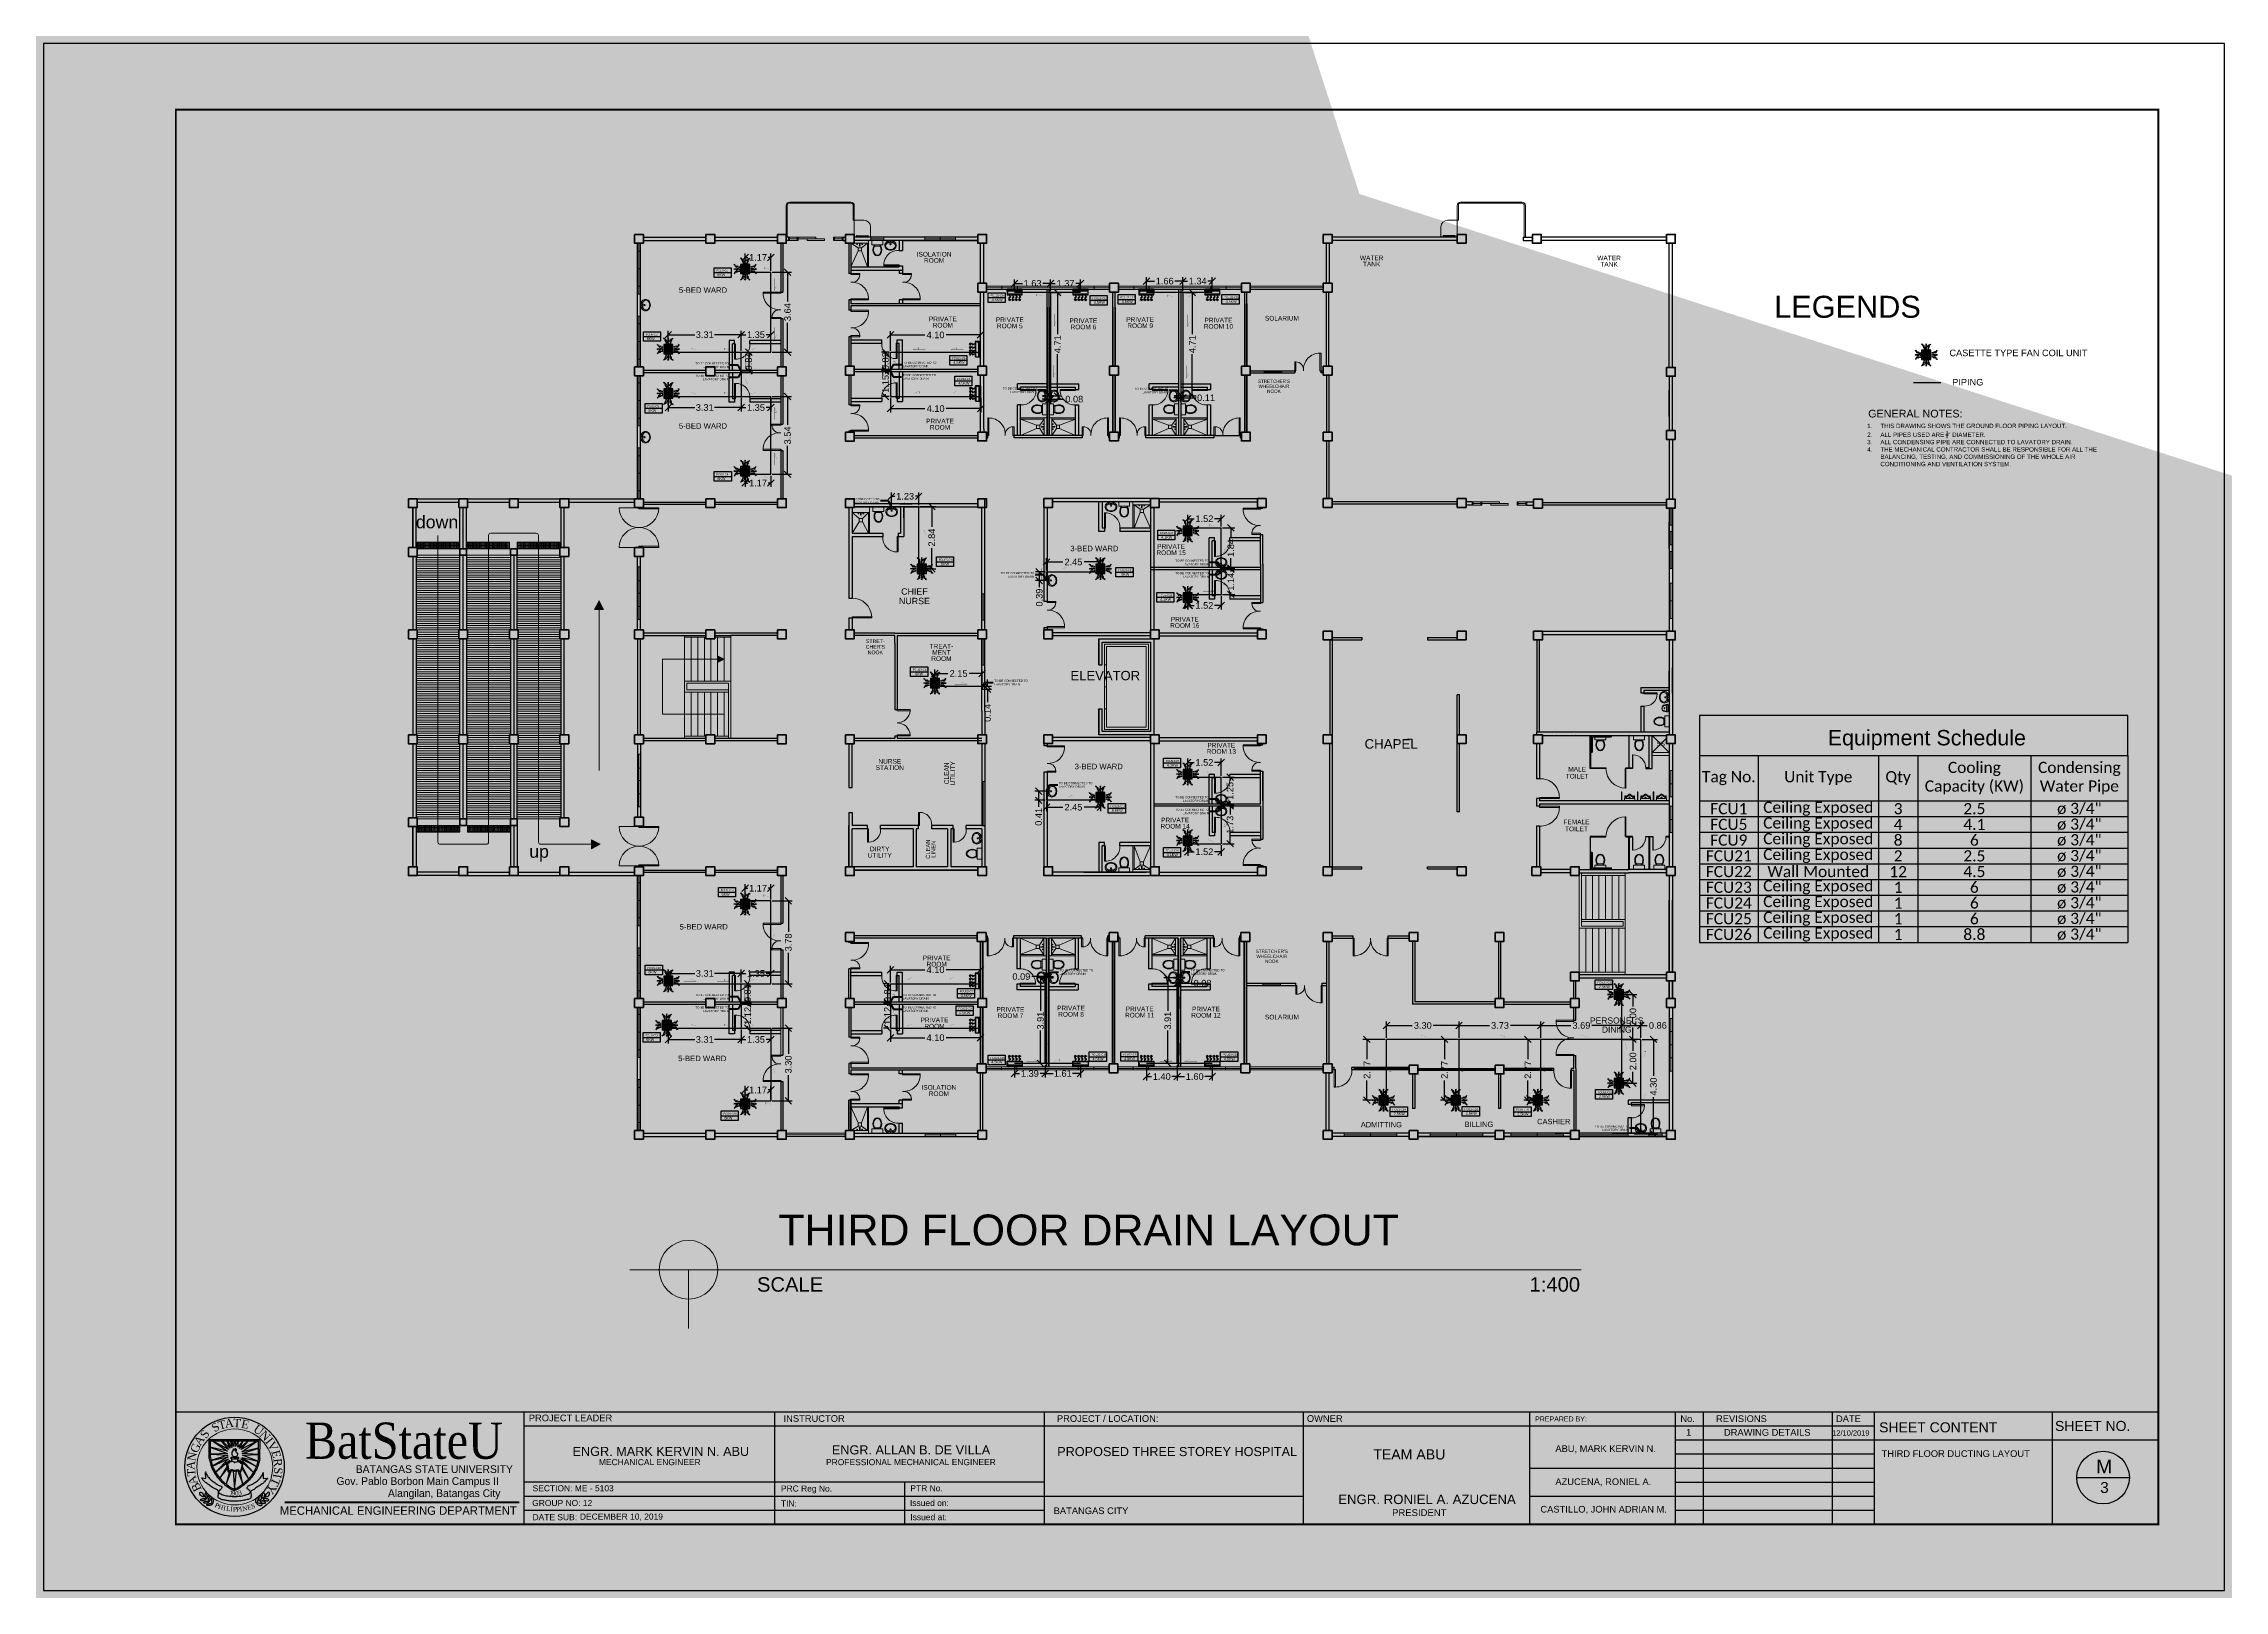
# Model space of a CAD drawing. Header units: millimetres. Extents: x -60 to 576, y -39 to 287.
# Drawn here: x 322.5 to 421.8, y 79.6 to 150 of the extents above; entities that cross this region are included whole.
import ezdxf
from ezdxf.enums import TextEntityAlignment as Align

# ---------------------------------------------------------------- set-up
doc = ezdxf.new("R2010")
doc.units = ezdxf.units.MM
doc.header["$MEASUREMENT"] = 0
for name, color, linetype in [('.1', 1, 'Continuous'), ('AIR', 7, 'Continuous'), ('AIR-00', 7, 'Continuous'), ('AIR-01', 7, 'Continuous'), ('AIR-02', 7, 'Continuous'), ('AIR-03', 7, 'Continuous'), ('AIR-04', 7, 'Continuous'), ('DRAIN PIPE', 7, 'Continuous'), ('fcu drain', 7, 'Continuous'), ('fcu line', 7, 'Continuous'), ('label', 7, 'Continuous'), ('Legends', 7, 'Continuous'), ('M-AC-TEXT', 7, 'Continuous'), ('template', 7, 'Continuous')]:
    doc.layers.add(name, color=color, linetype=linetype)
doc.layers.add('door', color=234, linetype='Continuous', lineweight=13)
doc.layers.add('road', color=1, linetype='Continuous', lineweight=20)
doc.styles.add('ar-dim-axis', font='romans.shx', dxfattribs={"width": 0.8})
doc.styles.add('arial', font='arial.ttf')
doc.styles.add('CGOTHIC', font='GOTHIC.TTF')
doc.styles.add('GARAMOND', font='GARA.TTF')
doc.styles.add('OIP FONT', font='GOTHIC.TTF', dxfattribs={"height": 150})
doc.styles.get("Standard").update_dxf_attribs({"font": 'arial.ttf'})
doc.styles.add('SWISSLT175', font='swissl.ttf', dxfattribs={"height": 0.175})
doc.dimstyles.new('ar-dim-axis', dxfattribs={"dimtxt": 350, "dimasz": 250, "dimexe": 75, "dimexo": 75, "dimgap": 200, "dimtad": 1, "dimdec": 0, "dimzin": 12, "dimdsep": 46, "dimtxsty": 'ar-dim-axis', "dimblk": 'ARCHTICK', "dimcen": 120, "dimclrd": 11, "dimclre": 8, "dimclrt": 4, "dimadec": 0, "dimazin": 3, "dimtm": 1, "dimtfac": 1, "dimtdec": 0, "dimtix": 1, "dimtmove": 2, "dimatfit": 3, "dimldrblk": 'ARCHTICK', "dimfxl": 1, "dimtolj": 1, "dimtzin": 0, "dimarcsym": 1})
doc.dimstyles.new('Copy of dimension', dxfattribs={"dimtxt": 0.3, "dimasz": 0.3, "dimexe": 0.18, "dimexo": 0.0625, "dimgap": 0.09, "dimtad": 0, "dimzin": 0, "dimdsep": 46, "dimtxsty": 'Standard', "dimblk": 'OBLIQUE', "dimcen": 0.09, "dimclrd": 256, "dimclre": 256, "dimclrt": 256, "dimadec": 0, "dimazin": 0, "dimtfac": 1, "dimtofl": 0, "dimtmove": 0, "dimatfit": 3, "dimldrblk": 'OBLIQUE', "dimfxl": 1, "dimtolj": 1, "dimtzin": 0, "dimarcsym": 0})

msp = doc.modelspace()

# ---------------------------------------------------------------- texts
at = {"color": 0, "linetype": 'ByBlock', "lineweight": 9}
for s, height, p in [('THIRD FLOOR DRAIN LAYOUT', 1.4, (355.964, 95.283)), ('SCALE                                                                                                                              1:400', 0.657637, (354.995, 93.174))]:
    msp.add_text(s, height=height, dxfattribs=at).set_placement(p)
at = {"color": 8, "lineweight": -2, "ltscale": 0.4, "insert": (340.43, 128.2), "char_height": 0.5778, "width": 0.90467, "attachment_point": 5, "line_spacing_factor": 0.9, "style": 'SWISSLT175'}
msp.add_mtext('down', dxfattribs=at)
at = {"color": 8, "linetype": 'ByBlock', "lineweight": 9, "ltscale": 0.4, "insert": (396.138, 118.105), "char_height": 0.2, "attachment_point": 5, "line_spacing_factor": 0.9, "style": 'SWISSLT175'}
msp.add_mtext('SS', dxfattribs=at)
at = {"color": 8, "lineweight": -2, "ltscale": 0.4, "insert": (345.074, 113.123), "char_height": 0.5778, "attachment_point": 5, "line_spacing_factor": 0.9, "style": 'SWISSLT175'}
msp.add_mtext('up', dxfattribs=at)
at = {"layer": 'label', "color": 8, "linetype": 'ByBlock', "lineweight": 9, "ltscale": 0.4, "attachment_point": 5, "style": 'SWISSLT175'}
for s, insert, char_height, line_spacing_factor in [('ISOLATION ^JROOM', (363.058, 140.247), 0.2125, 0.8), ('WATER^JTANK', (382.976, 140.082), 0.2125, 0.8), ('WATER^JTANK', (393.783, 140.076), 0.2125, 0.8), ('5-BED WARD', (352.537, 138.757), 0.25, 0.8), ('PRIVATE ^JROOM', (363.457, 137.301), 0.2125, 0.8), ('PRIVATE ^JROOM 5', (366.504, 137.267), 0.2125, 0.8), ('PRIVATE ^JROOM 6', (369.852, 137.22), 0.2125, 0.8), ('PRIVATE ^JROOM 9', (372.438, 137.276), 0.2125, 0.8), ('PRIVATE ^JROOM 10', (376.001, 137.246), 0.2125, 0.8), ('SOLARIUM', (378.893, 137.477), 0.2125, 0.8), ("STRETCHER'S\\PWHEELCHAIR\\PNOOK", (378.526, 134.38), 0.15, 0.9), ('5-BED WARD', (352.537, 132.572), 0.25, 0.8), ('PRIVATE ^JROOM', (363.326, 132.652), 0.2125, 0.8), ('PRIVATE ^JROOM 15', (373.847, 126.944), 0.2125, 0.8), ('CHIEF\\PNURSE', (362.162, 124.823), 0.2889, 0.9), ('PRIVATE ^JROOM 16', (374.469, 123.634), 0.2125, 0.8), ("STRET-\\PCHER'S\\PNOOK", (360.383, 122.523), 0.17, 0.9), ('TREAT-\\PMENT\\PROOM', (363.391, 122.267), 0.2125, 0.8), ('PRIVATE ^JROOM 13', (376.133, 117.902), 0.2125, 0.8), ('CHAPEL', (383.864, 118.101), 0.4334, 0.9), ('NURSE\\PSTATION', (361.041, 117.167), 0.2125, 0.8), ('MALE\\PTOILET', (392.332, 116.793), 0.2125, 0.9), ('PRIVATE ^JROOM 14', (374.029, 114.497), 0.2125, 0.8), ('FEMALE\\PTOILET', (392.3, 114.391), 0.2125, 0.9), ('DIRTY\\PUTILITY', (360.581, 113.179), 0.2125, 0.8), ('5-BED WARD', (352.567, 109.781), 0.25, 0.8), ('PRIVATE ^JROOM', (363.175, 108.221), 0.2125, 0.8), ("STRETCHER'S\\PWHEELCHAIR\\PNOOK", (378.431, 108.436), 0.15, 0.9), ('PRIVATE ^JROOM', (363.075, 105.396), 0.2125, 0.8), ('PRIVATE ^JROOM 7', (366.53, 105.878), 0.2125, 0.8), ('PRIVATE ^JROOM 8', (369.289, 105.938), 0.2125, 0.8), ('PRIVATE ^JROOM 11', (372.417, 105.899), 0.2125, 0.8), ('PRIVATE ^JROOM 12', (375.433, 105.895), 0.2125, 0.8), ('SOLARIUM', (378.894, 105.67), 0.2125, 0.8), ("PERSONEL'S^JDINING", (394.133, 105.306), 0.27625, 0.9), ('5-BED WARD', (352.504, 103.788), 0.25, 0.8), ('ISOLATION ^JROOM', (363.275, 102.325), 0.2125, 0.8), ('ADMITTING', (383.418, 100.772), 0.2437, 0.9), ('BILLING', (387.859, 100.789), 0.2437, 0.9), ('CASHIER', (391.266, 100.915), 0.2437, 0.9)]:
    msp.add_mtext(s, dxfattribs=dict(at, insert=insert, char_height=char_height, line_spacing_factor=line_spacing_factor))
at = {"layer": 'label', "color": 8, "lineweight": 9, "ltscale": 0.4, "attachment_point": 5, "style": 'SWISSLT175'}
for s, insert, char_height, line_spacing_factor in [('3-BED WARD', (370.355, 126.997), 0.25, 0.8), ('ELEVATOR', (370.852, 121.21), 0.425, 0.9), ('3-BED WARD', (370.552, 117.075), 0.25, 0.8)]:
    msp.add_mtext(s, dxfattribs=dict(at, insert=insert, char_height=char_height, line_spacing_factor=line_spacing_factor))
at = {"layer": 'label', "color": 8, "linetype": 'ByBlock', "lineweight": 9, "ltscale": 0.4, "attachment_point": 5, "rotation": 90, "line_spacing_factor": 0.8, "style": 'SWISSLT175'}
for s, insert, char_height in [('CLEAN \\PUTILITY', (363.765, 116.763), 0.2125), ('CLEAN\\PLINEN', (362.9, 113.312), 0.1875)]:
    msp.add_mtext(s, dxfattribs=dict(at, insert=insert, char_height=char_height))
at = {"layer": 'Legends', "linetype": 'Continuous', "lineweight": 25, "attachment_point": 1}
for s, width, insert, char_height in [('FCU9-C1', 0.44811, (353.145, 139.687), 0.09), ('6KW', 0.23674, (353.184, 139.512), 0.12), ('FCU22-C9', 0.44811, (365.616, 138.55), 0.09), ('4.5KW', 0.23674, (365.675, 138.375), 0.12), ('FCU22-C10', 0.44811, (370.266, 138.431), 0.09), ('4.5KW', 0.23674, (370.326, 138.255), 0.12), ('FCU22-C17', 0.44811, (371.536, 138.467), 0.09), ('4.5KW', 0.23674, (371.595, 138.291), 0.12), ('FCU22-C18', 0.44811, (376.268, 138.475), 0.09), ('4.5KW', 0.23674, (376.327, 138.299), 0.12), ('FCU9-C2', 0.44811, (349.935, 136.781), 0.09), ('6KW', 0.23674, (349.973, 136.605), 0.12), ('FCU22-C5', 0.44811, (363.88, 135.699), 0.09), ('4.5KW', 0.23674, (363.939, 135.524), 0.12), ('FCU22-C6', 0.44811, (364.102, 134.757), 0.09), ('4.5KW', 0.23674, (364.161, 134.581), 0.12), ('FCU9-C3', 0.44811, (350.007, 133.515), 0.09), ('6KW', 0.23674, (350.046, 133.34), 0.12), ('FCU9-C4', 0.44811, (353.155, 130.412), 0.09), ('6KW', 0.23674, (353.194, 130.237), 0.12), ('FCU5-C27', 0.44811, (373.344, 127.746), 0.09), ('4.1KW', 0.23674, (373.394, 127.569), 0.12), ('FCU25-C11', 0.44811, (363.269, 126.53), 0.09), ('6KW', 0.23674, (363.371, 126.347), 0.12), ('FCU24-C13', 0.44811, (371.441, 126.054), 0.09), ('6KW', 0.23674, (371.58, 125.884), 0.12), ('FCU5-C28', 0.44811, (373.296, 124.915), 0.09), ('4.1KW', 0.23674, (373.346, 124.738), 0.12), ('FCU23-C12', 0.44811, (362.094, 121.525), 0.09), ('6KW', 0.23674, (362.196, 121.342), 0.12), ('FCU5-C25', 0.44811, (373.604, 117.372), 0.09), ('4.1KW', 0.23674, (373.654, 117.195), 0.12), ('FCU26-C14', 0.44811, (371.09, 115.312), 0.09), ('8.8KW', 0.23674, (371.14, 115.135), 0.12), ('FCU5-C26', 0.44811, (373.598, 113.299), 0.09), ('4.1KW', 0.23674, (373.648, 113.122), 0.12), ('FCU9-C19', 0.44811, (353.343, 111.493), 0.09), ('6KW', 0.23674, (353.382, 111.317), 0.12), ('FCU9-C20', 0.44811, (350.014, 107.952), 0.09), ('6KW', 0.23674, (350.052, 107.776), 0.12), ('FCU21-C32', 0.44811, (393.262, 107.284), 0.09), ('FCU22-C7', 0.44811, (364.225, 106.886), 0.09), ('4.5KW', 0.23674, (364.264, 106.71), 0.12), ('2.5KW', 0.23674, (393.312, 107.107), 0.12), ('FCU22-C8', 0.44811, (364.163, 106.1), 0.09), ('4.5KW', 0.23674, (364.201, 105.924), 0.12), ('FCU9-C21', 0.44811, (349.912, 104.883), 0.09), ('6KW', 0.23674, (349.951, 104.707), 0.12), ('FCU22-C15', 0.44811, (365.621, 103.857), 0.09), ('4.5KW', 0.23674, (365.659, 103.681), 0.12), ('FCU22-C16', 0.44811, (370.229, 104.003), 0.09), ('4.5KW', 0.23674, (370.267, 103.827), 0.12), ('FCU22-C23', 0.44811, (371.66, 104.013), 0.09), ('4.5KW', 0.23674, (371.699, 103.837), 0.12), ('FCU22-C24', 0.44811, (376.207, 104.004), 0.09), ('4.5KW', 0.23674, (376.246, 103.828), 0.12), ('FCU21-C33', 0.44811, (393.27, 102.295), 0.09), ('FCU9-C20', 0.44811, (353.47, 101.315), 0.09), ('FCU1-C29', 0.44811, (383.929, 101.506), 0.09), ('2.5KW', 0.23674, (383.979, 101.329), 0.12), ('FCU1-C30', 0.44811, (387.207, 101.522), 0.09), ('2.5KW', 0.23674, (387.257, 101.345), 0.12), ('FCU1-C31', 0.44811, (389.559, 101.496), 0.09), ('2.5KW', 0.23674, (389.609, 101.319), 0.12), ('2.5KW', 0.23674, (393.32, 102.118), 0.12), ('6KW', 0.23674, (353.509, 101.139), 0.12)]:
    msp.add_mtext_dynamic_manual_height_columns(s, width=width, gutter_width=1.011, heights=[0], dxfattribs=dict(at, insert=insert, char_height=char_height))
at = {"layer": 'Legends', "attachment_point": 1}
for s, width, insert, char_height in [('LEGENDS', 9.67592, (401.3, 138.499), 1), ('CASETTE TYPE FAN COIL UNIT', 11.26859, (409.279, 136.05), 0.3), ('PIPING ', 2.8662, (409.404, 134.717), 0.3), ('GENERAL NOTES:', 10.05204, (405.581, 133.311), 0.35), ('\\A1;\\pxi-3,l4,t4;1.^ITHIS DRAWING SHOWS THE GROUND FLOOR PIPING LAYOUT.\\P2.^IALL PIPES USED ARE {\\H0.7x;\\S3/4;\\H1.42857x;" DIAMETER. \\P3.^IALL CONDENSING PIPE ARE CONNECTED TO LAVATORY DRAIN.\\P4.^ITHE MECHANICAL CONTRACTOR SHALL BE RESPONSIBLE FOR ALL THE BALANCING, TESTING, AND COMMISSIONING OF THE WHOLE AIR CONDITIONING AND VENTILATION SYSTEM.}', 10.96845, (405.336, 132.677), 0.2), ('Equipment Schedule', 16.03183, (403.739, 118.737), 0.7)]:
    msp.add_mtext_dynamic_manual_height_columns(s, width=width, gutter_width=1, heights=[0], dxfattribs=dict(at, insert=insert, char_height=char_height))
at = {"layer": 'M-AC-TEXT', "char_height": 0.09822, "width": 1.56657, "style": 'OIP FONT'}
for insert, attachment_point in [((353.717, 135.34), 6), ((361.63, 135.374), 4), ((353.716, 134.783), 6), ((361.622, 134.809), 4), ((367.717, 134.2), 6), ((373.718, 134.19), 6), ((360.567, 129.164), 6), ((375.57, 126.357), 6), ((367.619, 125.797), 6), ((375.566, 125.795), 6), ((365.795, 120.894), 4), ((368.734, 116.237), 4), ((375.564, 115.595), 6), ((375.568, 115.03), 6), ((368.772, 107.722), 4), ((374.753, 107.724), 4), ((353.717, 106.594), 6), ((361.626, 106.595), 4), ((353.716, 106.026), 6), ((361.628, 106.033), 4), ((394.672, 100.619), 6)]:
    msp.add_mtext('TO BE CONNECTED TO LAVATORY DRAIN', dxfattribs=dict(at, insert=insert, attachment_point=attachment_point))
at = {"layer": 'template', "style": 'arial'}
for s, height, p in [('PROJECT LEADER', 0.30409, (344.606, 87.276)), ('INSTRUCTOR', 0.304, (356.205, 87.249)), ('PROJECT / LOCATION:', 0.30402, (368.647, 87.249)), ('PROJECT / LOCATION:', 0.30402, (368.647, 87.249)), ('PROJECT / LOCATION:', 0.30402, (368.647, 87.249)), ('OWNER', 0.304, (380.028, 87.249)), ('PREPARED BY: ', 0.22802, (390.419, 87.267)), ('No.', 0.304, (397.028, 87.241)), ('REVISIONS', 0.304, (398.654, 87.241)), ('DATE', 0.304, (404.115, 87.241)), ('1', 0.304, (397.291, 86.621)), ('DRAWING DETAILS', 0.30402, (399.014, 86.617)), ('12/10/2019', 0.2432, (403.941, 86.622)), ('SHEET CONTENT', 0.45603, (406.078, 86.772)), ('SHEET NO.', 0.456, (414.084, 86.835)), ('ENGR. MARK KERVIN N. ABU', 0.41257, (346.6, 85.699)), ('MECHANICAL ENGINEER', 0.27505, (347.797, 85.278)), ('PROFESSIONAL MECHANICAL ENGINEER', 0.27505, (358.138, 85.278)), ('ENGR. ALLAN B. DE VILLA', 0.41257, (358.404, 85.767)), ('PROPOSED THREE STOREY HOSPITAL', 0.41257, (368.662, 85.691)), ('TEAM ABU', 0.4598, (383.048, 85.537)), ('ABU, MARK KERVIN N.', 0.30402, (391.339, 85.878)), ('THIRD FLOOR DUCTING LAYOUT', 0.30402, (406.189, 85.651)), ('M', 0.624, (415.961, 84.899)), ('AZUCENA, RONIEL A.', 0.30402, (391.339, 84.373)), ('3', 0.499, (416.142, 84.012)), ('GROUP NO: 12', 0.27505, (344.762, 83.418)), ('SECTION: ME - 5103', 0.27505, (344.78, 84.091)), ('TIN:', 0.275, (356.084, 83.395)), ('PRC Reg No.', 0.27505, (356.084, 84.077)), ('Issued on:', 0.275, (361.959, 83.418)), ('PTR No.', 0.275, (361.978, 84.091)), ('ENGR. RONIEL A. AZUCENA', 0.43038, (381.453, 83.507)), ('CASTILLO, JOHN ADRIAN M.', 0.30402, (390.659, 83.121)), ('DATE SUB:', 0.275, (344.777, 82.774)), ('DECEMBER 10, 2019', 0.27505, (346.934, 82.801)), ('Issued at:', 0.275, (361.975, 82.774)), ('BATANGAS CITY', 0.30402, (368.5, 83.05)), ('PRESIDENT', 0.3099, (383.906, 82.963))]:
    msp.add_text(s, height=height, dxfattribs=at).set_placement(p)
at = {"layer": 'template', "width": 1}
for s, height, style, p in [('BatStateU', 1.6503, 'GARAMOND', (338.92, 85.568)), ('Gov. Pablo Borbon Main Campus II', 0.35128, 'CGOTHIC', (339.547, 84.377)), ('BATANGAS STATE UNIVERSITY', 0.35128, 'CGOTHIC', (340.306, 84.922)), ('Alangilan, Batangas City', 0.35128, 'CGOTHIC', (340.755, 83.828))]:
    msp.add_text(s, height=height, dxfattribs=dict(at, style=style)).set_placement(p, align=Align.CENTER)
at = {"layer": 'template', "attachment_point": 1}
for s, insert, char_height, width, rotation in [('{\\fTimes New Roman|b0|i0|c0|p18;A}', (330.748, 87.356), 0.37713, 29.67394, 5.71852), ('{\\fTimes New Roman|b0|i0|c0|p18;T}', (331.164, 87.39), 0.37713, 0.3193, 356.81503), ('{\\fTimes New Roman|b0|i0|c0|p18;A}', (329.335, 86.34), 0.37713, 29.67394, 56.11039), ('{\\fTimes New Roman|b0|i0|c0|p18;S}', (329.61, 86.667), 0.37713, 29.67394, 56.11039), ('{\\fTimes New Roman|b0|i0|c0|p18;S}', (330.109, 87.082), 0.37713, 29.67394, 33.23179), ('{\\fTimes New Roman|b0|i0|c0|p18;T}', (330.425, 87.259), 0.37713, 29.67394, 14.44799), ('{\\fTimes New Roman|b0|i0|c0|p18;E}', (331.561, 87.361), 0.37713, 29.67394, 348.69045), ('{\\fTimes New Roman|b0|i0|c0|p18;U}', (332.253, 87.153), 0.37713, 29.67394, 323.50126), ('{\\fTimes New Roman|b0|i0|c0|p18;N}', (332.589, 86.896), 0.37713, 29.67394, 314.13564), ('{\\fTimes New Roman|b0|i0|c0|p18;I}', (332.89, 86.582), 0.37713, 29.67394, 308.6454), ('{\\fTimes New Roman|b0|i0|c0|p18;V}', (333.021, 86.413), 0.37713, 29.67394, 298.20017), ('{\\fTimes New Roman|b0|i0|c0|p18;A}', (329.016, 85.081), 0.37713, 29.67394, 85.53705), ('{\\fTimes New Roman|b0|i0|c0|p18;N}', (329.047, 85.515), 0.37713, 29.67394, 77.56161), ('{\\fTimes New Roman|b0|i0|c0|p18;G}', (329.171, 85.953), 0.37713, 29.67394, 65.93474), ('{\\fTimes New Roman|b0|i0|c0|p18;E}', (333.246, 86.001), 0.37713, 29.67394, 285.47868), ('{\\fTimes New Roman|b0|i0|c0|p18;R}', (333.354, 85.609), 0.37713, 29.67394, 276.19955), ('{\\fTimes New Roman|b0|i0|c0|p18;T}', (329.067, 84.76), 0.37713, 29.67394, 94.26652), ('{\\fTimes New Roman|b0|i0|c0|p18;A}', (329.201, 84.327), 0.37713, 29.67394, 110.36673), ('{\\fTimes New Roman|b0|i0|c0|p18;B}', (329.383, 84.021), 0.37713, 29.67394, 115.18408), ('{\\fTimes New Roman|b0|i0|c0|p18;T}', (333.312, 84.597), 0.37713, 29.67394, 245.97799), ('{\\fTimes New Roman|b0|i0|c0|p18;I}', (333.359, 84.842), 0.37713, 29.67394, 259.8108), ('{\\fTimes New Roman|b0|i0|c0|p18;S}', (333.401, 85.167), 0.37713, 29.67394, 266.05857), ('{\\fTimes New Roman|b0|i0|c0|p18;P}', (330.378, 83.582), 0.21119, 29.67394, 333.24497), ('{\\fTimes New Roman|b0|i0|c0|p18;P}', (330.384, 83.582), 0.21119, 29.67394, 333.24497), ('{\\fTimes New Roman|b0|i0|c0|p18;H}', (330.51, 83.507), 0.21119, 29.67394, 342.36893), ('{\\fTimes New Roman|b0|i0|c0|p18;I}', (330.725, 83.438), 0.21119, 29.67394, 350.74463), ('{\\fTimes New Roman|b0|i0|c0|p18;L}', (330.856, 83.418), 0.21119, 29.67394, 350.69674), ('{\\fTimes New Roman|b0|i0|c0|p18;1}', (331, 84.126), 0.21119, 29.67394, 350.69674), ('{\\fTimes New Roman|b0|i0|c0|p18;9}', (331.081, 84.104), 0.21119, 29.67394, 359.89652), ('{\\fTimes New Roman|b0|i0|c0|p18;0}', (331.238, 84.1), 0.21119, 29.67394, 359.89652), ('{\\fTimes New Roman|b0|i0|c0|p18;3}', (331.352, 84.102), 0.21119, 29.67394, 14.57269), ('{\\fTimes New Roman|b0|i0|c0|p18;N}', (331.541, 83.386), 0.21119, 29.67394, 12.92447), ('{\\fTimes New Roman|b0|i0|c0|p18;E}', (331.764, 83.442), 0.21119, 29.67394, 14.57269), ('{\\fTimes New Roman|b0|i0|c0|p18;S}', (331.943, 83.494), 0.21119, 29.67394, 14.57269), ('{\\fTimes New Roman|b0|i0|c0|p18;Y}', (333.162, 84.246), 0.37713, 29.67394, 237.49398), ('{\\fTimes New Roman|b0|i0|c0|p18;I}', (331.032, 83.385), 0.21119, 29.67394, 357.83253), ('{\\fTimes New Roman|b0|i0|c0|p18;P}', (331.138, 83.375), 0.21119, 29.67394, 359.89652), ('{\\fTimes New Roman|b0|i0|c0|p18;P}', (331.271, 83.369), 0.21119, 29.67394, 7.51618), ('{\\fTimes New Roman|b0|i0|c0|p18;I}', (331.432, 83.376), 0.21119, 29.67394, 9.03911)]:
    msp.add_mtext(s, dxfattribs=dict(at, insert=insert, char_height=char_height, width=width, rotation=rotation))
at = {"layer": 'template', "linetype": 'Continuous', "lineweight": 0, "insert": (333.275, 83.403), "char_height": 0.38403, "width": 12.18966, "attachment_point": 1}
msp.add_mtext('{\\fCentury Gothic|b0|i0|c0|p34;\\C7;MECHANICAL ENGINEERING DEPARTMENT}', dxfattribs=at)

# ---------------------------------------------------------------- blocks, each defined once
blk = doc.blocks.new('FCU-13000P (CASSETTE SPLIT)')
at = {"layer": 'AIR-00', "ltscale": 3}
for p, q in [((-0.52, 0), (-1, 0)), ((-0.56, 0.19), (-0.49, 0.19)), ((-0.56, 0.16), (-0.49, 0.16)), ((-0.56, 0.02), (-0.49, 0.02)), ((-0.19, 0.56), (-0.19, 0.49)), ((-0.16, 0.56), (-0.16, 0.49)), ((-0.02, 0.56), (-0.02, 0.49)), ((0, 0.52), (0, 1)), ((0.02, 0.56), (0.02, 0.49)), ((0.16, 0.56), (0.16, 0.49)), ((0.19, 0.56), (0.19, 0.49)), ((0.56, 0.19), (0.49, 0.19)), ((0.56, 0.16), (0.49, 0.16)), ((0.56, 0.02), (0.49, 0.02)), ((0.52, 0), (1, 0)), ((-0.56, -0.02), (-0.49, -0.02)), ((-0.56, -0.16), (-0.49, -0.16)), ((-0.56, -0.19), (-0.49, -0.19)), ((-0.19, -0.56), (-0.19, -0.49)), ((-0.16, -0.56), (-0.16, -0.49)), ((-0.02, -0.56), (-0.02, -0.49)), ((0, -0.52), (0, -1)), ((0.02, -0.56), (0.02, -0.49)), ((0.16, -0.56), (0.16, -0.49)), ((0.19, -0.56), (0.19, -0.49)), ((0.56, -0.02), (0.49, -0.02)), ((0.56, -0.16), (0.49, -0.16)), ((0.56, -0.19), (0.49, -0.19))]:
    blk.add_line(p, q, dxfattribs=at)
at = {"layer": 'AIR-00'}
for p, q in [((0.3, -0.3), (-0.3, 0.3)), ((0.3, 0.3), (-0.3, -0.3))]:
    blk.add_line(p, q, dxfattribs=at)
at = {"layer": 'AIR-00', "ltscale": 3}
for points in [[(-0.89, 0.02), (-0.89, -0.02), (-1, 0)], [(-0.89, 0.34), (-0.93, 0.31), (-0.97, 0.42)], [(-0.34, 0.89), (-0.31, 0.93), (-0.42, 0.97)], [(-0.02, 0.89), (0.02, 0.89), (0, 1)], [(0.34, 0.89), (0.31, 0.93), (0.42, 0.97)], [(0.89, 0.34), (0.93, 0.31), (0.97, 0.42)], [(0.89, 0.02), (0.89, -0.02), (1, 0)], [(-0.89, -0.34), (-0.93, -0.31), (-0.97, -0.42)], [(-0.34, -0.89), (-0.31, -0.93), (-0.42, -0.97)], [(-0.02, -0.89), (0.02, -0.89), (0, -1)], [(0.34, -0.89), (0.31, -0.93), (0.42, -0.97)], [(0.89, -0.34), (0.93, -0.31), (0.97, -0.42)]]:
    blk.add_lwpolyline(points, close=True, dxfattribs=at)
at = {"layer": 'AIR-00'}
for points in [[(-0.91, 0.32, 0.171809), (-0.56, 0.18), (-0.52, 0.18)], [(-0.32, 0.91, -0.171809), (-0.18, 0.56), (-0.18, 0.52)], [(0.32, 0.91, 0.171809), (0.18, 0.56), (0.18, 0.52)], [(0.91, 0.32, -0.171809), (0.56, 0.18), (0.52, 0.18)], [(-0.91, -0.32, -0.171809), (-0.56, -0.18), (-0.52, -0.18)], [(-0.32, -0.91, 0.171809), (-0.18, -0.56), (-0.18, -0.52)], [(0.32, -0.91, -0.171809), (0.18, -0.56), (0.18, -0.52)], [(0.91, -0.32, 0.171809), (0.56, -0.18), (0.52, -0.18)]]:
    blk.add_lwpolyline(points, format="xyb", dxfattribs=at)
for points in [[(-0.26, -0.26), (0.26, -0.26), (0.26, 0.26), (-0.26, 0.26)], [(-0.21, -0.21), (0.21, -0.21), (0.21, 0.21), (-0.21, 0.21)], [(-0.16, -0.16), (0.16, -0.16), (0.16, 0.16), (-0.16, 0.16)], [(-0.11, -0.11), (0.11, -0.11), (0.11, 0.11), (-0.11, 0.11)], [(-0.06, -0.06), (0.06, -0.06), (0.06, 0.06), (-0.06, 0.06)]]:
    blk.add_lwpolyline(points, close=True, dxfattribs=at)
at = {"layer": 'AIR-00', "ltscale": 3}
for points in [[(-0.84, 0.27), (-0.85, 0.23), (-0.88, 0.13), (-0.7, 0.42), (-0.9, 0), (-0.65, 0.36), (-0.68, 0.24), (-0.69, 0.2)], [(-0.27, 0.84), (-0.23, 0.85), (-0.13, 0.88), (-0.42, 0.7), (0, 0.9), (-0.36, 0.65), (-0.24, 0.68), (-0.2, 0.69)], [(0.27, 0.84), (0.23, 0.85), (0.13, 0.88), (0.42, 0.7), (0, 0.9), (0.36, 0.65), (0.24, 0.68), (0.2, 0.69)], [(0.84, 0.27), (0.85, 0.23), (0.88, 0.13), (0.7, 0.42), (0.9, 0), (0.65, 0.36), (0.68, 0.24), (0.69, 0.2)], [(-0.84, -0.27), (-0.85, -0.23), (-0.88, -0.13), (-0.7, -0.42), (-0.9, 0), (-0.65, -0.36), (-0.68, -0.24), (-0.69, -0.2)], [(-0.27, -0.84), (-0.23, -0.85), (-0.13, -0.88), (-0.42, -0.7), (0, -0.9), (-0.36, -0.65), (-0.24, -0.68), (-0.2, -0.69)], [(0.27, -0.84), (0.23, -0.85), (0.13, -0.88), (0.42, -0.7), (0, -0.9), (0.36, -0.65), (0.24, -0.68), (0.2, -0.69)], [(0.84, -0.27), (0.85, -0.23), (0.88, -0.13), (0.7, -0.42), (0.9, 0), (0.65, -0.36), (0.68, -0.24), (0.69, -0.2)]]:
    blk.add_open_spline(points, degree=3, knots=[0.0032834, 0.0032834, 0.0032834, 0.0032834, 0.0712567, 0.1924075, 0.3347111, 0.5062145, 0.5813292, 0.5813292, 0.5813292, 0.5813292], dxfattribs=at)
for points in [[(-0.8, 0), (-0.78, -0.08), (-0.75, 0.06), (-0.72, -0.1), (-0.66, 0.09), (-0.63, 0)], [(0, 0.8), (0.08, 0.78), (-0.06, 0.75), (0.1, 0.72), (-0.09, 0.66), (0, 0.63)], [(0.8, 0), (0.78, -0.08), (0.75, 0.06), (0.72, -0.1), (0.66, 0.09), (0.63, 0)], [(0, -0.8), (0.08, -0.78), (-0.06, -0.75), (0.1, -0.72), (-0.09, -0.66), (0, -0.63)]]:
    blk.add_spline(points, degree=3, dxfattribs=at)
for points in [[(-1, 0), (-0.89, 0.02), (-0.89, -0.02)], [(-0.97, 0.42), (-0.89, 0.34), (-0.93, 0.31)], [(-0.42, 0.97), (-0.34, 0.89), (-0.31, 0.93)], [(0, 1), (-0.02, 0.89), (0.02, 0.89)], [(0.42, 0.97), (0.34, 0.89), (0.31, 0.93)], [(0.97, 0.42), (0.89, 0.34), (0.93, 0.31)], [(1, 0), (0.89, 0.02), (0.89, -0.02)], [(-0.97, -0.42), (-0.89, -0.34), (-0.93, -0.31)], [(-0.42, -0.97), (-0.34, -0.89), (-0.31, -0.93)], [(0, -1), (-0.02, -0.89), (0.02, -0.89)], [(0.42, -0.97), (0.34, -0.89), (0.31, -0.93)], [(0.97, -0.42), (0.89, -0.34), (0.93, -0.31)]]:
    blk.add_solid(points, dxfattribs=at)
at = {"layer": 'AIR-01'}
for points in [[(-0.37, 0.31), (-0.35, 0.31), (-0.35, -0.31), (-0.37, -0.31)], [(-0.31, 0.37), (0.31, 0.37), (0.31, 0.35), (-0.31, 0.35)], [(0.37, 0.31), (0.35, 0.31), (0.35, -0.31), (0.37, -0.31)], [(-0.31, -0.37), (0.31, -0.37), (0.31, -0.35), (-0.31, -0.35)]]:
    blk.add_lwpolyline(points, close=True, dxfattribs=at)
at = {"layer": 'AIR-02'}
blk.add_lwpolyline([(-0.26, -0.31), (0.26, -0.31, 0.414214), (0.31, -0.26), (0.31, 0.26, 0.414214), (0.26, 0.31), (-0.26, 0.31, 0.414214), (-0.31, 0.26), (-0.31, -0.26, 0.414214)], format="xyb", close=True, dxfattribs=at)
at = {"layer": 'AIR-04'}
blk.add_lwpolyline([(-0.41, -0.41), (0.41, -0.41), (0.41, 0.41), (-0.41, 0.41)], close=True, dxfattribs=at)
blk = doc.blocks.new('CARRIER-S30-32 (FCD)')
at = {"layer": 'AIR-00'}
for p, q in [((0.82, -0.05), (-0.83, -0.05)), ((0.82, -0.08), (-0.83, -0.08)), ((0.82, -0.1), (-0.83, -0.1)), ((0.82, -0.13), (-0.83, -0.13)), ((0.82, -0.15), (-0.83, -0.15)), ((-0.6, -0.03), (-0.6, -0.18)), ((-0.4, -0.03), (-0.4, -0.18)), ((-0.2, -0.03), (-0.2, -0.18)), ((0, -0.03), (0, -0.18)), ((0.2, -0.03), (0.2, -0.18)), ((0.4, -0.03), (0.4, -0.18)), ((0.6, -0.03), (0.6, -0.18))]:
    blk.add_line(p, q, dxfattribs=at)
for points in [[(-0.83, -0.03), (0.82, -0.03), (0.82, -0.18), (-0.83, -0.18)], [(-0.66, -1.13), (-0.56, -1.24), (-0.7, -1.18)], [(-0.46, -1.13), (-0.56, -1.24), (-0.43, -1.18)], [(-0.29, -1.13), (-0.19, -1.24), (-0.32, -1.18)], [(-0.09, -1.13), (-0.19, -1.24), (-0.05, -1.18)], [(0.09, -1.13), (0.19, -1.24), (0.05, -1.18)], [(0.29, -1.13), (0.19, -1.24), (0.32, -1.18)], [(0.46, -1.13), (0.56, -1.24), (0.43, -1.18)], [(0.66, -1.13), (0.56, -1.24), (0.7, -1.18)]]:
    blk.add_lwpolyline(points, close=True, dxfattribs=at)
blk.add_lwpolyline([(-0.8, -0.59), (0.8, -0.59, 0.414214), (0.82, -0.57), (0.82, -0.53), (-0.83, -0.53), (-0.83, -0.57, 0.414214)], format="xyb", close=True, dxfattribs=at)
for points in [[(-0.56, -0.68), (-0.56, -0.79), (-0.44, -0.84), (-0.67, -1), (-0.56, -1.04), (-0.56, -1.24)], [(-0.19, -0.68), (-0.19, -0.79), (-0.06, -0.84), (-0.29, -1), (-0.19, -1.04), (-0.19, -1.24)], [(0.19, -0.68), (0.19, -0.79), (0.31, -0.84), (0.08, -1), (0.19, -1.04), (0.19, -1.24)], [(0.56, -0.68), (0.56, -0.79), (0.69, -0.84), (0.46, -1), (0.56, -1.04), (0.56, -1.24)]]:
    blk.add_lwpolyline(points, dxfattribs=at)
at = {"layer": 'AIR-02'}
for centre in [(-0.8, -0.29), (-0.8, -0.36)]:
    blk.add_circle(centre, 0.0187, dxfattribs=at)
at = {"layer": 'AIR-03'}
blk.add_lwpolyline([(-0.8, -0.62), (0.8, -0.62, 0.414214), (0.85, -0.57), (0.85, 0), (-0.85, 0), (-0.85, -0.57, 0.414214)], format="xyb", close=True, dxfattribs=at)
blk = doc.blocks.new('_Oblique')
at = {"color": 0, "linetype": 'ByBlock', "lineweight": -2}
blk.add_line((-0.5, -0.5), (0.5, 0.5), dxfattribs=at)
blk = doc.blocks.new('*D195')
at = {"lineweight": -2, "transparency": 16777216}
for p, q in [((350.958, 135.994), (350.958, 136.908)), ((350.958, 136.728), (352.165, 136.728)), ((354.273, 136.728), (353.066, 136.728)), ((354.273, 135.994), (354.273, 136.908))]:
    blk.add_line(p, q, dxfattribs=at)
at = {"layer": 'Defpoints', "color": 0, "transparency": 16777216}
for p in [(354.273, 136.728), (350.958, 135.931), (354.273, 135.931)]:
    blk.add_point(p, dxfattribs=at)
at = {"lineweight": -2, "transparency": 16777216, "xscale": 0.3, "yscale": 0.3, "zscale": 0.3, "rotation": 180}
blk.add_blockref('_Oblique', (350.958, 136.728), dxfattribs=at)
at = {"lineweight": -2, "transparency": 16777216, "xscale": 0.3, "yscale": 0.3, "zscale": 0.3}
blk.add_blockref('_Oblique', (354.273, 136.728), dxfattribs=at)
at = {"transparency": 16777216, "insert": (352.616, 136.728), "char_height": 0.3, "attachment_point": 5}
blk.add_mtext('\\A1;3.31', dxfattribs=at)
blk = doc.blocks.new('*D196')
at = {"lineweight": -2, "transparency": 16777216}
for p, q in [((354.273, 135.994), (354.273, 136.908)), ((354.273, 136.728), (354.482, 136.728)), ((355.624, 136.728), (355.415, 136.728)), ((355.624, 135.994), (355.624, 136.908))]:
    blk.add_line(p, q, dxfattribs=at)
at = {"layer": 'Defpoints', "color": 0, "transparency": 16777216}
for p in [(355.624, 136.728), (354.273, 135.931), (355.624, 135.931)]:
    blk.add_point(p, dxfattribs=at)
at = {"lineweight": -2, "transparency": 16777216, "xscale": 0.3, "yscale": 0.3, "zscale": 0.3, "rotation": 180}
blk.add_blockref('_Oblique', (354.273, 136.728), dxfattribs=at)
at = {"lineweight": -2, "transparency": 16777216, "xscale": 0.3, "yscale": 0.3, "zscale": 0.3}
blk.add_blockref('_Oblique', (355.624, 136.728), dxfattribs=at)
at = {"transparency": 16777216, "insert": (354.948, 136.728), "char_height": 0.3, "attachment_point": 5}
blk.add_mtext('\\A1;1.35', dxfattribs=at)
blk = doc.blocks.new('*D197')
at = {"lineweight": -2, "transparency": 16777216}
for p, q in [((355.686, 139.576), (356.567, 139.576)), ((356.387, 139.576), (356.387, 138.233)), ((356.387, 135.931), (356.387, 137.275)), ((355.686, 135.931), (356.567, 135.931))]:
    blk.add_line(p, q, dxfattribs=at)
at = {"layer": 'Defpoints', "color": 0, "transparency": 16777216}
for p in [(355.624, 139.576), (356.387, 139.576), (355.624, 135.931)]:
    blk.add_point(p, dxfattribs=at)
at = {"lineweight": -2, "transparency": 16777216, "xscale": 0.3, "yscale": 0.3, "zscale": 0.3}
for p, rotation in [((356.387, 139.576), 90), ((356.387, 135.931), 270)]:
    blk.add_blockref('_Oblique', p, dxfattribs=dict(at, rotation=rotation))
at = {"transparency": 16777216, "insert": (356.387, 137.754), "char_height": 0.3, "attachment_point": 5, "rotation": 90}
blk.add_mtext('\\A1;3.64', dxfattribs=at)
blk = doc.blocks.new('*D198')
at = {"lineweight": -2, "transparency": 16777216}
for p, q in [((354.458, 139.638), (354.458, 140.423)), ((354.458, 140.243), (354.576, 140.243)), ((355.624, 140.243), (355.507, 140.243)), ((355.624, 139.638), (355.624, 140.423))]:
    blk.add_line(p, q, dxfattribs=at)
at = {"layer": 'Defpoints', "color": 0, "transparency": 16777216}
for p in [(354.458, 140.243), (354.458, 139.576), (355.624, 139.576)]:
    blk.add_point(p, dxfattribs=at)
at = {"lineweight": -2, "transparency": 16777216, "xscale": 0.3, "yscale": 0.3, "zscale": 0.3, "rotation": 180}
blk.add_blockref('_Oblique', (354.458, 140.243), dxfattribs=at)
at = {"lineweight": -2, "transparency": 16777216, "xscale": 0.3, "yscale": 0.3, "zscale": 0.3}
blk.add_blockref('_Oblique', (355.624, 140.243), dxfattribs=at)
at = {"transparency": 16777216, "insert": (355.041, 140.243), "char_height": 0.3, "attachment_point": 5}
blk.add_mtext('\\A1;1.17', dxfattribs=at)
blk = doc.blocks.new('*D199')
at = {"lineweight": -2, "transparency": 16777216}
for p, q in [((354.335, 135.931), (354.799, 135.931)), ((354.335, 135.088), (354.799, 135.088)), ((354.619, 135.931), (354.619, 135.088))]:
    blk.add_line(p, q, dxfattribs=at)
at = {"layer": 'Defpoints', "color": 0, "transparency": 16777216}
for p in [(354.273, 135.931), (354.273, 135.088), (354.619, 135.088)]:
    blk.add_point(p, dxfattribs=at)
at = {"lineweight": -2, "transparency": 16777216, "xscale": 0.3, "yscale": 0.3, "zscale": 0.3}
for p, rotation in [((354.619, 135.931), 90), ((354.619, 135.088), 270)]:
    blk.add_blockref('_Oblique', p, dxfattribs=dict(at, rotation=rotation))
at = {"transparency": 16777216, "insert": (354.619, 135.51), "char_height": 0.3, "attachment_point": 5, "rotation": 90}
blk.add_mtext('\\A1;0.84', dxfattribs=at)
blk = doc.blocks.new('*D201')
at = {"lineweight": -2, "transparency": 16777216}
for p, q in [((354.273, 133.851), (354.273, 133.231)), ((354.273, 133.411), (354.482, 133.411)), ((355.624, 133.411), (355.415, 133.411)), ((355.624, 133.851), (355.624, 133.231))]:
    blk.add_line(p, q, dxfattribs=at)
at = {"layer": 'Defpoints', "color": 0, "transparency": 16777216}
for p in [(354.273, 133.914), (355.624, 133.914), (355.624, 133.411)]:
    blk.add_point(p, dxfattribs=at)
at = {"lineweight": -2, "transparency": 16777216, "xscale": 0.3, "yscale": 0.3, "zscale": 0.3, "rotation": 180}
blk.add_blockref('_Oblique', (354.273, 133.411), dxfattribs=at)
at = {"lineweight": -2, "transparency": 16777216, "xscale": 0.3, "yscale": 0.3, "zscale": 0.3}
blk.add_blockref('_Oblique', (355.624, 133.411), dxfattribs=at)
at = {"transparency": 16777216, "insert": (354.948, 133.411), "char_height": 0.3, "attachment_point": 5}
blk.add_mtext('\\A1;1.35', dxfattribs=at)
blk = doc.blocks.new('*D202')
at = {"lineweight": -2, "transparency": 16777216}
for p, q in [((350.958, 133.851), (350.958, 133.231)), ((350.958, 133.411), (352.165, 133.411)), ((354.273, 133.411), (353.066, 133.411)), ((354.273, 133.851), (354.273, 133.231))]:
    blk.add_line(p, q, dxfattribs=at)
at = {"layer": 'Defpoints', "color": 0, "transparency": 16777216}
for p in [(350.958, 133.914), (350.958, 133.411), (354.273, 133.914)]:
    blk.add_point(p, dxfattribs=at)
at = {"lineweight": -2, "transparency": 16777216, "xscale": 0.3, "yscale": 0.3, "zscale": 0.3, "rotation": 180}
blk.add_blockref('_Oblique', (350.958, 133.411), dxfattribs=at)
at = {"lineweight": -2, "transparency": 16777216, "xscale": 0.3, "yscale": 0.3, "zscale": 0.3}
blk.add_blockref('_Oblique', (354.273, 133.411), dxfattribs=at)
at = {"transparency": 16777216, "insert": (352.616, 133.411), "char_height": 0.3, "attachment_point": 5}
blk.add_mtext('\\A1;3.31', dxfattribs=at)
blk = doc.blocks.new('*D203')
at = {"lineweight": -2, "transparency": 16777216}
for p, q in [((355.686, 133.914), (356.567, 133.914)), ((356.387, 133.914), (356.387, 132.623)), ((356.387, 130.373), (356.387, 131.665)), ((355.686, 130.373), (356.567, 130.373))]:
    blk.add_line(p, q, dxfattribs=at)
at = {"layer": 'Defpoints', "color": 0, "transparency": 16777216}
for p in [(355.624, 133.914), (355.624, 130.373), (356.387, 130.373)]:
    blk.add_point(p, dxfattribs=at)
at = {"lineweight": -2, "transparency": 16777216, "xscale": 0.3, "yscale": 0.3, "zscale": 0.3}
for p, rotation in [((356.387, 133.914), 90), ((356.387, 130.373), 270)]:
    blk.add_blockref('_Oblique', p, dxfattribs=dict(at, rotation=rotation))
at = {"transparency": 16777216, "insert": (356.387, 132.144), "char_height": 0.3, "attachment_point": 5, "rotation": 90}
blk.add_mtext('\\A1;3.54', dxfattribs=at)
blk = doc.blocks.new('*D204')
at = {"lineweight": -2, "transparency": 16777216}
for p, q in [((354.458, 130.311), (354.458, 129.797)), ((355.624, 130.311), (355.624, 129.797)), ((354.458, 129.977), (354.576, 129.977)), ((355.624, 129.977), (355.507, 129.977))]:
    blk.add_line(p, q, dxfattribs=at)
at = {"layer": 'Defpoints', "color": 0, "transparency": 16777216}
for p in [(354.458, 130.373), (355.624, 130.373), (354.458, 129.977)]:
    blk.add_point(p, dxfattribs=at)
at = {"lineweight": -2, "transparency": 16777216, "xscale": 0.3, "yscale": 0.3, "zscale": 0.3, "rotation": 180}
blk.add_blockref('_Oblique', (354.458, 129.977), dxfattribs=at)
at = {"lineweight": -2, "transparency": 16777216, "xscale": 0.3, "yscale": 0.3, "zscale": 0.3}
blk.add_blockref('_Oblique', (355.624, 129.977), dxfattribs=at)
at = {"transparency": 16777216, "insert": (355.041, 129.977), "char_height": 0.3, "attachment_point": 5}
blk.add_mtext('\\A1;1.17', dxfattribs=at)
blk = doc.blocks.new('*D205')
at = {"lineweight": -2, "transparency": 16777216}
for p, q in [((361.01, 135.931), (360.666, 135.931)), ((361.01, 135.113), (360.666, 135.113)), ((360.846, 135.113), (360.846, 135.931))]:
    blk.add_line(p, q, dxfattribs=at)
at = {"layer": 'Defpoints', "color": 0, "transparency": 16777216}
for p in [(360.846, 135.931), (361.073, 135.931), (361.073, 135.113)]:
    blk.add_point(p, dxfattribs=at)
at = {"lineweight": -2, "transparency": 16777216, "xscale": 0.3, "yscale": 0.3, "zscale": 0.3}
for p, rotation in [((360.846, 135.931), 90), ((360.846, 135.113), 270)]:
    blk.add_blockref('_Oblique', p, dxfattribs=dict(at, rotation=rotation))
at = {"transparency": 16777216, "insert": (360.846, 135.522), "char_height": 0.3, "attachment_point": 5, "rotation": 90}
blk.add_mtext('\\A1;0.82', dxfattribs=at)
blk = doc.blocks.new('*D206')
at = {"lineweight": -2, "transparency": 16777216}
for p, q in [((361.01, 135.063), (360.666, 135.063)), ((360.846, 135.063), (360.846, 134.955)), ((361.01, 133.914), (360.666, 133.914)), ((360.846, 133.914), (360.846, 134.022))]:
    blk.add_line(p, q, dxfattribs=at)
at = {"layer": 'Defpoints', "color": 0, "transparency": 16777216}
for p in [(361.073, 135.063), (360.846, 133.914), (361.073, 133.914)]:
    blk.add_point(p, dxfattribs=at)
at = {"lineweight": -2, "transparency": 16777216, "xscale": 0.3, "yscale": 0.3, "zscale": 0.3}
for p, rotation in [((360.846, 135.063), 90), ((360.846, 133.914), 270)]:
    blk.add_blockref('_Oblique', p, dxfattribs=dict(at, rotation=rotation))
at = {"transparency": 16777216, "insert": (360.846, 134.489), "char_height": 0.3, "attachment_point": 5, "rotation": 90}
blk.add_mtext('\\A1;1.15', dxfattribs=at)
blk = doc.blocks.new('*D207')
at = {"lineweight": -2, "transparency": 16777216}
for p, q in [((361.073, 135.994), (361.073, 136.896)), ((361.073, 136.716), (362.638, 136.716)), ((365.173, 136.716), (363.608, 136.716)), ((365.173, 135.994), (365.173, 136.896))]:
    blk.add_line(p, q, dxfattribs=at)
at = {"layer": 'Defpoints', "color": 0, "transparency": 16777216}
for p in [(365.173, 136.716), (361.073, 135.931), (365.173, 135.931)]:
    blk.add_point(p, dxfattribs=at)
at = {"lineweight": -2, "transparency": 16777216, "xscale": 0.3, "yscale": 0.3, "zscale": 0.3, "rotation": 180}
blk.add_blockref('_Oblique', (361.073, 136.716), dxfattribs=at)
at = {"lineweight": -2, "transparency": 16777216, "xscale": 0.3, "yscale": 0.3, "zscale": 0.3}
blk.add_blockref('_Oblique', (365.173, 136.716), dxfattribs=at)
at = {"transparency": 16777216, "insert": (363.123, 136.716), "char_height": 0.3, "attachment_point": 5}
blk.add_mtext('\\A1;4.10', dxfattribs=at)
blk = doc.blocks.new('*D208')
at = {"lineweight": -2, "transparency": 16777216}
for p, q in [((361.073, 133.851), (361.073, 133.184)), ((361.073, 133.364), (362.643, 133.364)), ((365.183, 133.364), (363.613, 133.364)), ((365.183, 133.851), (365.183, 133.184))]:
    blk.add_line(p, q, dxfattribs=at)
at = {"layer": 'Defpoints', "color": 0, "transparency": 16777216}
for p in [(361.073, 133.914), (365.183, 133.914), (365.183, 133.364)]:
    blk.add_point(p, dxfattribs=at)
at = {"lineweight": -2, "transparency": 16777216, "xscale": 0.3, "yscale": 0.3, "zscale": 0.3, "rotation": 180}
blk.add_blockref('_Oblique', (361.073, 133.364), dxfattribs=at)
at = {"lineweight": -2, "transparency": 16777216, "xscale": 0.3, "yscale": 0.3, "zscale": 0.3}
blk.add_blockref('_Oblique', (365.183, 133.364), dxfattribs=at)
at = {"transparency": 16777216, "insert": (363.128, 133.364), "char_height": 0.3, "attachment_point": 5}
blk.add_mtext('\\A1;4.10', dxfattribs=at)
blk = doc.blocks.new('*D209')
at = {"lineweight": -2, "transparency": 16777216}
for p, q in [((366.723, 138.711), (366.723, 139.24)), ((366.723, 139.06), (367.075, 139.06)), ((368.358, 139.06), (368.006, 139.06)), ((368.358, 138.711), (368.358, 139.24))]:
    blk.add_line(p, q, dxfattribs=at)
at = {"layer": 'Defpoints', "color": 0, "transparency": 16777216}
for p in [(368.358, 139.06), (366.723, 138.648), (368.358, 138.648)]:
    blk.add_point(p, dxfattribs=at)
at = {"lineweight": -2, "transparency": 16777216, "xscale": 0.3, "yscale": 0.3, "zscale": 0.3, "rotation": 180}
blk.add_blockref('_Oblique', (366.723, 139.06), dxfattribs=at)
at = {"lineweight": -2, "transparency": 16777216, "xscale": 0.3, "yscale": 0.3, "zscale": 0.3}
blk.add_blockref('_Oblique', (368.358, 139.06), dxfattribs=at)
at = {"transparency": 16777216, "insert": (367.54, 139.06), "char_height": 0.3, "attachment_point": 5}
blk.add_mtext('\\A1;1.63', dxfattribs=at)
blk = doc.blocks.new('*D210')
at = {"lineweight": -2, "transparency": 16777216}
for p, q in [((368.358, 138.711), (368.358, 139.24)), ((368.358, 139.06), (368.575, 139.06)), ((369.723, 139.06), (369.506, 139.06)), ((369.723, 138.711), (369.723, 139.24))]:
    blk.add_line(p, q, dxfattribs=at)
at = {"layer": 'Defpoints', "color": 0, "transparency": 16777216}
for p in [(369.723, 139.06), (368.358, 138.648), (369.723, 138.648)]:
    blk.add_point(p, dxfattribs=at)
at = {"lineweight": -2, "transparency": 16777216, "xscale": 0.3, "yscale": 0.3, "zscale": 0.3, "rotation": 180}
blk.add_blockref('_Oblique', (368.358, 139.06), dxfattribs=at)
at = {"lineweight": -2, "transparency": 16777216, "xscale": 0.3, "yscale": 0.3, "zscale": 0.3}
blk.add_blockref('_Oblique', (369.723, 139.06), dxfattribs=at)
at = {"transparency": 16777216, "insert": (369.04, 139.06), "char_height": 0.3, "attachment_point": 5}
blk.add_mtext('\\A1;1.37', dxfattribs=at)
blk = doc.blocks.new('*D211')
at = {"lineweight": -2, "transparency": 16777216}
for p, q in [((368.42, 138.648), (368.856, 138.648)), ((368.676, 138.648), (368.676, 136.75)), ((368.676, 133.938), (368.676, 135.837)), ((368.42, 133.938), (368.856, 133.938))]:
    blk.add_line(p, q, dxfattribs=at)
at = {"layer": 'Defpoints', "color": 0, "transparency": 16777216}
for p in [(368.358, 138.648), (368.358, 133.938), (368.676, 133.938)]:
    blk.add_point(p, dxfattribs=at)
at = {"lineweight": -2, "transparency": 16777216, "xscale": 0.3, "yscale": 0.3, "zscale": 0.3}
for p, rotation in [((368.676, 138.648), 90), ((368.676, 133.938), 270)]:
    blk.add_blockref('_Oblique', p, dxfattribs=dict(at, rotation=rotation))
at = {"transparency": 16777216, "insert": (368.676, 136.293), "char_height": 0.3, "attachment_point": 5, "rotation": 90}
blk.add_mtext('\\A1;4.71', dxfattribs=at)
blk = doc.blocks.new('*D212')
at = {"lineweight": -2, "transparency": 16777216}
for p, q in [((368.273, 133.794), (367.973, 133.794)), ((368.273, 133.876), (368.273, 133.614)), ((368.358, 133.876), (368.358, 133.614)), ((368.358, 133.794), (368.958, 133.794))]:
    blk.add_line(p, q, dxfattribs=at)
at = {"layer": 'Defpoints', "color": 0, "transparency": 16777216}
for p in [(368.273, 133.938), (368.358, 133.938), (368.358, 133.794)]:
    blk.add_point(p, dxfattribs=at)
at = {"lineweight": -2, "transparency": 16777216, "xscale": 0.3, "yscale": 0.3, "zscale": 0.3}
blk.add_blockref('_Oblique', (368.273, 133.794), dxfattribs=at)
at = {"lineweight": -2, "transparency": 16777216, "xscale": 0.3, "yscale": 0.3, "zscale": 0.3, "rotation": 180}
blk.add_blockref('_Oblique', (368.358, 133.794), dxfattribs=at)
at = {"transparency": 16777216, "insert": (369.438, 133.794), "char_height": 0.3, "attachment_point": 5}
blk.add_mtext('\\A1;0.08', dxfattribs=at)
blk = doc.blocks.new('*D213')
at = {"lineweight": -2, "transparency": 16777216}
for p, q in [((374.273, 133.854), (373.973, 133.854)), ((374.273, 133.876), (374.273, 133.674)), ((374.387, 133.876), (374.387, 133.674)), ((374.387, 133.854), (374.987, 133.854))]:
    blk.add_line(p, q, dxfattribs=at)
at = {"layer": 'Defpoints', "color": 0, "transparency": 16777216}
for p in [(374.273, 133.938), (374.387, 133.938), (374.387, 133.854)]:
    blk.add_point(p, dxfattribs=at)
at = {"lineweight": -2, "transparency": 16777216, "xscale": 0.3, "yscale": 0.3, "zscale": 0.3}
blk.add_blockref('_Oblique', (374.273, 133.854), dxfattribs=at)
at = {"lineweight": -2, "transparency": 16777216, "xscale": 0.3, "yscale": 0.3, "zscale": 0.3, "rotation": 180}
blk.add_blockref('_Oblique', (374.387, 133.854), dxfattribs=at)
at = {"transparency": 16777216, "insert": (375.438, 133.854), "char_height": 0.3, "attachment_point": 5}
blk.add_mtext('\\A1;0.11', dxfattribs=at)
blk = doc.blocks.new('*D214')
at = {"lineweight": -2, "transparency": 16777216}
for p, q in [((374.45, 138.648), (374.992, 138.648)), ((374.812, 138.648), (374.812, 136.75)), ((374.812, 133.938), (374.812, 135.837)), ((374.45, 133.938), (374.992, 133.938))]:
    blk.add_line(p, q, dxfattribs=at)
at = {"layer": 'Defpoints', "color": 0, "transparency": 16777216}
for p in [(374.387, 138.648), (374.812, 138.648), (374.387, 133.938)]:
    blk.add_point(p, dxfattribs=at)
at = {"lineweight": -2, "transparency": 16777216, "xscale": 0.3, "yscale": 0.3, "zscale": 0.3}
for p, rotation in [((374.812, 138.648), 90), ((374.812, 133.938), 270)]:
    blk.add_blockref('_Oblique', p, dxfattribs=dict(at, rotation=rotation))
at = {"transparency": 16777216, "insert": (374.812, 136.293), "char_height": 0.3, "attachment_point": 5, "rotation": 90}
blk.add_mtext('\\A1;4.71', dxfattribs=at)
blk = doc.blocks.new('*D215')
at = {"lineweight": -2, "transparency": 16777216}
for p, q in [((374.387, 138.711), (374.387, 139.345)), ((374.387, 139.165), (374.59, 139.165)), ((375.723, 139.165), (375.52, 139.165)), ((375.723, 138.711), (375.723, 139.345))]:
    blk.add_line(p, q, dxfattribs=at)
at = {"layer": 'Defpoints', "color": 0, "transparency": 16777216}
for p in [(375.723, 139.165), (374.387, 138.648), (375.723, 138.648)]:
    blk.add_point(p, dxfattribs=at)
at = {"lineweight": -2, "transparency": 16777216, "xscale": 0.3, "yscale": 0.3, "zscale": 0.3, "rotation": 180}
blk.add_blockref('_Oblique', (374.387, 139.165), dxfattribs=at)
at = {"lineweight": -2, "transparency": 16777216, "xscale": 0.3, "yscale": 0.3, "zscale": 0.3}
blk.add_blockref('_Oblique', (375.723, 139.165), dxfattribs=at)
at = {"transparency": 16777216, "insert": (375.055, 139.165), "char_height": 0.3, "attachment_point": 5}
blk.add_mtext('\\A1;1.34', dxfattribs=at)
blk = doc.blocks.new('*D216')
at = {"lineweight": -2, "transparency": 16777216}
for p, q in [((372.723, 138.711), (372.723, 139.345)), ((372.723, 139.165), (373.09, 139.165)), ((374.387, 139.165), (374.02, 139.165)), ((374.387, 138.711), (374.387, 139.345))]:
    blk.add_line(p, q, dxfattribs=at)
at = {"layer": 'Defpoints', "color": 0, "transparency": 16777216}
for p in [(372.723, 139.165), (372.723, 138.648), (374.387, 138.648)]:
    blk.add_point(p, dxfattribs=at)
at = {"lineweight": -2, "transparency": 16777216, "xscale": 0.3, "yscale": 0.3, "zscale": 0.3, "rotation": 180}
blk.add_blockref('_Oblique', (372.723, 139.165), dxfattribs=at)
at = {"lineweight": -2, "transparency": 16777216, "xscale": 0.3, "yscale": 0.3, "zscale": 0.3}
blk.add_blockref('_Oblique', (374.387, 139.165), dxfattribs=at)
at = {"transparency": 16777216, "insert": (373.555, 139.165), "char_height": 0.3, "attachment_point": 5}
blk.add_mtext('\\A1;1.66', dxfattribs=at)
blk = doc.blocks.new('*D217')
at = {"lineweight": -2, "transparency": 16777216}
for p, q in [((368.11, 125.936), (367.666, 125.936)), ((368.11, 125.543), (367.666, 125.543)), ((367.846, 125.936), (367.846, 125.543)), ((367.846, 125.543), (367.846, 125.243))]:
    blk.add_line(p, q, dxfattribs=at)
at = {"layer": 'Defpoints', "color": 0, "transparency": 16777216}
for p in [(367.846, 125.936), (368.173, 125.936), (368.173, 125.543)]:
    blk.add_point(p, dxfattribs=at)
at = {"lineweight": -2, "transparency": 16777216, "xscale": 0.3, "yscale": 0.3, "zscale": 0.3}
for p, rotation in [((367.846, 125.936), 90), ((367.846, 125.543), 270)]:
    blk.add_blockref('_Oblique', p, dxfattribs=dict(at, rotation=rotation))
at = {"transparency": 16777216, "insert": (367.846, 124.763), "char_height": 0.3, "attachment_point": 5, "rotation": 90}
blk.add_mtext('\\A1;0.39', dxfattribs=at)
blk = doc.blocks.new('*D218')
at = {"lineweight": -2, "transparency": 16777216}
for p, q in [((368.173, 125.999), (368.173, 126.564)), ((368.173, 126.384), (368.916, 126.384)), ((370.625, 126.384), (369.882, 126.384)), ((370.625, 125.999), (370.625, 126.564))]:
    blk.add_line(p, q, dxfattribs=at)
at = {"layer": 'Defpoints', "color": 0, "transparency": 16777216}
for p in [(370.625, 126.384), (368.173, 125.936), (370.625, 125.936)]:
    blk.add_point(p, dxfattribs=at)
at = {"lineweight": -2, "transparency": 16777216, "xscale": 0.3, "yscale": 0.3, "zscale": 0.3, "rotation": 180}
blk.add_blockref('_Oblique', (368.173, 126.384), dxfattribs=at)
at = {"lineweight": -2, "transparency": 16777216, "xscale": 0.3, "yscale": 0.3, "zscale": 0.3}
blk.add_blockref('_Oblique', (370.625, 126.384), dxfattribs=at)
at = {"transparency": 16777216, "insert": (369.399, 126.384), "char_height": 0.3, "attachment_point": 5}
blk.add_mtext('\\A1;2.45', dxfattribs=at)
blk = doc.blocks.new('*D219')
at = {"lineweight": -2, "transparency": 16777216}
for p, q in [((374.601, 128.001), (374.601, 128.531)), ((374.601, 128.351), (374.898, 128.351)), ((376.123, 128.351), (375.826, 128.351)), ((376.123, 128.001), (376.123, 128.531))]:
    blk.add_line(p, q, dxfattribs=at)
at = {"layer": 'Defpoints', "color": 0, "transparency": 16777216}
for p in [(376.123, 128.351), (374.601, 127.939), (376.123, 127.939)]:
    blk.add_point(p, dxfattribs=at)
at = {"lineweight": -2, "transparency": 16777216, "xscale": 0.3, "yscale": 0.3, "zscale": 0.3, "rotation": 180}
blk.add_blockref('_Oblique', (374.601, 128.351), dxfattribs=at)
at = {"lineweight": -2, "transparency": 16777216, "xscale": 0.3, "yscale": 0.3, "zscale": 0.3}
blk.add_blockref('_Oblique', (376.123, 128.351), dxfattribs=at)
at = {"transparency": 16777216, "insert": (375.362, 128.351), "char_height": 0.3, "attachment_point": 5}
blk.add_mtext('\\A1;1.52', dxfattribs=at)
blk = doc.blocks.new('*D220')
at = {"lineweight": -2, "transparency": 16777216}
for p, q in [((376.185, 127.939), (376.747, 127.939)), ((376.567, 127.939), (376.567, 127.486)), ((376.185, 126.103), (376.747, 126.103)), ((376.567, 126.103), (376.567, 126.556))]:
    blk.add_line(p, q, dxfattribs=at)
at = {"layer": 'Defpoints', "color": 0, "transparency": 16777216}
for p in [(376.123, 127.939), (376.123, 126.103), (376.567, 126.103)]:
    blk.add_point(p, dxfattribs=at)
at = {"lineweight": -2, "transparency": 16777216, "xscale": 0.3, "yscale": 0.3, "zscale": 0.3}
for p, rotation in [((376.567, 127.939), 90), ((376.567, 126.103), 270)]:
    blk.add_blockref('_Oblique', p, dxfattribs=dict(at, rotation=rotation))
at = {"transparency": 16777216, "insert": (376.567, 127.021), "char_height": 0.3, "attachment_point": 5, "rotation": 90}
blk.add_mtext('\\A1;1.84', dxfattribs=at)
blk = doc.blocks.new('*D221')
at = {"lineweight": -2, "transparency": 16777216}
for p, q in [((376.185, 126.053), (376.747, 126.053)), ((376.567, 126.053), (376.567, 125.946)), ((376.185, 124.91), (376.747, 124.91)), ((376.567, 124.91), (376.567, 125.017))]:
    blk.add_line(p, q, dxfattribs=at)
at = {"layer": 'Defpoints', "color": 0, "transparency": 16777216}
for p in [(376.123, 126.053), (376.123, 124.91), (376.567, 124.91)]:
    blk.add_point(p, dxfattribs=at)
at = {"lineweight": -2, "transparency": 16777216, "xscale": 0.3, "yscale": 0.3, "zscale": 0.3}
for p, rotation in [((376.567, 126.053), 90), ((376.567, 124.91), 270)]:
    blk.add_blockref('_Oblique', p, dxfattribs=dict(at, rotation=rotation))
at = {"transparency": 16777216, "insert": (376.567, 125.481), "char_height": 0.3, "attachment_point": 5, "rotation": 90}
blk.add_mtext('\\A1;1.14', dxfattribs=at)
blk = doc.blocks.new('*D222')
at = {"lineweight": -2, "transparency": 16777216}
for p, q in [((374.601, 124.847), (374.601, 124.224)), ((374.601, 124.404), (374.898, 124.404)), ((376.123, 124.404), (375.826, 124.404)), ((376.123, 124.847), (376.123, 124.224))]:
    blk.add_line(p, q, dxfattribs=at)
at = {"layer": 'Defpoints', "color": 0, "transparency": 16777216}
for p in [(374.601, 124.91), (374.601, 124.404), (376.123, 124.91)]:
    blk.add_point(p, dxfattribs=at)
at = {"lineweight": -2, "transparency": 16777216, "xscale": 0.3, "yscale": 0.3, "zscale": 0.3, "rotation": 180}
blk.add_blockref('_Oblique', (374.601, 124.404), dxfattribs=at)
at = {"lineweight": -2, "transparency": 16777216, "xscale": 0.3, "yscale": 0.3, "zscale": 0.3}
blk.add_blockref('_Oblique', (376.123, 124.404), dxfattribs=at)
at = {"transparency": 16777216, "insert": (375.362, 124.404), "char_height": 0.3, "attachment_point": 5}
blk.add_mtext('\\A1;1.52', dxfattribs=at)
blk = doc.blocks.new('*D223')
at = {"lineweight": -2, "transparency": 16777216}
for p, q in [((361.123, 128.976), (361.123, 129.553)), ((361.123, 129.373), (361.274, 129.373)), ((362.356, 129.373), (362.205, 129.373)), ((362.356, 128.976), (362.356, 129.553))]:
    blk.add_line(p, q, dxfattribs=at)
at = {"layer": 'Defpoints', "color": 0, "transparency": 16777216}
for p in [(362.356, 129.373), (361.123, 128.913), (362.356, 128.913)]:
    blk.add_point(p, dxfattribs=at)
at = {"lineweight": -2, "transparency": 16777216, "xscale": 0.3, "yscale": 0.3, "zscale": 0.3, "rotation": 180}
blk.add_blockref('_Oblique', (361.123, 129.373), dxfattribs=at)
at = {"lineweight": -2, "transparency": 16777216, "xscale": 0.3, "yscale": 0.3, "zscale": 0.3}
blk.add_blockref('_Oblique', (362.356, 129.373), dxfattribs=at)
at = {"transparency": 16777216, "insert": (361.739, 129.373), "char_height": 0.3, "attachment_point": 5}
blk.add_mtext('\\A1;1.23', dxfattribs=at)
blk = doc.blocks.new('*D224')
at = {"lineweight": -2, "transparency": 16777216}
for p, q in [((362.418, 128.913), (363.131, 128.913)), ((362.951, 128.913), (362.951, 127.976)), ((362.951, 126.076), (362.951, 127.013)), ((362.418, 126.076), (363.131, 126.076))]:
    blk.add_line(p, q, dxfattribs=at)
at = {"layer": 'Defpoints', "color": 0, "transparency": 16777216}
for p in [(362.356, 128.913), (362.356, 126.076), (362.951, 126.076)]:
    blk.add_point(p, dxfattribs=at)
at = {"lineweight": -2, "transparency": 16777216, "xscale": 0.3, "yscale": 0.3, "zscale": 0.3}
for p, rotation in [((362.951, 128.913), 90), ((362.951, 126.076), 270)]:
    blk.add_blockref('_Oblique', p, dxfattribs=dict(at, rotation=rotation))
at = {"transparency": 16777216, "insert": (362.951, 127.495), "char_height": 0.3, "attachment_point": 5, "rotation": 90}
blk.add_mtext('\\A1;2.84', dxfattribs=at)
blk = doc.blocks.new('*D225')
at = {"lineweight": -2, "transparency": 16777216}
for p, q in [((363.096, 120.794), (363.096, 121.487)), ((363.096, 121.307), (363.689, 121.307)), ((365.248, 121.307), (364.655, 121.307)), ((365.248, 120.794), (365.248, 121.487))]:
    blk.add_line(p, q, dxfattribs=at)
at = {"layer": 'Defpoints', "color": 0, "transparency": 16777216}
for p in [(365.248, 121.307), (363.096, 120.732), (365.248, 120.732)]:
    blk.add_point(p, dxfattribs=at)
at = {"lineweight": -2, "transparency": 16777216, "xscale": 0.3, "yscale": 0.3, "zscale": 0.3, "rotation": 180}
blk.add_blockref('_Oblique', (363.096, 121.307), dxfattribs=at)
at = {"lineweight": -2, "transparency": 16777216, "xscale": 0.3, "yscale": 0.3, "zscale": 0.3}
blk.add_blockref('_Oblique', (365.248, 121.307), dxfattribs=at)
at = {"transparency": 16777216, "insert": (364.172, 121.307), "char_height": 0.3, "attachment_point": 5}
blk.add_mtext('\\A1;2.15', dxfattribs=at)
blk = doc.blocks.new('*D226')
at = {"lineweight": -2, "transparency": 16777216}
for p, q in [((365.31, 120.732), (365.672, 120.732)), ((365.31, 120.596), (365.672, 120.596)), ((365.492, 120.732), (365.492, 121.032)), ((365.492, 120.596), (365.492, 119.996))]:
    blk.add_line(p, q, dxfattribs=at)
at = {"layer": 'Defpoints', "color": 0, "transparency": 16777216}
for p in [(365.248, 120.732), (365.248, 120.596), (365.492, 120.596)]:
    blk.add_point(p, dxfattribs=at)
at = {"lineweight": -2, "transparency": 16777216, "xscale": 0.3, "yscale": 0.3, "zscale": 0.3}
for p, rotation in [((365.492, 120.732), 270), ((365.492, 120.596), 90)]:
    blk.add_blockref('_Oblique', p, dxfattribs=dict(at, rotation=rotation))
at = {"transparency": 16777216, "insert": (365.492, 119.517), "char_height": 0.3, "attachment_point": 5, "rotation": 90}
blk.add_mtext('\\A1;0.14', dxfattribs=at)
blk = doc.blocks.new('*D227')
at = {"lineweight": -2, "transparency": 16777216}
for p, q in [((368.11, 115.949), (367.637, 115.949)), ((368.11, 115.537), (367.637, 115.537)), ((367.817, 115.949), (367.817, 115.537)), ((367.817, 115.537), (367.817, 115.237))]:
    blk.add_line(p, q, dxfattribs=at)
at = {"layer": 'Defpoints', "color": 0, "transparency": 16777216}
for p in [(367.817, 115.537), (368.173, 115.949), (368.173, 115.537)]:
    blk.add_point(p, dxfattribs=at)
at = {"lineweight": -2, "transparency": 16777216, "xscale": 0.3, "yscale": 0.3, "zscale": 0.3}
for p, rotation in [((367.817, 115.949), 90), ((367.817, 115.537), 270)]:
    blk.add_blockref('_Oblique', p, dxfattribs=dict(at, rotation=rotation))
at = {"transparency": 16777216, "insert": (367.817, 114.786), "char_height": 0.3, "attachment_point": 5, "rotation": 90}
blk.add_mtext('\\A1;0.41', dxfattribs=at)
blk = doc.blocks.new('*D228')
at = {"lineweight": -2, "transparency": 16777216}
for p, q in [((368.173, 115.475), (368.173, 115.041)), ((368.173, 115.221), (368.916, 115.221)), ((370.625, 115.221), (369.882, 115.221)), ((370.625, 115.475), (370.625, 115.041))]:
    blk.add_line(p, q, dxfattribs=at)
at = {"layer": 'Defpoints', "color": 0, "transparency": 16777216}
for p in [(368.173, 115.537), (370.625, 115.537), (370.625, 115.221)]:
    blk.add_point(p, dxfattribs=at)
at = {"lineweight": -2, "transparency": 16777216, "xscale": 0.3, "yscale": 0.3, "zscale": 0.3, "rotation": 180}
blk.add_blockref('_Oblique', (368.173, 115.221), dxfattribs=at)
at = {"lineweight": -2, "transparency": 16777216, "xscale": 0.3, "yscale": 0.3, "zscale": 0.3}
blk.add_blockref('_Oblique', (370.625, 115.221), dxfattribs=at)
at = {"transparency": 16777216, "insert": (369.399, 115.221), "char_height": 0.3, "attachment_point": 5}
blk.add_mtext('\\A1;2.45', dxfattribs=at)
blk = doc.blocks.new('*D229')
at = {"lineweight": -2, "transparency": 16777216}
for p, q in [((374.601, 116.654), (374.601, 117.438)), ((374.601, 117.258), (374.898, 117.258)), ((376.123, 117.258), (375.826, 117.258)), ((376.123, 116.654), (376.123, 117.438))]:
    blk.add_line(p, q, dxfattribs=at)
at = {"layer": 'Defpoints', "color": 0, "transparency": 16777216}
for p in [(376.123, 117.258), (374.601, 116.591), (376.123, 116.591)]:
    blk.add_point(p, dxfattribs=at)
at = {"lineweight": -2, "transparency": 16777216, "xscale": 0.3, "yscale": 0.3, "zscale": 0.3, "rotation": 180}
blk.add_blockref('_Oblique', (374.601, 117.258), dxfattribs=at)
at = {"lineweight": -2, "transparency": 16777216, "xscale": 0.3, "yscale": 0.3, "zscale": 0.3}
blk.add_blockref('_Oblique', (376.123, 117.258), dxfattribs=at)
at = {"transparency": 16777216, "insert": (375.362, 117.258), "char_height": 0.3, "attachment_point": 5}
blk.add_mtext('\\A1;1.52', dxfattribs=at)
blk = doc.blocks.new('*D230')
at = {"lineweight": -2, "transparency": 16777216}
for p, q in [((376.185, 116.591), (376.711, 116.591)), ((376.531, 116.591), (376.531, 116.432)), ((376.185, 115.34), (376.711, 115.34)), ((376.531, 115.34), (376.531, 115.499))]:
    blk.add_line(p, q, dxfattribs=at)
at = {"layer": 'Defpoints', "color": 0, "transparency": 16777216}
for p in [(376.123, 116.591), (376.123, 115.34), (376.531, 115.34)]:
    blk.add_point(p, dxfattribs=at)
at = {"lineweight": -2, "transparency": 16777216, "xscale": 0.3, "yscale": 0.3, "zscale": 0.3}
for p, rotation in [((376.531, 116.591), 90), ((376.531, 115.34), 270)]:
    blk.add_blockref('_Oblique', p, dxfattribs=dict(at, rotation=rotation))
at = {"transparency": 16777216, "insert": (376.531, 115.965), "char_height": 0.3, "attachment_point": 5, "rotation": 90}
blk.add_mtext('\\A1;1.25', dxfattribs=at)
blk = doc.blocks.new('*D231')
at = {"lineweight": -2, "transparency": 16777216}
for p, q in [((376.185, 115.29), (376.711, 115.29)), ((376.531, 115.29), (376.531, 114.891)), ((376.185, 113.562), (376.711, 113.562)), ((376.531, 113.562), (376.531, 113.96))]:
    blk.add_line(p, q, dxfattribs=at)
at = {"layer": 'Defpoints', "color": 0, "transparency": 16777216}
for p in [(376.123, 115.29), (376.123, 113.562), (376.531, 113.562)]:
    blk.add_point(p, dxfattribs=at)
at = {"lineweight": -2, "transparency": 16777216, "xscale": 0.3, "yscale": 0.3, "zscale": 0.3}
for p, rotation in [((376.531, 115.29), 90), ((376.531, 113.562), 270)]:
    blk.add_blockref('_Oblique', p, dxfattribs=dict(at, rotation=rotation))
at = {"transparency": 16777216, "insert": (376.531, 114.426), "char_height": 0.3, "attachment_point": 5, "rotation": 90}
blk.add_mtext('\\A1;1.73', dxfattribs=at)
blk = doc.blocks.new('*D232')
at = {"lineweight": -2, "transparency": 16777216}
for p, q in [((374.601, 113.5), (374.601, 113.015)), ((374.601, 113.195), (374.898, 113.195)), ((376.123, 113.195), (375.826, 113.195)), ((376.123, 113.5), (376.123, 113.015))]:
    blk.add_line(p, q, dxfattribs=at)
at = {"layer": 'Defpoints', "color": 0, "transparency": 16777216}
for p in [(374.601, 113.562), (374.601, 113.195), (376.123, 113.562)]:
    blk.add_point(p, dxfattribs=at)
at = {"lineweight": -2, "transparency": 16777216, "xscale": 0.3, "yscale": 0.3, "zscale": 0.3, "rotation": 180}
blk.add_blockref('_Oblique', (374.601, 113.195), dxfattribs=at)
at = {"lineweight": -2, "transparency": 16777216, "xscale": 0.3, "yscale": 0.3, "zscale": 0.3}
blk.add_blockref('_Oblique', (376.123, 113.195), dxfattribs=at)
at = {"transparency": 16777216, "insert": (375.362, 113.195), "char_height": 0.3, "attachment_point": 5}
blk.add_mtext('\\A1;1.52', dxfattribs=at)
blk = doc.blocks.new('*D233')
at = {"lineweight": -2, "transparency": 16777216}
for p, q in [((354.458, 111.02), (354.458, 111.716)), ((354.458, 111.536), (354.576, 111.536)), ((355.624, 111.536), (355.507, 111.536)), ((355.624, 111.02), (355.624, 111.716))]:
    blk.add_line(p, q, dxfattribs=at)
at = {"layer": 'Defpoints', "color": 0, "transparency": 16777216}
for p in [(355.624, 111.536), (354.458, 110.958), (355.624, 110.958)]:
    blk.add_point(p, dxfattribs=at)
at = {"lineweight": -2, "transparency": 16777216, "xscale": 0.3, "yscale": 0.3, "zscale": 0.3, "rotation": 180}
blk.add_blockref('_Oblique', (354.458, 111.536), dxfattribs=at)
at = {"lineweight": -2, "transparency": 16777216, "xscale": 0.3, "yscale": 0.3, "zscale": 0.3}
blk.add_blockref('_Oblique', (355.624, 111.536), dxfattribs=at)
at = {"transparency": 16777216, "insert": (355.041, 111.536), "char_height": 0.3, "attachment_point": 5}
blk.add_mtext('\\A1;1.17', dxfattribs=at)
blk = doc.blocks.new('*D234')
at = {"lineweight": -2, "transparency": 16777216}
for p, q in [((355.686, 110.958), (356.602, 110.958)), ((356.422, 110.958), (356.422, 109.549)), ((356.422, 107.181), (356.422, 108.59)), ((355.686, 107.181), (356.602, 107.181))]:
    blk.add_line(p, q, dxfattribs=at)
at = {"layer": 'Defpoints', "color": 0, "transparency": 16777216}
for p in [(355.624, 110.958), (355.624, 107.181), (356.422, 107.181)]:
    blk.add_point(p, dxfattribs=at)
at = {"lineweight": -2, "transparency": 16777216, "xscale": 0.3, "yscale": 0.3, "zscale": 0.3}
for p, rotation in [((356.422, 110.958), 90), ((356.422, 107.181), 270)]:
    blk.add_blockref('_Oblique', p, dxfattribs=dict(at, rotation=rotation))
at = {"transparency": 16777216, "insert": (356.422, 109.07), "char_height": 0.3, "attachment_point": 5, "rotation": 90}
blk.add_mtext('\\A1;3.78', dxfattribs=at)
blk = doc.blocks.new('*D235')
at = {"lineweight": -2, "transparency": 16777216}
for p, q in [((354.273, 107.244), (354.273, 107.836)), ((354.273, 107.656), (354.482, 107.656)), ((355.624, 107.656), (355.415, 107.656)), ((355.624, 107.244), (355.624, 107.836))]:
    blk.add_line(p, q, dxfattribs=at)
at = {"layer": 'Defpoints', "color": 0, "transparency": 16777216}
for p in [(354.273, 107.656), (354.273, 107.181), (355.624, 107.181)]:
    blk.add_point(p, dxfattribs=at)
at = {"lineweight": -2, "transparency": 16777216, "xscale": 0.3, "yscale": 0.3, "zscale": 0.3, "rotation": 180}
blk.add_blockref('_Oblique', (354.273, 107.656), dxfattribs=at)
at = {"lineweight": -2, "transparency": 16777216, "xscale": 0.3, "yscale": 0.3, "zscale": 0.3}
blk.add_blockref('_Oblique', (355.624, 107.656), dxfattribs=at)
at = {"transparency": 16777216, "insert": (354.948, 107.656), "char_height": 0.3, "attachment_point": 5}
blk.add_mtext('\\A1;1.35', dxfattribs=at)
blk = doc.blocks.new('*D236')
at = {"lineweight": -2, "transparency": 16777216}
for p, q in [((350.958, 107.244), (350.958, 107.836)), ((350.958, 107.656), (352.165, 107.656)), ((354.273, 107.656), (353.066, 107.656)), ((354.273, 107.244), (354.273, 107.836))]:
    blk.add_line(p, q, dxfattribs=at)
at = {"layer": 'Defpoints', "color": 0, "transparency": 16777216}
for p in [(350.958, 107.656), (350.958, 107.181), (354.273, 107.181)]:
    blk.add_point(p, dxfattribs=at)
at = {"lineweight": -2, "transparency": 16777216, "xscale": 0.3, "yscale": 0.3, "zscale": 0.3, "rotation": 180}
blk.add_blockref('_Oblique', (350.958, 107.656), dxfattribs=at)
at = {"lineweight": -2, "transparency": 16777216, "xscale": 0.3, "yscale": 0.3, "zscale": 0.3}
blk.add_blockref('_Oblique', (354.273, 107.656), dxfattribs=at)
at = {"transparency": 16777216, "insert": (352.616, 107.656), "char_height": 0.3, "attachment_point": 5}
blk.add_mtext('\\A1;3.31', dxfattribs=at)
blk = doc.blocks.new('*D237')
at = {"lineweight": -2, "transparency": 16777216}
for p, q in [((354.335, 107.181), (354.751, 107.181)), ((354.335, 106.338), (354.751, 106.338)), ((354.571, 107.181), (354.571, 106.338))]:
    blk.add_line(p, q, dxfattribs=at)
at = {"layer": 'Defpoints', "color": 0, "transparency": 16777216}
for p in [(354.273, 107.181), (354.273, 106.338), (354.571, 106.338)]:
    blk.add_point(p, dxfattribs=at)
at = {"lineweight": -2, "transparency": 16777216, "xscale": 0.3, "yscale": 0.3, "zscale": 0.3}
for p, rotation in [((354.571, 107.181), 90), ((354.571, 106.338), 270)]:
    blk.add_blockref('_Oblique', p, dxfattribs=dict(at, rotation=rotation))
at = {"transparency": 16777216, "insert": (354.571, 106.76), "char_height": 0.3, "attachment_point": 5, "rotation": 90}
blk.add_mtext('\\A1;0.84', dxfattribs=at)
blk = doc.blocks.new('*D238')
at = {"lineweight": -2, "transparency": 16777216}
for p, q in [((354.335, 106.288), (354.751, 106.288)), ((354.571, 106.288), (354.571, 106.19)), ((354.571, 105.164), (354.571, 105.262)), ((354.335, 105.164), (354.751, 105.164))]:
    blk.add_line(p, q, dxfattribs=at)
at = {"layer": 'Defpoints', "color": 0, "transparency": 16777216}
for p in [(354.273, 106.288), (354.273, 105.164), (354.571, 105.164)]:
    blk.add_point(p, dxfattribs=at)
at = {"lineweight": -2, "transparency": 16777216, "xscale": 0.3, "yscale": 0.3, "zscale": 0.3}
for p, rotation in [((354.571, 106.288), 90), ((354.571, 105.164), 270)]:
    blk.add_blockref('_Oblique', p, dxfattribs=dict(at, rotation=rotation))
at = {"transparency": 16777216, "insert": (354.571, 105.726), "char_height": 0.3, "attachment_point": 5, "rotation": 90}
blk.add_mtext('\\A1;1.12', dxfattribs=at)
blk = doc.blocks.new('*D239')
at = {"lineweight": -2, "transparency": 16777216}
for p, q in [((350.958, 105.101), (350.958, 104.472)), ((350.958, 104.652), (352.165, 104.652)), ((354.273, 104.652), (353.066, 104.652)), ((354.273, 105.101), (354.273, 104.472))]:
    blk.add_line(p, q, dxfattribs=at)
at = {"layer": 'Defpoints', "color": 0, "transparency": 16777216}
for p in [(350.958, 105.164), (350.958, 104.652), (354.273, 105.164)]:
    blk.add_point(p, dxfattribs=at)
at = {"lineweight": -2, "transparency": 16777216, "xscale": 0.3, "yscale": 0.3, "zscale": 0.3, "rotation": 180}
blk.add_blockref('_Oblique', (350.958, 104.652), dxfattribs=at)
at = {"lineweight": -2, "transparency": 16777216, "xscale": 0.3, "yscale": 0.3, "zscale": 0.3}
blk.add_blockref('_Oblique', (354.273, 104.652), dxfattribs=at)
at = {"transparency": 16777216, "insert": (352.616, 104.652), "char_height": 0.3, "attachment_point": 5}
blk.add_mtext('\\A1;3.31', dxfattribs=at)
blk = doc.blocks.new('*D240')
at = {"lineweight": -2, "transparency": 16777216}
for p, q in [((354.273, 105.101), (354.273, 104.472)), ((354.273, 104.652), (354.482, 104.652)), ((355.624, 104.652), (355.415, 104.652)), ((355.624, 105.101), (355.624, 104.472))]:
    blk.add_line(p, q, dxfattribs=at)
at = {"layer": 'Defpoints', "color": 0, "transparency": 16777216}
for p in [(354.273, 105.164), (355.624, 105.164), (355.624, 104.652)]:
    blk.add_point(p, dxfattribs=at)
at = {"lineweight": -2, "transparency": 16777216, "xscale": 0.3, "yscale": 0.3, "zscale": 0.3, "rotation": 180}
blk.add_blockref('_Oblique', (354.273, 104.652), dxfattribs=at)
at = {"lineweight": -2, "transparency": 16777216, "xscale": 0.3, "yscale": 0.3, "zscale": 0.3}
blk.add_blockref('_Oblique', (355.624, 104.652), dxfattribs=at)
at = {"transparency": 16777216, "insert": (354.948, 104.652), "char_height": 0.3, "attachment_point": 5}
blk.add_mtext('\\A1;1.35', dxfattribs=at)
blk = doc.blocks.new('*D241')
at = {"lineweight": -2, "transparency": 16777216}
for p, q in [((355.686, 105.164), (356.602, 105.164)), ((356.422, 105.164), (356.422, 103.993)), ((356.422, 101.865), (356.422, 103.035)), ((355.686, 101.865), (356.602, 101.865))]:
    blk.add_line(p, q, dxfattribs=at)
at = {"layer": 'Defpoints', "color": 0, "transparency": 16777216}
for p in [(355.624, 105.164), (355.624, 101.865), (356.422, 101.865)]:
    blk.add_point(p, dxfattribs=at)
at = {"lineweight": -2, "transparency": 16777216, "xscale": 0.3, "yscale": 0.3, "zscale": 0.3}
for p, rotation in [((356.422, 105.164), 90), ((356.422, 101.865), 270)]:
    blk.add_blockref('_Oblique', p, dxfattribs=dict(at, rotation=rotation))
at = {"transparency": 16777216, "insert": (356.422, 103.514), "char_height": 0.3, "attachment_point": 5, "rotation": 90}
blk.add_mtext('\\A1;3.30', dxfattribs=at)
blk = doc.blocks.new('*D242')
at = {"lineweight": -2, "transparency": 16777216}
for p, q in [((354.458, 101.928), (354.458, 102.535)), ((354.458, 102.355), (354.576, 102.355)), ((355.624, 102.355), (355.507, 102.355)), ((355.624, 101.928), (355.624, 102.535))]:
    blk.add_line(p, q, dxfattribs=at)
at = {"layer": 'Defpoints', "color": 0, "transparency": 16777216}
for p in [(354.458, 102.355), (354.458, 101.865), (355.624, 101.865)]:
    blk.add_point(p, dxfattribs=at)
at = {"lineweight": -2, "transparency": 16777216, "xscale": 0.3, "yscale": 0.3, "zscale": 0.3, "rotation": 180}
blk.add_blockref('_Oblique', (354.458, 102.355), dxfattribs=at)
at = {"lineweight": -2, "transparency": 16777216, "xscale": 0.3, "yscale": 0.3, "zscale": 0.3}
blk.add_blockref('_Oblique', (355.624, 102.355), dxfattribs=at)
at = {"transparency": 16777216, "insert": (355.041, 102.355), "char_height": 0.3, "attachment_point": 5}
blk.add_mtext('\\A1;1.17', dxfattribs=at)
blk = doc.blocks.new('*D243')
at = {"lineweight": -2, "transparency": 16777216}
for p, q in [((361.073, 107.244), (361.073, 108.005)), ((361.073, 107.825), (362.638, 107.825)), ((365.173, 107.825), (363.608, 107.825)), ((365.173, 107.244), (365.173, 108.005))]:
    blk.add_line(p, q, dxfattribs=at)
at = {"layer": 'Defpoints', "color": 0, "transparency": 16777216}
for p in [(365.173, 107.825), (361.073, 107.181), (365.173, 107.181)]:
    blk.add_point(p, dxfattribs=at)
at = {"lineweight": -2, "transparency": 16777216, "xscale": 0.3, "yscale": 0.3, "zscale": 0.3, "rotation": 180}
blk.add_blockref('_Oblique', (361.073, 107.825), dxfattribs=at)
at = {"lineweight": -2, "transparency": 16777216, "xscale": 0.3, "yscale": 0.3, "zscale": 0.3}
blk.add_blockref('_Oblique', (365.173, 107.825), dxfattribs=at)
at = {"transparency": 16777216, "insert": (363.123, 107.825), "char_height": 0.3, "attachment_point": 5}
blk.add_mtext('\\A1;4.10', dxfattribs=at)
blk = doc.blocks.new('*D244')
at = {"lineweight": -2, "transparency": 16777216}
for p, q in [((361.01, 107.181), (360.751, 107.181)), ((361.01, 106.338), (360.751, 106.338)), ((360.931, 107.181), (360.931, 106.338))]:
    blk.add_line(p, q, dxfattribs=at)
at = {"layer": 'Defpoints', "color": 0, "transparency": 16777216}
for p in [(360.931, 106.338), (361.073, 107.181), (361.073, 106.338)]:
    blk.add_point(p, dxfattribs=at)
at = {"lineweight": -2, "transparency": 16777216, "xscale": 0.3, "yscale": 0.3, "zscale": 0.3}
for p, rotation in [((360.931, 107.181), 90), ((360.931, 106.338), 270)]:
    blk.add_blockref('_Oblique', p, dxfattribs=dict(at, rotation=rotation))
at = {"transparency": 16777216, "insert": (360.931, 106.76), "char_height": 0.3, "attachment_point": 5, "rotation": 90}
blk.add_mtext('\\A1;0.84', dxfattribs=at)
blk = doc.blocks.new('*D245')
at = {"lineweight": -2, "transparency": 16777216}
for p, q in [((361.01, 106.288), (360.751, 106.288)), ((360.931, 106.288), (360.931, 106.19)), ((360.931, 105.164), (360.931, 105.262)), ((361.01, 105.164), (360.751, 105.164))]:
    blk.add_line(p, q, dxfattribs=at)
at = {"layer": 'Defpoints', "color": 0, "transparency": 16777216}
for p in [(361.073, 106.288), (360.931, 105.164), (361.073, 105.164)]:
    blk.add_point(p, dxfattribs=at)
at = {"lineweight": -2, "transparency": 16777216, "xscale": 0.3, "yscale": 0.3, "zscale": 0.3}
for p, rotation in [((360.931, 106.288), 90), ((360.931, 105.164), 270)]:
    blk.add_blockref('_Oblique', p, dxfattribs=dict(at, rotation=rotation))
at = {"transparency": 16777216, "insert": (360.931, 105.726), "char_height": 0.3, "attachment_point": 5, "rotation": 90}
blk.add_mtext('\\A1;1.12', dxfattribs=at)
blk = doc.blocks.new('*D246')
at = {"lineweight": -2, "transparency": 16777216}
for p, q in [((361.073, 105.101), (361.073, 104.55)), ((361.073, 104.73), (362.638, 104.73)), ((365.173, 104.73), (363.608, 104.73)), ((365.173, 105.101), (365.173, 104.55))]:
    blk.add_line(p, q, dxfattribs=at)
at = {"layer": 'Defpoints', "color": 0, "transparency": 16777216}
for p in [(361.073, 105.164), (365.173, 105.164), (365.173, 104.73)]:
    blk.add_point(p, dxfattribs=at)
at = {"lineweight": -2, "transparency": 16777216, "xscale": 0.3, "yscale": 0.3, "zscale": 0.3, "rotation": 180}
blk.add_blockref('_Oblique', (361.073, 104.73), dxfattribs=at)
at = {"lineweight": -2, "transparency": 16777216, "xscale": 0.3, "yscale": 0.3, "zscale": 0.3}
blk.add_blockref('_Oblique', (365.173, 104.73), dxfattribs=at)
at = {"transparency": 16777216, "insert": (363.123, 104.73), "char_height": 0.3, "attachment_point": 5}
blk.add_mtext('\\A1;4.10', dxfattribs=at)
blk = doc.blocks.new('*D247')
at = {"lineweight": -2, "transparency": 16777216}
for p, q in [((368.11, 107.514), (367.51, 107.514)), ((368.11, 107.525), (368.11, 107.694)), ((368.198, 107.525), (368.198, 107.694)), ((368.198, 107.514), (368.498, 107.514))]:
    blk.add_line(p, q, dxfattribs=at)
at = {"layer": 'Defpoints', "color": 0, "transparency": 16777216}
for p in [(368.11, 107.514), (368.11, 107.463), (368.198, 107.463)]:
    blk.add_point(p, dxfattribs=at)
at = {"lineweight": -2, "transparency": 16777216, "xscale": 0.3, "yscale": 0.3, "zscale": 0.3}
blk.add_blockref('_Oblique', (368.11, 107.514), dxfattribs=at)
at = {"lineweight": -2, "transparency": 16777216, "xscale": 0.3, "yscale": 0.3, "zscale": 0.3, "rotation": 180}
blk.add_blockref('_Oblique', (368.198, 107.514), dxfattribs=at)
at = {"transparency": 16777216, "insert": (367.03, 107.514), "char_height": 0.3, "attachment_point": 5}
blk.add_mtext('\\A1;0.09', dxfattribs=at)
blk = doc.blocks.new('*D248')
at = {"lineweight": -2, "transparency": 16777216}
for p, q in [((368.047, 107.463), (367.72, 107.463)), ((367.9, 107.463), (367.9, 105.958)), ((367.9, 103.553), (367.9, 105.057)), ((368.047, 103.553), (367.72, 103.553))]:
    blk.add_line(p, q, dxfattribs=at)
at = {"layer": 'Defpoints', "color": 0, "transparency": 16777216}
for p in [(368.11, 107.463), (367.9, 103.553), (368.11, 103.553)]:
    blk.add_point(p, dxfattribs=at)
at = {"lineweight": -2, "transparency": 16777216, "xscale": 0.3, "yscale": 0.3, "zscale": 0.3}
for p, rotation in [((367.9, 107.463), 90), ((367.9, 103.553), 270)]:
    blk.add_blockref('_Oblique', p, dxfattribs=dict(at, rotation=rotation))
at = {"transparency": 16777216, "insert": (367.9, 105.508), "char_height": 0.3, "attachment_point": 5, "rotation": 90}
blk.add_mtext('\\A1;3.91', dxfattribs=at)
blk = doc.blocks.new('*D249')
at = {"lineweight": -2, "transparency": 16777216}
for p, q in [((366.723, 103.49), (366.723, 102.92)), ((368.11, 103.49), (368.11, 102.92)), ((366.723, 103.1), (366.951, 103.1)), ((368.11, 103.1), (367.882, 103.1))]:
    blk.add_line(p, q, dxfattribs=at)
at = {"layer": 'Defpoints', "color": 0, "transparency": 16777216}
for p in [(366.723, 103.553), (368.11, 103.553), (368.11, 103.1)]:
    blk.add_point(p, dxfattribs=at)
at = {"lineweight": -2, "transparency": 16777216, "xscale": 0.3, "yscale": 0.3, "zscale": 0.3, "rotation": 180}
blk.add_blockref('_Oblique', (366.723, 103.1), dxfattribs=at)
at = {"lineweight": -2, "transparency": 16777216, "xscale": 0.3, "yscale": 0.3, "zscale": 0.3}
blk.add_blockref('_Oblique', (368.11, 103.1), dxfattribs=at)
at = {"transparency": 16777216, "insert": (367.416, 103.1), "char_height": 0.3, "attachment_point": 5}
blk.add_mtext('\\A1;1.39', dxfattribs=at)
blk = doc.blocks.new('*D250')
at = {"lineweight": -2, "transparency": 16777216}
for p, q in [((368.11, 103.49), (368.11, 102.92)), ((369.723, 103.49), (369.723, 102.92)), ((368.11, 103.1), (368.48, 103.1)), ((369.723, 103.1), (369.353, 103.1))]:
    blk.add_line(p, q, dxfattribs=at)
at = {"layer": 'Defpoints', "color": 0, "transparency": 16777216}
for p in [(368.11, 103.553), (369.723, 103.553), (369.723, 103.1)]:
    blk.add_point(p, dxfattribs=at)
at = {"lineweight": -2, "transparency": 16777216, "xscale": 0.3, "yscale": 0.3, "zscale": 0.3, "rotation": 180}
blk.add_blockref('_Oblique', (368.11, 103.1), dxfattribs=at)
at = {"lineweight": -2, "transparency": 16777216, "xscale": 0.3, "yscale": 0.3, "zscale": 0.3}
blk.add_blockref('_Oblique', (369.723, 103.1), dxfattribs=at)
at = {"transparency": 16777216, "insert": (368.916, 103.1), "char_height": 0.3, "attachment_point": 5}
blk.add_mtext('\\A1;1.61', dxfattribs=at)
blk = doc.blocks.new('*D251')
at = {"lineweight": -2, "transparency": 16777216}
for p, q in [((372.723, 103.49), (372.723, 102.782)), ((374.118, 103.49), (374.118, 102.782)), ((372.723, 102.962), (372.956, 102.962)), ((374.118, 102.962), (373.886, 102.962))]:
    blk.add_line(p, q, dxfattribs=at)
at = {"layer": 'Defpoints', "color": 0, "transparency": 16777216}
for p in [(372.723, 103.553), (374.118, 103.553), (374.118, 102.962)]:
    blk.add_point(p, dxfattribs=at)
at = {"lineweight": -2, "transparency": 16777216, "xscale": 0.3, "yscale": 0.3, "zscale": 0.3, "rotation": 180}
blk.add_blockref('_Oblique', (372.723, 102.962), dxfattribs=at)
at = {"lineweight": -2, "transparency": 16777216, "xscale": 0.3, "yscale": 0.3, "zscale": 0.3}
blk.add_blockref('_Oblique', (374.118, 102.962), dxfattribs=at)
at = {"transparency": 16777216, "insert": (373.421, 102.962), "char_height": 0.3, "attachment_point": 5}
blk.add_mtext('\\A1;1.40', dxfattribs=at)
blk = doc.blocks.new('*D252')
at = {"lineweight": -2, "transparency": 16777216}
for p, q in [((374.118, 103.49), (374.118, 102.782)), ((375.723, 103.49), (375.723, 102.782)), ((374.118, 102.962), (374.456, 102.962)), ((375.723, 102.962), (375.386, 102.962))]:
    blk.add_line(p, q, dxfattribs=at)
at = {"layer": 'Defpoints', "color": 0, "transparency": 16777216}
for p in [(374.118, 103.553), (375.723, 103.553), (375.723, 102.962)]:
    blk.add_point(p, dxfattribs=at)
at = {"lineweight": -2, "transparency": 16777216, "xscale": 0.3, "yscale": 0.3, "zscale": 0.3, "rotation": 180}
blk.add_blockref('_Oblique', (374.118, 102.962), dxfattribs=at)
at = {"lineweight": -2, "transparency": 16777216, "xscale": 0.3, "yscale": 0.3, "zscale": 0.3}
blk.add_blockref('_Oblique', (375.723, 102.962), dxfattribs=at)
at = {"transparency": 16777216, "insert": (374.921, 102.962), "char_height": 0.3, "attachment_point": 5}
blk.add_mtext('\\A1;1.60', dxfattribs=at)
blk = doc.blocks.new('*D253')
at = {"lineweight": -2, "transparency": 16777216}
for p, q in [((374.056, 107.463), (373.516, 107.463)), ((373.696, 107.463), (373.696, 105.958)), ((373.696, 103.553), (373.696, 105.057)), ((374.056, 103.553), (373.516, 103.553))]:
    blk.add_line(p, q, dxfattribs=at)
at = {"layer": 'Defpoints', "color": 0, "transparency": 16777216}
for p in [(373.696, 107.463), (374.118, 107.463), (374.118, 103.553)]:
    blk.add_point(p, dxfattribs=at)
at = {"lineweight": -2, "transparency": 16777216, "xscale": 0.3, "yscale": 0.3, "zscale": 0.3}
for p, rotation in [((373.696, 107.463), 90), ((373.696, 103.553), 270)]:
    blk.add_blockref('_Oblique', p, dxfattribs=dict(at, rotation=rotation))
at = {"transparency": 16777216, "insert": (373.696, 105.508), "char_height": 0.3, "attachment_point": 5, "rotation": 90}
blk.add_mtext('\\A1;3.91', dxfattribs=at)
blk = doc.blocks.new('*D254')
at = {"lineweight": -2, "transparency": 16777216}
for p, q in [((374.118, 107.4), (374.118, 107.033)), ((374.198, 107.4), (374.198, 107.033)), ((374.118, 107.213), (373.818, 107.213)), ((374.198, 107.213), (374.798, 107.213))]:
    blk.add_line(p, q, dxfattribs=at)
at = {"layer": 'Defpoints', "color": 0, "transparency": 16777216}
for p in [(374.118, 107.463), (374.198, 107.463), (374.198, 107.213)]:
    blk.add_point(p, dxfattribs=at)
at = {"lineweight": -2, "transparency": 16777216, "xscale": 0.3, "yscale": 0.3, "zscale": 0.3}
blk.add_blockref('_Oblique', (374.118, 107.213), dxfattribs=at)
at = {"lineweight": -2, "transparency": 16777216, "xscale": 0.3, "yscale": 0.3, "zscale": 0.3, "rotation": 180}
blk.add_blockref('_Oblique', (374.198, 107.213), dxfattribs=at)
at = {"transparency": 16777216, "insert": (375.278, 107.213), "char_height": 0.3, "attachment_point": 5}
blk.add_mtext('\\A1;0.08', dxfattribs=at)
blk = doc.blocks.new('*D255')
at = {"lineweight": -2, "transparency": 16777216}
for p, q in [((383.592, 104.657), (382.581, 104.657)), ((382.761, 104.657), (382.761, 103.753)), ((382.761, 101.884), (382.761, 102.788)), ((383.592, 101.884), (382.581, 101.884))]:
    blk.add_line(p, q, dxfattribs=at)
at = {"layer": 'Defpoints', "color": 0, "transparency": 16777216}
for p in [(382.761, 104.657), (383.655, 104.657), (383.655, 101.884)]:
    blk.add_point(p, dxfattribs=at)
at = {"lineweight": -2, "transparency": 16777216, "xscale": 0.3, "yscale": 0.3, "zscale": 0.3}
for p, rotation in [((382.761, 104.657), 90), ((382.761, 101.884), 270)]:
    blk.add_blockref('_Oblique', p, dxfattribs=dict(at, rotation=rotation))
at = {"transparency": 16777216, "insert": (382.761, 103.27), "char_height": 0.3, "attachment_point": 5, "rotation": 90}
blk.add_mtext('\\A1;2.77', dxfattribs=at)
blk = doc.blocks.new('*D256')
at = {"lineweight": -2, "transparency": 16777216}
for p, q in [((386.89, 104.657), (386.109, 104.657)), ((386.289, 104.657), (386.289, 103.753)), ((386.289, 101.884), (386.289, 102.788)), ((386.89, 101.884), (386.109, 101.884))]:
    blk.add_line(p, q, dxfattribs=at)
at = {"layer": 'Defpoints', "color": 0, "transparency": 16777216}
for p in [(386.289, 104.657), (386.953, 104.657), (386.953, 101.884)]:
    blk.add_point(p, dxfattribs=at)
at = {"lineweight": -2, "transparency": 16777216, "xscale": 0.3, "yscale": 0.3, "zscale": 0.3}
for p, rotation in [((386.289, 104.657), 90), ((386.289, 101.884), 270)]:
    blk.add_blockref('_Oblique', p, dxfattribs=dict(at, rotation=rotation))
at = {"transparency": 16777216, "insert": (386.289, 103.27), "char_height": 0.3, "attachment_point": 5, "rotation": 90}
blk.add_mtext('\\A1;2.77', dxfattribs=at)
blk = doc.blocks.new('*D257')
at = {"lineweight": -2, "transparency": 16777216}
for p, q in [((390.62, 104.657), (389.906, 104.657)), ((390.086, 104.657), (390.086, 103.753)), ((390.086, 101.884), (390.086, 102.788)), ((390.62, 101.884), (389.906, 101.884))]:
    blk.add_line(p, q, dxfattribs=at)
at = {"layer": 'Defpoints', "color": 0, "transparency": 16777216}
for p in [(390.086, 104.657), (390.682, 104.657), (390.682, 101.884)]:
    blk.add_point(p, dxfattribs=at)
at = {"lineweight": -2, "transparency": 16777216, "xscale": 0.3, "yscale": 0.3, "zscale": 0.3}
for p, rotation in [((390.086, 104.657), 90), ((390.086, 101.884), 270)]:
    blk.add_blockref('_Oblique', p, dxfattribs=dict(at, rotation=rotation))
at = {"transparency": 16777216, "insert": (390.086, 103.27), "char_height": 0.3, "attachment_point": 5, "rotation": 90}
blk.add_mtext('\\A1;2.77', dxfattribs=at)
blk = doc.blocks.new('*D258')
at = {"lineweight": -2, "transparency": 16777216}
for p, q in [((383.655, 104.719), (383.655, 105.469)), ((383.655, 105.289), (384.825, 105.289)), ((386.953, 105.289), (385.783, 105.289)), ((386.953, 104.719), (386.953, 105.469))]:
    blk.add_line(p, q, dxfattribs=at)
at = {"layer": 'Defpoints', "color": 0, "transparency": 16777216}
for p in [(386.953, 105.289), (383.655, 104.657), (386.953, 104.657)]:
    blk.add_point(p, dxfattribs=at)
at = {"lineweight": -2, "transparency": 16777216, "xscale": 0.3, "yscale": 0.3, "zscale": 0.3, "rotation": 180}
blk.add_blockref('_Oblique', (383.655, 105.289), dxfattribs=at)
at = {"lineweight": -2, "transparency": 16777216, "xscale": 0.3, "yscale": 0.3, "zscale": 0.3}
blk.add_blockref('_Oblique', (386.953, 105.289), dxfattribs=at)
at = {"transparency": 16777216, "insert": (385.304, 105.289), "char_height": 0.3, "attachment_point": 5}
blk.add_mtext('\\A1;3.30', dxfattribs=at)
blk = doc.blocks.new('*D259')
at = {"lineweight": -2, "transparency": 16777216}
for p, q in [((386.953, 104.719), (386.953, 105.469)), ((386.953, 105.289), (388.338, 105.289)), ((390.682, 105.289), (389.297, 105.289)), ((390.682, 104.719), (390.682, 105.469))]:
    blk.add_line(p, q, dxfattribs=at)
at = {"layer": 'Defpoints', "color": 0, "transparency": 16777216}
for p in [(390.682, 105.289), (386.953, 104.657), (390.682, 104.657)]:
    blk.add_point(p, dxfattribs=at)
at = {"lineweight": -2, "transparency": 16777216, "xscale": 0.3, "yscale": 0.3, "zscale": 0.3, "rotation": 180}
blk.add_blockref('_Oblique', (386.953, 105.289), dxfattribs=at)
at = {"lineweight": -2, "transparency": 16777216, "xscale": 0.3, "yscale": 0.3, "zscale": 0.3}
blk.add_blockref('_Oblique', (390.682, 105.289), dxfattribs=at)
at = {"transparency": 16777216, "insert": (388.818, 105.289), "char_height": 0.3, "attachment_point": 5}
blk.add_mtext('\\A1;3.73', dxfattribs=at)
blk = doc.blocks.new('*D260')
at = {"lineweight": -2, "transparency": 16777216}
for p, q in [((390.682, 104.719), (390.682, 105.469)), ((390.682, 105.289), (392.045, 105.289)), ((394.368, 105.289), (393.005, 105.289)), ((394.368, 104.719), (394.368, 105.469))]:
    blk.add_line(p, q, dxfattribs=at)
at = {"layer": 'Defpoints', "color": 0, "transparency": 16777216}
for p in [(394.368, 105.289), (390.682, 104.657), (394.368, 104.657)]:
    blk.add_point(p, dxfattribs=at)
at = {"lineweight": -2, "transparency": 16777216, "xscale": 0.3, "yscale": 0.3, "zscale": 0.3, "rotation": 180}
blk.add_blockref('_Oblique', (390.682, 105.289), dxfattribs=at)
at = {"lineweight": -2, "transparency": 16777216, "xscale": 0.3, "yscale": 0.3, "zscale": 0.3}
blk.add_blockref('_Oblique', (394.368, 105.289), dxfattribs=at)
at = {"transparency": 16777216, "insert": (392.525, 105.289), "char_height": 0.3, "attachment_point": 5}
blk.add_mtext('\\A1;3.69', dxfattribs=at)
blk = doc.blocks.new('*D261')
at = {"lineweight": -2, "transparency": 16777216}
for p, q in [((394.368, 104.719), (394.368, 105.469)), ((394.368, 105.289), (395.226, 105.289)), ((395.226, 104.719), (395.226, 105.469)), ((395.226, 105.289), (395.526, 105.289))]:
    blk.add_line(p, q, dxfattribs=at)
at = {"layer": 'Defpoints', "color": 0, "transparency": 16777216}
for p in [(395.226, 105.289), (394.368, 104.657), (395.226, 104.657)]:
    blk.add_point(p, dxfattribs=at)
at = {"lineweight": -2, "transparency": 16777216, "xscale": 0.3, "yscale": 0.3, "zscale": 0.3, "rotation": 180}
blk.add_blockref('_Oblique', (394.368, 105.289), dxfattribs=at)
at = {"lineweight": -2, "transparency": 16777216, "xscale": 0.3, "yscale": 0.3, "zscale": 0.3}
blk.add_blockref('_Oblique', (395.226, 105.289), dxfattribs=at)
at = {"transparency": 16777216, "insert": (396.005, 105.289), "char_height": 0.3, "attachment_point": 5}
blk.add_mtext('\\A1;0.86', dxfattribs=at)
blk = doc.blocks.new('*D262')
at = {"lineweight": -2, "transparency": 16777216}
for p, q in [((394.431, 104.657), (395.051, 104.657)), ((394.871, 104.657), (394.871, 104.142)), ((394.431, 102.665), (395.051, 102.665)), ((394.871, 102.665), (394.871, 103.179))]:
    blk.add_line(p, q, dxfattribs=at)
at = {"layer": 'Defpoints', "color": 0, "transparency": 16777216}
for p in [(394.368, 104.657), (394.871, 104.657), (394.368, 102.665)]:
    blk.add_point(p, dxfattribs=at)
at = {"lineweight": -2, "transparency": 16777216, "xscale": 0.3, "yscale": 0.3, "zscale": 0.3}
for p, rotation in [((394.871, 104.657), 90), ((394.871, 102.665), 270)]:
    blk.add_blockref('_Oblique', p, dxfattribs=dict(at, rotation=rotation))
at = {"transparency": 16777216, "insert": (394.871, 103.661), "char_height": 0.3, "attachment_point": 5, "rotation": 90}
blk.add_mtext('\\A1;2.00', dxfattribs=at)
blk = doc.blocks.new('*D263')
at = {"lineweight": -2, "transparency": 16777216}
for p, q in [((394.431, 106.695), (395.051, 106.695)), ((394.871, 106.695), (394.871, 106.158)), ((394.431, 104.657), (395.051, 104.657)), ((394.871, 104.657), (394.871, 105.194))]:
    blk.add_line(p, q, dxfattribs=at)
at = {"layer": 'Defpoints', "color": 0, "transparency": 16777216}
for p in [(394.368, 106.695), (394.871, 106.695), (394.368, 104.657)]:
    blk.add_point(p, dxfattribs=at)
at = {"lineweight": -2, "transparency": 16777216, "xscale": 0.3, "yscale": 0.3, "zscale": 0.3}
for p, rotation in [((394.871, 106.695), 90), ((394.871, 104.657), 270)]:
    blk.add_blockref('_Oblique', p, dxfattribs=dict(at, rotation=rotation))
at = {"transparency": 16777216, "insert": (394.871, 105.676), "char_height": 0.3, "attachment_point": 5, "rotation": 90}
blk.add_mtext('\\A1;2.00', dxfattribs=at)
blk = doc.blocks.new('*D264')
at = {"lineweight": -2, "transparency": 16777216}
for p, q in [((395.288, 104.657), (395.984, 104.657)), ((395.804, 104.657), (395.804, 102.995)), ((395.804, 100.363), (395.804, 102.024)), ((395.285, 100.363), (395.984, 100.363))]:
    blk.add_line(p, q, dxfattribs=at)
at = {"layer": 'Defpoints', "color": 0, "transparency": 16777216}
for p in [(395.226, 104.657), (395.223, 100.363), (395.804, 100.363)]:
    blk.add_point(p, dxfattribs=at)
at = {"lineweight": -2, "transparency": 16777216, "xscale": 0.3, "yscale": 0.3, "zscale": 0.3}
for p, rotation in [((395.804, 104.657), 90), ((395.804, 100.363), 270)]:
    blk.add_blockref('_Oblique', p, dxfattribs=dict(at, rotation=rotation))
at = {"transparency": 16777216, "insert": (395.804, 102.51), "char_height": 0.3, "attachment_point": 5, "rotation": 90}
blk.add_mtext('\\A1;4.30', dxfattribs=at)
blk = doc.blocks.new('*T268')
at = {"layer": 'Legends', "color": 0, "linetype": 'ByBlock', "lineweight": -2, "transparency": 16777216}
for p, q in [((0, 0), (19.504, 0)), ((0, 0), (0, -8.508)), ((2.671, 0), (2.671, -8.508)), ((8.145, 0), (8.145, -8.508)), ((9.943, 0), (9.943, -8.508)), ((15.084, 0), (15.084, -8.508)), ((19.504, 0), (19.504, -8.508)), ((0, -2.069), (19.504, -2.069)), ((0, -2.784), (19.504, -2.784)), ((0, -3.5), (19.504, -3.5)), ((0, -4.216), (19.504, -4.216)), ((0, -4.932), (19.504, -4.932)), ((0, -5.645), (19.504, -5.645)), ((0, -6.361), (19.504, -6.361)), ((0, -7.076), (19.504, -7.076)), ((0, -7.792), (19.504, -7.792)), ((0, -8.508), (19.504, -8.508))]:
    blk.add_line(p, q, dxfattribs=at)
at = {"layer": 'Legends', "color": 0, "transparency": 16777216, "char_height": 0.508, "attachment_point": 5}
for s, insert, width in [('{\\fCalibri|b0|i0|c0;Tag No.', (1.336, -1.034), 2.64243), ('{\\fCalibri|b0|i0|c0;Unit Type', (5.408, -1.034), 5.44489), ('{\\fCalibri|b0|i0|c0;Qty', (9.044, -1.034), 1.76957), ('{\\fCalibri|b0|i0|c0|p34;Cooling Capacity (KW)}', (12.514, -1.034), 5.11207), ('{\\fCalibri|b0|i0|c0;Condensing Water Pipe', (17.294, -1.034), 4.39135), ('{\\fCalibri|b0|i0|c0;FCU1', (1.336, -2.427), 2.64243), ('{\\fCalibri|b0|i0|c0;FCU5', (1.336, -3.142), 2.64243), ('{\\fCalibri|b0|i0|c0;Ceiling Exposed', (5.408, -2.427), 5.44489), ('{\\fCalibri|b0|i0|c0;Ceiling Exposed', (5.408, -3.142), 5.44489), ('{\\fCalibri|b0|i0|c0;4', (9.044, -3.142), 1.76957), ('{\\fCalibri|b0|i0|c0;3', (9.044, -2.427), 1.76957), ('{\\fCalibri|b0|i0|c0;4.1', (12.514, -3.142), 5.11207), ('{\\fCalibri|b0|i0|c0;2.5', (12.514, -2.427), 5.11207), ('{\\fCalibri|b0|i0|c0;ø 3/4"', (17.294, -2.427), 4.39135), ('{\\fCalibri|b0|i0|c0;ø 3/4"', (17.294, -3.142), 4.39135), ('{\\fCalibri|b0|i0|c0;FCU9', (1.336, -3.858), 2.64243), ('{\\fCalibri|b0|i0|c0;Ceiling Exposed', (5.408, -3.858), 5.44489), ('{\\fCalibri|b0|i0|c0;8', (9.044, -3.858), 1.76957), ('{\\fCalibri|b0|i0|c0;6', (12.514, -3.858), 5.11207), ('{\\fCalibri|b0|i0|c0;ø 3/4"', (17.294, -3.858), 4.39135), ('{\\fCalibri|b0|i0|c0;FCU21', (1.336, -4.574), 2.64243), ('{\\fCalibri|b0|i0|c0;Ceiling Exposed', (5.408, -4.574), 5.44489), ('{\\fCalibri|b0|i0|c0;2', (9.044, -4.574), 1.76957), ('{\\fCalibri|b0|i0|c0;2.5', (12.514, -4.574), 5.11207), ('{\\fCalibri|b0|i0|c0;ø 3/4"', (17.294, -4.574), 4.39135), ('{\\fCalibri|b0|i0|c0;FCU22', (1.336, -5.288), 2.64243), ('{\\fCalibri|b0|i0|c0;FCU23', (1.336, -6.003), 2.64243), ('{\\fCalibri|b0|i0|c0;Ceiling Exposed', (5.408, -6.003), 5.44489), ('{\\fCalibri|b0|i0|c0;Wall Mounted', (5.408, -5.288), 5.44489), ('{\\fCalibri|b0|i0|c0;12', (9.044, -5.288), 1.76957), ('{\\fCalibri|b0|i0|c0;1', (9.044, -6.003), 1.76957), ('{\\fCalibri|b0|i0|c0;4.5', (12.514, -5.288), 5.11207), ('{\\fCalibri|b0|i0|c0;6', (12.514, -6.003), 5.11207), ('{\\fCalibri|b0|i0|c0;ø 3/4"', (17.294, -5.288), 4.39135), ('{\\fCalibri|b0|i0|c0;ø 3/4"', (17.294, -6.003), 4.39135), ('{\\fCalibri|b0|i0|c0;FCU24', (1.336, -6.718), 2.64243), ('{\\fCalibri|b0|i0|c0;Ceiling Exposed', (5.408, -6.718), 5.44489), ('{\\fCalibri|b0|i0|c0;1', (9.044, -6.718), 1.76957), ('{\\fCalibri|b0|i0|c0;6', (12.514, -6.718), 5.11207), ('{\\fCalibri|b0|i0|c0;ø 3/4"', (17.294, -6.718), 4.39135), ('{\\fCalibri|b0|i0|c0;FCU25', (1.336, -7.434), 2.64243), ('{\\fCalibri|b0|i0|c0;FCU26', (1.336, -8.15), 2.64243), ('{\\fCalibri|b0|i0|c0;Ceiling Exposed', (5.408, -7.434), 5.44489), ('{\\fCalibri|b0|i0|c0;Ceiling Exposed', (5.408, -8.15), 5.44489), ('{\\fCalibri|b0|i0|c0;1', (9.044, -7.434), 1.76957), ('{\\fCalibri|b0|i0|c0;1', (9.044, -8.15), 1.76957), ('{\\fCalibri|b0|i0|c0;8.8', (12.514, -8.15), 5.11207), ('{\\fCalibri|b0|i0|c0;6', (12.514, -7.434), 5.11207), ('{\\fCalibri|b0|i0|c0;ø 3/4"', (17.294, -7.434), 4.39135), ('{\\fCalibri|b0|i0|c0;ø 3/4"', (17.294, -8.15), 4.39135)]:
    blk.add_mtext(s, dxfattribs=dict(at, insert=insert, width=width))
blk = doc.blocks.new('_ARCHTICK')
at = {"color": 0, "linetype": 'ByBlock', "const_width": 0.15}
blk.add_lwpolyline([(-0.5, -0.5), (0.5, 0.5)], dxfattribs=at)

# ---------------------------------------------------------------- dimensions: what is measured, and where the dimension line sits
for base, p1, p2, picture, middle in [((354.458, 140.243), (355.624, 139.576), (354.458, 139.576), '*D198', (355.041, 140.243)), ((368.3576, 139.0598), (366.723, 138.6485), (368.3576, 138.6485), '*D209', (367.5403, 139.0598)), ((369.723, 139.0598), (368.3576, 138.6485), (369.723, 138.6485), '*D210', (369.0403, 139.0598)), ((372.723, 139.165), (374.387, 138.648), (372.723, 138.648), '*D216', (373.555, 139.165)), ((375.723, 139.165), (374.387, 138.648), (375.723, 138.648), '*D215', (375.055, 139.165)), ((354.273, 136.7279), (350.9584, 135.9314), (354.273, 135.9314), '*D195', (352.6157, 136.7279)), ((355.624, 136.728), (354.273, 135.931), (355.624, 135.931), '*D196', (354.948, 136.728)), ((365.173, 136.716), (361.073, 135.931), (365.173, 135.931), '*D207', (363.123, 136.716)), ((374.387, 133.854), (374.273, 133.938), (374.387, 133.938), '*D213', (375.438, 133.854)), ((350.9584, 133.4108), (354.273, 133.9137), (350.9584, 133.9137), '*D202', (352.6157, 133.4108)), ((355.624, 133.411), (354.273, 133.914), (355.624, 133.914), '*D201', (354.948, 133.411)), ((368.3576, 133.7938), (368.273, 133.9385), (368.3576, 133.9385), '*D212', (369.4375, 133.7938)), ((354.458, 129.977), (355.624, 130.373), (354.458, 130.373), '*D204', (355.041, 129.977)), ((362.356, 129.373), (361.123, 128.913), (362.356, 128.913), '*D223', (361.739, 129.373)), ((376.123, 128.351), (374.601, 127.939), (376.123, 127.939), '*D219', (375.362, 128.351)), ((370.625, 126.384), (368.173, 125.936), (370.625, 125.936), '*D218', (369.399, 126.384)), ((374.601, 124.404), (376.123, 124.91), (374.601, 124.91), '*D222', (375.362, 124.404)), ((365.248, 121.307), (363.096, 120.732), (365.248, 120.732), '*D225', (364.172, 121.307)), ((376.123, 117.258), (374.601, 116.591), (376.123, 116.591), '*D229', (375.362, 117.258)), ((370.625, 115.221), (368.173, 115.537), (370.625, 115.537), '*D228', (369.399, 115.221)), ((374.601, 113.195), (376.123, 113.562), (374.601, 113.562), '*D232', (375.362, 113.195)), ((355.624, 111.536), (354.458, 110.958), (355.624, 110.958), '*D233', (355.041, 111.536)), ((350.9584, 107.6557), (354.273, 107.1814), (350.9584, 107.1814), '*D236', (352.6157, 107.6557)), ((354.273, 107.656), (355.624, 107.181), (354.273, 107.181), '*D235', (354.948, 107.656)), ((365.173, 107.825), (361.073, 107.181), (365.173, 107.181), '*D243', (363.123, 107.825)), ((368.11, 107.514), (368.198, 107.463), (368.11, 107.463), '*D247', (367.03, 107.514)), ((374.198, 107.213), (374.118, 107.463), (374.198, 107.463), '*D254', (375.278, 107.213)), ((386.953, 105.289), (383.655, 104.657), (386.953, 104.657), '*D258', (385.304, 105.289)), ((390.682, 105.289), (386.953, 104.657), (390.682, 104.657), '*D259', (388.818, 105.289)), ((394.368, 105.289), (390.682, 104.657), (394.368, 104.657), '*D260', (392.525, 105.289)), ((395.226, 105.289), (394.368, 104.657), (395.226, 104.657), '*D261', (396.005, 105.289)), ((350.9584, 104.6519), (354.273, 105.1638), (350.9584, 105.1638), '*D239', (352.6157, 104.6519)), ((355.624, 104.652), (354.273, 105.164), (355.624, 105.164), '*D240', (354.948, 104.652)), ((365.173, 104.73), (361.073, 105.164), (365.173, 105.164), '*D246', (363.123, 104.73)), ((368.11, 103.1), (366.723, 103.553), (368.11, 103.553), '*D249', (367.416, 103.1)), ((369.723, 103.1), (368.11, 103.553), (369.723, 103.553), '*D250', (368.916, 103.1)), ((374.11804, 102.96199), (372.72296, 103.55257), (374.11804, 103.55257), '*D251', (373.4205, 102.96199)), ((375.72296, 102.96199), (374.11804, 103.55257), (375.72296, 103.55257), '*D252', (374.9205, 102.96199)), ((354.458, 102.355), (355.624, 101.865), (354.458, 101.865), '*D242', (355.041, 102.355))]:
    dim = msp.add_linear_dim(base=base, p1=p1, p2=p2, dimstyle='Copy of dimension')
    dim.commit()
    dim.dimension.update_dxf_attribs({"geometry": picture, "text_midpoint": middle})
for base, p1, p2, picture, middle in [((356.3875, 139.5758), (355.6237, 135.9314), (355.6237, 139.5758), '*D197', (356.3875, 137.7536)), ((368.676, 133.938), (368.358, 138.648), (368.358, 133.938), '*D211', (368.676, 136.293)), ((374.812, 138.648), (374.387, 133.938), (374.387, 138.648), '*D214', (374.812, 136.293)), ((360.846, 133.914), (361.073, 135.063), (361.073, 133.914), '*D206', (360.846, 134.489)), ((356.387, 130.373), (355.624, 133.914), (355.624, 130.373), '*D203', (356.387, 132.144)), ((362.951, 126.076), (362.356, 128.913), (362.356, 126.076), '*D224', (362.951, 127.495)), ((376.567, 126.103), (376.123, 127.939), (376.123, 126.103), '*D220', (376.567, 127.021)), ((376.567, 124.91), (376.123, 126.053), (376.123, 124.91), '*D221', (376.567, 125.481)), ((376.531, 115.34), (376.123, 116.591), (376.123, 115.34), '*D230', (376.531, 115.965)), ((367.817, 115.537), (368.173, 115.949), (368.173, 115.537), '*D227', (367.817, 114.786)), ((376.531, 113.562), (376.123, 115.29), (376.123, 113.562), '*D231', (376.531, 114.426)), ((356.422, 107.181), (355.624, 110.958), (355.624, 107.181), '*D234', (356.422, 109.07)), ((367.9, 103.553), (368.11, 107.463), (368.11, 103.553), '*D248', (367.9, 105.508)), ((373.696, 107.463), (374.118, 103.553), (374.118, 107.463), '*D253', (373.696, 105.508)), ((354.571, 105.164), (354.273, 106.288), (354.273, 105.164), '*D238', (354.571, 105.726)), ((360.931, 105.164), (361.073, 106.288), (361.073, 105.164), '*D245', (360.931, 105.726)), ((356.422, 101.865), (355.624, 105.164), (355.624, 101.865), '*D241', (356.422, 103.514)), ((382.761, 104.657), (383.655, 101.884), (383.655, 104.657), '*D255', (382.761, 103.27)), ((386.289, 104.657), (386.953, 101.884), (386.953, 104.657), '*D256', (386.289, 103.27)), ((390.086, 104.657), (390.682, 101.884), (390.682, 104.657), '*D257', (390.086, 103.27))]:
    dim = msp.add_linear_dim(base=base, p1=p1, p2=p2, angle=90, dimstyle='Copy of dimension')
    dim.commit()
    dim.dimension.update_dxf_attribs({"geometry": picture, "text_midpoint": middle})
for base, p1, p2, picture, middle in [((354.619, 135.088), (354.273, 135.931), (354.273, 135.088), '*D199', (354.619, 135.51)), ((360.846, 135.931), (361.073, 135.113), (361.073, 135.931), '*D205', (360.846, 135.522)), ((367.846, 125.936), (368.173, 125.543), (368.173, 125.936), '*D217', (367.846, 124.763)), ((365.492, 120.596), (365.248, 120.732), (365.248, 120.596), '*D226', (365.492, 119.517)), ((354.571, 106.338), (354.273, 107.181), (354.273, 106.338), '*D237', (354.571, 106.76)), ((360.931, 106.338), (361.073, 107.181), (361.073, 106.338), '*D244', (360.931, 106.76))]:
    dim = msp.add_linear_dim(base=base, p1=p1, p2=p2, angle=90, dimstyle='Copy of dimension')
    dim.commit()
    dim.dimension.update_dxf_attribs({"geometry": picture, "text_midpoint": middle, "dimtype": 160})
dim = msp.add_linear_dim(base=(365.183, 133.364), p1=(361.073, 133.914), p2=(365.183, 133.914), text='4.10', dimstyle='Copy of dimension')
dim.commit()
dim.dimension.update_dxf_attribs({"geometry": '*D208', "text_midpoint": (363.128, 133.364)})
for base, p1, p2, text, picture, middle in [((394.871, 106.695), (394.368, 104.657), (394.368, 106.695), '2.00', '*D263', (394.871, 105.676)), ((394.871, 104.657), (394.368, 102.665), (394.368, 104.657), '2.00', '*D262', (394.871, 103.661)), ((395.804, 100.363), (395.226, 104.657), (395.223, 100.363), '4.30', '*D264', (395.804, 102.51))]:
    dim = msp.add_linear_dim(base=base, p1=p1, p2=p2, angle=90, text=text, dimstyle='Copy of dimension')
    dim.commit()
    dim.dimension.update_dxf_attribs({"geometry": picture, "text_midpoint": middle})

# ---------------------------------------------------------------- linework, layer by layer
at = {"layer": '.1', "color": 0}
msp.add_line((421.795, 149.975), (322.519, 149.975), dxfattribs=at)
at = {"color": 8, "linetype": 'ByBlock', "lineweight": 25}
for p, q in [((349.823, 141.163), (352.673, 141.163)), ((349.823, 141.013), (352.673, 141.013)), ((353.073, 141.163), (355.923, 141.163)), ((353.073, 141.013), (355.923, 141.013)), ((356.423, 141.163), (356.323, 141.163)), ((356.423, 141.013), (356.323, 141.013)), ((358.923, 141.163), (359.023, 141.163)), ((358.923, 141.013), (359.023, 141.013)), ((365.048, 141.163), (359.423, 141.163)), ((365.048, 141.013), (359.423, 141.013)), ((361.623, 141.013), (365.048, 141.013)), ((386.873, 141.163), (381.173, 141.163)), ((386.873, 141.013), (381.173, 141.013)), ((389.873, 141.163), (390.298, 141.163)), ((389.873, 141.013), (390.298, 141.013)), ((396.398, 141.163), (390.698, 141.163)), ((396.398, 141.013), (390.698, 141.013)), ((349.548, 135.263), (349.548, 140.888)), ((349.698, 135.263), (349.698, 140.888)), ((356.073, 140.888), (356.073, 138.613)), ((356.173, 140.888), (356.173, 138.663)), ((359.173, 140.888), (359.173, 139.513)), ((359.273, 140.888), (359.273, 139.463)), ((365.173, 139.066), (365.173, 140.89)), ((365.323, 139.066), (365.323, 140.89)), ((380.898, 140.89), (380.898, 139.066)), ((381.048, 140.89), (381.048, 139.066)), ((396.523, 135.24), (396.523, 140.89)), ((396.673, 135.24), (396.673, 140.89)), ((359.273, 139.513), (359.173, 139.513)), ((356.073, 138.663), (356.173, 138.663)), ((359.173, 138.313), (359.173, 138.088)), ((359.273, 138.313), (359.173, 138.313)), ((359.173, 138.088), (359.173, 137.838)), ((359.273, 138.363), (359.273, 138.138)), ((365.173, 138.138), (359.273, 138.138)), ((365.173, 138.038), (359.273, 138.038)), ((359.273, 138.038), (359.273, 137.788)), ((365.173, 135.291), (365.173, 138.666)), ((365.173, 135.291), (365.173, 138.038)), ((365.323, 135.291), (365.323, 138.666)), ((368.198, 132.138), (368.198, 138.788)), ((368.298, 132.138), (368.298, 138.788)), ((371.198, 135.291), (371.198, 138.666)), ((371.298, 135.291), (371.298, 138.666)), ((374.198, 132.138), (374.198, 138.788)), ((374.298, 132.138), (374.298, 138.788)), ((377.198, 135.291), (377.198, 138.666)), ((377.198, 138.141), (377.198, 135.291)), ((377.298, 135.291), (377.298, 138.666)), ((377.298, 138.141), (377.298, 135.291)), ((380.923, 135.291), (380.923, 138.666)), ((381.023, 135.291), (381.023, 138.666)), ((356.073, 137.513), (356.073, 135.263)), ((356.073, 137.463), (356.173, 137.463)), ((356.173, 137.463), (356.173, 135.263)), ((359.273, 137.838), (359.173, 137.838)), ((368.198, 137.988), (368.198, 132.138)), ((368.298, 137.988), (368.298, 132.138)), ((371.198, 137.988), (371.198, 135.291)), ((371.298, 137.988), (371.298, 135.291)), ((353.723, 136.463), (353.723, 135.113)), ((359.173, 136.638), (359.173, 135.288)), ((359.273, 136.638), (359.173, 136.638)), ((359.273, 136.688), (359.273, 135.288)), ((349.823, 135.113), (352.673, 135.113)), ((353.073, 135.113), (355.923, 135.113)), ((365.048, 135.138), (359.423, 135.138)), ((365.048, 135.038), (359.423, 135.038)), ((377.448, 135.09), (379.523, 135.09)), ((379.473, 135.09), (379.473, 134.99)), ((380.623, 135.09), (380.773, 135.09)), ((380.673, 134.99), (380.673, 135.09)), ((349.548, 129.263), (349.548, 134.863)), ((349.698, 129.263), (349.698, 134.863)), ((349.823, 135.013), (352.673, 135.013)), ((353.073, 135.013), (355.923, 135.013)), ((353.723, 133.663), (353.723, 135.013)), ((356.073, 134.863), (356.073, 132.613)), ((356.173, 134.863), (356.173, 132.663)), ((359.173, 134.888), (359.173, 133.538)), ((359.273, 134.888), (359.273, 133.488)), ((365.173, 132.291), (365.173, 134.891)), ((365.173, 132.438), (365.173, 134.891)), ((365.323, 132.438), (365.323, 134.891)), ((371.198, 134.891), (371.198, 132.291)), ((371.198, 132.291), (371.198, 134.891)), ((371.298, 134.891), (371.298, 132.291)), ((371.298, 132.291), (371.298, 134.891)), ((377.198, 134.891), (377.198, 132.291)), ((377.198, 132.291), (377.198, 134.891)), ((377.298, 134.891), (377.298, 132.291)), ((377.298, 132.291), (377.298, 134.891)), ((377.448, 134.99), (379.473, 134.99)), ((380.773, 134.99), (380.673, 134.99)), ((380.923, 134.891), (380.923, 132.291)), ((381.023, 134.891), (381.023, 132.291)), ((396.523, 134.84), (396.523, 132.365)), ((396.523, 133.001), (396.523, 134.201)), ((396.673, 132.365), (396.673, 134.84)), ((354.673, 133.813), (354.673, 133.663)), ((359.273, 133.538), (359.173, 133.538)), ((356.073, 132.663), (356.173, 132.663)), ((359.173, 132.338), (359.173, 132.288)), ((359.273, 132.338), (359.173, 132.338)), ((359.273, 132.388), (359.273, 132.288)), ((359.423, 132.138), (365.048, 132.138)), ((359.423, 132.038), (365.048, 132.038)), ((365.323, 132.438), (365.323, 132.291)), ((365.548, 132.138), (365.448, 132.138)), ((365.448, 132.038), (365.498, 132.038)), ((365.498, 132.038), (365.498, 132.138)), ((368.198, 132.138), (366.648, 132.138)), ((366.698, 132.038), (366.698, 132.138)), ((369.798, 132.038), (366.698, 132.038)), ((368.298, 132.138), (368.198, 132.138)), ((369.848, 132.138), (368.298, 132.138)), ((369.798, 132.138), (369.798, 132.038)), ((371.048, 132.138), (370.948, 132.138)), ((370.998, 132.138), (370.998, 132.038)), ((371.048, 132.038), (370.998, 132.038)), ((371.548, 132.138), (371.448, 132.138)), ((371.498, 132.038), (371.448, 132.038)), ((371.448, 132.038), (371.498, 132.038)), ((371.498, 132.038), (371.498, 132.138)), ((374.198, 132.138), (372.648, 132.138)), ((372.698, 132.038), (372.698, 132.138)), ((375.798, 132.038), (372.698, 132.038)), ((375.848, 132.138), (374.298, 132.138)), ((375.798, 132.138), (375.798, 132.038)), ((377.048, 132.138), (376.948, 132.138)), ((376.998, 132.138), (376.998, 132.038)), ((377.048, 132.038), (376.998, 132.038)), ((356.073, 131.513), (356.073, 129.263)), ((356.073, 131.463), (356.173, 131.463)), ((356.173, 131.463), (356.173, 129.263)), ((380.923, 131.891), (380.923, 129.267)), ((381.023, 131.891), (381.023, 129.267)), ((396.523, 131.965), (396.523, 129.24)), ((396.523, 131.326), (396.523, 130.126)), ((396.673, 131.965), (396.673, 129.24)), ((349.823, 129.113), (352.673, 129.113)), ((353.073, 129.113), (355.923, 129.113)), ((365.373, 123.29), (365.373, 129.265)), ((370.56, 127.767), (370.56, 129.117)), ((349.548, 128.85), (349.548, 128.863)), ((349.698, 128.85), (349.698, 128.863)), ((349.823, 129.013), (352.673, 129.013)), ((353.073, 129.013), (355.923, 129.013)), ((359.173, 128.863), (359.173, 124.738)), ((359.323, 128.863), (359.323, 127.688)), ((359.323, 128.863), (359.323, 127.688)), ((359.323, 128.738), (359.323, 127.688)), ((359.423, 129.038), (365.048, 129.038)), ((359.423, 128.888), (361.523, 128.888)), ((361.523, 128.888), (359.423, 128.888)), ((361.523, 128.888), (359.423, 128.888)), ((361.673, 128.888), (365.048, 128.888)), ((361.823, 128.888), (361.673, 128.888)), ((365.223, 123.288), (365.223, 128.865)), ((377.923, 128.79), (377.923, 128.867)), ((377.923, 128.84), (378.023, 128.84)), ((378.023, 128.84), (378.023, 128.867)), ((396.523, 128.84), (396.523, 123.24)), ((396.523, 127.001), (396.523, 128.201)), ((396.673, 128.84), (396.673, 123.24)), ((396.673, 126.088), (396.673, 128.84)), ((396.673, 127.001), (396.673, 128.201)), ((349.548, 127.947), (349.548, 127.953)), ((349.698, 127.947), (349.698, 127.953)), ((359.323, 127.538), (359.323, 124.738)), ((371.51, 127.917), (371.51, 127.767)), ((377.923, 126.29), (377.923, 127.69)), ((377.923, 127.64), (378.023, 127.64)), ((378.023, 126.29), (378.023, 127.64)), ((396.673, 127.764), (396.673, 128.064)), ((349.548, 127.038), (349.548, 127.05)), ((349.548, 123.288), (349.548, 126.638)), ((349.698, 127.038), (349.698, 127.05)), ((349.698, 123.288), (349.698, 126.638)), ((377.923, 126.29), (377.923, 124.49)), ((378.023, 126.29), (378.023, 124.54)), ((378.023, 125.89), (378.023, 124.54)), ((359.173, 124.738), (359.323, 124.738)), ((377.923, 124.54), (378.023, 124.54)), ((352.673, 123.138), (349.823, 123.138)), ((355.923, 123.138), (353.073, 123.138)), ((359.173, 123.838), (359.173, 123.638)), ((359.173, 123.838), (359.323, 123.838)), ((359.173, 123.638), (359.173, 123.638)), ((359.173, 123.638), (359.173, 123.288)), ((359.323, 123.838), (359.323, 123.738)), ((359.323, 123.838), (359.323, 123.288)), ((361.273, 123.138), (359.423, 123.138)), ((361.273, 123.138), (365.048, 123.138)), ((377.923, 123.29), (377.923, 123.34)), ((377.923, 123.34), (378.023, 123.34)), ((378.023, 123.34), (378.023, 123.29)), ((349.548, 122.888), (349.548, 118.513)), ((349.698, 120.963), (349.698, 122.888)), ((349.823, 123.038), (352.673, 123.038)), ((353.073, 123.038), (353.798, 123.038)), ((355.923, 123.038), (353.798, 123.038)), ((361.273, 123.038), (359.423, 123.038)), ((361.273, 122.688), (361.273, 123.038)), ((361.273, 122.688), (361.273, 119.664)), ((361.373, 123.038), (361.373, 119.664)), ((361.373, 123.038), (365.048, 123.038)), ((365.223, 119.588), (365.223, 122.89)), ((365.373, 119.588), (365.373, 122.89)), ((390.498, 122.84), (390.498, 118.64)), ((390.598, 122.84), (390.598, 118.64)), ((396.523, 122.84), (396.523, 118.515)), ((396.523, 122.84), (396.523, 118.515)), ((396.673, 122.84), (396.673, 118.515)), ((396.523, 120.413), (396.523, 121.413)), ((396.673, 120.413), (396.673, 121.563)), ((349.698, 120.863), (349.698, 120.963)), ((349.698, 120.563), (349.698, 120.863)), ((349.698, 120.463), (349.698, 120.563)), ((349.698, 118.513), (349.698, 120.463)), ((395.223, 120.677), (396.523, 120.678)), ((395.223, 120.677), (395.223, 120.427)), ((395.223, 120.427), (395.373, 120.427)), ((395.373, 120.527), (395.373, 120.427)), ((361.273, 119.664), (361.373, 119.664)), ((365.223, 119.588), (365.223, 118.515)), ((365.373, 119.588), (365.373, 118.515)), ((395.223, 119.827), (395.223, 118.64)), ((395.223, 119.827), (395.373, 119.827)), ((395.373, 119.827), (395.373, 118.64)), ((349.823, 118.363), (352.673, 118.363)), ((349.823, 118.263), (352.673, 118.263)), ((353.073, 118.363), (355.923, 118.363)), ((353.073, 118.263), (355.923, 118.263)), ((359.423, 118.364), (361.123, 118.364)), ((359.423, 118.264), (364.173, 118.264)), ((361.123, 118.364), (361.273, 118.364)), ((361.123, 118.364), (361.273, 118.364)), ((361.123, 118.264), (365.223, 118.264)), ((361.273, 118.464), (361.373, 118.464)), ((361.273, 118.464), (361.273, 118.364)), ((361.373, 118.464), (361.373, 118.364)), ((361.373, 118.364), (364.173, 118.364)), ((361.373, 118.364), (365.223, 118.364)), ((390.473, 118.64), (390.473, 118.517)), ((394.923, 118.64), (390.473, 118.64)), ((392.946, 118.49), (396.398, 118.49)), ((396.523, 118.64), (394.923, 118.64)), ((395.603, 116.99), (395.603, 118.49)), ((395.753, 116.99), (395.753, 118.49)), ((349.548, 118.113), (349.548, 114.763)), ((349.698, 118.113), (349.698, 114.763)), ((359.173, 118.113), (359.173, 116.113)), ((359.323, 116.113), (359.323, 118.113)), ((365.223, 118.115), (365.223, 114.388)), ((365.373, 118.115), (365.373, 114.388)), ((377.923, 118.015), (377.923, 118.115)), ((377.923, 118.065), (378.023, 118.065)), ((378.023, 118.065), (378.023, 118.115)), ((390.473, 118.117), (390.473, 116.515)), ((390.623, 118.117), (390.623, 116.515)), ((396.523, 118.115), (396.523, 115.688)), ((396.523, 118.115), (396.523, 115.588)), ((396.673, 118.115), (396.673, 112.515)), ((377.923, 115.365), (377.923, 116.915)), ((377.923, 116.865), (378.023, 116.865)), ((378.023, 115.515), (378.023, 116.865)), ((378.023, 116.865), (378.023, 113.765)), ((390.623, 116.515), (390.473, 116.515)), ((395.603, 116.99), (395.753, 116.99)), ((359.173, 116.113), (359.323, 116.113)), ((377.923, 115.265), (377.923, 113.715)), ((390.473, 115.615), (390.473, 115.265)), ((390.623, 115.615), (390.623, 115.515)), ((396.523, 115.515), (390.623, 115.515)), ((390.623, 115.365), (390.623, 115.265)), ((396.523, 115.365), (390.623, 115.365)), ((396.523, 115.588), (396.523, 112.515)), ((349.548, 114.363), (349.548, 114.35)), ((349.698, 114.363), (349.698, 114.35)), ((359.173, 114.988), (359.173, 112.513)), ((359.173, 114.988), (359.323, 114.988)), ((359.323, 114.988), (359.323, 114.388)), ((362.348, 114.388), (360.623, 114.388)), ((363.923, 114.388), (362.948, 114.388)), ((365.223, 114.388), (364.523, 114.388)), ((365.223, 114.388), (365.373, 114.388)), ((365.223, 114.238), (365.223, 112.513)), ((365.373, 114.388), (365.373, 112.515)), ((378.023, 115.115), (378.023, 113.765)), ((390.623, 114.366), (390.473, 114.366)), ((390.473, 114.365), (390.473, 112.516)), ((390.623, 114.365), (390.623, 112.515)), ((349.548, 113.453), (349.548, 113.447)), ((349.698, 113.453), (349.698, 113.447)), ((370.56, 113.615), (370.56, 112.265)), ((377.923, 113.765), (378.023, 113.765)), ((349.548, 112.55), (349.548, 112.538)), ((349.698, 112.55), (349.698, 112.538)), ((349.823, 112.363), (352.673, 112.363)), ((349.823, 112.263), (352.673, 112.263)), ((353.073, 112.363), (355.923, 112.363)), ((353.073, 112.263), (355.923, 112.263)), ((362.098, 112.513), (359.323, 112.513)), ((359.423, 112.363), (365.048, 112.363)), ((365.048, 112.363), (359.423, 112.363)), ((363.673, 112.513), (362.248, 112.513)), ((365.223, 112.513), (363.823, 112.513)), ((369.881, 112.265), (372.731, 112.265)), ((377.923, 112.515), (377.923, 112.565)), ((377.923, 112.565), (378.023, 112.565)), ((378.023, 112.565), (378.023, 112.515)), ((392.023, 112.39), (390.673, 112.39)), ((392.023, 112.24), (390.673, 112.24)), ((392.423, 112.39), (392.673, 112.39)), ((392.423, 112.24), (392.673, 112.24)), ((392.673, 112.39), (394.673, 112.39)), ((392.673, 112.24), (394.673, 112.24)), ((396.398, 112.39), (394.673, 112.39)), ((396.398, 112.24), (394.673, 112.24)), ((349.548, 106.513), (349.548, 112.113)), ((349.698, 106.513), (349.698, 112.113)), ((356.073, 112.113), (356.073, 109.888)), ((356.173, 112.113), (356.173, 109.938)), ((396.523, 112.115), (396.523, 107.715)), ((396.673, 112.115), (396.673, 107.715)), ((396.523, 107.715), (396.523, 110.988)), ((396.673, 107.715), (396.673, 110.988)), ((356.073, 109.938), (356.173, 109.938)), ((365.023, 109.363), (359.423, 109.363)), ((365.023, 109.263), (359.423, 109.263)), ((365.473, 109.363), (365.423, 109.363)), ((365.423, 109.363), (365.473, 109.363)), ((365.523, 109.263), (365.423, 109.263)), ((365.473, 109.363), (365.473, 109.263)), ((368.173, 109.263), (366.623, 109.263)), ((369.773, 109.363), (366.673, 109.363)), ((366.673, 109.363), (366.673, 109.263)), ((368.048, 109.263), (366.973, 109.263)), ((368.173, 103.413), (368.173, 109.263)), ((368.173, 109.263), (368.173, 103.413)), ((368.273, 103.413), (368.273, 109.263)), ((368.273, 109.263), (368.273, 103.413)), ((369.823, 109.263), (368.273, 109.263)), ((369.773, 109.263), (369.773, 109.363)), ((371.023, 109.263), (370.923, 109.263)), ((371.023, 109.363), (370.973, 109.363)), ((370.973, 109.263), (370.973, 109.363)), ((371.473, 109.363), (371.423, 109.363)), ((371.523, 109.263), (371.423, 109.263)), ((371.473, 109.263), (371.473, 109.363)), ((374.173, 109.263), (372.623, 109.263)), ((374.273, 109.363), (372.673, 109.363)), ((372.673, 109.263), (372.673, 109.363)), ((375.773, 109.363), (374.173, 109.363)), ((374.173, 103.413), (374.173, 109.263)), ((374.173, 109.263), (374.173, 103.413)), ((374.273, 103.413), (374.273, 109.263)), ((374.273, 109.263), (374.273, 103.413)), ((375.823, 109.263), (374.273, 109.263)), ((375.773, 109.263), (375.773, 109.363)), ((377.023, 109.263), (376.923, 109.263)), ((377.023, 109.363), (376.973, 109.363)), ((376.973, 109.263), (376.973, 109.363)), ((381.173, 109.363), (382.129, 109.363)), ((381.173, 109.263), (382.179, 109.263)), ((382.129, 109.263), (382.129, 109.363)), ((383.679, 109.263), (384.685, 109.263)), ((383.729, 109.363), (384.685, 109.363)), ((383.729, 109.263), (383.729, 109.363)), ((356.073, 108.788), (356.073, 106.513)), ((356.073, 108.738), (356.173, 108.738)), ((356.173, 108.738), (356.173, 106.513)), ((359.173, 109.063), (359.173, 109.113)), ((359.273, 109.063), (359.173, 109.063)), ((359.273, 109.113), (359.273, 109.063)), ((365.173, 106.515), (365.173, 109.113)), ((365.173, 109.113), (365.173, 106.515)), ((365.273, 106.515), (365.273, 109.113)), ((365.273, 109.113), (365.273, 106.515)), ((371.173, 103.538), (371.173, 109.113)), ((371.173, 109.113), (371.173, 103.538)), ((371.273, 103.538), (371.273, 109.113)), ((371.273, 109.113), (371.273, 103.538)), ((377.173, 103.538), (377.173, 109.113)), ((377.173, 109.113), (377.173, 103.538)), ((377.273, 103.538), (377.273, 109.113)), ((377.273, 109.113), (377.273, 103.538)), ((380.923, 109.113), (380.923, 103.538)), ((381.023, 109.113), (381.023, 103.538)), ((384.835, 109.128), (384.835, 106.258)), ((384.935, 109.128), (384.935, 106.358)), ((353.723, 107.713), (353.723, 106.363)), ((354.673, 107.563), (354.673, 107.713)), ((359.173, 106.513), (359.173, 107.863)), ((359.273, 107.863), (359.173, 107.863)), ((359.173, 106.513), (359.173, 107.863)), ((359.273, 106.513), (359.273, 107.913)), ((392.173, 106.513), (392.173, 107.315)), ((392.273, 106.513), (392.273, 107.315)), ((396.398, 107.59), (392.423, 107.59)), ((396.398, 107.44), (392.423, 107.44)), ((396.523, 107.315), (396.523, 106.513)), ((396.523, 106.513), (396.523, 107.315)), ((396.673, 107.315), (396.673, 106.513)), ((396.673, 106.513), (396.673, 107.315)), ((349.823, 106.363), (352.673, 106.363)), ((349.823, 106.263), (352.673, 106.263)), ((353.073, 106.363), (355.923, 106.363)), ((353.073, 106.263), (355.923, 106.263)), ((353.723, 104.913), (353.723, 106.263)), ((359.423, 106.363), (365.048, 106.363)), ((359.423, 106.263), (365.048, 106.263)), ((377.273, 107.213), (379.523, 107.213)), ((377.273, 107.113), (379.573, 107.113)), ((379.523, 107.113), (379.523, 107.213)), ((380.673, 107.113), (380.923, 107.113)), ((380.723, 107.213), (380.923, 107.213)), ((380.723, 107.113), (380.723, 107.213)), ((388.598, 106.263), (384.835, 106.258)), ((388.598, 106.363), (384.935, 106.358)), ((388.998, 106.363), (392.023, 106.363)), ((388.998, 106.263), (392.023, 106.263)), ((349.548, 100.513), (349.548, 106.113)), ((349.698, 100.513), (349.698, 106.113)), ((356.173, 106.113), (356.173, 103.938)), ((359.173, 106.113), (359.173, 104.763)), ((359.273, 106.113), (359.273, 104.713)), ((365.173, 103.538), (365.173, 106.115)), ((365.173, 106.115), (365.173, 103.538)), ((365.273, 103.538), (365.273, 106.115)), ((365.273, 106.115), (365.273, 103.538)), ((392.173, 105.475), (392.173, 106.113)), ((392.173, 105.525), (392.273, 105.525)), ((392.273, 105.525), (392.273, 106.113)), ((396.523, 106.113), (396.523, 100.513)), ((396.523, 106.113), (396.523, 100.513)), ((396.673, 106.113), (396.673, 100.513)), ((359.273, 104.763), (359.173, 104.763)), ((377.273, 104.763), (377.273, 103.538)), ((356.073, 103.938), (356.173, 103.938)), ((359.173, 103.563), (359.173, 103.313)), ((359.273, 103.563), (359.173, 103.563)), ((359.173, 103.313), (359.173, 103.088)), ((359.273, 103.613), (359.273, 103.363)), ((359.273, 103.363), (365.023, 103.363)), ((359.273, 103.263), (359.273, 103.038)), ((359.273, 103.263), (365.023, 103.263)), ((381.173, 103.388), (381.273, 103.388)), ((381.173, 103.288), (381.323, 103.288)), ((381.273, 103.288), (381.273, 103.388)), ((382.073, 103.388), (384.685, 103.388)), ((382.073, 103.288), (382.073, 103.388)), ((382.073, 103.388), (382.173, 103.388)), ((382.073, 103.288), (384.685, 103.288)), ((391.273, 103.338), (388.998, 103.338)), ((391.273, 103.338), (391.173, 103.338)), ((391.273, 103.238), (391.273, 103.338)), ((392.173, 103.338), (392.073, 103.338)), ((392.073, 103.238), (392.073, 103.338)), ((392.173, 103.338), (392.173, 103.975)), ((392.173, 103.925), (392.273, 103.925)), ((392.273, 103.338), (392.273, 103.925)), ((392.273, 103.338), (392.273, 100.513)), ((356.073, 102.788), (356.073, 100.513)), ((356.073, 102.738), (356.173, 102.738)), ((356.173, 102.738), (356.173, 100.513)), ((359.273, 103.088), (359.173, 103.088)), ((365.173, 100.515), (365.173, 103.138)), ((365.273, 100.515), (365.273, 103.138)), ((380.898, 100.513), (380.898, 103.138)), ((381.048, 100.513), (381.048, 103.138)), ((384.835, 103.088), (384.835, 101.513)), ((384.935, 103.088), (384.935, 101.513)), ((388.748, 103.088), (388.748, 101.513)), ((388.848, 103.088), (388.848, 101.513)), ((391.273, 103.238), (388.998, 103.238)), ((392.173, 103.238), (392.023, 103.238)), ((392.173, 103.238), (392.173, 100.513)), ((359.173, 101.888), (359.173, 100.513)), ((359.173, 100.538), (359.173, 101.888)), ((359.273, 101.888), (359.173, 101.888)), ((359.173, 100.538), (359.173, 101.888)), ((359.273, 101.938), (359.273, 100.513)), ((359.273, 100.538), (359.273, 101.938)), ((384.935, 101.513), (384.835, 101.513)), ((388.848, 101.513), (388.748, 101.513)), ((396.523, 101.888), (394.648, 101.888)), ((394.648, 101.888), (394.648, 101.788)), ((394.648, 101.788), (394.648, 101.688)), ((394.798, 101.688), (394.798, 101.788)), ((349.823, 100.388), (352.673, 100.388)), ((353.073, 100.388), (355.923, 100.388)), ((359.423, 100.388), (365.048, 100.388)), ((384.685, 100.388), (381.173, 100.388)), ((384.685, 100.388), (382.823, 100.388)), ((388.598, 100.388), (385.085, 100.388)), ((388.598, 100.388), (385.085, 100.388)), ((392.023, 100.388), (388.998, 100.388)), ((391.323, 100.388), (392.023, 100.388)), ((396.398, 100.388), (392.423, 100.388)), ((393.923, 100.388), (394.923, 100.388)), ((394.648, 100.388), (394.648, 101.088)), ((394.923, 100.388), (395.523, 100.388)), ((394.923, 100.363), (395.523, 100.363)), ((349.823, 100.238), (352.673, 100.238)), ((353.073, 100.238), (355.923, 100.238)), ((359.423, 100.238), (365.048, 100.238)), ((384.685, 100.238), (381.173, 100.238)), ((388.598, 100.238), (385.085, 100.238)), ((388.598, 100.238), (385.085, 100.238)), ((385.085, 100.238), (388.598, 100.238)), ((392.023, 100.238), (388.998, 100.238)), ((388.998, 100.238), (392.023, 100.238)), ((396.398, 100.238), (392.423, 100.238)), ((392.423, 100.238), (396.398, 100.238))]:
    msp.add_line(p, q, dxfattribs=at)
at = {"color": 8, "linetype": 'ByBlock', "lineweight": 13}
for p, q in [((356.823, 141.163), (356.473, 141.163)), ((356.473, 141.088), (356.823, 141.088)), ((356.823, 141.013), (356.473, 141.013)), ((358.523, 141.163), (358.873, 141.163)), ((358.873, 141.088), (358.523, 141.088)), ((358.523, 141.013), (358.873, 141.013)), ((387.948, 129.115), (387.598, 129.115)), ((389.648, 129.115), (389.998, 129.115)), ((387.598, 129.04), (387.948, 129.04)), ((387.948, 128.965), (387.598, 128.965)), ((389.998, 129.04), (389.648, 129.04)), ((389.648, 128.965), (389.998, 128.965)), ((360.223, 123.888), (359.323, 123.888)), ((359.323, 123.888), (359.323, 123.838)), ((359.323, 123.838), (360.223, 123.838)), ((360.223, 123.838), (360.223, 123.888)), ((361.373, 119.664), (361.973, 119.664)), ((361.373, 119.614), (361.373, 119.664)), ((361.973, 119.614), (361.373, 119.614)), ((361.973, 119.664), (361.973, 119.614)), ((361.973, 118.514), (361.373, 118.514)), ((361.373, 118.514), (361.373, 118.464)), ((361.373, 118.464), (361.973, 118.464)), ((361.973, 118.464), (361.973, 118.514)), ((356.073, 106.113), (356.073, 103.888))]:
    msp.add_line(p, q, dxfattribs=at)
at = {"color": 8, "linetype": 'ByBlock', "lineweight": 9}
for p, q in [((359.863, 141.938), (359.393, 141.938)), ((359.423, 141.163), (360.173, 141.163)), ((359.543, 141.243), (359.523, 141.243)), ((359.523, 141.243), (359.523, 141.163)), ((359.543, 141.163), (359.543, 141.243)), ((359.793, 141.233), (359.543, 141.233)), ((359.793, 141.213), (359.543, 141.213)), ((359.793, 141.233), (360.043, 141.233)), ((359.793, 141.213), (360.043, 141.213)), ((360.043, 141.163), (360.043, 141.243)), ((360.043, 141.243), (360.063, 141.243)), ((360.063, 141.243), (360.063, 141.163)), ((360.063, 141.163), (360.163, 141.163)), ((360.163, 141.163), (360.163, 141.638)), ((360.173, 141.163), (360.173, 141.013)), ((360.173, 141.088), (360.773, 141.088)), ((360.173, 141.013), (360.773, 141.013)), ((360.773, 141.013), (360.773, 141.163)), ((364.035, 141.163), (362.635, 141.163)), ((362.635, 141.163), (362.635, 141.013)), ((364.035, 141.088), (362.635, 141.088)), ((363.335, 141.013), (363.335, 141.163)), ((363.335, 141.013), (364.035, 141.013)), ((364.035, 141.013), (364.035, 141.163)), ((386.133, 141.163), (386.133, 141.638)), ((386.253, 141.246), (386.233, 141.246)), ((386.233, 141.246), (386.233, 141.166)), ((386.253, 141.166), (386.253, 141.246)), ((386.503, 141.236), (386.253, 141.236)), ((386.503, 141.216), (386.253, 141.216)), ((386.433, 141.938), (386.903, 141.938)), ((386.503, 141.236), (386.753, 141.236)), ((386.503, 141.216), (386.753, 141.216)), ((386.753, 141.166), (386.753, 141.246)), ((386.753, 141.246), (386.773, 141.246)), ((386.773, 141.246), (386.773, 141.166)), ((349.548, 139.731), (349.548, 140.531)), ((349.548, 140.531), (349.698, 140.531)), ((349.623, 140.888), (349.623, 138.575)), ((349.698, 140.531), (349.698, 138.931)), ((359.423, 140.888), (360.073, 140.888)), ((349.548, 139.731), (349.698, 139.731)), ((349.698, 138.931), (349.548, 138.931)), ((349.548, 138.575), (349.698, 138.575)), ((365.173, 138.138), (365.173, 138.666)), ((366.21, 138.938), (365.448, 138.938)), ((365.448, 138.938), (365.448, 138.938)), ((366.848, 138.863), (365.448, 138.863)), ((371.048, 138.788), (365.448, 138.788)), ((366.148, 138.938), (366.148, 138.788)), ((366.21, 138.938), (367.41, 138.938)), ((366.21, 138.788), (366.523, 138.788)), ((366.673, 138.788), (367.41, 138.788)), ((366.848, 138.788), (366.848, 138.938)), ((366.848, 138.863), (369.648, 138.863)), ((367.41, 138.938), (368.173, 138.938)), ((367.41, 138.788), (368.173, 138.788)), ((368.323, 138.938), (368.173, 138.938)), ((369.085, 138.938), (368.323, 138.938)), ((369.085, 138.788), (368.323, 138.788)), ((370.285, 138.938), (369.085, 138.938)), ((370.285, 138.788), (369.085, 138.788)), ((369.648, 138.938), (369.648, 138.788)), ((371.048, 138.863), (369.648, 138.863)), ((370.285, 138.938), (371.048, 138.938)), ((370.285, 138.788), (371.048, 138.788)), ((370.348, 138.938), (370.348, 138.788)), ((371.448, 138.938), (371.448, 138.938)), ((372.21, 138.938), (371.448, 138.938)), ((372.848, 138.863), (371.448, 138.863)), ((372.21, 138.788), (371.448, 138.788)), ((372.148, 138.938), (372.148, 138.788)), ((372.21, 138.938), (373.41, 138.938)), ((372.21, 138.788), (373.41, 138.788)), ((372.848, 138.788), (372.848, 138.938)), ((372.848, 138.863), (375.648, 138.863)), ((373.41, 138.938), (374.323, 138.938)), ((373.41, 138.788), (374.323, 138.788)), ((375.085, 138.938), (374.323, 138.938)), ((375.085, 138.788), (374.323, 138.788)), ((376.285, 138.938), (375.085, 138.938)), ((376.285, 138.788), (375.085, 138.788)), ((375.648, 138.938), (375.648, 138.788)), ((377.048, 138.863), (375.648, 138.863)), ((376.285, 138.938), (377.048, 138.938)), ((376.285, 138.788), (377.048, 138.788)), ((376.348, 138.938), (376.348, 138.788)), ((377.448, 138.938), (380.773, 138.938)), ((377.448, 138.938), (377.448, 138.938)), ((380.773, 138.866), (377.448, 138.866)), ((377.448, 138.788), (380.773, 138.788)), ((379.548, 138.788), (379.698, 138.788)), ((349.548, 137.575), (349.698, 137.575)), ((349.548, 136.419), (349.548, 137.219)), ((349.548, 137.219), (349.698, 137.219)), ((349.623, 137.575), (349.623, 135.263)), ((349.698, 137.219), (349.698, 135.619)), ((365.323, 136.238), (365.323, 137.238)), ((374.198, 137.988), (374.198, 132.138)), ((374.298, 137.988), (374.298, 132.138)), ((349.548, 136.419), (349.698, 136.419)), ((365.323, 135.291), (365.323, 136.088)), ((349.698, 135.619), (349.548, 135.619)), ((353.873, 135.113), (355.823, 135.113)), ((378.485, 135.09), (378.085, 135.09)), ((378.085, 135.09), (378.085, 134.99)), ((378.885, 135.04), (378.085, 135.04)), ((378.885, 134.99), (378.885, 135.09)), ((349.548, 133.731), (349.548, 134.531)), ((349.548, 134.531), (349.698, 134.531)), ((349.623, 134.863), (349.623, 132.575)), ((349.698, 134.531), (349.698, 132.931)), ((353.873, 135.013), (355.823, 135.013)), ((368.198, 134.524), (368.198, 132.574)), ((374.198, 134.524), (374.198, 132.574)), ((378.085, 134.99), (378.885, 134.99)), ((380.673, 134.99), (380.773, 134.99)), ((349.548, 133.731), (349.698, 133.731)), ((349.698, 132.931), (349.548, 132.931)), ((349.548, 132.575), (349.698, 132.575)), ((365.173, 132.438), (365.173, 132.291)), ((365.448, 132.188), (365.448, 132.188)), ((365.448, 132.038), (365.448, 132.038)), ((365.498, 132.038), (365.448, 132.038)), ((368.073, 132.138), (366.998, 132.138)), ((368.073, 132.138), (368.073, 132.938)), ((368.423, 132.138), (368.423, 132.938)), ((374.073, 132.138), (372.998, 132.138)), ((374.073, 132.138), (374.073, 132.938)), ((374.298, 132.138), (374.198, 132.138)), ((374.423, 132.138), (374.423, 132.938)), ((349.548, 131.575), (349.698, 131.575)), ((349.548, 130.419), (349.548, 131.219)), ((349.548, 131.219), (349.698, 131.219)), ((349.623, 131.575), (349.623, 129.263)), ((349.698, 131.219), (349.698, 129.619)), ((349.548, 130.419), (349.698, 130.419)), ((349.698, 129.619), (349.548, 129.619)), ((370.71, 129.117), (372.66, 129.117)), ((359.323, 128.638), (360.123, 128.638)), ((360.123, 128.638), (360.123, 128.888)), ((372.91, 128.992), (372.11, 128.992)), ((396.523, 128.201), (396.523, 128.84)), ((396.523, 128.064), (396.523, 128.84)), ((396.598, 128.84), (396.598, 128.064)), ((396.673, 128.201), (396.673, 128.84)), ((396.673, 128.064), (396.523, 128.064)), ((396.673, 127.764), (396.523, 127.764)), ((396.523, 127.764), (396.523, 127.164)), ((396.523, 127.164), (396.673, 127.164)), ((396.523, 127.164), (396.523, 126.864)), ((396.598, 127.764), (396.598, 127.164)), ((396.673, 127.464), (396.673, 127.764)), ((396.523, 127.001), (396.523, 126.238)), ((396.523, 126.864), (396.673, 126.864)), ((396.673, 126.088), (396.523, 126.09)), ((396.523, 125.326), (396.523, 126.088)), ((396.598, 126.864), (396.598, 126.089)), ((396.673, 127.001), (396.673, 126.238)), ((396.673, 126.864), (396.673, 126.088)), ((396.673, 126.238), (396.673, 126.088)), ((396.673, 125.326), (396.673, 126.088)), ((378.023, 125.84), (378.023, 125.89)), ((396.523, 125.99), (396.523, 123.24)), ((396.523, 123.815), (396.523, 125.415)), ((396.523, 125.415), (396.673, 125.415)), ((396.523, 124.126), (396.523, 125.326)), ((396.598, 125.415), (396.598, 123.815)), ((396.673, 124.126), (396.673, 125.326)), ((365.373, 124.938), (365.223, 124.938)), ((365.298, 124.938), (365.298, 123.738)), ((365.373, 123.738), (365.373, 124.938)), ((396.523, 124.615), (396.673, 124.615)), ((396.523, 124.126), (396.523, 123.24)), ((396.673, 124.615), (396.673, 123.815)), ((396.673, 124.126), (396.673, 123.24)), ((365.223, 123.738), (365.373, 123.738)), ((396.673, 123.815), (396.523, 123.815)), ((351.698, 122.963), (351.698, 123.038)), ((351.698, 120.963), (351.698, 122.963)), ((352.673, 122.963), (351.698, 122.963)), ((351.998, 120.963), (351.998, 122.963)), ((352.298, 120.963), (352.298, 122.963)), ((352.598, 120.963), (352.598, 122.963)), ((352.898, 122.888), (352.898, 120.963)), ((353.798, 122.963), (353.073, 122.963)), ((353.198, 122.963), (353.198, 120.963)), ((353.198, 121.963), (353.198, 122.113)), ((353.498, 121.963), (353.198, 122.113)), ((353.498, 122.963), (353.498, 120.963)), ((353.798, 123.038), (353.798, 122.963)), ((353.798, 122.963), (353.798, 120.963)), ((365.298, 121.69), (365.298, 122.89)), ((365.373, 122.89), (365.373, 121.69)), ((396.523, 121.963), (396.523, 122.84)), ((396.673, 121.963), (396.673, 122.84)), ((350.698, 119.463), (350.698, 121.963)), ((350.698, 121.963), (353.198, 121.963)), ((352.598, 121.963), (352.398, 121.963)), ((352.598, 121.963), (352.798, 121.963)), ((353.198, 121.963), (353.498, 121.963)), ((353.198, 121.963), (353.198, 121.813)), ((353.498, 121.963), (353.198, 121.813)), ((353.208, 121.963), (353.208, 122.108)), ((353.208, 121.963), (353.208, 121.818)), ((353.218, 121.963), (353.218, 122.103)), ((353.218, 121.963), (353.218, 121.823)), ((353.228, 121.963), (353.228, 122.098)), ((353.228, 121.963), (353.228, 121.828)), ((353.238, 121.963), (353.238, 122.093)), ((353.238, 121.963), (353.238, 121.833)), ((353.248, 121.963), (353.248, 122.088)), ((353.248, 121.963), (353.248, 121.838)), ((353.258, 121.963), (353.258, 122.083)), ((353.258, 121.963), (353.258, 121.843)), ((353.268, 121.963), (353.268, 122.078)), ((353.268, 121.963), (353.268, 121.848)), ((353.278, 121.963), (353.278, 122.073)), ((353.278, 121.963), (353.278, 121.853)), ((353.288, 121.963), (353.288, 122.068)), ((353.288, 121.963), (353.288, 121.858)), ((353.298, 121.963), (353.298, 122.063)), ((353.298, 121.963), (353.298, 121.863)), ((353.308, 121.963), (353.308, 122.058)), ((353.308, 121.963), (353.308, 121.868)), ((353.318, 121.963), (353.318, 122.053)), ((353.318, 121.963), (353.318, 121.873)), ((353.328, 121.963), (353.328, 122.048)), ((353.328, 121.963), (353.328, 121.878)), ((353.338, 121.963), (353.338, 122.043)), ((353.338, 121.963), (353.338, 121.883)), ((353.348, 121.963), (353.348, 122.038)), ((353.348, 121.963), (353.348, 121.888)), ((353.358, 121.963), (353.358, 122.033)), ((353.358, 121.963), (353.358, 121.893)), ((353.368, 121.963), (353.368, 122.028)), ((353.368, 121.963), (353.368, 121.898)), ((353.378, 121.963), (353.378, 122.023)), ((353.378, 121.963), (353.378, 121.903)), ((353.388, 121.963), (353.388, 122.018)), ((353.388, 121.963), (353.388, 121.908)), ((353.398, 121.963), (353.398, 122.013)), ((353.398, 121.963), (353.398, 121.913)), ((353.408, 121.963), (353.408, 122.008)), ((353.408, 121.963), (353.408, 121.918)), ((353.418, 121.963), (353.418, 122.003)), ((353.418, 121.963), (353.418, 121.923)), ((353.428, 121.963), (353.428, 121.998)), ((353.428, 121.963), (353.428, 121.928)), ((353.438, 121.963), (353.438, 121.993)), ((353.438, 121.963), (353.438, 121.933)), ((353.448, 121.963), (353.448, 121.988)), ((353.448, 121.963), (353.448, 121.938)), ((353.458, 121.963), (353.458, 121.983)), ((353.458, 121.963), (353.458, 121.943)), ((353.468, 121.963), (353.468, 121.978)), ((353.468, 121.963), (353.468, 121.948)), ((353.478, 121.963), (353.478, 121.973)), ((353.478, 121.963), (353.478, 121.953)), ((353.488, 121.963), (353.488, 121.968)), ((353.488, 121.963), (353.488, 121.958)), ((365.373, 121.69), (365.223, 121.69)), ((396.523, 121.963), (396.523, 121.563)), ((396.673, 121.963), (396.673, 121.563)), ((353.798, 120.963), (351.698, 120.963)), ((351.698, 120.963), (351.698, 120.863)), ((351.698, 120.563), (351.698, 120.863)), ((351.698, 118.463), (351.698, 120.563)), ((351.698, 120.463), (353.698, 120.463)), ((351.798, 120.563), (351.798, 120.863)), ((351.798, 120.863), (353.648, 120.863)), ((353.648, 120.563), (351.798, 120.563)), ((351.998, 118.463), (351.998, 120.463)), ((352.298, 118.463), (352.298, 120.463)), ((352.598, 118.463), (352.598, 120.463)), ((352.898, 118.513), (352.898, 120.463)), ((353.198, 118.463), (353.198, 120.463)), ((353.498, 118.463), (353.498, 120.463)), ((353.648, 120.863), (353.698, 120.863)), ((353.648, 120.563), (353.698, 120.563)), ((353.698, 120.863), (353.698, 120.563)), ((353.698, 120.563), (353.698, 118.363)), ((353.798, 120.863), (353.798, 120.963)), ((353.798, 120.863), (353.798, 120.563)), ((353.798, 120.463), (353.798, 120.563)), ((353.798, 118.463), (353.798, 120.463)), ((396.523, 120.413), (396.523, 120.013)), ((396.673, 120.413), (396.673, 120.013)), ((351.698, 119.463), (350.698, 119.463)), ((353.498, 119.463), (351.698, 119.463)), ((396.523, 118.863), (396.523, 119.863)), ((396.673, 118.863), (396.673, 120.013)), ((351.698, 118.463), (351.698, 118.363)), ((351.698, 118.463), (352.673, 118.463)), ((353.073, 118.463), (353.698, 118.463)), ((353.798, 118.463), (353.798, 118.363)), ((395.753, 118.49), (396.523, 117.72)), ((396.398, 118.365), (395.753, 117.72)), ((396.523, 118.863), (396.523, 118.515)), ((396.673, 118.863), (396.673, 118.515)), ((359.173, 118.113), (359.323, 118.113)), ((395.753, 117.72), (396.523, 117.72)), ((395.753, 117.57), (396.523, 117.57)), ((365.373, 116.388), (365.223, 116.388)), ((365.298, 116.388), (365.298, 114.388)), ((365.373, 114.388), (365.373, 116.388)), ((396.523, 116.888), (396.673, 116.888)), ((396.673, 116.288), (396.523, 116.288)), ((396.598, 116.888), (396.598, 115.688)), ((396.673, 116.888), (396.673, 115.688)), ((396.673, 115.688), (396.523, 115.688)), ((396.523, 115.515), (396.523, 115.615)), ((396.523, 115.365), (396.523, 115.265)), ((396.523, 115.265), (396.673, 115.265)), ((396.598, 115.265), (396.598, 114.065)), ((396.673, 115.265), (396.673, 114.065)), ((378.023, 115.065), (378.023, 115.115)), ((396.673, 114.665), (396.523, 114.665)), ((396.673, 114.065), (396.523, 114.065)), ((370.71, 112.265), (372.66, 112.265)), ((372.91, 112.39), (372.11, 112.39)), ((390.623, 112.515), (390.473, 112.515)), ((392.423, 112.115), (392.423, 112.24)), ((392.523, 112.115), (392.523, 112.215)), ((394.523, 112.24), (394.523, 112.115)), ((349.548, 110.981), (349.548, 111.781)), ((349.548, 111.781), (349.698, 111.781)), ((349.623, 112.113), (349.623, 109.825)), ((349.698, 111.781), (349.698, 110.181)), ((392.423, 109.715), (392.423, 112.115)), ((392.523, 109.815), (392.523, 112.115)), ((394.523, 112.115), (392.523, 112.115)), ((392.723, 112.115), (392.723, 110.115)), ((393.023, 112.115), (393.023, 110.115)), ((393.323, 112.115), (393.323, 110.115)), ((393.623, 112.115), (393.623, 110.115)), ((393.923, 112.115), (393.923, 110.115)), ((394.223, 112.115), (394.223, 110.115)), ((394.523, 112.115), (394.523, 110.115)), ((349.548, 110.981), (349.698, 110.981)), ((349.698, 110.181), (349.548, 110.181)), ((349.548, 109.825), (349.698, 109.825)), ((368.048, 109.263), (368.048, 108.463)), ((368.273, 109.263), (368.173, 109.263)), ((368.398, 109.263), (368.398, 108.463)), ((374.048, 109.263), (374.048, 108.463)), ((374.398, 109.263), (374.398, 108.463)), ((394.223, 109.715), (392.423, 109.715)), ((392.423, 109.715), (392.423, 107.715)), ((394.223, 110.115), (392.523, 110.115)), ((394.223, 110.015), (392.523, 110.015)), ((394.223, 109.815), (392.523, 109.815)), ((392.723, 109.715), (392.723, 107.715)), ((393.023, 109.715), (393.023, 107.715)), ((393.323, 109.715), (393.323, 107.715)), ((393.623, 109.715), (393.623, 107.715)), ((393.923, 109.715), (393.923, 107.715)), ((394.223, 110.115), (394.523, 110.115)), ((394.223, 110.015), (394.423, 110.015)), ((394.223, 109.815), (394.423, 109.815)), ((394.223, 109.715), (394.223, 107.715)), ((394.223, 109.715), (394.523, 109.715)), ((394.423, 109.815), (394.423, 110.015)), ((394.523, 110.015), (394.523, 110.115)), ((394.523, 109.815), (394.523, 110.015)), ((394.523, 109.715), (394.523, 109.815)), ((394.523, 109.715), (394.523, 107.715)), ((349.548, 108.825), (349.698, 108.825)), ((349.548, 107.669), (349.548, 108.469)), ((349.548, 108.469), (349.698, 108.469)), ((349.623, 108.825), (349.623, 106.513)), ((349.698, 108.469), (349.698, 106.869)), ((368.173, 106.877), (368.173, 108.827)), ((377.273, 109.113), (377.273, 106.138)), ((349.548, 107.669), (349.698, 107.669)), ((374.273, 107.513), (374.273, 105.413)), ((377.273, 107.513), (377.273, 105.413)), ((394.523, 107.715), (392.423, 107.715)), ((392.423, 107.59), (392.423, 107.715)), ((394.523, 107.59), (394.523, 107.715)), ((349.698, 106.869), (349.548, 106.869)), ((359.173, 106.563), (359.173, 106.513)), ((359.273, 106.613), (359.273, 106.513)), ((378.423, 107.213), (378.023, 107.213)), ((378.023, 107.213), (378.023, 107.113)), ((378.823, 107.163), (378.023, 107.163)), ((378.023, 107.113), (378.823, 107.113)), ((378.823, 107.113), (378.823, 107.213)), ((380.773, 107.113), (380.673, 107.113)), ((392.423, 106.513), (392.423, 106.388)), ((349.548, 104.981), (349.548, 105.781)), ((349.548, 105.781), (349.698, 105.781)), ((349.623, 106.113), (349.623, 103.825)), ((349.698, 105.781), (349.698, 104.181)), ((396.673, 105.613), (396.523, 105.613)), ((396.523, 105.613), (396.523, 103.213)), ((396.598, 105.613), (396.598, 103.213)), ((396.673, 106.113), (396.673, 105.613)), ((396.673, 104.413), (396.673, 105.613)), ((349.548, 104.981), (349.698, 104.981)), ((377.273, 105.138), (377.273, 104.763)), ((396.673, 105.013), (396.523, 105.013)), ((396.673, 104.413), (396.523, 104.413)), ((396.673, 103.213), (396.673, 104.413)), ((349.698, 104.181), (349.548, 104.181)), ((349.548, 103.825), (349.698, 103.825)), ((365.423, 103.413), (368.173, 103.413)), ((366.823, 103.338), (365.423, 103.338)), ((365.423, 103.263), (368.273, 103.263)), ((366.123, 103.413), (366.123, 103.263)), ((366.823, 103.263), (366.823, 103.413)), ((366.823, 103.338), (369.623, 103.338)), ((368.173, 103.413), (368.273, 103.413)), ((368.173, 103.263), (371.023, 103.263)), ((368.273, 103.413), (371.023, 103.413)), ((369.623, 103.413), (369.623, 103.263)), ((371.023, 103.338), (369.623, 103.338)), ((370.323, 103.413), (370.323, 103.263)), ((371.023, 103.263), (371.023, 103.413)), ((371.423, 103.413), (374.173, 103.413)), ((372.823, 103.338), (371.423, 103.338)), ((371.423, 103.263), (374.273, 103.263)), ((372.123, 103.413), (372.123, 103.263)), ((372.823, 103.263), (372.823, 103.413)), ((372.823, 103.338), (375.623, 103.338)), ((374.173, 103.413), (374.273, 103.413)), ((377.023, 103.413), (374.273, 103.413)), ((377.023, 103.263), (374.273, 103.263)), ((375.623, 103.413), (375.623, 103.263)), ((377.023, 103.338), (375.623, 103.338)), ((376.323, 103.413), (376.323, 103.263)), ((380.773, 103.413), (377.423, 103.413)), ((377.873, 103.413), (377.423, 103.413)), ((377.423, 103.338), (380.773, 103.338)), ((380.773, 103.263), (377.423, 103.263)), ((377.423, 103.263), (377.873, 103.263)), ((377.873, 103.413), (379.773, 103.413)), ((377.873, 103.263), (379.773, 103.263)), ((380.373, 103.413), (379.773, 103.413)), ((379.773, 103.263), (380.523, 103.263)), ((382.173, 103.388), (382.173, 103.288)), ((382.173, 103.338), (384.685, 103.338)), ((388.598, 103.338), (385.085, 103.338)), ((388.598, 103.288), (385.085, 103.288)), ((391.173, 103.288), (388.998, 103.288)), ((391.173, 103.338), (391.173, 103.238)), ((396.673, 103.813), (396.523, 103.813)), ((349.548, 102.825), (349.698, 102.825)), ((349.548, 101.669), (349.548, 102.469)), ((349.548, 102.469), (349.698, 102.469)), ((349.623, 102.825), (349.623, 100.513)), ((349.698, 102.469), (349.698, 100.869)), ((388.598, 103.238), (385.085, 103.238)), ((396.523, 103.213), (396.673, 103.213)), ((349.548, 101.669), (349.698, 101.669)), ((349.698, 100.869), (349.548, 100.869)), ((359.023, 100.388), (356.323, 100.388)), ((356.323, 100.313), (359.023, 100.313)), ((359.423, 100.513), (360.073, 100.513)), ((362.648, 100.388), (362.648, 100.238)), ((364.048, 100.313), (362.648, 100.313)), ((363.348, 100.388), (363.348, 100.238)), ((364.048, 100.238), (364.048, 100.388)), ((384.129, 100.388), (381.729, 100.388)), ((381.729, 100.388), (381.729, 100.238)), ((384.129, 100.313), (381.729, 100.313)), ((382.929, 100.238), (382.929, 100.388)), ((384.129, 100.238), (384.129, 100.388)), ((388.042, 100.388), (385.642, 100.388)), ((385.642, 100.388), (385.642, 100.238)), ((388.042, 100.313), (385.642, 100.313)), ((386.842, 100.238), (386.842, 100.388)), ((388.042, 100.238), (388.042, 100.388)), ((388.998, 100.388), (389.723, 100.388)), ((391.71, 100.388), (389.31, 100.388)), ((389.31, 100.388), (389.31, 100.238)), ((391.71, 100.313), (389.31, 100.313)), ((389.723, 100.388), (390.323, 100.388)), ((390.323, 100.388), (390.823, 100.388)), ((390.51, 100.238), (390.51, 100.388)), ((391.323, 100.388), (390.823, 100.388)), ((391.71, 100.238), (391.71, 100.388)), ((392.423, 100.388), (392.923, 100.388)), ((394.648, 100.313), (392.423, 100.313)), ((392.923, 100.388), (393.423, 100.388)), ((393.923, 100.388), (393.423, 100.388)), ((394.648, 100.388), (394.648, 100.238)), ((395.115, 100.388), (395.015, 100.388)), ((395.598, 100.238), (395.598, 100.388)), ((396.198, 100.387), (395.598, 100.387)), ((396.198, 100.312), (395.598, 100.312)), ((396.198, 100.387), (396.198, 100.238)), ((396.673, 100.513), (396.673, 100.663)), ((356.323, 100.238), (359.023, 100.238)), ((382.929, 100.238), (384.129, 100.238)), ((386.842, 100.238), (388.042, 100.238)), ((390.51, 100.238), (391.71, 100.238)), ((396.148, 100.238), (395.548, 100.238))]:
    msp.add_line(p, q, dxfattribs=at)
at = {"color": 8, "lineweight": 9}
for p, q in [((360.223, 141.013), (360.223, 140.813)), ((360.723, 141.013), (360.223, 141.013)), ((360.723, 140.813), (360.723, 141.013)), ((359.542, 140.888), (359.576, 140.888)), ((359.542, 140.887), (359.542, 140.888)), ((359.542, 140.887), (359.576, 140.887)), ((359.542, 140.887), (359.546, 140.88)), ((359.543, 140.854), (359.545, 140.858)), ((359.543, 140.832), (359.543, 140.854)), ((359.543, 140.832), (359.576, 140.832)), ((359.546, 140.83), (359.543, 140.832)), ((359.545, 140.866), (359.546, 140.868)), ((359.545, 140.866), (359.573, 140.866)), ((359.545, 140.86), (359.545, 140.866)), ((359.546, 140.88), (359.573, 140.88)), ((359.546, 140.868), (359.573, 140.868)), ((359.546, 140.854), (359.553, 140.854)), ((359.546, 140.841), (359.546, 140.853)), ((359.546, 140.83), (359.572, 140.83)), ((359.546, 140.829), (359.546, 140.83)), ((359.546, 140.829), (359.572, 140.829)), ((359.548, 140.88), (359.548, 140.868)), ((359.553, 140.841), (359.553, 140.853)), ((359.573, 140.854), (359.565, 140.854)), ((359.565, 140.841), (359.565, 140.853)), ((359.571, 140.88), (359.571, 140.868)), ((359.572, 140.841), (359.572, 140.853)), ((359.572, 140.83), (359.576, 140.832)), ((359.572, 140.829), (359.572, 140.83)), ((359.576, 140.887), (359.573, 140.88)), ((359.573, 140.866), (359.573, 140.868)), ((359.573, 140.86), (359.573, 140.866)), ((359.576, 140.854), (359.574, 140.858)), ((359.576, 140.887), (359.576, 140.888)), ((359.576, 140.832), (359.576, 140.854)), ((359.656, 140.882), (359.644, 140.888)), ((359.644, 140.888), (359.702, 140.888)), ((359.661, 140.802), (359.652, 140.76)), ((359.692, 140.756), (359.654, 140.756)), ((359.69, 140.882), (359.656, 140.882)), ((359.656, 140.872), (359.656, 140.882)), ((359.656, 140.882), (359.69, 140.882)), ((359.69, 140.872), (359.656, 140.872)), ((359.656, 140.854), (359.658, 140.858)), ((359.656, 140.832), (359.656, 140.854)), ((359.656, 140.832), (359.665, 140.832)), ((359.66, 140.83), (359.656, 140.832)), ((359.659, 140.866), (359.66, 140.868)), ((359.659, 140.866), (359.665, 140.866)), ((359.659, 140.86), (359.659, 140.866)), ((359.66, 140.868), (359.665, 140.868)), ((359.66, 140.854), (359.665, 140.854)), ((359.66, 140.841), (359.66, 140.853)), ((359.66, 140.83), (359.665, 140.83)), ((359.66, 140.829), (359.66, 140.83)), ((359.66, 140.829), (359.665, 140.829)), ((359.661, 140.81), (359.661, 140.802)), ((359.685, 140.81), (359.661, 140.81)), ((359.661, 140.802), (359.685, 140.802)), ((359.661, 140.802), (359.685, 140.802)), ((359.662, 140.872), (359.662, 140.868)), ((359.665, 140.81), (359.665, 140.872)), ((359.665, 140.872), (359.681, 140.872)), ((359.681, 140.872), (359.681, 140.81)), ((359.681, 140.868), (359.686, 140.868)), ((359.681, 140.866), (359.687, 140.866)), ((359.686, 140.854), (359.681, 140.854)), ((359.681, 140.832), (359.69, 140.832)), ((359.681, 140.83), (359.686, 140.83)), ((359.681, 140.829), (359.686, 140.829)), ((359.684, 140.872), (359.684, 140.868)), ((359.685, 140.802), (359.685, 140.81)), ((359.685, 140.802), (359.694, 140.76)), ((359.687, 140.866), (359.686, 140.868)), ((359.686, 140.841), (359.686, 140.853)), ((359.686, 140.83), (359.69, 140.832)), ((359.686, 140.829), (359.686, 140.83)), ((359.687, 140.86), (359.687, 140.866)), ((359.69, 140.854), (359.687, 140.858)), ((359.702, 140.888), (359.69, 140.882)), ((359.69, 140.882), (359.69, 140.872)), ((359.69, 140.832), (359.69, 140.854)), ((359.77, 140.887), (359.77, 140.888)), ((359.77, 140.888), (359.804, 140.888)), ((359.77, 140.887), (359.773, 140.88)), ((359.77, 140.887), (359.804, 140.887)), ((359.77, 140.854), (359.772, 140.858)), ((359.77, 140.832), (359.77, 140.854)), ((359.774, 140.83), (359.77, 140.832)), ((359.77, 140.832), (359.803, 140.832)), ((359.773, 140.88), (359.8, 140.88)), ((359.773, 140.868), (359.8, 140.868)), ((359.773, 140.866), (359.773, 140.868)), ((359.773, 140.86), (359.773, 140.866)), ((359.773, 140.866), (359.801, 140.866)), ((359.773, 140.854), (359.781, 140.854)), ((359.774, 140.841), (359.774, 140.853)), ((359.774, 140.829), (359.774, 140.83)), ((359.774, 140.83), (359.8, 140.83)), ((359.774, 140.829), (359.8, 140.829)), ((359.775, 140.88), (359.775, 140.868)), ((359.781, 140.841), (359.781, 140.853)), ((359.8, 140.854), (359.792, 140.854)), ((359.793, 140.841), (359.793, 140.853)), ((359.798, 140.88), (359.798, 140.868)), ((359.804, 140.887), (359.8, 140.88)), ((359.801, 140.866), (359.8, 140.868)), ((359.8, 140.841), (359.8, 140.853)), ((359.8, 140.83), (359.803, 140.832)), ((359.8, 140.829), (359.8, 140.83)), ((359.801, 140.86), (359.801, 140.866)), ((359.803, 140.854), (359.801, 140.858)), ((359.803, 140.832), (359.803, 140.854)), ((359.804, 140.887), (359.804, 140.888)), ((360.223, 140.813), (360.723, 140.813)), ((360.382, 140.763), (360.563, 140.763)), ((361.058, 140.815), (361.045, 140.937)), ((361.087, 140.815), (361.101, 140.937)), ((349.896, 138.09), (349.774, 138.103)), ((349.896, 138.061), (349.774, 138.047)), ((354.623, 135.113), (355.123, 135.113)), ((360.723, 135.138), (360.223, 135.138)), ((360.723, 135.038), (360.223, 135.038)), ((360.723, 135.338), (360.723, 135.138)), ((360.723, 134.838), (360.723, 135.038)), ((354.623, 135.013), (355.123, 135.013)), ((367.948, 133.248), (367.948, 133.429)), ((367.998, 133.588), (368.198, 133.588)), ((367.998, 133.088), (367.998, 133.588)), ((368.198, 133.088), (367.998, 133.088)), ((368, 133.953), (368.122, 133.966)), ((368, 133.924), (368.122, 133.911)), ((368.198, 133.588), (368.198, 133.088)), ((368.498, 133.588), (368.298, 133.588)), ((368.298, 133.588), (368.298, 133.088)), ((368.298, 133.088), (368.498, 133.088)), ((368.496, 133.953), (368.374, 133.966)), ((368.496, 133.924), (368.374, 133.911)), ((368.498, 133.088), (368.498, 133.588)), ((368.548, 133.248), (368.548, 133.429)), ((373.948, 133.248), (373.948, 133.429)), ((373.998, 133.588), (374.198, 133.588)), ((373.998, 133.088), (373.998, 133.588)), ((374.198, 133.088), (373.998, 133.088)), ((374, 133.953), (374.122, 133.966)), ((374, 133.924), (374.122, 133.911)), ((374.198, 133.588), (374.198, 133.088)), ((374.498, 133.588), (374.298, 133.588)), ((374.298, 133.588), (374.298, 133.088)), ((374.298, 133.088), (374.498, 133.088)), ((374.496, 133.953), (374.374, 133.966)), ((374.496, 133.924), (374.374, 133.911)), ((374.498, 133.088), (374.498, 133.588)), ((374.548, 133.248), (374.548, 133.429)), ((349.896, 132.077), (349.774, 132.09)), ((349.896, 132.048), (349.774, 132.035)), ((367.941, 132.558), (367.941, 132.519)), ((367.988, 132.551), (367.946, 132.559)), ((367.988, 132.526), (367.946, 132.518)), ((367.988, 132.526), (367.988, 132.551)), ((367.988, 132.551), (367.995, 132.551)), ((367.988, 132.526), (367.988, 132.551)), ((367.995, 132.526), (367.988, 132.526)), ((367.995, 132.551), (367.995, 132.526)), ((368.058, 132.546), (367.995, 132.546)), ((367.995, 132.531), (368.058, 132.531)), ((368.014, 132.665), (368.016, 132.665)), ((368.014, 132.639), (368.014, 132.665)), ((368.014, 132.639), (368.016, 132.639)), ((368.014, 132.546), (368.014, 132.552)), ((368.014, 132.552), (368.016, 132.552)), ((368.014, 132.525), (368.014, 132.531)), ((368.014, 132.525), (368.016, 132.525)), ((368.014, 132.412), (368.014, 132.438)), ((368.014, 132.438), (368.016, 132.438)), ((368.014, 132.412), (368.016, 132.412)), ((368.016, 132.665), (368.018, 132.669)), ((368.016, 132.639), (368.016, 132.665)), ((368.016, 132.639), (368.018, 132.635)), ((368.016, 132.552), (368.018, 132.555)), ((368.016, 132.546), (368.016, 132.552)), ((368.016, 132.525), (368.016, 132.531)), ((368.016, 132.525), (368.018, 132.522)), ((368.016, 132.438), (368.018, 132.442)), ((368.016, 132.412), (368.016, 132.438)), ((368.016, 132.412), (368.018, 132.408)), ((368.018, 132.669), (368.04, 132.669)), ((368.018, 132.635), (368.018, 132.669)), ((368.018, 132.635), (368.04, 132.635)), ((368.018, 132.546), (368.018, 132.555)), ((368.018, 132.555), (368.04, 132.555)), ((368.018, 132.522), (368.018, 132.531)), ((368.018, 132.522), (368.04, 132.522)), ((368.018, 132.408), (368.018, 132.442)), ((368.018, 132.442), (368.04, 132.442)), ((368.018, 132.408), (368.04, 132.408)), ((368.026, 132.665), (368.039, 132.665)), ((368.026, 132.658), (368.039, 132.658)), ((368.026, 132.646), (368.039, 132.646)), ((368.026, 132.639), (368.039, 132.639)), ((368.026, 132.552), (368.039, 132.552)), ((368.026, 132.525), (368.039, 132.525)), ((368.026, 132.438), (368.039, 132.438)), ((368.026, 132.431), (368.039, 132.431)), ((368.026, 132.419), (368.039, 132.419)), ((368.026, 132.412), (368.039, 132.412)), ((368.04, 132.669), (368.044, 132.667)), ((368.04, 132.665), (368.04, 132.658)), ((368.04, 132.639), (368.04, 132.646)), ((368.04, 132.635), (368.044, 132.638)), ((368.04, 132.555), (368.044, 132.553)), ((368.04, 132.552), (368.04, 132.546)), ((368.04, 132.525), (368.04, 132.531)), ((368.04, 132.522), (368.044, 132.524)), ((368.04, 132.442), (368.044, 132.439)), ((368.04, 132.438), (368.04, 132.431)), ((368.04, 132.412), (368.04, 132.419)), ((368.04, 132.408), (368.044, 132.41)), ((368.045, 132.666), (368.051, 132.666)), ((368.045, 132.638), (368.051, 132.638)), ((368.045, 132.552), (368.051, 132.552)), ((368.045, 132.524), (368.051, 132.524)), ((368.045, 132.439), (368.051, 132.439)), ((368.045, 132.411), (368.051, 132.411)), ((368.051, 132.638), (368.051, 132.666)), ((368.051, 132.666), (368.054, 132.665)), ((368.051, 132.638), (368.054, 132.639)), ((368.051, 132.546), (368.051, 132.552)), ((368.051, 132.552), (368.054, 132.552)), ((368.051, 132.524), (368.051, 132.531)), ((368.051, 132.524), (368.054, 132.525)), ((368.051, 132.439), (368.054, 132.438)), ((368.051, 132.411), (368.051, 132.439)), ((368.051, 132.411), (368.054, 132.412)), ((368.054, 132.639), (368.054, 132.665)), ((368.065, 132.663), (368.054, 132.663)), ((368.065, 132.641), (368.054, 132.641)), ((368.054, 132.546), (368.054, 132.552)), ((368.058, 132.55), (368.054, 132.55)), ((368.054, 132.525), (368.054, 132.531)), ((368.058, 132.527), (368.054, 132.527)), ((368.054, 132.412), (368.054, 132.438)), ((368.065, 132.436), (368.054, 132.436)), ((368.065, 132.413), (368.054, 132.413)), ((368.058, 132.556), (368.058, 132.521)), ((368.067, 132.556), (368.058, 132.556)), ((368.058, 132.531), (368.058, 132.546)), ((368.058, 132.521), (368.067, 132.521)), ((368.072, 132.669), (368.065, 132.666)), ((368.065, 132.638), (368.065, 132.666)), ((368.072, 132.635), (368.065, 132.638)), ((368.072, 132.442), (368.065, 132.438)), ((368.065, 132.411), (368.065, 132.438)), ((368.072, 132.408), (368.065, 132.411)), ((368.073, 132.567), (368.067, 132.556)), ((368.067, 132.556), (368.067, 132.521)), ((368.067, 132.521), (368.067, 132.556)), ((368.067, 132.521), (368.073, 132.51)), ((368.072, 132.669), (368.073, 132.669)), ((368.072, 132.635), (368.072, 132.669)), ((368.072, 132.635), (368.073, 132.635)), ((368.072, 132.408), (368.072, 132.442)), ((368.072, 132.442), (368.073, 132.442)), ((368.072, 132.408), (368.073, 132.408)), ((368.073, 132.635), (368.073, 132.669)), ((368.073, 132.51), (368.073, 132.567)), ((368.073, 132.408), (368.073, 132.442)), ((368.424, 132.669), (368.423, 132.669)), ((368.423, 132.635), (368.423, 132.669)), ((368.424, 132.635), (368.423, 132.635)), ((368.423, 132.567), (368.429, 132.556)), ((368.423, 132.51), (368.423, 132.567)), ((368.429, 132.521), (368.423, 132.51)), ((368.423, 132.408), (368.423, 132.442)), ((368.424, 132.442), (368.423, 132.442)), ((368.424, 132.408), (368.423, 132.408)), ((368.424, 132.669), (368.431, 132.666)), ((368.424, 132.635), (368.424, 132.669)), ((368.424, 132.635), (368.431, 132.638)), ((368.424, 132.408), (368.424, 132.442)), ((368.424, 132.442), (368.431, 132.438)), ((368.424, 132.408), (368.431, 132.411)), ((368.429, 132.556), (368.429, 132.521)), ((368.429, 132.521), (368.429, 132.556)), ((368.429, 132.556), (368.438, 132.556)), ((368.438, 132.521), (368.429, 132.521)), ((368.431, 132.638), (368.431, 132.666)), ((368.431, 132.663), (368.442, 132.663)), ((368.431, 132.641), (368.442, 132.641)), ((368.431, 132.411), (368.431, 132.438)), ((368.431, 132.436), (368.442, 132.436)), ((368.431, 132.413), (368.442, 132.413)), ((368.438, 132.556), (368.438, 132.521)), ((368.438, 132.55), (368.442, 132.55)), ((368.438, 132.546), (368.501, 132.546)), ((368.438, 132.531), (368.438, 132.546)), ((368.501, 132.531), (368.438, 132.531)), ((368.438, 132.527), (368.442, 132.527)), ((368.445, 132.666), (368.442, 132.665)), ((368.442, 132.639), (368.442, 132.665)), ((368.445, 132.638), (368.442, 132.639)), ((368.442, 132.546), (368.442, 132.552)), ((368.445, 132.552), (368.442, 132.552)), ((368.442, 132.525), (368.442, 132.531)), ((368.445, 132.524), (368.442, 132.525)), ((368.445, 132.439), (368.442, 132.438)), ((368.442, 132.412), (368.442, 132.438)), ((368.445, 132.411), (368.442, 132.412)), ((368.45, 132.666), (368.445, 132.666)), ((368.445, 132.638), (368.445, 132.666)), ((368.45, 132.638), (368.445, 132.638)), ((368.445, 132.546), (368.445, 132.552)), ((368.45, 132.552), (368.445, 132.552)), ((368.445, 132.524), (368.445, 132.531)), ((368.45, 132.524), (368.445, 132.524)), ((368.445, 132.411), (368.445, 132.439)), ((368.45, 132.439), (368.445, 132.439)), ((368.45, 132.411), (368.445, 132.411)), ((368.456, 132.669), (368.452, 132.667)), ((368.456, 132.635), (368.452, 132.638)), ((368.456, 132.555), (368.452, 132.553)), ((368.456, 132.522), (368.452, 132.524)), ((368.456, 132.442), (368.452, 132.439)), ((368.456, 132.408), (368.452, 132.41)), ((368.478, 132.669), (368.456, 132.669)), ((368.456, 132.665), (368.456, 132.658)), ((368.456, 132.639), (368.456, 132.646)), ((368.478, 132.635), (368.456, 132.635)), ((368.478, 132.555), (368.456, 132.555)), ((368.456, 132.552), (368.456, 132.546)), ((368.456, 132.525), (368.456, 132.531)), ((368.478, 132.522), (368.456, 132.522)), ((368.478, 132.442), (368.456, 132.442)), ((368.456, 132.438), (368.456, 132.431)), ((368.456, 132.412), (368.456, 132.419)), ((368.478, 132.408), (368.456, 132.408)), ((368.469, 132.665), (368.457, 132.665)), ((368.47, 132.658), (368.457, 132.658)), ((368.47, 132.646), (368.457, 132.646)), ((368.469, 132.639), (368.457, 132.639)), ((368.469, 132.552), (368.457, 132.552)), ((368.469, 132.525), (368.457, 132.525)), ((368.469, 132.438), (368.457, 132.438)), ((368.47, 132.431), (368.457, 132.431)), ((368.47, 132.419), (368.457, 132.419)), ((368.469, 132.412), (368.457, 132.412)), ((368.48, 132.665), (368.478, 132.669)), ((368.478, 132.635), (368.478, 132.669)), ((368.48, 132.639), (368.478, 132.635)), ((368.478, 132.546), (368.478, 132.555)), ((368.48, 132.552), (368.478, 132.555)), ((368.478, 132.522), (368.478, 132.531)), ((368.48, 132.525), (368.478, 132.522)), ((368.478, 132.408), (368.478, 132.442)), ((368.48, 132.438), (368.478, 132.442)), ((368.48, 132.412), (368.478, 132.408)), ((368.482, 132.665), (368.48, 132.665)), ((368.48, 132.639), (368.48, 132.665)), ((368.482, 132.639), (368.48, 132.639)), ((368.48, 132.546), (368.48, 132.552)), ((368.482, 132.552), (368.48, 132.552)), ((368.48, 132.525), (368.48, 132.531)), ((368.482, 132.525), (368.48, 132.525)), ((368.48, 132.412), (368.48, 132.438)), ((368.482, 132.438), (368.48, 132.438)), ((368.482, 132.412), (368.48, 132.412)), ((368.482, 132.639), (368.482, 132.665)), ((368.482, 132.546), (368.482, 132.552)), ((368.482, 132.525), (368.482, 132.531)), ((368.482, 132.412), (368.482, 132.438)), ((368.508, 132.551), (368.501, 132.551)), ((368.501, 132.551), (368.501, 132.526)), ((368.501, 132.526), (368.508, 132.526)), ((368.508, 132.551), (368.55, 132.559)), ((368.508, 132.526), (368.508, 132.551)), ((368.508, 132.526), (368.508, 132.551)), ((368.508, 132.526), (368.55, 132.518)), ((368.555, 132.558), (368.555, 132.519)), ((373.941, 132.558), (373.941, 132.519)), ((373.988, 132.551), (373.946, 132.559)), ((373.988, 132.526), (373.946, 132.518)), ((373.988, 132.526), (373.988, 132.551)), ((373.988, 132.551), (373.995, 132.551)), ((373.988, 132.526), (373.988, 132.551)), ((373.995, 132.526), (373.988, 132.526)), ((373.995, 132.551), (373.995, 132.526)), ((374.058, 132.546), (373.995, 132.546)), ((373.995, 132.531), (374.058, 132.531)), ((374.014, 132.665), (374.016, 132.665)), ((374.014, 132.639), (374.014, 132.665)), ((374.014, 132.639), (374.016, 132.639)), ((374.014, 132.546), (374.014, 132.552)), ((374.014, 132.552), (374.016, 132.552)), ((374.014, 132.525), (374.014, 132.531)), ((374.014, 132.525), (374.016, 132.525)), ((374.014, 132.412), (374.014, 132.438)), ((374.014, 132.438), (374.016, 132.438)), ((374.014, 132.412), (374.016, 132.412)), ((374.016, 132.665), (374.018, 132.669)), ((374.016, 132.639), (374.016, 132.665)), ((374.016, 132.639), (374.018, 132.635)), ((374.016, 132.552), (374.018, 132.555)), ((374.016, 132.546), (374.016, 132.552)), ((374.016, 132.525), (374.016, 132.531)), ((374.016, 132.525), (374.018, 132.522)), ((374.016, 132.438), (374.018, 132.442)), ((374.016, 132.412), (374.016, 132.438)), ((374.016, 132.412), (374.018, 132.408)), ((374.018, 132.669), (374.04, 132.669)), ((374.018, 132.635), (374.018, 132.669)), ((374.018, 132.635), (374.04, 132.635)), ((374.018, 132.546), (374.018, 132.555)), ((374.018, 132.555), (374.04, 132.555)), ((374.018, 132.522), (374.018, 132.531)), ((374.018, 132.522), (374.04, 132.522)), ((374.018, 132.408), (374.018, 132.442)), ((374.018, 132.442), (374.04, 132.442)), ((374.018, 132.408), (374.04, 132.408)), ((374.026, 132.665), (374.039, 132.665)), ((374.026, 132.658), (374.038, 132.658)), ((374.026, 132.646), (374.038, 132.646)), ((374.026, 132.639), (374.039, 132.639)), ((374.026, 132.552), (374.039, 132.552)), ((374.026, 132.525), (374.039, 132.525)), ((374.026, 132.438), (374.039, 132.438)), ((374.026, 132.431), (374.039, 132.431)), ((374.026, 132.419), (374.039, 132.419)), ((374.026, 132.412), (374.039, 132.412)), ((374.04, 132.669), (374.044, 132.667)), ((374.04, 132.665), (374.04, 132.658)), ((374.04, 132.639), (374.04, 132.646)), ((374.04, 132.635), (374.044, 132.638)), ((374.04, 132.555), (374.044, 132.553)), ((374.04, 132.552), (374.04, 132.546)), ((374.04, 132.525), (374.04, 132.531)), ((374.04, 132.522), (374.044, 132.524)), ((374.04, 132.442), (374.044, 132.439)), ((374.04, 132.438), (374.04, 132.431)), ((374.04, 132.412), (374.04, 132.419)), ((374.04, 132.408), (374.044, 132.41)), ((374.045, 132.666), (374.051, 132.666)), ((374.045, 132.638), (374.051, 132.638)), ((374.045, 132.552), (374.051, 132.552)), ((374.045, 132.524), (374.051, 132.524)), ((374.045, 132.439), (374.051, 132.439)), ((374.045, 132.411), (374.051, 132.411)), ((374.051, 132.638), (374.051, 132.666)), ((374.051, 132.666), (374.054, 132.665)), ((374.051, 132.638), (374.054, 132.639)), ((374.051, 132.546), (374.051, 132.552)), ((374.051, 132.552), (374.054, 132.552)), ((374.051, 132.524), (374.051, 132.531)), ((374.051, 132.524), (374.054, 132.525)), ((374.051, 132.439), (374.054, 132.438)), ((374.051, 132.411), (374.051, 132.439)), ((374.051, 132.411), (374.054, 132.412)), ((374.054, 132.639), (374.054, 132.665)), ((374.065, 132.663), (374.054, 132.663)), ((374.065, 132.641), (374.054, 132.641)), ((374.054, 132.546), (374.054, 132.552)), ((374.058, 132.55), (374.054, 132.55)), ((374.054, 132.525), (374.054, 132.531)), ((374.058, 132.527), (374.054, 132.527)), ((374.054, 132.412), (374.054, 132.438)), ((374.065, 132.436), (374.054, 132.436)), ((374.065, 132.413), (374.054, 132.413)), ((374.058, 132.556), (374.058, 132.521)), ((374.067, 132.556), (374.058, 132.556)), ((374.058, 132.531), (374.058, 132.546)), ((374.058, 132.521), (374.067, 132.521)), ((374.072, 132.669), (374.065, 132.666)), ((374.065, 132.638), (374.065, 132.666)), ((374.072, 132.635), (374.065, 132.638)), ((374.072, 132.442), (374.065, 132.438)), ((374.065, 132.411), (374.065, 132.438)), ((374.072, 132.408), (374.065, 132.411)), ((374.073, 132.567), (374.067, 132.556)), ((374.067, 132.556), (374.067, 132.521)), ((374.067, 132.521), (374.067, 132.556)), ((374.067, 132.521), (374.073, 132.51)), ((374.072, 132.669), (374.073, 132.669)), ((374.072, 132.635), (374.072, 132.669)), ((374.072, 132.635), (374.073, 132.635)), ((374.072, 132.408), (374.072, 132.442)), ((374.072, 132.442), (374.073, 132.442)), ((374.072, 132.408), (374.073, 132.408)), ((374.073, 132.635), (374.073, 132.669)), ((374.073, 132.51), (374.073, 132.567)), ((374.073, 132.408), (374.073, 132.442)), ((374.424, 132.669), (374.423, 132.669)), ((374.423, 132.635), (374.423, 132.669)), ((374.424, 132.635), (374.423, 132.635)), ((374.423, 132.567), (374.429, 132.556)), ((374.423, 132.51), (374.423, 132.567)), ((374.429, 132.521), (374.423, 132.51)), ((374.423, 132.408), (374.423, 132.442)), ((374.424, 132.442), (374.423, 132.442)), ((374.424, 132.408), (374.423, 132.408)), ((374.424, 132.669), (374.431, 132.666)), ((374.424, 132.635), (374.424, 132.669)), ((374.424, 132.635), (374.431, 132.638)), ((374.424, 132.408), (374.424, 132.442)), ((374.424, 132.442), (374.431, 132.438)), ((374.424, 132.408), (374.431, 132.411)), ((374.429, 132.556), (374.429, 132.521)), ((374.429, 132.521), (374.429, 132.556)), ((374.429, 132.556), (374.438, 132.556)), ((374.438, 132.521), (374.429, 132.521)), ((374.431, 132.638), (374.431, 132.666)), ((374.431, 132.663), (374.442, 132.663)), ((374.431, 132.641), (374.442, 132.641)), ((374.431, 132.411), (374.431, 132.438)), ((374.431, 132.436), (374.442, 132.436)), ((374.431, 132.413), (374.442, 132.413)), ((374.438, 132.556), (374.438, 132.521)), ((374.438, 132.55), (374.442, 132.55)), ((374.438, 132.546), (374.501, 132.546)), ((374.438, 132.531), (374.438, 132.546)), ((374.501, 132.531), (374.438, 132.531)), ((374.438, 132.527), (374.442, 132.527)), ((374.445, 132.666), (374.442, 132.665)), ((374.442, 132.639), (374.442, 132.665)), ((374.445, 132.638), (374.442, 132.639)), ((374.442, 132.546), (374.442, 132.552)), ((374.445, 132.552), (374.442, 132.552)), ((374.442, 132.525), (374.442, 132.531)), ((374.445, 132.524), (374.442, 132.525)), ((374.445, 132.439), (374.442, 132.438)), ((374.442, 132.412), (374.442, 132.438)), ((374.445, 132.411), (374.442, 132.412)), ((374.45, 132.666), (374.445, 132.666)), ((374.445, 132.638), (374.445, 132.666)), ((374.45, 132.638), (374.445, 132.638)), ((374.445, 132.546), (374.445, 132.552)), ((374.45, 132.552), (374.445, 132.552)), ((374.445, 132.524), (374.445, 132.531)), ((374.45, 132.524), (374.445, 132.524)), ((374.445, 132.411), (374.445, 132.439)), ((374.45, 132.439), (374.445, 132.439)), ((374.45, 132.411), (374.445, 132.411)), ((374.456, 132.669), (374.452, 132.667)), ((374.456, 132.635), (374.452, 132.638)), ((374.456, 132.555), (374.452, 132.553)), ((374.456, 132.522), (374.452, 132.524)), ((374.456, 132.442), (374.452, 132.439)), ((374.456, 132.408), (374.452, 132.41)), ((374.478, 132.669), (374.456, 132.669)), ((374.456, 132.665), (374.456, 132.658)), ((374.456, 132.639), (374.456, 132.646)), ((374.478, 132.635), (374.456, 132.635)), ((374.478, 132.555), (374.456, 132.555)), ((374.456, 132.552), (374.456, 132.546)), ((374.456, 132.525), (374.456, 132.531)), ((374.478, 132.522), (374.456, 132.522)), ((374.478, 132.442), (374.456, 132.442)), ((374.456, 132.438), (374.456, 132.431)), ((374.456, 132.412), (374.456, 132.419)), ((374.478, 132.408), (374.456, 132.408)), ((374.469, 132.665), (374.457, 132.665)), ((374.47, 132.658), (374.457, 132.658)), ((374.47, 132.646), (374.457, 132.646)), ((374.469, 132.639), (374.457, 132.639)), ((374.469, 132.552), (374.457, 132.552)), ((374.469, 132.525), (374.457, 132.525)), ((374.469, 132.438), (374.457, 132.438)), ((374.47, 132.431), (374.457, 132.431)), ((374.47, 132.419), (374.457, 132.419)), ((374.469, 132.412), (374.457, 132.412)), ((374.48, 132.665), (374.478, 132.669)), ((374.478, 132.635), (374.478, 132.669)), ((374.48, 132.639), (374.478, 132.635)), ((374.478, 132.546), (374.478, 132.555)), ((374.48, 132.552), (374.478, 132.555)), ((374.478, 132.522), (374.478, 132.531)), ((374.48, 132.525), (374.478, 132.522)), ((374.478, 132.408), (374.478, 132.442)), ((374.48, 132.438), (374.478, 132.442)), ((374.48, 132.412), (374.478, 132.408)), ((374.482, 132.665), (374.48, 132.665)), ((374.48, 132.639), (374.48, 132.665)), ((374.482, 132.639), (374.48, 132.639)), ((374.48, 132.546), (374.48, 132.552)), ((374.482, 132.552), (374.48, 132.552)), ((374.48, 132.525), (374.48, 132.531)), ((374.482, 132.525), (374.48, 132.525)), ((374.48, 132.412), (374.48, 132.438)), ((374.482, 132.438), (374.48, 132.438)), ((374.482, 132.412), (374.48, 132.412)), ((374.482, 132.639), (374.482, 132.665)), ((374.482, 132.546), (374.482, 132.552)), ((374.482, 132.525), (374.482, 132.531)), ((374.482, 132.412), (374.482, 132.438)), ((374.508, 132.551), (374.501, 132.551)), ((374.501, 132.551), (374.501, 132.526)), ((374.501, 132.526), (374.508, 132.526)), ((374.508, 132.551), (374.55, 132.559)), ((374.508, 132.526), (374.508, 132.551)), ((374.508, 132.526), (374.508, 132.551)), ((374.508, 132.526), (374.55, 132.518)), ((374.555, 132.558), (374.555, 132.519)), ((371.46, 128.917), (371.46, 129.117)), ((371.46, 129.117), (371.96, 129.117)), ((371.96, 129.117), (371.96, 128.917)), ((359.592, 128.638), (359.626, 128.638)), ((359.592, 128.638), (359.626, 128.638)), ((359.592, 128.638), (359.596, 128.631)), ((359.592, 128.638), (359.592, 128.638)), ((359.593, 128.605), (359.595, 128.609)), ((359.593, 128.583), (359.593, 128.605)), ((359.593, 128.583), (359.626, 128.583)), ((359.596, 128.581), (359.593, 128.583)), ((359.595, 128.617), (359.596, 128.619)), ((359.595, 128.617), (359.623, 128.617)), ((359.595, 128.611), (359.595, 128.617)), ((359.596, 128.631), (359.623, 128.631)), ((359.596, 128.619), (359.623, 128.619)), ((359.596, 128.605), (359.603, 128.605)), ((359.596, 128.592), (359.596, 128.604)), ((359.596, 128.581), (359.622, 128.581)), ((359.596, 128.58), (359.596, 128.581)), ((359.596, 128.58), (359.622, 128.58)), ((359.598, 128.631), (359.598, 128.619)), ((359.603, 128.592), (359.603, 128.604)), ((359.623, 128.605), (359.615, 128.605)), ((359.615, 128.592), (359.615, 128.604)), ((359.621, 128.631), (359.621, 128.619)), ((359.622, 128.592), (359.622, 128.604)), ((359.622, 128.581), (359.626, 128.583)), ((359.622, 128.58), (359.622, 128.581)), ((359.626, 128.638), (359.623, 128.631)), ((359.623, 128.617), (359.623, 128.619)), ((359.623, 128.611), (359.623, 128.617)), ((359.626, 128.605), (359.624, 128.609)), ((359.626, 128.638), (359.626, 128.638)), ((359.626, 128.583), (359.626, 128.605)), ((359.706, 128.633), (359.694, 128.638)), ((359.694, 128.638), (359.752, 128.638)), ((359.711, 128.553), (359.702, 128.511)), ((359.742, 128.507), (359.704, 128.507)), ((359.74, 128.633), (359.706, 128.633)), ((359.706, 128.623), (359.706, 128.633)), ((359.706, 128.633), (359.74, 128.633)), ((359.74, 128.623), (359.706, 128.623)), ((359.706, 128.605), (359.708, 128.609)), ((359.706, 128.583), (359.706, 128.605)), ((359.706, 128.583), (359.715, 128.583)), ((359.71, 128.581), (359.706, 128.583)), ((359.709, 128.617), (359.71, 128.619)), ((359.709, 128.617), (359.715, 128.617)), ((359.709, 128.611), (359.709, 128.617)), ((359.71, 128.619), (359.715, 128.619)), ((359.71, 128.605), (359.715, 128.605)), ((359.71, 128.592), (359.71, 128.604)), ((359.71, 128.581), (359.715, 128.581)), ((359.71, 128.58), (359.71, 128.581)), ((359.71, 128.58), (359.715, 128.58)), ((359.711, 128.561), (359.711, 128.553)), ((359.735, 128.561), (359.711, 128.561)), ((359.711, 128.553), (359.735, 128.553)), ((359.711, 128.553), (359.735, 128.553)), ((359.712, 128.623), (359.712, 128.619)), ((359.715, 128.561), (359.715, 128.623)), ((359.715, 128.623), (359.731, 128.623)), ((359.731, 128.623), (359.731, 128.561)), ((359.731, 128.619), (359.736, 128.619)), ((359.731, 128.617), (359.737, 128.617)), ((359.736, 128.605), (359.731, 128.605)), ((359.731, 128.583), (359.74, 128.583)), ((359.731, 128.581), (359.736, 128.581)), ((359.731, 128.58), (359.736, 128.58)), ((359.734, 128.623), (359.734, 128.619)), ((359.735, 128.553), (359.735, 128.561)), ((359.735, 128.553), (359.744, 128.511)), ((359.737, 128.617), (359.736, 128.619)), ((359.736, 128.592), (359.736, 128.604)), ((359.736, 128.581), (359.74, 128.583)), ((359.736, 128.58), (359.736, 128.581)), ((359.737, 128.611), (359.737, 128.617)), ((359.74, 128.605), (359.737, 128.609)), ((359.752, 128.638), (359.74, 128.633)), ((359.74, 128.633), (359.74, 128.623)), ((359.74, 128.583), (359.74, 128.605)), ((359.82, 128.638), (359.82, 128.638)), ((359.82, 128.638), (359.823, 128.631)), ((359.82, 128.638), (359.854, 128.638)), ((359.82, 128.638), (359.854, 128.638)), ((359.82, 128.605), (359.822, 128.609)), ((359.82, 128.583), (359.82, 128.605)), ((359.824, 128.581), (359.82, 128.583)), ((359.82, 128.583), (359.853, 128.583)), ((359.823, 128.631), (359.85, 128.631)), ((359.823, 128.619), (359.85, 128.619)), ((359.823, 128.617), (359.823, 128.619)), ((359.823, 128.611), (359.823, 128.617)), ((359.823, 128.617), (359.851, 128.617)), ((359.823, 128.605), (359.831, 128.605)), ((359.824, 128.592), (359.824, 128.604)), ((359.824, 128.58), (359.824, 128.581)), ((359.824, 128.581), (359.85, 128.581)), ((359.824, 128.58), (359.85, 128.58)), ((359.825, 128.631), (359.825, 128.619)), ((359.831, 128.592), (359.831, 128.604)), ((359.85, 128.605), (359.842, 128.605)), ((359.843, 128.592), (359.843, 128.604)), ((359.848, 128.631), (359.848, 128.619)), ((359.854, 128.638), (359.85, 128.631)), ((359.851, 128.617), (359.85, 128.619)), ((359.85, 128.592), (359.85, 128.604)), ((359.85, 128.581), (359.853, 128.583)), ((359.85, 128.58), (359.85, 128.581)), ((359.851, 128.611), (359.851, 128.617)), ((359.853, 128.605), (359.851, 128.609)), ((359.853, 128.583), (359.853, 128.605)), ((359.854, 128.638), (359.854, 128.638)), ((360.273, 128.888), (360.273, 128.688)), ((360.773, 128.888), (360.273, 128.888)), ((360.273, 128.688), (360.773, 128.688)), ((360.432, 128.638), (360.613, 128.638)), ((360.773, 128.688), (360.773, 128.888)), ((361.108, 128.691), (361.095, 128.812)), ((361.137, 128.691), (361.151, 128.812)), ((371.096, 128.919), (371.083, 129.041)), ((371.125, 128.919), (371.138, 129.041)), ((371.96, 128.917), (371.46, 128.917)), ((371.801, 128.867), (371.62, 128.867)), ((372.38, 128.991), (372.38, 128.992)), ((372.414, 128.992), (372.38, 128.992)), ((372.38, 128.991), (372.383, 128.984)), ((372.414, 128.991), (372.38, 128.991)), ((372.38, 128.958), (372.382, 128.962)), ((372.38, 128.936), (372.38, 128.958)), ((372.384, 128.935), (372.38, 128.936)), ((372.413, 128.936), (372.38, 128.936)), ((372.41, 128.984), (372.383, 128.984)), ((372.383, 128.97), (372.384, 128.972)), ((372.383, 128.964), (372.383, 128.97)), ((372.411, 128.97), (372.383, 128.97)), ((372.41, 128.972), (372.384, 128.972)), ((372.384, 128.958), (372.391, 128.958)), ((372.384, 128.945), (372.384, 128.957)), ((372.384, 128.933), (372.384, 128.935)), ((372.41, 128.935), (372.384, 128.935)), ((372.41, 128.933), (372.384, 128.933)), ((372.385, 128.984), (372.385, 128.972)), ((372.391, 128.945), (372.391, 128.957)), ((372.41, 128.958), (372.403, 128.958)), ((372.403, 128.945), (372.403, 128.957)), ((372.408, 128.984), (372.408, 128.972)), ((372.414, 128.991), (372.41, 128.984)), ((372.411, 128.97), (372.41, 128.972)), ((372.41, 128.945), (372.41, 128.957)), ((372.41, 128.935), (372.413, 128.936)), ((372.41, 128.933), (372.41, 128.935)), ((372.411, 128.964), (372.411, 128.97)), ((372.413, 128.958), (372.411, 128.962)), ((372.413, 128.936), (372.413, 128.958)), ((372.414, 128.991), (372.414, 128.992)), ((372.481, 128.992), (372.493, 128.986)), ((372.539, 128.992), (372.481, 128.992)), ((372.498, 128.906), (372.49, 128.864)), ((372.491, 128.86), (372.53, 128.86)), ((372.493, 128.986), (372.528, 128.986)), ((372.528, 128.986), (372.493, 128.986)), ((372.493, 128.986), (372.493, 128.976)), ((372.493, 128.976), (372.528, 128.976)), ((372.494, 128.958), (372.496, 128.962)), ((372.494, 128.936), (372.494, 128.958)), ((372.503, 128.936), (372.494, 128.936)), ((372.497, 128.935), (372.494, 128.936)), ((372.496, 128.97), (372.497, 128.972)), ((372.503, 128.97), (372.496, 128.97)), ((372.496, 128.964), (372.496, 128.97)), ((372.503, 128.972), (372.497, 128.972)), ((372.497, 128.958), (372.503, 128.958)), ((372.497, 128.945), (372.497, 128.957)), ((372.503, 128.935), (372.497, 128.935)), ((372.497, 128.933), (372.497, 128.935)), ((372.503, 128.933), (372.497, 128.933)), ((372.498, 128.906), (372.498, 128.914)), ((372.498, 128.914), (372.523, 128.914)), ((372.523, 128.906), (372.498, 128.906)), ((372.523, 128.906), (372.498, 128.906)), ((372.499, 128.976), (372.499, 128.972)), ((372.503, 128.976), (372.503, 128.914)), ((372.518, 128.976), (372.503, 128.976)), ((372.518, 128.914), (372.518, 128.976)), ((372.524, 128.972), (372.518, 128.972)), ((372.524, 128.97), (372.518, 128.97)), ((372.524, 128.958), (372.518, 128.958)), ((372.527, 128.936), (372.518, 128.936)), ((372.524, 128.935), (372.518, 128.935)), ((372.524, 128.933), (372.518, 128.933)), ((372.522, 128.976), (372.522, 128.972)), ((372.523, 128.914), (372.523, 128.906)), ((372.523, 128.906), (372.531, 128.864)), ((372.524, 128.97), (372.524, 128.972)), ((372.524, 128.964), (372.524, 128.97)), ((372.524, 128.945), (372.524, 128.957)), ((372.524, 128.935), (372.527, 128.936)), ((372.524, 128.933), (372.524, 128.935)), ((372.527, 128.958), (372.525, 128.962)), ((372.527, 128.936), (372.527, 128.958)), ((372.528, 128.986), (372.539, 128.992)), ((372.528, 128.976), (372.528, 128.986)), ((372.641, 128.992), (372.607, 128.992)), ((372.607, 128.991), (372.607, 128.992)), ((372.641, 128.991), (372.607, 128.991)), ((372.607, 128.991), (372.61, 128.984)), ((372.607, 128.958), (372.61, 128.962)), ((372.607, 128.936), (372.607, 128.958)), ((372.641, 128.936), (372.607, 128.936)), ((372.611, 128.935), (372.607, 128.936)), ((372.638, 128.984), (372.61, 128.984)), ((372.61, 128.97), (372.611, 128.972)), ((372.638, 128.97), (372.61, 128.97)), ((372.61, 128.964), (372.61, 128.97)), ((372.637, 128.972), (372.611, 128.972)), ((372.611, 128.958), (372.618, 128.958)), ((372.611, 128.945), (372.611, 128.957)), ((372.637, 128.935), (372.611, 128.935)), ((372.611, 128.933), (372.611, 128.935)), ((372.637, 128.933), (372.611, 128.933)), ((372.613, 128.984), (372.613, 128.972)), ((372.618, 128.945), (372.618, 128.957)), ((372.637, 128.958), (372.63, 128.958)), ((372.63, 128.945), (372.63, 128.957)), ((372.635, 128.984), (372.635, 128.972)), ((372.638, 128.97), (372.637, 128.972)), ((372.637, 128.945), (372.637, 128.957)), ((372.637, 128.935), (372.641, 128.936)), ((372.637, 128.933), (372.637, 128.935)), ((372.641, 128.991), (372.638, 128.984)), ((372.638, 128.964), (372.638, 128.97)), ((372.641, 128.958), (372.639, 128.962)), ((372.641, 128.991), (372.641, 128.992)), ((372.641, 128.936), (372.641, 128.958)), ((339.823, 127.288), (339.523, 127.288)), ((339.523, 127.288), (339.523, 126.988)), ((340.123, 127.288), (339.823, 127.288)), ((339.823, 127.288), (339.823, 126.988)), ((340.423, 127.288), (340.123, 127.288)), ((340.123, 127.288), (340.123, 126.988)), ((340.723, 127.288), (340.423, 127.288)), ((340.423, 127.288), (340.423, 126.988)), ((340.473, 114.688), (340.473, 127.588)), ((341.023, 127.288), (340.723, 127.288)), ((340.723, 127.288), (340.723, 126.988)), ((341.023, 127.288), (341.023, 126.988)), ((341.323, 127.288), (341.023, 127.288)), ((341.323, 127.288), (341.323, 126.988)), ((341.473, 127.288), (341.323, 127.288)), ((341.473, 127.288), (341.473, 126.988)), ((342.073, 127.288), (341.773, 127.288)), ((341.773, 127.288), (341.773, 126.988)), ((342.373, 127.288), (342.073, 127.288)), ((342.073, 127.288), (342.073, 126.988)), ((342.673, 127.288), (342.373, 127.288)), ((342.373, 127.288), (342.373, 126.988)), ((342.973, 127.288), (342.673, 127.288)), ((342.673, 127.288), (342.673, 126.988)), ((342.773, 113.634), (342.773, 127.588)), ((344.948, 127.688), (342.873, 127.688)), ((343.273, 127.288), (342.973, 127.288)), ((342.973, 127.288), (342.973, 126.988)), ((343.573, 127.288), (343.273, 127.288)), ((343.273, 127.288), (343.273, 126.988)), ((343.723, 127.288), (343.573, 127.288)), ((343.573, 127.288), (343.573, 126.988)), ((343.723, 127.288), (343.723, 126.988)), ((344.373, 127.288), (344.073, 127.288)), ((344.073, 127.288), (344.073, 126.988)), ((344.673, 127.288), (344.373, 127.288)), ((344.373, 127.288), (344.373, 126.988)), ((344.973, 127.288), (344.673, 127.288)), ((344.673, 127.288), (344.673, 126.988)), ((345.273, 127.288), (344.973, 127.288)), ((344.973, 127.288), (344.973, 126.988)), ((345.048, 127.588), (345.048, 113.634)), ((345.573, 127.288), (345.273, 127.288)), ((345.273, 127.288), (345.273, 126.988)), ((345.873, 127.288), (345.573, 127.288)), ((345.573, 127.288), (345.573, 126.988)), ((346.023, 127.288), (345.873, 127.288)), ((345.873, 127.288), (345.873, 126.988)), ((346.023, 127.288), (346.023, 126.988)), ((339.473, 126.588), (341.473, 126.588)), ((339.473, 126.488), (341.473, 126.488)), ((339.473, 126.388), (341.473, 126.388)), ((339.473, 126.288), (341.473, 126.288)), ((339.473, 126.188), (341.473, 126.188)), ((339.473, 126.088), (341.473, 126.088)), ((339.523, 126.988), (339.823, 126.988)), ((339.523, 126.688), (341.473, 126.688)), ((339.823, 126.988), (340.123, 126.988)), ((340.123, 126.988), (340.423, 126.988)), ((340.423, 126.988), (340.723, 126.988)), ((340.723, 126.988), (341.023, 126.988)), ((341.023, 126.988), (341.323, 126.988)), ((341.323, 126.988), (341.623, 126.988)), ((341.773, 126.988), (342.073, 126.988)), ((341.773, 126.688), (343.773, 126.688)), ((341.773, 126.588), (343.773, 126.588)), ((341.773, 126.488), (343.773, 126.488)), ((341.773, 126.388), (343.773, 126.388)), ((341.773, 126.288), (343.773, 126.288)), ((341.773, 126.188), (343.773, 126.188)), ((341.773, 126.088), (343.773, 126.088)), ((342.073, 126.988), (342.373, 126.988)), ((342.373, 126.988), (342.673, 126.988)), ((342.673, 126.988), (342.973, 126.988)), ((342.973, 126.988), (343.273, 126.988)), ((343.273, 126.988), (343.723, 126.988)), ((344.073, 126.988), (344.373, 126.988)), ((344.073, 126.688), (346.023, 126.688)), ((344.073, 126.588), (346.073, 126.588)), ((344.073, 126.488), (346.073, 126.488)), ((344.073, 126.388), (346.073, 126.388)), ((344.073, 126.288), (346.073, 126.288)), ((344.073, 126.188), (346.073, 126.188)), ((344.073, 126.088), (346.073, 126.088)), ((344.373, 126.988), (344.673, 126.988)), ((344.673, 126.988), (344.973, 126.988)), ((344.973, 126.988), (345.273, 126.988)), ((345.273, 126.988), (345.573, 126.988)), ((345.573, 126.988), (346.023, 126.988)), ((349.548, 126.163), (349.698, 126.163)), ((349.548, 124.963), (349.548, 126.163)), ((349.623, 123.763), (349.623, 126.163)), ((349.698, 126.163), (349.698, 123.763)), ((376.108, 126.338), (376.095, 126.216)), ((376.137, 126.338), (376.151, 126.216)), ((339.473, 125.988), (341.473, 125.988)), ((339.473, 125.888), (341.473, 125.888)), ((339.473, 125.788), (341.473, 125.788)), ((339.473, 125.688), (341.473, 125.688)), ((339.473, 125.588), (341.473, 125.588)), ((339.473, 125.488), (341.473, 125.488)), ((339.473, 125.388), (341.473, 125.388)), ((339.473, 125.288), (341.473, 125.288)), ((339.473, 125.188), (341.473, 125.188)), ((341.773, 125.988), (343.773, 125.988)), ((341.773, 125.888), (343.773, 125.888)), ((341.773, 125.788), (343.773, 125.788)), ((341.773, 125.688), (343.773, 125.688)), ((341.773, 125.588), (343.773, 125.588)), ((341.773, 125.488), (343.773, 125.488)), ((341.773, 125.388), (343.773, 125.388)), ((341.773, 125.288), (343.773, 125.288)), ((341.773, 125.188), (343.773, 125.188)), ((344.073, 125.988), (346.073, 125.988)), ((344.073, 125.888), (346.073, 125.888)), ((344.073, 125.788), (346.073, 125.788)), ((344.073, 125.688), (346.073, 125.688)), ((344.073, 125.588), (346.073, 125.588)), ((344.073, 125.488), (346.073, 125.488)), ((344.073, 125.388), (346.073, 125.388)), ((344.073, 125.288), (346.073, 125.288)), ((344.073, 125.188), (346.073, 125.188)), ((349.548, 125.525), (349.698, 125.525)), ((368.396, 125.557), (368.274, 125.57)), ((368.396, 125.528), (368.274, 125.515)), ((376.108, 125.842), (376.095, 125.964)), ((376.137, 125.842), (376.151, 125.964)), ((339.473, 125.088), (341.473, 125.088)), ((339.473, 124.988), (341.473, 124.988)), ((339.473, 124.888), (341.473, 124.888)), ((339.473, 124.788), (341.473, 124.788)), ((339.473, 124.688), (341.473, 124.688)), ((339.473, 124.588), (341.473, 124.588)), ((339.473, 124.488), (341.473, 124.488)), ((339.473, 124.388), (341.473, 124.388)), ((339.473, 124.288), (341.473, 124.288)), ((339.473, 124.188), (341.473, 124.188)), ((341.773, 125.088), (343.773, 125.088)), ((341.773, 124.988), (343.773, 124.988)), ((341.773, 124.888), (343.773, 124.888)), ((341.773, 124.788), (343.773, 124.788)), ((341.773, 124.688), (343.773, 124.688)), ((341.773, 124.588), (343.773, 124.588)), ((341.773, 124.488), (343.773, 124.488)), ((341.773, 124.388), (343.773, 124.388)), ((341.773, 124.288), (343.773, 124.288)), ((341.773, 124.188), (343.773, 124.188)), ((344.073, 125.088), (346.073, 125.088)), ((344.073, 124.988), (346.073, 124.988)), ((344.073, 124.888), (346.073, 124.888)), ((344.073, 124.788), (346.073, 124.788)), ((344.073, 124.688), (346.073, 124.688)), ((344.073, 124.588), (346.073, 124.588)), ((344.073, 124.488), (346.073, 124.488)), ((344.073, 124.388), (346.073, 124.388)), ((344.073, 124.288), (346.073, 124.288)), ((344.073, 124.188), (346.073, 124.188)), ((347.803, 124.619), (347.603, 124.219)), ((347.803, 124.219), (347.603, 124.219)), ((347.803, 124.229), (347.608, 124.229)), ((347.803, 124.239), (347.613, 124.239)), ((347.803, 124.249), (347.618, 124.249)), ((347.803, 124.259), (347.623, 124.259)), ((347.803, 124.269), (347.628, 124.269)), ((347.803, 124.279), (347.633, 124.279)), ((347.803, 124.289), (347.638, 124.289)), ((347.803, 124.299), (347.643, 124.299)), ((347.803, 124.309), (347.648, 124.309)), ((347.803, 124.309), (347.648, 124.309)), ((347.803, 124.319), (347.653, 124.319)), ((347.803, 124.329), (347.658, 124.329)), ((347.803, 124.339), (347.663, 124.339)), ((347.803, 124.349), (347.668, 124.349)), ((347.803, 124.359), (347.673, 124.359)), ((347.803, 124.369), (347.678, 124.369)), ((347.803, 124.379), (347.683, 124.379)), ((347.803, 124.389), (347.688, 124.389)), ((347.803, 124.399), (347.693, 124.399)), ((347.803, 124.409), (347.698, 124.409)), ((347.803, 124.419), (347.703, 124.419)), ((347.803, 124.429), (347.708, 124.429)), ((347.803, 124.439), (347.713, 124.439)), ((347.803, 124.449), (347.718, 124.449)), ((347.803, 124.459), (347.723, 124.459)), ((347.803, 124.469), (347.728, 124.469)), ((347.803, 124.479), (347.733, 124.479)), ((347.803, 124.489), (347.738, 124.489)), ((347.803, 124.499), (347.743, 124.499)), ((347.803, 124.509), (347.748, 124.509)), ((347.803, 124.519), (347.753, 124.519)), ((347.803, 124.529), (347.758, 124.529)), ((347.803, 124.539), (347.763, 124.539)), ((347.803, 124.549), (347.768, 124.549)), ((347.803, 124.559), (347.773, 124.559)), ((347.803, 124.569), (347.778, 124.569)), ((347.803, 124.579), (347.783, 124.579)), ((347.803, 124.589), (347.788, 124.589)), ((347.803, 124.599), (347.793, 124.599)), ((347.803, 124.609), (347.798, 124.609)), ((347.803, 124.619), (348.003, 124.219)), ((347.808, 124.609), (347.803, 124.609)), ((347.813, 124.599), (347.803, 124.599)), ((347.818, 124.589), (347.803, 124.589)), ((347.823, 124.579), (347.803, 124.579)), ((347.828, 124.569), (347.803, 124.569)), ((347.833, 124.559), (347.803, 124.559)), ((347.838, 124.549), (347.803, 124.549)), ((347.843, 124.539), (347.803, 124.539)), ((347.848, 124.529), (347.803, 124.529)), ((347.853, 124.519), (347.803, 124.519)), ((347.858, 124.509), (347.803, 124.509)), ((347.863, 124.499), (347.803, 124.499)), ((347.868, 124.489), (347.803, 124.489)), ((347.873, 124.479), (347.803, 124.479)), ((347.878, 124.469), (347.803, 124.469)), ((347.883, 124.459), (347.803, 124.459)), ((347.888, 124.449), (347.803, 124.449)), ((347.893, 124.439), (347.803, 124.439)), ((347.898, 124.429), (347.803, 124.429)), ((347.903, 124.419), (347.803, 124.419)), ((347.908, 124.409), (347.803, 124.409)), ((347.913, 124.399), (347.803, 124.399)), ((347.918, 124.389), (347.803, 124.389)), ((347.923, 124.379), (347.803, 124.379)), ((347.928, 124.369), (347.803, 124.369)), ((347.933, 124.359), (347.803, 124.359)), ((347.938, 124.349), (347.803, 124.349)), ((347.943, 124.339), (347.803, 124.339)), ((347.948, 124.329), (347.803, 124.329)), ((347.953, 124.319), (347.803, 124.319)), ((347.958, 124.309), (347.803, 124.309)), ((347.958, 124.309), (347.803, 124.309)), ((347.963, 124.299), (347.803, 124.299)), ((347.968, 124.289), (347.803, 124.289)), ((347.973, 124.279), (347.803, 124.279)), ((347.978, 124.269), (347.803, 124.269)), ((347.983, 124.259), (347.803, 124.259)), ((347.988, 124.249), (347.803, 124.249)), ((347.803, 124.239), (347.993, 124.239)), ((347.803, 124.229), (347.998, 124.229)), ((347.803, 116.901), (347.803, 124.219)), ((347.803, 124.219), (348.003, 124.219)), ((349.548, 124.963), (349.548, 123.763)), ((349.548, 124.963), (349.698, 124.963)), ((349.548, 124.363), (349.698, 124.363)), ((339.473, 124.088), (341.473, 124.088)), ((339.473, 123.988), (341.473, 123.988)), ((339.473, 123.888), (341.473, 123.888)), ((339.473, 123.788), (341.473, 123.788)), ((339.473, 123.688), (341.473, 123.688)), ((339.473, 123.588), (341.473, 123.588)), ((339.473, 123.488), (341.473, 123.488)), ((339.473, 123.388), (341.473, 123.388)), ((339.473, 123.288), (341.473, 123.288)), ((339.523, 123.188), (341.423, 123.188)), ((341.773, 124.088), (343.773, 124.088)), ((341.773, 123.988), (343.773, 123.988)), ((341.773, 123.888), (343.773, 123.888)), ((341.773, 123.788), (343.773, 123.788)), ((341.773, 123.688), (343.773, 123.688)), ((341.773, 123.588), (343.773, 123.588)), ((341.773, 123.488), (343.773, 123.488)), ((341.773, 123.388), (343.773, 123.388)), ((341.773, 123.288), (343.773, 123.288)), ((341.823, 123.188), (343.723, 123.188)), ((344.073, 124.088), (346.073, 124.088)), ((344.073, 123.988), (346.073, 123.988)), ((344.073, 123.888), (346.073, 123.888)), ((344.073, 123.788), (346.073, 123.788)), ((344.073, 123.688), (346.073, 123.688)), ((344.073, 123.588), (346.073, 123.588)), ((344.073, 123.488), (346.073, 123.488)), ((344.073, 123.388), (346.073, 123.388)), ((344.073, 123.288), (346.073, 123.288)), ((344.123, 123.188), (346.023, 123.188)), ((349.698, 123.763), (349.548, 123.763)), ((339.473, 122.888), (341.473, 122.888)), ((339.473, 122.788), (341.473, 122.788)), ((339.473, 122.688), (341.473, 122.688)), ((339.473, 122.588), (341.473, 122.588)), ((339.473, 122.488), (341.473, 122.488)), ((339.473, 122.388), (341.473, 122.388)), ((339.473, 122.288), (341.473, 122.288)), ((339.473, 122.188), (341.473, 122.188)), ((339.523, 123.088), (341.423, 123.088)), ((339.523, 122.988), (341.423, 122.988)), ((341.773, 122.888), (343.773, 122.888)), ((341.773, 122.788), (343.773, 122.788)), ((341.773, 122.688), (343.773, 122.688)), ((341.773, 122.588), (343.773, 122.588)), ((341.773, 122.488), (343.773, 122.488)), ((341.773, 122.388), (343.773, 122.388)), ((341.773, 122.288), (343.773, 122.288)), ((341.773, 122.188), (343.773, 122.188)), ((341.823, 123.088), (343.723, 123.088)), ((341.823, 122.988), (343.723, 122.988)), ((344.073, 122.888), (346.073, 122.888)), ((344.073, 122.788), (346.073, 122.788)), ((344.073, 122.688), (346.073, 122.688)), ((344.073, 122.588), (346.073, 122.588)), ((344.073, 122.488), (346.073, 122.488)), ((344.073, 122.388), (346.073, 122.388)), ((344.073, 122.288), (346.073, 122.288)), ((344.073, 122.188), (346.073, 122.188)), ((344.123, 123.088), (346.023, 123.088)), ((344.123, 122.988), (346.023, 122.988)), ((339.473, 122.088), (341.473, 122.088)), ((339.473, 121.988), (341.473, 121.988)), ((339.473, 121.888), (341.473, 121.888)), ((339.473, 121.788), (341.473, 121.788)), ((339.473, 121.688), (341.473, 121.688)), ((339.473, 121.588), (341.473, 121.588)), ((339.473, 121.488), (341.473, 121.488)), ((339.473, 121.388), (341.473, 121.388)), ((339.473, 121.288), (341.473, 121.288)), ((339.473, 121.188), (341.473, 121.188)), ((341.773, 122.088), (343.773, 122.088)), ((341.773, 121.988), (343.773, 121.988)), ((341.773, 121.888), (343.773, 121.888)), ((341.773, 121.788), (343.773, 121.788)), ((341.773, 121.688), (343.773, 121.688)), ((341.773, 121.588), (343.773, 121.588)), ((341.773, 121.488), (343.773, 121.488)), ((341.773, 121.388), (343.773, 121.388)), ((341.773, 121.288), (343.773, 121.288)), ((341.773, 121.188), (343.773, 121.188)), ((344.073, 122.088), (346.073, 122.088)), ((344.073, 121.988), (346.073, 121.988)), ((344.073, 121.888), (346.073, 121.888)), ((344.073, 121.788), (346.073, 121.788)), ((344.073, 121.688), (346.073, 121.688)), ((344.073, 121.588), (346.073, 121.588)), ((344.073, 121.488), (346.073, 121.488)), ((344.073, 121.388), (346.073, 121.388)), ((344.073, 121.288), (346.073, 121.288)), ((344.073, 121.188), (346.073, 121.188)), ((370.81, 121.702), (370.91, 121.702)), ((370.81, 121.702), (370.81, 119.702)), ((370.91, 121.702), (370.91, 119.702)), ((339.473, 121.088), (341.473, 121.088)), ((339.473, 120.988), (341.473, 120.988)), ((339.473, 120.888), (341.473, 120.888)), ((339.473, 120.788), (341.473, 120.788)), ((339.473, 120.688), (341.473, 120.688)), ((339.473, 120.588), (341.473, 120.588)), ((339.473, 120.488), (341.473, 120.488)), ((339.473, 120.388), (341.473, 120.388)), ((339.473, 120.288), (341.473, 120.288)), ((339.473, 120.188), (341.473, 120.188)), ((341.473, 120.838), (341.473, 120.538)), ((341.773, 121.088), (343.773, 121.088)), ((341.773, 120.988), (343.773, 120.988)), ((341.773, 120.888), (343.773, 120.888)), ((341.773, 120.538), (341.773, 120.838)), ((341.773, 120.788), (343.773, 120.788)), ((341.773, 120.688), (343.773, 120.688)), ((341.773, 120.588), (343.773, 120.588)), ((341.773, 120.488), (343.773, 120.488)), ((341.773, 120.388), (343.773, 120.388)), ((341.773, 120.288), (343.773, 120.288)), ((341.773, 120.188), (343.773, 120.188)), ((343.773, 120.838), (343.773, 120.538)), ((344.073, 121.088), (346.073, 121.088)), ((344.073, 120.988), (346.073, 120.988)), ((344.073, 120.888), (346.073, 120.888)), ((344.073, 120.538), (344.073, 120.838)), ((344.073, 120.788), (346.073, 120.788)), ((344.073, 120.688), (346.073, 120.688)), ((344.073, 120.588), (346.073, 120.588)), ((344.073, 120.488), (346.073, 120.488)), ((344.073, 120.388), (346.073, 120.388)), ((344.073, 120.288), (346.073, 120.288)), ((344.073, 120.188), (346.073, 120.188)), ((346.073, 120.838), (346.073, 120.538)), ((370.91, 120.702), (370.81, 120.702)), ((396.325, 120.242), (396.447, 120.255)), ((396.325, 120.213), (396.447, 120.199)), ((339.473, 120.088), (341.473, 120.088)), ((339.473, 119.988), (341.473, 119.988)), ((339.473, 119.888), (341.473, 119.888)), ((339.473, 119.788), (341.473, 119.788)), ((339.473, 119.688), (341.473, 119.688)), ((339.473, 119.588), (341.473, 119.588)), ((339.473, 119.488), (341.473, 119.488)), ((339.473, 119.388), (341.473, 119.388)), ((339.473, 119.288), (341.473, 119.288)), ((339.473, 119.188), (341.473, 119.188)), ((341.773, 120.088), (343.773, 120.088)), ((341.773, 119.988), (343.773, 119.988)), ((341.773, 119.888), (343.773, 119.888)), ((341.773, 119.788), (343.773, 119.788)), ((341.773, 119.688), (343.773, 119.688)), ((341.773, 119.588), (343.773, 119.588)), ((341.773, 119.488), (343.773, 119.488)), ((341.773, 119.388), (343.773, 119.388)), ((341.773, 119.288), (343.773, 119.288)), ((341.773, 119.188), (343.773, 119.188)), ((344.073, 120.088), (346.073, 120.088)), ((344.073, 119.988), (346.073, 119.988)), ((344.073, 119.888), (346.073, 119.888)), ((344.073, 119.788), (346.073, 119.788)), ((344.073, 119.688), (346.073, 119.688)), ((344.073, 119.588), (346.073, 119.588)), ((344.073, 119.488), (346.073, 119.488)), ((344.073, 119.388), (346.073, 119.388)), ((344.073, 119.288), (346.073, 119.288)), ((344.073, 119.188), (346.073, 119.188)), ((370.81, 119.702), (370.91, 119.702)), ((396.273, 119.037), (396.273, 119.217)), ((396.323, 119.377), (396.523, 119.377)), ((396.323, 118.877), (396.323, 119.377)), ((396.462, 119.595), (396.462, 119.859)), ((396.523, 119.377), (396.523, 118.877)), ((339.473, 119.088), (341.473, 119.088)), ((339.473, 118.988), (341.473, 118.988)), ((339.473, 118.888), (341.473, 118.888)), ((339.473, 118.788), (341.473, 118.788)), ((339.473, 118.688), (341.473, 118.688)), ((339.473, 118.588), (341.473, 118.588)), ((339.523, 118.488), (341.423, 118.488)), ((339.523, 118.388), (341.423, 118.388)), ((339.523, 118.288), (341.423, 118.288)), ((339.523, 118.188), (341.423, 118.188)), ((341.773, 119.088), (343.773, 119.088)), ((341.773, 118.988), (343.773, 118.988)), ((341.773, 118.888), (343.773, 118.888)), ((341.773, 118.788), (343.773, 118.788)), ((341.773, 118.688), (343.773, 118.688)), ((341.773, 118.588), (343.773, 118.588)), ((341.823, 118.488), (343.723, 118.488)), ((341.823, 118.388), (343.723, 118.388)), ((341.823, 118.288), (343.723, 118.288)), ((341.823, 118.188), (343.723, 118.188)), ((344.073, 119.088), (346.073, 119.088)), ((344.073, 118.988), (346.073, 118.988)), ((344.073, 118.888), (346.073, 118.888)), ((344.073, 118.788), (346.073, 118.788)), ((344.073, 118.688), (346.073, 118.688)), ((344.073, 118.588), (346.073, 118.588)), ((344.123, 118.488), (346.023, 118.488)), ((344.123, 118.388), (346.023, 118.388)), ((344.123, 118.288), (346.023, 118.288)), ((344.123, 118.188), (346.023, 118.188)), ((384.601, 118.315), (384.801, 118.315)), ((393.135, 118.49), (393.135, 118.29)), ((393.635, 118.49), (393.135, 118.49)), ((393.135, 118.29), (393.635, 118.29)), ((393.295, 118.24), (393.476, 118.24)), ((393.635, 118.29), (393.635, 118.49)), ((394.903, 118.29), (394.903, 118.49)), ((394.903, 118.49), (395.403, 118.49)), ((395.403, 118.29), (394.903, 118.29)), ((395.244, 118.24), (395.063, 118.24)), ((395.403, 118.49), (395.403, 118.29)), ((396.523, 118.877), (396.323, 118.877)), ((339.473, 118.088), (341.473, 118.088)), ((339.473, 117.988), (341.473, 117.988)), ((339.473, 117.888), (341.473, 117.888)), ((339.473, 117.788), (341.473, 117.788)), ((339.473, 117.688), (341.473, 117.688)), ((339.473, 117.588), (341.473, 117.588)), ((339.473, 117.488), (341.473, 117.488)), ((339.473, 117.388), (341.473, 117.388)), ((339.473, 117.288), (341.473, 117.288)), ((339.473, 117.188), (341.473, 117.188)), ((341.773, 118.088), (343.773, 118.088)), ((341.773, 117.988), (343.773, 117.988)), ((341.773, 117.888), (343.773, 117.888)), ((341.773, 117.788), (343.773, 117.788)), ((341.773, 117.688), (343.773, 117.688)), ((341.773, 117.588), (343.773, 117.588)), ((341.773, 117.488), (343.773, 117.488)), ((341.773, 117.388), (343.773, 117.388)), ((341.773, 117.288), (343.773, 117.288)), ((341.773, 117.188), (343.773, 117.188)), ((344.073, 118.088), (346.073, 118.088)), ((344.073, 117.988), (346.073, 117.988)), ((344.073, 117.888), (346.073, 117.888)), ((344.073, 117.788), (346.073, 117.788)), ((344.073, 117.688), (346.073, 117.688)), ((344.073, 117.588), (346.073, 117.588)), ((344.073, 117.488), (346.073, 117.488)), ((344.073, 117.388), (346.073, 117.388)), ((344.073, 117.288), (346.073, 117.288)), ((344.073, 117.188), (346.073, 117.188)), ((349.548, 117.638), (349.698, 117.638)), ((349.548, 116.438), (349.548, 117.638)), ((349.623, 115.238), (349.623, 117.638)), ((349.698, 117.638), (349.698, 115.238)), ((339.473, 117.088), (341.473, 117.088)), ((339.473, 116.988), (341.473, 116.988)), ((339.473, 116.888), (341.473, 116.888)), ((339.473, 116.788), (341.473, 116.788)), ((339.473, 116.688), (341.473, 116.688)), ((339.473, 116.588), (341.473, 116.588)), ((339.473, 116.488), (341.473, 116.488)), ((339.473, 116.388), (341.473, 116.388)), ((339.473, 116.288), (341.473, 116.288)), ((339.473, 116.188), (341.473, 116.188)), ((341.773, 117.088), (343.773, 117.088)), ((341.773, 116.988), (343.773, 116.988)), ((341.773, 116.888), (343.773, 116.888)), ((341.773, 116.788), (343.773, 116.788)), ((341.773, 116.688), (343.773, 116.688)), ((341.773, 116.588), (343.773, 116.588)), ((341.773, 116.488), (343.773, 116.488)), ((341.773, 116.388), (343.773, 116.388)), ((341.773, 116.288), (343.773, 116.288)), ((341.773, 116.188), (343.773, 116.188)), ((344.073, 117.088), (346.073, 117.088)), ((344.073, 116.988), (346.073, 116.988)), ((344.073, 116.888), (346.073, 116.888)), ((344.073, 116.788), (346.073, 116.788)), ((344.073, 116.688), (346.073, 116.688)), ((344.073, 116.588), (346.073, 116.588)), ((344.073, 116.488), (346.073, 116.488)), ((344.073, 116.388), (346.073, 116.388)), ((344.073, 116.288), (346.073, 116.288)), ((344.073, 116.188), (346.073, 116.188)), ((349.548, 117), (349.698, 117)), ((349.548, 116.438), (349.548, 115.238)), ((349.548, 116.438), (349.698, 116.438)), ((339.473, 116.088), (341.473, 116.088)), ((339.473, 115.988), (341.473, 115.988)), ((339.473, 115.888), (341.473, 115.888)), ((339.473, 115.788), (341.473, 115.788)), ((339.473, 115.688), (341.473, 115.688)), ((339.473, 115.588), (341.473, 115.588)), ((339.473, 115.488), (341.473, 115.488)), ((339.473, 115.388), (341.473, 115.388)), ((339.473, 115.288), (341.473, 115.288)), ((339.473, 115.188), (341.473, 115.188)), ((341.773, 116.088), (343.773, 116.088)), ((341.773, 115.988), (343.773, 115.988)), ((341.773, 115.888), (343.773, 115.888)), ((341.773, 115.788), (343.773, 115.788)), ((341.773, 115.688), (343.773, 115.688)), ((341.773, 115.588), (343.773, 115.588)), ((341.773, 115.488), (343.773, 115.488)), ((341.773, 115.388), (343.773, 115.388)), ((341.773, 115.288), (343.773, 115.288)), ((341.773, 115.188), (343.773, 115.188)), ((344.073, 116.088), (346.073, 116.088)), ((344.073, 115.988), (346.073, 115.988)), ((344.073, 115.888), (346.073, 115.888)), ((344.073, 115.788), (346.073, 115.788)), ((344.073, 115.688), (346.073, 115.688)), ((344.073, 115.588), (346.073, 115.588)), ((344.073, 115.488), (346.073, 115.488)), ((344.073, 115.388), (346.073, 115.388)), ((344.073, 115.288), (346.073, 115.288)), ((344.073, 115.188), (346.073, 115.188)), ((349.548, 115.838), (349.698, 115.838)), ((349.698, 115.238), (349.548, 115.238)), ((368.396, 115.964), (368.274, 115.977)), ((368.396, 115.935), (368.274, 115.921)), ((376.108, 115.563), (376.095, 115.441)), ((376.108, 115.067), (376.095, 115.189)), ((376.137, 115.563), (376.151, 115.441)), ((376.137, 115.067), (376.151, 115.189)), ((376.473, 115.565), (376.473, 115.365)), ((376.473, 115.365), (376.973, 115.365)), ((376.473, 115.265), (376.973, 115.265)), ((394.485, 115.518), (394.505, 115.74)), ((394.493, 115.515), (394.488, 115.515)), ((394.49, 115.518), (394.505, 115.675)), ((394.948, 115.515), (394.493, 115.515)), ((394.505, 115.676), (394.505, 115.74)), ((394.51, 115.745), (394.53, 115.745)), ((394.51, 115.68), (394.531, 115.68)), ((394.537, 115.731), (394.535, 115.74)), ((394.535, 115.74), (394.535, 115.677)), ((394.542, 115.641), (394.536, 115.676)), ((394.551, 115.643), (394.537, 115.731)), ((394.551, 115.643), (394.554, 115.626)), ((394.557, 115.715), (394.561, 115.715)), ((394.711, 115.782), (394.558, 115.662)), ((394.879, 115.625), (394.562, 115.625)), ((394.634, 115.515), (394.564, 115.515)), ((394.587, 115.724), (394.702, 115.814)), ((394.73, 115.782), (394.883, 115.662)), ((394.854, 115.724), (394.739, 115.814)), ((394.884, 115.715), (394.88, 115.715)), ((394.89, 115.643), (394.887, 115.626)), ((394.89, 115.643), (394.904, 115.731)), ((394.898, 115.641), (394.905, 115.676)), ((394.904, 115.731), (394.905, 115.74)), ((394.905, 115.74), (394.905, 115.677)), ((394.93, 115.745), (394.91, 115.745)), ((394.931, 115.68), (394.91, 115.68)), ((394.935, 115.676), (394.935, 115.74)), ((394.955, 115.518), (394.935, 115.74)), ((394.95, 115.518), (394.936, 115.675)), ((394.948, 115.515), (394.952, 115.515)), ((395.21, 115.518), (395.23, 115.74)), ((395.218, 115.515), (395.213, 115.515)), ((395.215, 115.518), (395.23, 115.675)), ((395.673, 115.515), (395.218, 115.515)), ((395.23, 115.676), (395.23, 115.74)), ((395.235, 115.745), (395.255, 115.745)), ((395.235, 115.68), (395.256, 115.68)), ((395.262, 115.731), (395.26, 115.74)), ((395.26, 115.74), (395.26, 115.677)), ((395.267, 115.641), (395.261, 115.676)), ((395.276, 115.643), (395.262, 115.731)), ((395.276, 115.643), (395.279, 115.626)), ((395.282, 115.715), (395.286, 115.715)), ((395.436, 115.782), (395.283, 115.662)), ((395.604, 115.625), (395.287, 115.625)), ((395.359, 115.515), (395.289, 115.515)), ((395.312, 115.724), (395.427, 115.814)), ((395.455, 115.782), (395.608, 115.662)), ((395.579, 115.724), (395.464, 115.814)), ((395.609, 115.715), (395.605, 115.715)), ((395.615, 115.643), (395.612, 115.626)), ((395.615, 115.643), (395.629, 115.731)), ((395.623, 115.641), (395.63, 115.676)), ((395.629, 115.731), (395.63, 115.74)), ((395.63, 115.74), (395.63, 115.677)), ((395.655, 115.745), (395.635, 115.745)), ((395.656, 115.68), (395.635, 115.68)), ((395.66, 115.676), (395.66, 115.74)), ((395.68, 115.518), (395.66, 115.74)), ((395.675, 115.518), (395.661, 115.675)), ((395.673, 115.515), (395.677, 115.515)), ((395.935, 115.518), (395.955, 115.74)), ((395.943, 115.515), (395.938, 115.515)), ((395.94, 115.518), (395.955, 115.675)), ((395.943, 115.515), (396.398, 115.515)), ((395.955, 115.676), (395.955, 115.74)), ((395.96, 115.745), (395.98, 115.745)), ((395.96, 115.68), (395.981, 115.68)), ((395.987, 115.731), (395.985, 115.74)), ((395.985, 115.74), (395.985, 115.677)), ((395.992, 115.641), (395.986, 115.676)), ((396.001, 115.643), (395.987, 115.731)), ((396.001, 115.643), (396.004, 115.626)), ((396.007, 115.715), (396.011, 115.715)), ((396.161, 115.782), (396.008, 115.662)), ((396.012, 115.625), (396.329, 115.625)), ((396.037, 115.724), (396.152, 115.814)), ((396.18, 115.782), (396.333, 115.662)), ((396.304, 115.724), (396.189, 115.814)), ((396.256, 115.515), (396.326, 115.515)), ((396.334, 115.715), (396.33, 115.715)), ((396.34, 115.643), (396.337, 115.626)), ((396.34, 115.643), (396.354, 115.731)), ((396.348, 115.641), (396.355, 115.676)), ((396.354, 115.731), (396.355, 115.74)), ((396.355, 115.74), (396.355, 115.677)), ((396.38, 115.745), (396.36, 115.745)), ((396.381, 115.68), (396.36, 115.68)), ((396.385, 115.676), (396.385, 115.74)), ((396.405, 115.518), (396.385, 115.74)), ((396.4, 115.518), (396.386, 115.675)), ((396.398, 115.515), (396.402, 115.515)), ((339.473, 115.088), (341.473, 115.088)), ((339.473, 114.988), (341.473, 114.988)), ((339.473, 114.888), (341.473, 114.888)), ((339.473, 114.788), (341.473, 114.788)), ((339.523, 114.688), (341.473, 114.688)), ((339.573, 114.388), (339.523, 114.388)), ((339.873, 114.388), (339.573, 114.388)), ((339.573, 114.388), (339.573, 114.088)), ((339.873, 114.088), (339.873, 114.388)), ((340.173, 114.388), (339.873, 114.388)), ((340.173, 114.088), (340.173, 114.388)), ((340.473, 114.388), (340.173, 114.388)), ((340.473, 114.688), (340.473, 114.388)), ((340.473, 114.088), (340.473, 114.388)), ((340.773, 114.388), (340.473, 114.388)), ((340.773, 114.088), (340.773, 114.388)), ((341.073, 114.388), (340.773, 114.388)), ((341.073, 114.088), (341.073, 114.388)), ((341.373, 114.388), (341.073, 114.388)), ((341.373, 114.088), (341.373, 114.388)), ((341.373, 114.388), (341.473, 114.388)), ((341.773, 115.088), (343.773, 115.088)), ((341.773, 114.988), (343.773, 114.988)), ((341.773, 114.888), (343.773, 114.888)), ((341.773, 114.788), (343.773, 114.788)), ((341.773, 114.688), (343.773, 114.688)), ((341.823, 114.388), (341.823, 114.088)), ((342.123, 114.388), (341.823, 114.388)), ((342.123, 114.388), (342.123, 114.088)), ((342.423, 114.388), (342.123, 114.388)), ((342.723, 114.388), (342.423, 114.388)), ((342.423, 114.388), (342.423, 114.088)), ((343.023, 114.388), (342.723, 114.388)), ((342.723, 114.388), (342.723, 114.088)), ((343.323, 114.388), (343.023, 114.388)), ((343.023, 114.388), (343.023, 114.088)), ((343.623, 114.388), (343.323, 114.388)), ((343.323, 114.388), (343.323, 114.088)), ((343.923, 114.388), (343.623, 114.388)), ((343.623, 114.388), (343.623, 114.088)), ((344.073, 114.388), (343.923, 114.388)), ((343.923, 114.388), (343.923, 114.088)), ((344.073, 115.088), (346.073, 115.088)), ((344.073, 114.988), (346.073, 114.988)), ((344.073, 114.888), (346.073, 114.888)), ((344.073, 114.788), (346.073, 114.788)), ((344.073, 114.688), (346.023, 114.688)), ((339.573, 114.088), (339.473, 114.088)), ((339.573, 114.088), (339.873, 114.088)), ((339.873, 114.088), (340.173, 114.088)), ((340.173, 114.088), (340.473, 114.088)), ((340.473, 114.088), (340.773, 114.088)), ((340.473, 114.088), (340.473, 113.634)), ((340.573, 113.534), (342.673, 113.534)), ((340.773, 114.088), (341.073, 114.088)), ((341.073, 114.088), (341.373, 114.088)), ((341.373, 114.088), (341.473, 114.088)), ((341.823, 114.088), (342.123, 114.088)), ((342.123, 114.088), (342.423, 114.088)), ((342.423, 114.088), (342.723, 114.088)), ((342.723, 114.088), (343.023, 114.088)), ((343.023, 114.088), (343.323, 114.088)), ((343.323, 114.088), (343.623, 114.088)), ((343.623, 114.088), (343.773, 114.088)), ((345.148, 113.534), (347.456, 113.534)), ((347.456, 113.534), (347.456, 113.734)), ((347.856, 113.534), (347.456, 113.734)), ((347.456, 113.534), (347.456, 113.334)), ((347.856, 113.534), (347.456, 113.334)), ((347.466, 113.534), (347.466, 113.729)), ((347.466, 113.534), (347.466, 113.339)), ((347.476, 113.534), (347.476, 113.724)), ((347.476, 113.534), (347.476, 113.344)), ((347.486, 113.719), (347.486, 113.534)), ((347.486, 113.534), (347.486, 113.349)), ((347.496, 113.714), (347.496, 113.534)), ((347.496, 113.534), (347.496, 113.354)), ((347.506, 113.709), (347.506, 113.534)), ((347.506, 113.534), (347.506, 113.359)), ((347.516, 113.704), (347.516, 113.534)), ((347.516, 113.534), (347.516, 113.364)), ((347.526, 113.699), (347.526, 113.534)), ((347.526, 113.534), (347.526, 113.369)), ((347.536, 113.694), (347.536, 113.534)), ((347.536, 113.534), (347.536, 113.374)), ((347.546, 113.689), (347.546, 113.534)), ((347.546, 113.689), (347.546, 113.534)), ((347.546, 113.534), (347.546, 113.379)), ((347.546, 113.534), (347.546, 113.379)), ((347.556, 113.684), (347.556, 113.534)), ((347.556, 113.534), (347.556, 113.384)), ((347.566, 113.679), (347.566, 113.534)), ((347.566, 113.534), (347.566, 113.389)), ((347.576, 113.674), (347.576, 113.534)), ((347.576, 113.534), (347.576, 113.394)), ((347.586, 113.669), (347.586, 113.534)), ((347.586, 113.534), (347.586, 113.399)), ((347.596, 113.664), (347.596, 113.534)), ((347.596, 113.534), (347.596, 113.404)), ((347.606, 113.659), (347.606, 113.534)), ((347.606, 113.534), (347.606, 113.409)), ((347.616, 113.654), (347.616, 113.534)), ((347.616, 113.534), (347.616, 113.414)), ((347.626, 113.649), (347.626, 113.534)), ((347.626, 113.534), (347.626, 113.419)), ((347.636, 113.644), (347.636, 113.534)), ((347.636, 113.534), (347.636, 113.424)), ((347.646, 113.639), (347.646, 113.534)), ((347.646, 113.534), (347.646, 113.429)), ((347.656, 113.634), (347.656, 113.534)), ((347.656, 113.534), (347.656, 113.434)), ((347.666, 113.629), (347.666, 113.534)), ((347.666, 113.534), (347.666, 113.439)), ((347.676, 113.624), (347.676, 113.534)), ((347.676, 113.534), (347.676, 113.444)), ((347.686, 113.619), (347.686, 113.534)), ((347.686, 113.534), (347.686, 113.449)), ((347.696, 113.614), (347.696, 113.534)), ((347.696, 113.534), (347.696, 113.454)), ((347.706, 113.609), (347.706, 113.534)), ((347.706, 113.534), (347.706, 113.459)), ((347.716, 113.604), (347.716, 113.534)), ((347.716, 113.534), (347.716, 113.464)), ((347.726, 113.599), (347.726, 113.534)), ((347.726, 113.534), (347.726, 113.469)), ((347.736, 113.594), (347.736, 113.534)), ((347.736, 113.534), (347.736, 113.474)), ((347.746, 113.589), (347.746, 113.534)), ((347.746, 113.534), (347.746, 113.479)), ((347.756, 113.584), (347.756, 113.534)), ((347.756, 113.534), (347.756, 113.484)), ((347.766, 113.579), (347.766, 113.534)), ((347.766, 113.534), (347.766, 113.489)), ((347.776, 113.574), (347.776, 113.534)), ((347.776, 113.534), (347.776, 113.494)), ((347.786, 113.569), (347.786, 113.534)), ((347.786, 113.534), (347.786, 113.499)), ((347.796, 113.564), (347.796, 113.534)), ((347.796, 113.534), (347.796, 113.504)), ((347.806, 113.559), (347.806, 113.534)), ((347.806, 113.534), (347.806, 113.509)), ((347.816, 113.554), (347.816, 113.534)), ((347.816, 113.534), (347.816, 113.514)), ((347.826, 113.549), (347.826, 113.534)), ((347.826, 113.534), (347.826, 113.519)), ((347.836, 113.544), (347.836, 113.534)), ((347.836, 113.534), (347.836, 113.524)), ((347.846, 113.539), (347.846, 113.534)), ((347.846, 113.534), (347.846, 113.529)), ((364.974, 113.201), (364.974, 113.02)), ((365.224, 113.36), (365.024, 113.36)), ((365.024, 113.36), (365.024, 112.86)), ((365.026, 113.825), (365.148, 113.838)), ((365.026, 113.796), (365.148, 113.782)), ((365.224, 112.86), (365.224, 113.36)), ((365.024, 112.86), (365.224, 112.86)), ((371.096, 112.463), (371.083, 112.341)), ((371.125, 112.463), (371.138, 112.341)), ((371.46, 112.465), (371.46, 112.265)), ((371.96, 112.465), (371.46, 112.465)), ((371.46, 112.265), (371.96, 112.265)), ((371.801, 112.515), (371.62, 112.515)), ((371.96, 112.265), (371.96, 112.465)), ((372.384, 112.447), (372.38, 112.445)), ((372.38, 112.445), (372.38, 112.423)), ((372.413, 112.445), (372.38, 112.445)), ((372.38, 112.423), (372.382, 112.419)), ((372.38, 112.39), (372.383, 112.397)), ((372.38, 112.39), (372.38, 112.39)), ((372.414, 112.39), (372.38, 112.39)), ((372.414, 112.39), (372.38, 112.39)), ((372.383, 112.417), (372.383, 112.411)), ((372.411, 112.411), (372.383, 112.411)), ((372.383, 112.411), (372.384, 112.409)), ((372.41, 112.397), (372.383, 112.397)), ((372.384, 112.448), (372.384, 112.447)), ((372.41, 112.448), (372.384, 112.448)), ((372.41, 112.447), (372.384, 112.447)), ((372.384, 112.436), (372.384, 112.424)), ((372.384, 112.423), (372.391, 112.423)), ((372.41, 112.409), (372.384, 112.409)), ((372.385, 112.397), (372.385, 112.409)), ((372.391, 112.436), (372.391, 112.424)), ((372.403, 112.436), (372.403, 112.424)), ((372.41, 112.423), (372.403, 112.423)), ((372.408, 112.397), (372.408, 112.409)), ((372.41, 112.448), (372.41, 112.447)), ((372.41, 112.447), (372.413, 112.445)), ((372.41, 112.436), (372.41, 112.424)), ((372.411, 112.411), (372.41, 112.409)), ((372.414, 112.39), (372.41, 112.397)), ((372.413, 112.423), (372.411, 112.419)), ((372.411, 112.417), (372.411, 112.411)), ((372.413, 112.445), (372.413, 112.423)), ((372.414, 112.39), (372.414, 112.39)), ((372.481, 112.39), (372.493, 112.395)), ((372.539, 112.39), (372.481, 112.39)), ((372.498, 112.475), (372.49, 112.517)), ((372.491, 112.522), (372.53, 112.522)), ((372.493, 112.405), (372.528, 112.405)), ((372.493, 112.395), (372.493, 112.405)), ((372.493, 112.395), (372.528, 112.395)), ((372.528, 112.395), (372.493, 112.395)), ((372.497, 112.447), (372.494, 112.445)), ((372.503, 112.445), (372.494, 112.445)), ((372.494, 112.445), (372.494, 112.423)), ((372.494, 112.423), (372.496, 112.419)), ((372.496, 112.417), (372.496, 112.411)), ((372.503, 112.411), (372.496, 112.411)), ((372.496, 112.411), (372.497, 112.409)), ((372.503, 112.448), (372.497, 112.448)), ((372.497, 112.448), (372.497, 112.447)), ((372.503, 112.447), (372.497, 112.447)), ((372.497, 112.436), (372.497, 112.424)), ((372.497, 112.423), (372.503, 112.423)), ((372.503, 112.409), (372.497, 112.409)), ((372.523, 112.475), (372.498, 112.475)), ((372.498, 112.475), (372.498, 112.467)), ((372.523, 112.475), (372.498, 112.475)), ((372.498, 112.467), (372.523, 112.467)), ((372.499, 112.405), (372.499, 112.409)), ((372.503, 112.405), (372.503, 112.467)), ((372.518, 112.405), (372.503, 112.405)), ((372.518, 112.467), (372.518, 112.405)), ((372.524, 112.448), (372.518, 112.448)), ((372.524, 112.447), (372.518, 112.447)), ((372.527, 112.445), (372.518, 112.445)), ((372.524, 112.423), (372.518, 112.423)), ((372.524, 112.411), (372.518, 112.411)), ((372.524, 112.409), (372.518, 112.409)), ((372.522, 112.405), (372.522, 112.409)), ((372.523, 112.475), (372.531, 112.517)), ((372.523, 112.467), (372.523, 112.475)), ((372.524, 112.448), (372.524, 112.447)), ((372.524, 112.447), (372.527, 112.445)), ((372.524, 112.436), (372.524, 112.424)), ((372.524, 112.417), (372.524, 112.411)), ((372.524, 112.411), (372.524, 112.409)), ((372.527, 112.423), (372.525, 112.419)), ((372.527, 112.445), (372.527, 112.423)), ((372.528, 112.405), (372.528, 112.395)), ((372.528, 112.395), (372.539, 112.39)), ((372.611, 112.447), (372.607, 112.445)), ((372.641, 112.445), (372.607, 112.445)), ((372.607, 112.445), (372.607, 112.423)), ((372.607, 112.423), (372.61, 112.419)), ((372.607, 112.39), (372.61, 112.397)), ((372.641, 112.39), (372.607, 112.39)), ((372.641, 112.39), (372.607, 112.39)), ((372.607, 112.39), (372.607, 112.39)), ((372.61, 112.417), (372.61, 112.411)), ((372.61, 112.411), (372.611, 112.409)), ((372.638, 112.411), (372.61, 112.411)), ((372.638, 112.397), (372.61, 112.397)), ((372.637, 112.448), (372.611, 112.448)), ((372.611, 112.448), (372.611, 112.447)), ((372.637, 112.447), (372.611, 112.447)), ((372.611, 112.436), (372.611, 112.424)), ((372.611, 112.423), (372.618, 112.423)), ((372.637, 112.409), (372.611, 112.409)), ((372.613, 112.397), (372.613, 112.409)), ((372.618, 112.436), (372.618, 112.424)), ((372.63, 112.436), (372.63, 112.424)), ((372.637, 112.423), (372.63, 112.423)), ((372.635, 112.397), (372.635, 112.409)), ((372.637, 112.448), (372.637, 112.447)), ((372.637, 112.447), (372.641, 112.445)), ((372.637, 112.436), (372.637, 112.424)), ((372.638, 112.411), (372.637, 112.409)), ((372.638, 112.417), (372.638, 112.411)), ((372.641, 112.39), (372.638, 112.397)), ((372.641, 112.423), (372.639, 112.419)), ((372.641, 112.445), (372.641, 112.423)), ((372.641, 112.39), (372.641, 112.39)), ((393.135, 112.39), (393.135, 112.59)), ((393.135, 112.59), (393.635, 112.59)), ((393.635, 112.39), (393.135, 112.39)), ((393.295, 112.64), (393.476, 112.64)), ((393.635, 112.59), (393.635, 112.39)), ((394.903, 112.59), (394.903, 112.39)), ((395.403, 112.59), (394.903, 112.59)), ((394.903, 112.39), (395.403, 112.39)), ((395.244, 112.64), (395.063, 112.64)), ((395.403, 112.39), (395.403, 112.59)), ((395.823, 112.59), (395.823, 112.39)), ((396.323, 112.59), (395.823, 112.59)), ((395.823, 112.39), (396.323, 112.39)), ((396.164, 112.64), (395.983, 112.64)), ((396.323, 112.39), (396.323, 112.59)), ((367.916, 108.843), (367.916, 108.882)), ((367.963, 108.875), (367.921, 108.883)), ((367.963, 108.85), (367.921, 108.842)), ((367.97, 108.875), (367.963, 108.875)), ((367.963, 108.875), (367.963, 108.85)), ((367.963, 108.875), (367.963, 108.85)), ((367.963, 108.85), (367.97, 108.85)), ((367.97, 108.85), (367.97, 108.875)), ((367.97, 108.87), (368.033, 108.87)), ((368.033, 108.855), (367.97, 108.855)), ((368.173, 108.313), (367.973, 108.313)), ((367.973, 108.313), (367.973, 107.813)), ((367.989, 108.989), (367.989, 108.963)), ((367.989, 108.989), (367.991, 108.989)), ((367.989, 108.963), (367.991, 108.963)), ((367.989, 108.876), (367.989, 108.87)), ((367.989, 108.876), (367.991, 108.876)), ((367.989, 108.855), (367.989, 108.85)), ((367.989, 108.85), (367.991, 108.85)), ((367.989, 108.762), (367.991, 108.762)), ((367.989, 108.762), (367.989, 108.736)), ((367.989, 108.736), (367.991, 108.736)), ((367.991, 108.989), (367.993, 108.993)), ((367.991, 108.989), (367.991, 108.963)), ((367.991, 108.963), (367.993, 108.96)), ((367.991, 108.876), (367.993, 108.879)), ((367.991, 108.876), (367.991, 108.87)), ((367.991, 108.855), (367.991, 108.85)), ((367.991, 108.85), (367.993, 108.846)), ((367.991, 108.762), (367.993, 108.766)), ((367.991, 108.762), (367.991, 108.736)), ((367.991, 108.736), (367.993, 108.732)), ((367.993, 108.993), (367.993, 108.96)), ((367.993, 108.993), (368.015, 108.993)), ((367.993, 108.96), (368.015, 108.96)), ((367.993, 108.879), (367.993, 108.87)), ((367.993, 108.879), (368.015, 108.879)), ((367.993, 108.855), (367.993, 108.846)), ((367.993, 108.846), (368.015, 108.846)), ((367.993, 108.766), (368.015, 108.766)), ((367.993, 108.766), (367.993, 108.732)), ((367.993, 108.732), (368.015, 108.732)), ((368.001, 108.989), (368.014, 108.989)), ((368.001, 108.982), (368.014, 108.982)), ((368.001, 108.97), (368.014, 108.97)), ((368.001, 108.963), (368.014, 108.963)), ((368.001, 108.876), (368.014, 108.876)), ((368.001, 108.849), (368.014, 108.849)), ((368.001, 108.762), (368.014, 108.762)), ((368.001, 108.755), (368.014, 108.755)), ((368.001, 108.743), (368.014, 108.743)), ((368.001, 108.736), (368.014, 108.736)), ((368.015, 108.993), (368.019, 108.991)), ((368.015, 108.989), (368.015, 108.982)), ((368.015, 108.963), (368.015, 108.97)), ((368.015, 108.96), (368.019, 108.962)), ((368.015, 108.879), (368.019, 108.877)), ((368.015, 108.876), (368.015, 108.87)), ((368.015, 108.849), (368.015, 108.855)), ((368.015, 108.846), (368.019, 108.848)), ((368.015, 108.766), (368.019, 108.763)), ((368.015, 108.762), (368.015, 108.755)), ((368.015, 108.736), (368.015, 108.743)), ((368.015, 108.732), (368.019, 108.734)), ((368.02, 108.763), (368.026, 108.763)), ((368.02, 108.735), (368.026, 108.735)), ((368.02, 108.99), (368.026, 108.99)), ((368.02, 108.962), (368.026, 108.962)), ((368.02, 108.877), (368.026, 108.877)), ((368.02, 108.849), (368.026, 108.849)), ((368.026, 108.99), (368.029, 108.989)), ((368.026, 108.99), (368.026, 108.962)), ((368.026, 108.962), (368.029, 108.963)), ((368.026, 108.877), (368.026, 108.87)), ((368.026, 108.877), (368.029, 108.876)), ((368.026, 108.855), (368.026, 108.849)), ((368.026, 108.849), (368.029, 108.849)), ((368.026, 108.763), (368.026, 108.735)), ((368.026, 108.763), (368.029, 108.762)), ((368.026, 108.735), (368.029, 108.736)), ((368.029, 108.989), (368.029, 108.963)), ((368.04, 108.988), (368.029, 108.988)), ((368.04, 108.965), (368.029, 108.965)), ((368.029, 108.876), (368.029, 108.87)), ((368.033, 108.874), (368.029, 108.874)), ((368.029, 108.855), (368.029, 108.849)), ((368.033, 108.851), (368.029, 108.851)), ((368.029, 108.762), (368.029, 108.736)), ((368.04, 108.76), (368.029, 108.76)), ((368.04, 108.738), (368.029, 108.738)), ((368.033, 108.845), (368.033, 108.88)), ((368.033, 108.88), (368.042, 108.88)), ((368.033, 108.87), (368.033, 108.855)), ((368.042, 108.845), (368.033, 108.845)), ((368.047, 108.993), (368.04, 108.99)), ((368.04, 108.99), (368.04, 108.963)), ((368.047, 108.959), (368.04, 108.963)), ((368.047, 108.766), (368.04, 108.763)), ((368.04, 108.763), (368.04, 108.735)), ((368.047, 108.732), (368.04, 108.735)), ((368.042, 108.88), (368.048, 108.892)), ((368.042, 108.845), (368.042, 108.88)), ((368.042, 108.88), (368.042, 108.845)), ((368.048, 108.834), (368.042, 108.845)), ((368.047, 108.993), (368.047, 108.959)), ((368.047, 108.993), (368.048, 108.993)), ((368.047, 108.959), (368.048, 108.959)), ((368.047, 108.766), (368.048, 108.766)), ((368.047, 108.766), (368.047, 108.732)), ((368.047, 108.732), (368.048, 108.732)), ((368.048, 108.993), (368.048, 108.959)), ((368.048, 108.892), (368.048, 108.834)), ((368.048, 108.766), (368.048, 108.732)), ((368.173, 107.813), (368.173, 108.313)), ((368.273, 108.313), (368.473, 108.313)), ((368.273, 107.813), (368.273, 108.313)), ((368.398, 108.993), (368.398, 108.959)), ((368.399, 108.993), (368.398, 108.993)), ((368.399, 108.959), (368.398, 108.959)), ((368.404, 108.88), (368.398, 108.892)), ((368.398, 108.892), (368.398, 108.834)), ((368.398, 108.834), (368.404, 108.845)), ((368.399, 108.766), (368.398, 108.766)), ((368.398, 108.766), (368.398, 108.732)), ((368.399, 108.732), (368.398, 108.732)), ((368.399, 108.993), (368.399, 108.959)), ((368.399, 108.993), (368.406, 108.99)), ((368.399, 108.959), (368.406, 108.963)), ((368.399, 108.766), (368.406, 108.763)), ((368.399, 108.766), (368.399, 108.732)), ((368.399, 108.732), (368.406, 108.735)), ((368.404, 108.845), (368.404, 108.88)), ((368.413, 108.88), (368.404, 108.88)), ((368.404, 108.88), (368.404, 108.845)), ((368.404, 108.845), (368.413, 108.845)), ((368.406, 108.99), (368.406, 108.963)), ((368.406, 108.988), (368.417, 108.988)), ((368.406, 108.965), (368.417, 108.965)), ((368.406, 108.763), (368.406, 108.735)), ((368.406, 108.76), (368.417, 108.76)), ((368.406, 108.738), (368.417, 108.738)), ((368.413, 108.845), (368.413, 108.88)), ((368.413, 108.874), (368.417, 108.874)), ((368.476, 108.87), (368.413, 108.87)), ((368.413, 108.87), (368.413, 108.855)), ((368.413, 108.855), (368.476, 108.855)), ((368.413, 108.851), (368.417, 108.851)), ((368.42, 108.99), (368.417, 108.989)), ((368.417, 108.989), (368.417, 108.963)), ((368.42, 108.962), (368.417, 108.963)), ((368.42, 108.877), (368.417, 108.876)), ((368.417, 108.876), (368.417, 108.87)), ((368.417, 108.855), (368.417, 108.849)), ((368.42, 108.849), (368.417, 108.849)), ((368.42, 108.763), (368.417, 108.762)), ((368.417, 108.762), (368.417, 108.736)), ((368.42, 108.735), (368.417, 108.736)), ((368.42, 108.99), (368.42, 108.962)), ((368.425, 108.99), (368.42, 108.99)), ((368.425, 108.962), (368.42, 108.962)), ((368.42, 108.877), (368.42, 108.87)), ((368.425, 108.877), (368.42, 108.877)), ((368.42, 108.855), (368.42, 108.849)), ((368.425, 108.849), (368.42, 108.849)), ((368.425, 108.763), (368.42, 108.763)), ((368.42, 108.763), (368.42, 108.735)), ((368.425, 108.735), (368.42, 108.735)), ((368.431, 108.993), (368.427, 108.991)), ((368.431, 108.96), (368.427, 108.962)), ((368.431, 108.879), (368.427, 108.877)), ((368.431, 108.846), (368.427, 108.848)), ((368.431, 108.766), (368.427, 108.763)), ((368.431, 108.732), (368.427, 108.734)), ((368.453, 108.993), (368.431, 108.993)), ((368.431, 108.989), (368.431, 108.982)), ((368.431, 108.963), (368.431, 108.97)), ((368.453, 108.96), (368.431, 108.96)), ((368.453, 108.879), (368.431, 108.879)), ((368.431, 108.876), (368.431, 108.87)), ((368.431, 108.849), (368.431, 108.855)), ((368.453, 108.846), (368.431, 108.846)), ((368.453, 108.766), (368.431, 108.766)), ((368.431, 108.762), (368.431, 108.755)), ((368.431, 108.736), (368.431, 108.743)), ((368.453, 108.732), (368.431, 108.732)), ((368.444, 108.989), (368.432, 108.989)), ((368.445, 108.982), (368.432, 108.982)), ((368.445, 108.97), (368.432, 108.97)), ((368.444, 108.963), (368.432, 108.963)), ((368.444, 108.876), (368.432, 108.876)), ((368.444, 108.849), (368.432, 108.849)), ((368.444, 108.762), (368.432, 108.762)), ((368.445, 108.755), (368.432, 108.755)), ((368.445, 108.743), (368.432, 108.743)), ((368.444, 108.736), (368.432, 108.736)), ((368.453, 108.993), (368.453, 108.96)), ((368.455, 108.989), (368.453, 108.993)), ((368.455, 108.963), (368.453, 108.96)), ((368.453, 108.879), (368.453, 108.87)), ((368.455, 108.876), (368.453, 108.879)), ((368.453, 108.855), (368.453, 108.846)), ((368.455, 108.85), (368.453, 108.846)), ((368.455, 108.762), (368.453, 108.766)), ((368.453, 108.766), (368.453, 108.732)), ((368.455, 108.736), (368.453, 108.732)), ((368.455, 108.989), (368.455, 108.963)), ((368.457, 108.989), (368.455, 108.989)), ((368.457, 108.963), (368.455, 108.963)), ((368.455, 108.876), (368.455, 108.87)), ((368.457, 108.876), (368.455, 108.876)), ((368.455, 108.855), (368.455, 108.85)), ((368.457, 108.85), (368.455, 108.85)), ((368.457, 108.762), (368.455, 108.762)), ((368.455, 108.762), (368.455, 108.736)), ((368.457, 108.736), (368.455, 108.736)), ((368.457, 108.989), (368.457, 108.963)), ((368.457, 108.876), (368.457, 108.87)), ((368.457, 108.855), (368.457, 108.85)), ((368.457, 108.762), (368.457, 108.736)), ((368.473, 108.313), (368.473, 107.813)), ((368.476, 108.875), (368.483, 108.875)), ((368.476, 108.85), (368.476, 108.875)), ((368.483, 108.85), (368.476, 108.85)), ((368.483, 108.875), (368.525, 108.883)), ((368.483, 108.875), (368.483, 108.85)), ((368.483, 108.875), (368.483, 108.85)), ((368.483, 108.85), (368.525, 108.842)), ((368.53, 108.843), (368.53, 108.882)), ((373.916, 108.843), (373.916, 108.882)), ((373.963, 108.875), (373.921, 108.883)), ((373.963, 108.85), (373.921, 108.842)), ((373.97, 108.875), (373.963, 108.875)), ((373.963, 108.875), (373.963, 108.85)), ((373.963, 108.875), (373.963, 108.85)), ((373.963, 108.85), (373.97, 108.85)), ((373.97, 108.85), (373.97, 108.875)), ((373.97, 108.87), (374.033, 108.87)), ((374.033, 108.855), (373.97, 108.855)), ((374.173, 108.313), (373.973, 108.313)), ((373.973, 108.313), (373.973, 107.813)), ((373.989, 108.989), (373.989, 108.963)), ((373.989, 108.989), (373.991, 108.989)), ((373.989, 108.963), (373.991, 108.963)), ((373.989, 108.876), (373.989, 108.87)), ((373.989, 108.876), (373.991, 108.876)), ((373.989, 108.855), (373.989, 108.85)), ((373.989, 108.85), (373.991, 108.85)), ((373.989, 108.762), (373.991, 108.762)), ((373.989, 108.762), (373.989, 108.736)), ((373.989, 108.736), (373.991, 108.736)), ((373.991, 108.989), (373.993, 108.993)), ((373.991, 108.989), (373.991, 108.963)), ((373.991, 108.963), (373.993, 108.96)), ((373.991, 108.876), (373.993, 108.879)), ((373.991, 108.876), (373.991, 108.87)), ((373.991, 108.855), (373.991, 108.85)), ((373.991, 108.85), (373.993, 108.846)), ((373.991, 108.762), (373.993, 108.766)), ((373.991, 108.762), (373.991, 108.736)), ((373.991, 108.736), (373.993, 108.732)), ((373.993, 108.993), (373.993, 108.96)), ((373.993, 108.993), (374.015, 108.993)), ((373.993, 108.96), (374.015, 108.96)), ((373.993, 108.879), (373.993, 108.87)), ((373.993, 108.879), (374.015, 108.879)), ((373.993, 108.855), (373.993, 108.846)), ((373.993, 108.846), (374.015, 108.846)), ((373.993, 108.766), (374.015, 108.766)), ((373.993, 108.766), (373.993, 108.732)), ((373.993, 108.732), (374.015, 108.732)), ((374.001, 108.989), (374.014, 108.989)), ((374.001, 108.982), (374.014, 108.982)), ((374.001, 108.97), (374.014, 108.97)), ((374.001, 108.963), (374.014, 108.963)), ((374.001, 108.876), (374.014, 108.876)), ((374.001, 108.849), (374.014, 108.849)), ((374.001, 108.762), (374.014, 108.762)), ((374.001, 108.755), (374.014, 108.755)), ((374.001, 108.743), (374.014, 108.743)), ((374.001, 108.736), (374.014, 108.736)), ((374.015, 108.993), (374.019, 108.991)), ((374.015, 108.989), (374.015, 108.982)), ((374.015, 108.963), (374.015, 108.97)), ((374.015, 108.96), (374.019, 108.962)), ((374.015, 108.879), (374.019, 108.877)), ((374.015, 108.876), (374.015, 108.87)), ((374.015, 108.849), (374.015, 108.855)), ((374.015, 108.846), (374.019, 108.848)), ((374.015, 108.766), (374.019, 108.763)), ((374.015, 108.762), (374.015, 108.755)), ((374.015, 108.736), (374.015, 108.743)), ((374.015, 108.732), (374.019, 108.734)), ((374.02, 108.763), (374.026, 108.763)), ((374.02, 108.735), (374.026, 108.735)), ((374.02, 108.99), (374.026, 108.99)), ((374.02, 108.962), (374.026, 108.962)), ((374.02, 108.877), (374.026, 108.877)), ((374.02, 108.849), (374.026, 108.849)), ((374.026, 108.99), (374.029, 108.989)), ((374.026, 108.99), (374.026, 108.962)), ((374.026, 108.962), (374.029, 108.963)), ((374.026, 108.877), (374.026, 108.87)), ((374.026, 108.877), (374.029, 108.876)), ((374.026, 108.855), (374.026, 108.849)), ((374.026, 108.849), (374.029, 108.849)), ((374.026, 108.763), (374.026, 108.735)), ((374.026, 108.763), (374.029, 108.762)), ((374.026, 108.735), (374.029, 108.736)), ((374.029, 108.989), (374.029, 108.963)), ((374.04, 108.988), (374.029, 108.988)), ((374.04, 108.965), (374.029, 108.965)), ((374.029, 108.876), (374.029, 108.87)), ((374.033, 108.874), (374.029, 108.874)), ((374.029, 108.855), (374.029, 108.849)), ((374.033, 108.851), (374.029, 108.851)), ((374.029, 108.762), (374.029, 108.736)), ((374.04, 108.76), (374.029, 108.76)), ((374.04, 108.738), (374.029, 108.738)), ((374.033, 108.845), (374.033, 108.88)), ((374.033, 108.88), (374.042, 108.88)), ((374.033, 108.87), (374.033, 108.855)), ((374.042, 108.845), (374.033, 108.845)), ((374.047, 108.993), (374.04, 108.99)), ((374.04, 108.99), (374.04, 108.963)), ((374.047, 108.959), (374.04, 108.963)), ((374.047, 108.766), (374.04, 108.763)), ((374.04, 108.763), (374.04, 108.735)), ((374.047, 108.732), (374.04, 108.735)), ((374.042, 108.88), (374.048, 108.892)), ((374.042, 108.845), (374.042, 108.88)), ((374.042, 108.88), (374.042, 108.845)), ((374.048, 108.834), (374.042, 108.845)), ((374.047, 108.993), (374.047, 108.959)), ((374.047, 108.993), (374.048, 108.993)), ((374.047, 108.959), (374.048, 108.959)), ((374.047, 108.766), (374.048, 108.766)), ((374.047, 108.766), (374.047, 108.732)), ((374.047, 108.732), (374.048, 108.732)), ((374.048, 108.993), (374.048, 108.959)), ((374.048, 108.892), (374.048, 108.834)), ((374.048, 108.766), (374.048, 108.732)), ((374.173, 107.813), (374.173, 108.313)), ((374.273, 108.313), (374.473, 108.313)), ((374.273, 107.813), (374.273, 108.313)), ((374.398, 108.993), (374.398, 108.959)), ((374.399, 108.993), (374.398, 108.993)), ((374.399, 108.959), (374.398, 108.959)), ((374.404, 108.88), (374.398, 108.892)), ((374.398, 108.892), (374.398, 108.834)), ((374.398, 108.834), (374.404, 108.845)), ((374.399, 108.766), (374.398, 108.766)), ((374.398, 108.766), (374.398, 108.732)), ((374.399, 108.732), (374.398, 108.732)), ((374.399, 108.993), (374.399, 108.959)), ((374.399, 108.993), (374.406, 108.99)), ((374.399, 108.959), (374.406, 108.963)), ((374.399, 108.766), (374.406, 108.763)), ((374.399, 108.766), (374.399, 108.732)), ((374.399, 108.732), (374.406, 108.735)), ((374.404, 108.845), (374.404, 108.88)), ((374.413, 108.88), (374.404, 108.88)), ((374.404, 108.88), (374.404, 108.845)), ((374.404, 108.845), (374.413, 108.845)), ((374.406, 108.99), (374.406, 108.963)), ((374.406, 108.988), (374.417, 108.988)), ((374.406, 108.965), (374.417, 108.965)), ((374.406, 108.763), (374.406, 108.735)), ((374.406, 108.76), (374.417, 108.76)), ((374.406, 108.738), (374.417, 108.738)), ((374.413, 108.845), (374.413, 108.88)), ((374.413, 108.874), (374.417, 108.874)), ((374.476, 108.87), (374.413, 108.87)), ((374.413, 108.87), (374.413, 108.855)), ((374.413, 108.855), (374.476, 108.855)), ((374.413, 108.851), (374.417, 108.851)), ((374.42, 108.99), (374.417, 108.989)), ((374.417, 108.989), (374.417, 108.963)), ((374.42, 108.962), (374.417, 108.963)), ((374.42, 108.877), (374.417, 108.876)), ((374.417, 108.876), (374.417, 108.87)), ((374.417, 108.855), (374.417, 108.849)), ((374.42, 108.849), (374.417, 108.849)), ((374.42, 108.763), (374.417, 108.762)), ((374.417, 108.762), (374.417, 108.736)), ((374.42, 108.735), (374.417, 108.736)), ((374.42, 108.99), (374.42, 108.962)), ((374.425, 108.99), (374.42, 108.99)), ((374.425, 108.962), (374.42, 108.962)), ((374.42, 108.877), (374.42, 108.87)), ((374.425, 108.877), (374.42, 108.877)), ((374.42, 108.855), (374.42, 108.849)), ((374.425, 108.849), (374.42, 108.849)), ((374.425, 108.763), (374.42, 108.763)), ((374.42, 108.763), (374.42, 108.735)), ((374.425, 108.735), (374.42, 108.735)), ((374.431, 108.993), (374.427, 108.991)), ((374.431, 108.96), (374.427, 108.962)), ((374.431, 108.879), (374.427, 108.877)), ((374.431, 108.846), (374.427, 108.848)), ((374.431, 108.766), (374.427, 108.763)), ((374.431, 108.732), (374.427, 108.734)), ((374.453, 108.993), (374.431, 108.993)), ((374.431, 108.989), (374.431, 108.982)), ((374.431, 108.963), (374.431, 108.97)), ((374.453, 108.96), (374.431, 108.96)), ((374.453, 108.879), (374.431, 108.879)), ((374.431, 108.876), (374.431, 108.87)), ((374.431, 108.849), (374.431, 108.855)), ((374.453, 108.846), (374.431, 108.846)), ((374.453, 108.766), (374.431, 108.766)), ((374.431, 108.762), (374.431, 108.755)), ((374.431, 108.736), (374.431, 108.743)), ((374.453, 108.732), (374.431, 108.732)), ((374.444, 108.989), (374.432, 108.989)), ((374.445, 108.982), (374.432, 108.982)), ((374.445, 108.97), (374.432, 108.97)), ((374.444, 108.963), (374.432, 108.963)), ((374.444, 108.876), (374.432, 108.876)), ((374.444, 108.849), (374.432, 108.849)), ((374.444, 108.762), (374.432, 108.762)), ((374.445, 108.755), (374.432, 108.755)), ((374.445, 108.743), (374.432, 108.743)), ((374.444, 108.736), (374.432, 108.736)), ((374.453, 108.993), (374.453, 108.96)), ((374.455, 108.989), (374.453, 108.993)), ((374.455, 108.963), (374.453, 108.96)), ((374.453, 108.879), (374.453, 108.87)), ((374.455, 108.876), (374.453, 108.879)), ((374.453, 108.855), (374.453, 108.846)), ((374.455, 108.85), (374.453, 108.846)), ((374.455, 108.762), (374.453, 108.766)), ((374.453, 108.766), (374.453, 108.732)), ((374.455, 108.736), (374.453, 108.732)), ((374.455, 108.989), (374.455, 108.963)), ((374.457, 108.989), (374.455, 108.989)), ((374.457, 108.963), (374.455, 108.963)), ((374.455, 108.876), (374.455, 108.87)), ((374.457, 108.876), (374.455, 108.876)), ((374.455, 108.855), (374.455, 108.85)), ((374.457, 108.85), (374.455, 108.85)), ((374.457, 108.762), (374.455, 108.762)), ((374.455, 108.762), (374.455, 108.736)), ((374.457, 108.736), (374.455, 108.736)), ((374.457, 108.989), (374.457, 108.963)), ((374.457, 108.876), (374.457, 108.87)), ((374.457, 108.855), (374.457, 108.85)), ((374.457, 108.762), (374.457, 108.736)), ((374.473, 108.313), (374.473, 107.813)), ((374.476, 108.875), (374.483, 108.875)), ((374.476, 108.85), (374.476, 108.875)), ((374.483, 108.85), (374.476, 108.85)), ((374.483, 108.875), (374.525, 108.883)), ((374.483, 108.875), (374.483, 108.85)), ((374.483, 108.875), (374.483, 108.85)), ((374.483, 108.85), (374.525, 108.842)), ((374.53, 108.843), (374.53, 108.882)), ((367.923, 108.153), (367.923, 107.972)), ((367.973, 107.813), (368.173, 107.813)), ((367.975, 107.477), (368.097, 107.49)), ((367.975, 107.448), (368.097, 107.435)), ((368.473, 107.813), (368.273, 107.813)), ((368.471, 107.477), (368.349, 107.49)), ((368.471, 107.448), (368.349, 107.435)), ((368.523, 108.153), (368.523, 107.972)), ((373.923, 108.153), (373.923, 107.972)), ((373.973, 107.813), (374.173, 107.813)), ((373.975, 107.477), (374.097, 107.49)), ((373.975, 107.448), (374.097, 107.435)), ((374.473, 107.813), (374.273, 107.813)), ((374.471, 107.477), (374.349, 107.49)), ((374.471, 107.448), (374.349, 107.435)), ((374.523, 108.153), (374.523, 107.972)), ((354.623, 106.563), (354.623, 106.363)), ((354.623, 106.363), (355.123, 106.363)), ((354.623, 106.263), (355.123, 106.263)), ((360.723, 106.363), (360.223, 106.363)), ((360.723, 106.263), (360.223, 106.263)), ((359.542, 100.513), (359.546, 100.52)), ((359.542, 100.513), (359.576, 100.513)), ((359.542, 100.513), (359.576, 100.513)), ((359.542, 100.513), (359.542, 100.513)), ((359.546, 100.57), (359.543, 100.568)), ((359.543, 100.568), (359.576, 100.568)), ((359.543, 100.568), (359.543, 100.546)), ((359.543, 100.546), (359.545, 100.542)), ((359.545, 100.54), (359.545, 100.534)), ((359.545, 100.534), (359.546, 100.532)), ((359.545, 100.534), (359.573, 100.534)), ((359.546, 100.571), (359.572, 100.571)), ((359.546, 100.571), (359.546, 100.57)), ((359.546, 100.57), (359.572, 100.57)), ((359.546, 100.559), (359.546, 100.547)), ((359.546, 100.546), (359.553, 100.546)), ((359.546, 100.532), (359.573, 100.532)), ((359.546, 100.52), (359.573, 100.52)), ((359.548, 100.52), (359.548, 100.532)), ((359.553, 100.559), (359.553, 100.547)), ((359.565, 100.559), (359.565, 100.547)), ((359.573, 100.546), (359.565, 100.546)), ((359.571, 100.52), (359.571, 100.532)), ((359.572, 100.571), (359.572, 100.57)), ((359.572, 100.57), (359.576, 100.568)), ((359.572, 100.559), (359.572, 100.547)), ((359.573, 100.54), (359.573, 100.534)), ((359.573, 100.534), (359.573, 100.532)), ((359.576, 100.513), (359.573, 100.52)), ((359.576, 100.546), (359.574, 100.542)), ((359.576, 100.568), (359.576, 100.546)), ((359.576, 100.513), (359.576, 100.513)), ((359.656, 100.518), (359.644, 100.513)), ((359.644, 100.513), (359.702, 100.513)), ((359.661, 100.598), (359.652, 100.64)), ((359.692, 100.644), (359.654, 100.644)), ((359.66, 100.57), (359.656, 100.568)), ((359.656, 100.568), (359.665, 100.568)), ((359.656, 100.568), (359.656, 100.546)), ((359.656, 100.546), (359.658, 100.542)), ((359.69, 100.528), (359.656, 100.528)), ((359.656, 100.528), (359.656, 100.518)), ((359.69, 100.518), (359.656, 100.518)), ((359.656, 100.518), (359.69, 100.518)), ((359.659, 100.54), (359.659, 100.534)), ((359.659, 100.534), (359.665, 100.534)), ((359.659, 100.534), (359.66, 100.532)), ((359.66, 100.571), (359.665, 100.571)), ((359.66, 100.571), (359.66, 100.57)), ((359.66, 100.57), (359.665, 100.57)), ((359.66, 100.559), (359.66, 100.547)), ((359.66, 100.546), (359.665, 100.546)), ((359.66, 100.532), (359.665, 100.532)), ((359.661, 100.59), (359.661, 100.598)), ((359.661, 100.598), (359.685, 100.598)), ((359.661, 100.598), (359.685, 100.598)), ((359.685, 100.59), (359.661, 100.59)), ((359.662, 100.528), (359.662, 100.532)), ((359.665, 100.59), (359.665, 100.528)), ((359.665, 100.528), (359.681, 100.528)), ((359.681, 100.528), (359.681, 100.59)), ((359.681, 100.571), (359.686, 100.571)), ((359.681, 100.57), (359.686, 100.57)), ((359.681, 100.568), (359.69, 100.568)), ((359.686, 100.546), (359.681, 100.546)), ((359.681, 100.534), (359.687, 100.534)), ((359.681, 100.532), (359.686, 100.532)), ((359.684, 100.528), (359.684, 100.532)), ((359.685, 100.598), (359.694, 100.64)), ((359.685, 100.598), (359.685, 100.59)), ((359.686, 100.571), (359.686, 100.57)), ((359.686, 100.57), (359.69, 100.568)), ((359.686, 100.559), (359.686, 100.547)), ((359.687, 100.534), (359.686, 100.532)), ((359.69, 100.546), (359.687, 100.542)), ((359.687, 100.54), (359.687, 100.534)), ((359.69, 100.568), (359.69, 100.546)), ((359.69, 100.518), (359.69, 100.528)), ((359.702, 100.513), (359.69, 100.518)), ((359.774, 100.57), (359.77, 100.568)), ((359.77, 100.568), (359.77, 100.546)), ((359.77, 100.568), (359.803, 100.568)), ((359.77, 100.546), (359.772, 100.542)), ((359.77, 100.513), (359.773, 100.52)), ((359.77, 100.513), (359.77, 100.513)), ((359.77, 100.513), (359.804, 100.513)), ((359.77, 100.513), (359.804, 100.513)), ((359.773, 100.546), (359.781, 100.546)), ((359.773, 100.54), (359.773, 100.534)), ((359.773, 100.534), (359.801, 100.534)), ((359.773, 100.534), (359.773, 100.532)), ((359.773, 100.532), (359.8, 100.532)), ((359.773, 100.52), (359.8, 100.52)), ((359.774, 100.571), (359.774, 100.57)), ((359.774, 100.571), (359.8, 100.571)), ((359.774, 100.57), (359.8, 100.57)), ((359.774, 100.559), (359.774, 100.547)), ((359.775, 100.52), (359.775, 100.532)), ((359.781, 100.559), (359.781, 100.547)), ((359.8, 100.546), (359.792, 100.546)), ((359.793, 100.559), (359.793, 100.547)), ((359.798, 100.52), (359.798, 100.532)), ((359.8, 100.571), (359.8, 100.57)), ((359.8, 100.57), (359.803, 100.568)), ((359.8, 100.559), (359.8, 100.547)), ((359.801, 100.534), (359.8, 100.532)), ((359.804, 100.513), (359.8, 100.52)), ((359.803, 100.546), (359.801, 100.542)), ((359.801, 100.54), (359.801, 100.534)), ((359.803, 100.568), (359.803, 100.546)), ((359.804, 100.513), (359.804, 100.513)), ((360.223, 100.388), (360.223, 100.588)), ((360.223, 100.588), (360.723, 100.588)), ((360.723, 100.388), (360.223, 100.388)), ((360.382, 100.638), (360.563, 100.638)), ((360.723, 100.588), (360.723, 100.388)), ((361.058, 100.585), (361.045, 100.464)), ((361.087, 100.585), (361.101, 100.464)), ((395.211, 100.585), (395.198, 100.463)), ((395.24, 100.585), (395.253, 100.463)), ((395.648, 100.387), (395.648, 100.587)), ((395.648, 100.587), (396.148, 100.587)), ((396.148, 100.387), (395.648, 100.387)), ((395.807, 100.637), (395.988, 100.637)), ((396.148, 100.587), (396.148, 100.387))]:
    msp.add_line(p, q, dxfattribs=at)
at = {"color": 8, "lineweight": 25, "ltscale": 0.3}
for p, q in [((361.473, 141.013), (361.473, 140.563)), ((361.623, 141.013), (361.623, 140.563)), ((359.273, 139.813), (361.473, 139.813)), ((359.273, 139.663), (361.623, 139.663)), ((361.473, 139.863), (361.473, 139.813)), ((361.623, 139.863), (361.623, 139.663)), ((359.273, 101.738), (361.623, 101.738)), ((359.273, 101.588), (361.473, 101.588)), ((361.373, 101.738), (361.623, 101.738)), ((361.373, 101.588), (361.473, 101.588)), ((361.473, 101.538), (361.473, 101.588)), ((361.623, 101.538), (361.623, 101.738)), ((361.473, 100.388), (361.473, 100.838)), ((361.623, 100.388), (361.623, 100.838))]:
    msp.add_line(p, q, dxfattribs=at)
at = {"color": 8, "linetype": 'Continuous', "lineweight": 25}
for p, q in [((389.873, 141.163), (389.873, 141.013)), ((361.473, 140.563), (361.623, 140.563)), ((361.473, 139.813), (361.473, 139.863)), ((361.473, 139.863), (361.623, 139.863)), ((361.473, 139.663), (361.473, 139.513)), ((361.623, 139.513), (361.473, 139.513)), ((361.623, 139.663), (361.623, 139.513)), ((361.473, 138.313), (361.473, 138.138)), ((361.623, 138.313), (361.473, 138.313)), ((361.623, 138.313), (361.623, 138.138)), ((387.548, 129.117), (387.273, 129.117)), ((390.048, 129.115), (390.348, 129.115)), ((387.548, 128.965), (387.273, 128.965)), ((390.048, 128.965), (390.348, 128.965)), ((361.473, 103.088), (361.473, 103.263)), ((361.623, 103.088), (361.623, 103.263)), ((361.623, 103.088), (361.473, 103.088)), ((361.473, 101.738), (361.473, 101.888)), ((361.623, 101.888), (361.473, 101.888)), ((361.473, 101.588), (361.473, 101.538)), ((361.473, 101.538), (361.623, 101.538)), ((361.623, 101.738), (361.623, 101.888)), ((361.473, 100.838), (361.623, 100.838))]:
    msp.add_line(p, q, dxfattribs=at)
at = {"color": 8, "linetype": 'ByBlock', "lineweight": 9, "ltscale": 0.3}
for p, q in [((359.598, 140.688), (359.273, 140.888)), ((359.598, 140.538), (359.273, 139.813)), ((359.748, 140.688), (360.023, 140.888)), ((359.748, 140.538), (360.023, 139.813)), ((372.998, 133.538), (372.848, 133.538)), ((375.498, 133.538), (375.648, 133.538)), ((367.723, 132.613), (366.998, 132.888)), ((367.723, 132.463), (366.998, 132.138)), ((367.873, 132.613), (368.073, 132.888)), ((367.873, 132.463), (368.073, 132.138)), ((368.623, 132.613), (368.423, 132.888)), ((368.623, 132.463), (368.423, 132.138)), ((368.773, 132.613), (369.498, 132.888)), ((368.773, 132.463), (369.498, 132.138)), ((373.723, 132.613), (372.998, 132.888)), ((373.723, 132.463), (372.998, 132.138)), ((373.873, 132.613), (374.073, 132.888)), ((373.873, 132.463), (374.073, 132.138)), ((374.623, 132.613), (374.423, 132.888)), ((374.623, 132.463), (374.423, 132.138)), ((374.773, 132.613), (375.498, 132.888)), ((374.773, 132.463), (375.498, 132.138)), ((359.648, 128.363), (359.323, 128.638)), ((359.648, 128.213), (359.323, 127.688)), ((359.798, 128.363), (360.073, 128.638)), ((359.798, 128.213), (360.073, 127.688)), ((360.073, 128.638), (360.073, 127.688)), ((360.123, 128.888), (360.123, 127.688)), ((372.435, 128.792), (372.16, 128.992)), ((372.435, 128.642), (372.16, 127.917)), ((372.585, 128.792), (372.91, 128.992)), ((372.585, 128.642), (372.91, 127.917)), ((372.435, 112.74), (372.16, 113.465)), ((372.585, 112.74), (372.91, 113.465)), ((372.435, 112.59), (372.16, 112.39)), ((372.585, 112.59), (372.91, 112.39)), ((367.698, 108.938), (366.973, 109.263)), ((367.848, 108.938), (368.048, 109.263)), ((368.598, 108.938), (368.398, 109.263)), ((368.748, 108.938), (369.473, 109.263)), ((373.698, 108.938), (372.973, 109.263)), ((373.848, 108.938), (374.048, 109.263)), ((374.598, 108.938), (374.398, 109.263)), ((374.748, 108.938), (375.473, 109.263)), ((367.698, 108.788), (366.973, 108.513)), ((367.848, 108.788), (368.048, 108.513)), ((368.598, 108.788), (368.398, 108.513)), ((368.748, 108.788), (369.473, 108.513)), ((373.698, 108.788), (372.973, 108.513)), ((373.848, 108.788), (374.048, 108.513)), ((374.598, 108.788), (374.398, 108.513)), ((374.748, 108.788), (375.473, 108.513)), ((359.598, 100.863), (359.273, 101.588)), ((359.748, 100.863), (360.023, 101.588)), ((359.598, 100.713), (359.273, 100.513)), ((359.748, 100.713), (360.023, 100.513))]:
    msp.add_line(p, q, dxfattribs=at)
at = {"color": 8, "linetype": 'ByBlock', "lineweight": 25, "ltscale": 0.3}
for p, q in [((353.973, 136.463), (353.723, 136.463)), ((353.973, 136.313), (353.873, 136.313)), ((353.873, 135.113), (353.873, 136.313)), ((353.973, 136.313), (353.973, 136.463)), ((356.073, 136.463), (354.673, 136.463)), ((354.673, 136.313), (354.673, 136.463)), ((356.073, 136.313), (354.673, 136.313)), ((359.273, 136.488), (360.673, 136.488)), ((359.273, 136.338), (360.673, 136.338)), ((360.673, 136.338), (360.673, 136.488)), ((361.373, 136.488), (361.623, 136.488)), ((361.373, 136.338), (361.373, 136.488)), ((361.373, 136.338), (361.473, 136.338)), ((361.473, 135.138), (361.473, 136.338)), ((361.623, 135.138), (361.623, 136.488)), ((361.473, 135.038), (361.473, 133.838)), ((361.623, 135.038), (361.623, 133.688)), ((353.873, 135.013), (353.873, 133.813)), ((366.848, 134.238), (366.848, 134.488)), ((368.198, 134.488), (366.848, 134.488)), ((366.998, 134.238), (366.848, 134.238)), ((366.998, 134.238), (366.998, 134.338)), ((368.198, 134.338), (366.998, 134.338)), ((368.298, 134.488), (369.648, 134.488)), ((368.298, 134.338), (369.498, 134.338)), ((369.498, 134.238), (369.498, 134.338)), ((369.498, 134.238), (369.648, 134.238)), ((369.648, 134.238), (369.648, 134.488)), ((372.848, 134.238), (372.848, 134.488)), ((374.198, 134.488), (372.848, 134.488)), ((372.998, 134.238), (372.848, 134.238)), ((372.998, 134.238), (372.998, 134.338)), ((374.198, 134.338), (372.998, 134.338)), ((374.298, 134.488), (375.648, 134.488)), ((374.298, 134.338), (375.498, 134.338)), ((375.498, 134.238), (375.498, 134.338)), ((375.498, 134.238), (375.648, 134.238)), ((375.648, 134.238), (375.648, 134.488)), ((353.973, 133.663), (353.723, 133.663)), ((353.973, 133.813), (353.873, 133.813)), ((353.973, 133.813), (353.973, 133.663)), ((356.073, 133.813), (354.673, 133.813)), ((356.073, 133.663), (354.673, 133.663)), ((359.273, 133.838), (360.673, 133.838)), ((359.273, 133.688), (360.673, 133.688)), ((360.673, 133.838), (360.673, 133.688)), ((361.373, 133.838), (361.473, 133.838)), ((361.373, 133.838), (361.373, 133.688)), ((361.373, 133.688), (361.623, 133.688)), ((366.848, 132.138), (366.848, 133.538)), ((366.998, 133.538), (366.848, 133.538)), ((366.998, 132.138), (366.998, 133.538)), ((369.498, 132.138), (369.498, 133.538)), ((369.498, 133.538), (369.648, 133.538)), ((369.648, 132.138), (369.648, 133.538)), ((372.848, 132.138), (372.848, 133.538)), ((372.998, 132.138), (372.998, 133.538)), ((375.498, 132.138), (375.498, 133.538)), ((375.648, 132.138), (375.648, 133.538)), ((370.71, 129.117), (370.71, 127.917)), ((361.523, 128.888), (361.523, 127.688)), ((361.673, 128.888), (361.673, 127.538)), ((359.323, 127.688), (360.723, 127.688)), ((359.323, 127.538), (360.723, 127.538)), ((360.723, 127.688), (360.723, 127.538)), ((361.423, 127.688), (361.523, 127.688)), ((361.423, 127.688), (361.423, 127.538)), ((361.423, 127.538), (361.673, 127.538)), ((370.81, 127.767), (370.56, 127.767)), ((370.81, 127.917), (370.71, 127.917)), ((370.81, 127.917), (370.81, 127.767)), ((372.91, 127.917), (371.51, 127.917)), ((372.91, 127.767), (371.51, 127.767)), ((375.823, 127.49), (375.573, 127.49)), ((375.573, 126.128), (375.573, 127.49)), ((375.823, 127.34), (375.723, 127.34)), ((375.723, 126.128), (375.723, 127.34)), ((375.823, 127.34), (375.823, 127.49)), ((377.923, 127.49), (376.523, 127.49)), ((376.523, 127.34), (376.523, 127.49)), ((377.923, 127.34), (376.523, 127.34)), ((375.573, 126.028), (375.573, 124.69)), ((375.723, 126.028), (375.723, 124.84)), ((375.823, 124.69), (375.573, 124.69)), ((375.823, 124.84), (375.723, 124.84)), ((375.823, 124.84), (375.823, 124.69)), ((377.923, 124.84), (376.523, 124.84)), ((376.523, 124.84), (376.523, 124.69)), ((377.923, 124.69), (376.523, 124.69)), ((396.523, 120.527), (395.373, 120.527)), ((375.823, 116.715), (375.573, 116.715)), ((375.573, 115.365), (375.573, 116.715)), ((375.823, 116.565), (375.723, 116.565)), ((375.723, 115.365), (375.723, 116.565)), ((375.823, 116.565), (375.823, 116.715)), ((377.923, 116.715), (376.523, 116.715)), ((376.523, 116.565), (376.523, 116.715)), ((377.923, 116.565), (376.523, 116.565)), ((375.573, 115.265), (375.573, 113.915)), ((375.723, 115.265), (375.723, 114.065)), ((390.623, 115.615), (390.473, 115.615)), ((390.623, 115.265), (390.473, 115.265)), ((359.173, 112.513), (359.173, 114.388)), ((360.023, 114.388), (359.323, 114.388)), ((359.323, 112.513), (359.323, 114.238)), ((360.023, 114.238), (359.323, 114.238)), ((360.023, 114.238), (360.023, 114.388)), ((362.348, 114.388), (360.623, 114.388)), ((360.623, 114.238), (360.623, 114.388)), ((362.098, 114.238), (360.623, 114.238)), ((362.098, 114.238), (362.098, 112.513)), ((362.248, 114.238), (362.248, 112.513)), ((362.348, 114.238), (362.248, 114.238)), ((362.348, 114.238), (362.348, 114.388)), ((363.923, 114.388), (362.948, 114.388)), ((362.948, 114.238), (362.948, 114.388)), ((363.673, 114.238), (362.948, 114.238)), ((363.673, 114.238), (363.673, 112.513)), ((363.823, 114.238), (363.823, 112.513)), ((363.923, 114.238), (363.823, 114.238)), ((363.923, 114.238), (363.823, 114.238)), ((363.923, 114.238), (363.923, 114.388)), ((365.223, 114.388), (364.523, 114.388)), ((364.523, 114.238), (364.523, 114.388)), ((365.223, 114.238), (364.523, 114.238)), ((370.81, 113.615), (370.56, 113.615)), ((370.81, 113.465), (370.71, 113.465)), ((370.71, 112.265), (370.71, 113.465)), ((370.81, 113.465), (370.81, 113.615)), ((372.91, 113.615), (371.51, 113.615)), ((371.51, 113.465), (371.51, 113.615)), ((372.91, 113.465), (371.51, 113.465)), ((375.823, 113.915), (375.573, 113.915)), ((375.823, 114.065), (375.723, 114.065)), ((375.823, 114.065), (375.823, 113.915)), ((377.923, 114.065), (376.523, 114.065)), ((376.523, 114.065), (376.523, 113.915)), ((377.923, 113.915), (376.523, 113.915)), ((366.823, 109.263), (366.823, 107.863)), ((366.973, 109.263), (366.973, 107.863)), ((369.473, 109.263), (369.473, 107.863)), ((369.623, 109.263), (369.623, 107.863)), ((372.823, 109.263), (372.823, 107.863)), ((372.973, 109.263), (372.973, 107.863)), ((375.473, 109.263), (375.473, 107.863)), ((375.623, 109.263), (375.623, 107.863)), ((353.973, 107.713), (353.723, 107.713)), ((353.973, 107.563), (353.873, 107.563)), ((353.873, 106.363), (353.873, 107.563)), ((353.973, 107.563), (353.973, 107.713)), ((356.073, 107.713), (354.673, 107.713)), ((356.073, 107.563), (354.673, 107.563)), ((359.273, 107.713), (360.673, 107.713)), ((359.273, 107.563), (360.673, 107.563)), ((360.673, 107.563), (360.673, 107.713)), ((361.373, 107.713), (361.623, 107.713)), ((361.373, 107.563), (361.373, 107.713)), ((361.373, 107.563), (361.473, 107.563)), ((361.473, 106.363), (361.473, 107.563)), ((361.623, 106.363), (361.623, 107.713)), ((366.973, 107.863), (366.823, 107.863)), ((369.473, 107.863), (369.623, 107.863)), ((372.973, 107.863), (372.823, 107.863)), ((375.473, 107.863), (375.623, 107.863)), ((353.873, 106.263), (353.873, 105.063)), ((361.473, 106.263), (361.473, 105.063)), ((361.623, 106.263), (361.623, 104.913)), ((366.823, 107.163), (366.823, 106.913)), ((366.973, 107.163), (366.823, 107.163)), ((368.173, 106.913), (366.823, 106.913)), ((366.973, 107.163), (366.973, 107.063)), ((368.173, 107.063), (366.973, 107.063)), ((368.273, 107.063), (369.473, 107.063)), ((368.273, 106.913), (369.623, 106.913)), ((369.473, 107.163), (369.473, 107.063)), ((369.473, 107.163), (369.623, 107.163)), ((369.623, 107.163), (369.623, 106.913)), ((372.823, 107.163), (372.823, 106.913)), ((372.973, 107.163), (372.823, 107.163)), ((374.173, 106.913), (372.823, 106.913)), ((372.973, 107.163), (372.973, 107.063)), ((374.173, 107.063), (372.973, 107.063)), ((374.273, 107.063), (375.473, 107.063)), ((374.273, 106.913), (375.623, 106.913)), ((375.473, 107.163), (375.473, 107.063)), ((375.473, 107.163), (375.623, 107.163)), ((375.623, 107.163), (375.623, 106.913)), ((353.973, 104.913), (353.723, 104.913)), ((353.973, 105.063), (353.873, 105.063)), ((353.973, 105.063), (353.973, 104.913)), ((356.073, 105.063), (354.673, 105.063)), ((354.673, 105.063), (354.673, 104.913)), ((356.073, 104.913), (354.673, 104.913)), ((359.273, 105.063), (360.673, 105.063)), ((359.273, 104.913), (360.673, 104.913)), ((360.673, 105.063), (360.673, 104.913)), ((361.373, 105.063), (361.473, 105.063)), ((361.373, 105.063), (361.373, 104.913)), ((361.373, 104.913), (361.623, 104.913)), ((394.798, 101.688), (394.648, 101.688)), ((394.798, 101.788), (396.523, 101.788)), ((394.798, 101.088), (394.648, 101.088)), ((394.798, 100.388), (394.798, 101.088))]:
    msp.add_line(p, q, dxfattribs=at)
at = {"color": 8, "lineweight": 25}
for p, q in [((375.848, 132.138), (376.948, 132.138)), ((339.523, 129.263), (344.123, 129.263)), ((339.523, 129.113), (341.423, 129.113)), ((341.823, 129.113), (343.723, 129.113)), ((344.123, 129.263), (349.423, 129.263)), ((344.123, 129.113), (346.023, 129.113)), ((346.423, 129.113), (349.423, 129.113)), ((372.91, 129.267), (368.448, 129.267)), ((372.91, 129.117), (368.448, 129.117)), ((373.31, 129.267), (377.773, 129.267)), ((373.31, 129.117), (377.773, 129.117)), ((386.873, 129.117), (381.173, 129.117)), ((390.748, 129.09), (396.398, 129.09)), ((339.323, 128.863), (339.323, 127.038)), ((339.323, 127.038), (339.323, 128.863)), ((339.473, 127.038), (339.473, 128.863)), ((341.473, 126.988), (341.473, 128.863)), ((341.623, 126.988), (341.623, 128.863)), ((341.773, 126.988), (341.773, 128.863)), ((346.073, 127.038), (346.073, 128.863)), ((346.223, 127.038), (346.223, 128.863)), ((349.548, 128.863), (349.548, 128.85)), ((349.548, 128.85), (349.698, 128.85)), ((349.698, 128.863), (349.698, 128.85)), ((368.048, 128.867), (368.048, 124.59)), ((368.198, 128.867), (368.198, 124.54)), ((372.91, 128.867), (372.91, 123.29)), ((373.06, 128.867), (373.06, 123.29)), ((386.873, 129.017), (381.173, 129.017)), ((390.748, 128.99), (396.398, 128.99)), ((339.323, 126.638), (339.323, 123.288)), ((339.473, 126.638), (339.473, 123.288)), ((341.473, 123.288), (341.473, 126.688)), ((341.623, 123.288), (341.623, 126.688)), ((341.773, 126.688), (341.773, 123.288)), ((343.773, 126.988), (343.773, 123.288)), ((343.923, 126.688), (343.923, 123.288)), ((344.073, 123.288), (344.073, 126.988)), ((346.073, 123.288), (346.073, 126.638)), ((346.223, 123.288), (346.223, 126.638)), ((349.698, 127.05), (349.548, 127.05)), ((349.548, 127.038), (349.548, 127.05)), ((349.698, 126.638), (349.548, 126.638)), ((349.698, 127.038), (349.698, 127.05)), ((377.923, 126.128), (372.91, 126.128)), ((377.923, 126.028), (372.91, 126.028)), ((368.198, 124.59), (368.048, 124.59)), ((368.048, 123.39), (368.048, 123.29)), ((368.198, 123.39), (368.048, 123.39)), ((368.198, 123.44), (368.198, 123.29)), ((372.91, 123.165), (368.448, 123.165)), ((373.31, 123.165), (377.773, 123.165)), ((390.748, 123.24), (396.398, 123.24)), ((339.323, 122.888), (339.323, 118.513)), ((339.473, 122.888), (339.473, 118.513)), ((341.473, 118.513), (341.473, 122.888)), ((341.623, 118.513), (341.623, 122.888)), ((341.773, 122.888), (341.773, 118.513)), ((343.773, 122.888), (343.773, 118.513)), ((343.923, 122.888), (343.923, 118.513)), ((344.073, 118.513), (344.073, 122.888)), ((346.073, 118.513), (346.073, 122.888)), ((346.223, 118.513), (346.223, 122.888)), ((372.91, 123.015), (368.448, 123.015)), ((370.56, 122.89), (370.56, 121.702)), ((373.06, 122.89), (373.06, 118.515)), ((373.31, 123.015), (377.773, 123.015)), ((381.073, 122.84), (381.073, 118.515)), ((381.173, 122.94), (382.523, 122.94)), ((381.173, 122.84), (382.523, 122.84)), ((381.173, 122.84), (381.173, 112.515)), ((382.523, 122.94), (382.523, 122.84)), ((385.523, 122.94), (386.873, 122.94)), ((385.523, 122.94), (385.523, 122.84)), ((385.523, 122.84), (386.873, 122.84)), ((390.748, 123.09), (396.398, 123.09)), ((370.56, 121.702), (370.71, 121.702)), ((386.873, 118.515), (386.873, 120.342)), ((386.973, 120.342), (386.873, 120.342)), ((386.973, 118.515), (386.973, 120.342)), ((370.56, 119.702), (370.56, 118.515)), ((370.56, 119.702), (370.71, 119.702)), ((372.91, 118.39), (368.448, 118.39)), ((372.91, 118.24), (368.448, 118.24)), ((373.31, 118.39), (377.773, 118.39)), ((373.31, 118.24), (377.773, 118.24)), ((390.748, 118.485), (392.926, 118.49)), ((339.323, 118.113), (339.323, 114.738)), ((339.473, 118.113), (339.473, 114.738)), ((341.473, 114.688), (341.473, 118.113)), ((341.623, 114.688), (341.623, 118.113)), ((341.773, 118.113), (341.773, 114.688)), ((343.773, 118.113), (343.773, 114.688)), ((343.923, 118.113), (343.923, 114.688)), ((344.073, 114.688), (344.073, 118.113)), ((346.073, 114.738), (346.073, 118.113)), ((346.223, 114.738), (346.223, 118.113)), ((368.048, 118.115), (368.048, 118.015)), ((368.198, 118.015), (368.048, 118.015)), ((368.198, 118.115), (368.198, 117.965)), ((372.91, 118.115), (372.91, 112.515)), ((373.06, 118.115), (373.06, 112.515)), ((381.073, 112.515), (381.073, 118.115)), ((386.873, 115.015), (386.873, 118.115)), ((386.973, 115.015), (386.973, 118.115)), ((368.048, 116.815), (368.048, 112.515)), ((368.198, 116.815), (368.048, 116.815)), ((368.198, 116.865), (368.198, 112.515)), ((377.923, 115.365), (373.06, 115.365)), ((377.923, 115.265), (373.06, 115.265)), ((339.323, 112.513), (339.323, 114.338)), ((339.323, 114.338), (339.323, 112.513)), ((339.473, 114.338), (339.473, 112.513)), ((343.773, 114.688), (343.773, 112.513)), ((343.923, 114.388), (343.923, 112.513)), ((344.073, 114.688), (344.073, 112.513)), ((349.698, 114.763), (349.548, 114.763)), ((349.548, 114.363), (349.548, 114.35)), ((349.698, 114.35), (349.548, 114.35)), ((349.698, 114.363), (349.698, 114.35)), ((386.973, 115.015), (386.873, 115.015)), ((341.423, 112.263), (339.523, 112.263)), ((341.823, 112.263), (343.723, 112.263)), ((344.123, 112.263), (346.023, 112.263)), ((346.423, 112.263), (349.423, 112.263)), ((349.548, 112.55), (349.698, 112.55)), ((349.548, 112.513), (349.548, 112.55)), ((349.698, 112.513), (349.698, 112.55)), ((372.91, 112.265), (368.448, 112.265)), ((373.31, 112.265), (377.773, 112.265)), ((381.173, 112.515), (382.523, 112.515)), ((381.173, 112.415), (382.523, 112.415)), ((382.523, 112.415), (382.523, 112.515)), ((385.523, 112.515), (386.873, 112.515)), ((385.523, 112.415), (385.523, 112.515)), ((385.523, 112.415), (386.873, 112.415)), ((341.423, 112.113), (339.523, 112.113)), ((341.823, 112.113), (346.023, 112.113)), ((346.423, 112.113), (349.423, 112.113)), ((368.448, 112.115), (372.91, 112.115)), ((373.31, 112.115), (377.773, 112.115)), ((388.748, 109.113), (388.748, 106.513)), ((388.848, 109.113), (388.848, 106.513))]:
    msp.add_line(p, q, dxfattribs=at)
at = {"color": 8, "lineweight": 13}
for p, q in [((349.623, 128.85), (348.723, 128.85)), ((349.623, 128.85), (350.523, 128.85)), ((349.623, 128.8), (349.623, 128.85)), ((350.523, 128.8), (349.623, 128.8)), ((350.523, 128.85), (350.523, 128.8)), ((349.623, 127.1), (350.523, 127.1)), ((349.623, 127.05), (349.623, 127.1)), ((350.523, 127.1), (350.523, 127.05)), ((349.623, 127.05), (348.723, 127.05)), ((350.523, 127.05), (349.623, 127.05)), ((349.623, 114.35), (348.723, 114.35)), ((350.523, 114.35), (349.623, 114.35)), ((349.623, 114.35), (349.623, 114.3)), ((349.623, 114.3), (350.523, 114.3)), ((350.523, 114.3), (350.523, 114.35)), ((349.623, 112.55), (348.723, 112.55)), ((350.523, 112.6), (349.623, 112.6)), ((349.623, 112.6), (349.623, 112.55)), ((349.623, 112.55), (350.523, 112.55)), ((350.523, 112.55), (350.523, 112.6))]:
    msp.add_line(p, q, dxfattribs=at)
at = {"color": 8, "lineweight": 9, "ltscale": 0.4}
msp.add_line((396.523, 127.219), (396.523, 127.709), dxfattribs=at)
at = {"color": 8, "lineweight": 35}
for p, q in [((341.773, 126.988), (341.473, 126.988)), ((341.473, 126.988), (341.473, 126.688)), ((341.473, 126.688), (341.773, 126.688)), ((341.473, 126.688), (341.773, 126.688)), ((341.773, 126.688), (341.773, 126.988)), ((344.073, 126.988), (343.773, 126.988)), ((343.773, 126.988), (343.773, 126.688)), ((343.773, 126.688), (344.073, 126.688)), ((344.073, 126.688), (344.073, 126.988)), ((341.473, 114.688), (341.473, 114.388)), ((341.773, 114.688), (341.473, 114.688)), ((341.473, 114.688), (341.473, 114.388)), ((341.473, 114.388), (341.773, 114.388)), ((341.773, 114.388), (341.773, 114.688)), ((341.773, 114.388), (341.773, 114.688)), ((343.773, 114.688), (343.923, 114.688)), ((343.773, 114.688), (343.773, 114.388)), ((344.073, 114.688), (343.773, 114.688)), ((343.773, 114.688), (343.773, 114.388)), ((343.773, 114.388), (344.073, 114.388)), ((343.773, 114.388), (344.073, 114.388)), ((344.073, 114.388), (344.073, 114.688)), ((344.073, 114.388), (344.073, 114.688))]:
    msp.add_line(p, q, dxfattribs=at)
msp.add_line((417.404, 117.58), (417.404, 119.403))
at = {"color": 0, "linetype": 'ByBlock', "lineweight": 9}
for p, q in [((354.551, 94.173), (349.207, 94.173)), ((351.879, 94.173), (351.879, 91.5)), ((392.521, 94.173), (354.551, 94.173))]:
    msp.add_line(p, q, dxfattribs=at)
at = {"color": 8, "linetype": 'ByBlock', "lineweight": 9}
for points in [[(356.323, 141.163), (356.323, 142.613, -0.414214), (356.473, 142.763), (359.273, 142.763, -0.414214), (359.423, 142.613), (359.423, 141.288), (359.423, 141.938)], [(356.373, 141.163), (356.373, 142.613, -0.414214), (356.473, 142.713), (359.273, 142.713, -0.414214), (359.373, 142.613), (359.373, 141.958)], [(389.973, 141.163), (389.973, 142.613, 0.414214), (389.823, 142.763), (387.023, 142.763, 0.414214), (386.873, 142.613), (386.873, 141.288), (386.873, 141.938)], [(389.923, 141.163), (389.923, 142.613, 0.414214), (389.823, 142.713), (387.023, 142.713, 0.414214), (386.923, 142.613), (386.923, 141.958)]]:
    msp.add_lwpolyline(points, format="xyb", dxfattribs=at)
at = {"color": 8, "linetype": 'ByBlock', "lineweight": 35}
for points in [[(349.423, 141.288), (349.823, 141.288), (349.823, 140.888), (349.423, 140.888)], [(352.673, 141.288), (353.073, 141.288), (353.073, 140.888), (352.673, 140.888)], [(355.923, 141.288), (356.323, 141.288), (356.323, 140.888), (355.923, 140.888)], [(359.023, 141.288), (359.423, 141.288), (359.423, 140.888), (359.023, 140.888)], [(365.048, 141.29), (365.448, 141.29), (365.448, 140.89), (365.048, 140.89)], [(380.773, 141.29), (381.173, 141.29), (381.173, 140.89), (380.773, 140.89)], [(386.873, 141.29), (387.273, 141.29), (387.273, 140.89), (386.873, 140.89)], [(390.298, 141.29), (390.698, 141.29), (390.698, 140.89), (390.298, 140.89)], [(396.398, 141.29), (396.798, 141.29), (396.798, 140.89), (396.398, 140.89)], [(365.048, 139.066), (365.448, 139.066), (365.448, 138.666), (365.048, 138.666)], [(371.048, 139.066), (371.448, 139.066), (371.448, 138.666), (371.048, 138.666)], [(377.048, 139.066), (377.448, 139.066), (377.448, 138.666), (377.048, 138.666)], [(380.773, 139.066), (381.173, 139.066), (381.173, 138.666), (380.773, 138.666)], [(349.423, 135.263), (349.823, 135.263), (349.823, 134.863), (349.423, 134.863)], [(352.673, 135.263), (353.073, 135.263), (353.073, 134.863), (352.673, 134.863)], [(355.923, 135.263), (356.323, 135.263), (356.323, 134.863), (355.923, 134.863)], [(359.023, 135.288), (359.423, 135.288), (359.423, 134.888), (359.023, 134.888)], [(365.048, 135.291), (365.448, 135.291), (365.448, 134.891), (365.048, 134.891)], [(371.048, 135.291), (371.448, 135.291), (371.448, 134.891), (371.048, 134.891)], [(377.048, 135.291), (377.448, 135.291), (377.448, 134.891), (377.048, 134.891)], [(380.773, 135.291), (381.173, 135.291), (381.173, 134.891), (380.773, 134.891)], [(396.398, 135.24), (396.798, 135.24), (396.798, 134.84), (396.398, 134.84)], [(359.023, 132.288), (359.423, 132.288), (359.423, 131.888), (359.023, 131.888)], [(365.048, 132.291), (365.448, 132.291), (365.448, 131.891), (365.048, 131.891)], [(371.048, 132.291), (371.448, 132.291), (371.448, 131.891), (371.048, 131.891)], [(377.048, 132.291), (377.448, 132.291), (377.448, 131.891), (377.048, 131.891)], [(380.773, 132.291), (381.173, 132.291), (381.173, 131.891), (380.773, 131.891)], [(396.398, 132.365), (396.798, 132.365), (396.798, 131.965), (396.398, 131.965)], [(349.423, 129.263), (349.823, 129.263), (349.823, 128.863), (349.423, 128.863)], [(352.673, 129.263), (353.073, 129.263), (353.073, 128.863), (352.673, 128.863)], [(355.923, 129.263), (356.323, 129.263), (356.323, 128.863), (355.923, 128.863)], [(359.023, 129.263), (359.423, 129.263), (359.423, 128.863), (359.023, 128.863)], [(365.048, 129.265), (365.448, 129.265), (365.448, 128.865), (365.048, 128.865)], [(380.773, 129.267), (381.173, 129.267), (381.173, 128.867), (380.773, 128.867)], [(386.873, 129.267), (387.273, 129.267), (387.273, 128.867), (386.873, 128.867)], [(390.348, 129.24), (390.748, 129.24), (390.748, 128.84), (390.348, 128.84)], [(396.398, 129.24), (396.798, 129.24), (396.798, 128.84), (396.398, 128.84)], [(349.423, 123.288), (349.823, 123.288), (349.823, 122.888), (349.423, 122.888)], [(352.673, 123.288), (353.073, 123.288), (353.073, 122.888), (352.673, 122.888)], [(355.923, 123.288), (356.323, 123.288), (356.323, 122.888), (355.923, 122.888)], [(359.023, 123.288), (359.423, 123.288), (359.423, 122.888), (359.023, 122.888)], [(365.048, 123.29), (365.448, 123.29), (365.448, 122.89), (365.048, 122.89)], [(380.773, 123.24), (381.173, 123.24), (381.173, 122.84), (380.773, 122.84)], [(386.873, 123.242), (387.273, 123.242), (387.273, 122.842), (386.873, 122.842)], [(390.348, 123.24), (390.748, 123.24), (390.748, 122.84), (390.348, 122.84)], [(396.398, 123.24), (396.798, 123.24), (396.798, 122.84), (396.398, 122.84)], [(349.423, 118.513), (349.823, 118.513), (349.823, 118.113), (349.423, 118.113)], [(352.673, 118.513), (353.073, 118.513), (353.073, 118.113), (352.673, 118.113)], [(355.923, 118.513), (356.323, 118.513), (356.323, 118.113), (355.923, 118.113)], [(359.023, 118.513), (359.423, 118.513), (359.423, 118.113), (359.023, 118.113)], [(365.048, 118.515), (365.448, 118.515), (365.448, 118.115), (365.048, 118.115)], [(386.873, 118.515), (387.273, 118.515), (387.273, 118.115), (386.873, 118.115)], [(390.348, 118.517), (390.748, 118.517), (390.748, 118.117), (390.348, 118.117)], [(396.398, 118.515), (396.798, 118.515), (396.798, 118.115), (396.398, 118.115)], [(349.423, 112.513), (349.823, 112.513), (349.823, 112.113), (349.423, 112.113)], [(352.673, 112.513), (353.073, 112.513), (353.073, 112.113), (352.673, 112.113)], [(355.923, 112.513), (356.323, 112.513), (356.323, 112.113), (355.923, 112.113)], [(359.023, 112.513), (359.423, 112.513), (359.423, 112.113), (359.023, 112.113)], [(365.048, 112.515), (365.448, 112.515), (365.448, 112.115), (365.048, 112.115)], [(380.773, 112.515), (381.173, 112.515), (381.173, 112.115), (380.773, 112.115)], [(386.873, 112.515), (387.273, 112.515), (387.273, 112.115), (386.873, 112.115)], [(390.273, 112.515), (390.673, 112.515), (390.673, 112.115), (390.273, 112.115)], [(392.023, 112.515), (392.423, 112.515), (392.423, 112.115), (392.023, 112.115)], [(396.398, 112.515), (396.798, 112.515), (396.798, 112.115), (396.398, 112.115)], [(359.023, 109.513), (359.423, 109.513), (359.423, 109.113), (359.023, 109.113)], [(365.023, 109.513), (365.423, 109.513), (365.423, 109.113), (365.023, 109.113)], [(371.023, 109.513), (371.423, 109.513), (371.423, 109.113), (371.023, 109.113)], [(377.023, 109.513), (377.423, 109.513), (377.423, 109.113), (377.023, 109.113)], [(380.773, 109.513), (381.173, 109.513), (381.173, 109.113), (380.773, 109.113)], [(384.685, 109.528), (385.085, 109.528), (385.085, 109.128), (384.685, 109.128)], [(388.598, 109.513), (388.998, 109.513), (388.998, 109.113), (388.598, 109.113)], [(392.023, 107.715), (392.423, 107.715), (392.423, 107.315), (392.023, 107.315)], [(396.398, 107.715), (396.798, 107.715), (396.798, 107.315), (396.398, 107.315)], [(349.423, 106.513), (349.823, 106.513), (349.823, 106.113), (349.423, 106.113)], [(352.673, 106.513), (353.073, 106.513), (353.073, 106.113), (352.673, 106.113)], [(355.923, 106.513), (356.323, 106.513), (356.323, 106.113), (355.923, 106.113)], [(359.023, 106.513), (359.423, 106.513), (359.423, 106.113), (359.023, 106.113)], [(365.048, 106.515), (365.448, 106.515), (365.448, 106.115), (365.048, 106.115)], [(388.598, 106.513), (388.998, 106.513), (388.998, 106.113), (388.598, 106.113)], [(392.023, 106.513), (392.423, 106.513), (392.423, 106.113), (392.023, 106.113)], [(396.398, 106.513), (396.798, 106.513), (396.798, 106.113), (396.398, 106.113)], [(365.023, 103.538), (365.423, 103.538), (365.423, 103.138), (365.023, 103.138)], [(371.023, 103.538), (371.423, 103.538), (371.423, 103.138), (371.023, 103.138)], [(377.023, 103.538), (377.423, 103.538), (377.423, 103.138), (377.023, 103.138)], [(380.773, 103.538), (381.173, 103.538), (381.173, 103.138), (380.773, 103.138)], [(384.685, 103.488), (385.085, 103.488), (385.085, 103.088), (384.685, 103.088)], [(388.598, 103.488), (388.998, 103.488), (388.998, 103.088), (388.598, 103.088)], [(349.423, 100.513), (349.823, 100.513), (349.823, 100.113), (349.423, 100.113)], [(352.673, 100.513), (353.073, 100.513), (353.073, 100.113), (352.673, 100.113)], [(355.923, 100.513), (356.323, 100.513), (356.323, 100.113), (355.923, 100.113)], [(359.023, 100.513), (359.423, 100.513), (359.423, 100.113), (359.023, 100.113)], [(365.048, 100.515), (365.448, 100.515), (365.448, 100.115), (365.048, 100.115)], [(380.773, 100.513), (381.173, 100.513), (381.173, 100.113), (380.773, 100.113)], [(384.685, 100.513), (385.085, 100.513), (385.085, 100.113), (384.685, 100.113)], [(388.598, 100.513), (388.998, 100.513), (388.998, 100.113), (388.598, 100.113)], [(392.023, 100.513), (392.423, 100.513), (392.423, 100.113), (392.023, 100.113)], [(396.398, 100.513), (396.798, 100.513), (396.798, 100.113), (396.398, 100.113)]]:
    msp.add_lwpolyline(points, close=True, dxfattribs=at)
at = {"color": 8, "linetype": 'ByBlock', "lineweight": 13}
for points in [[(356.473, 141.163), (356.473, 141.013), (356.423, 141.013), (356.423, 141.163)], [(356.873, 141.163), (356.873, 141.013), (356.823, 141.013), (356.823, 141.163)], [(356.873, 141.163), (357.673, 141.163), (357.673, 141.088), (356.873, 141.088)], [(357.273, 141.088), (358.073, 141.088), (358.073, 141.013), (357.273, 141.013)], [(358.473, 141.163), (358.473, 141.013), (358.523, 141.013), (358.523, 141.163)], [(358.873, 141.163), (358.873, 141.013), (358.923, 141.013), (358.923, 141.163)], [(387.598, 129.115), (387.598, 128.965), (387.548, 128.965), (387.548, 129.115)], [(387.998, 129.115), (387.998, 128.965), (387.948, 128.965), (387.948, 129.115)], [(387.998, 129.115), (388.798, 129.115), (388.798, 129.04), (387.998, 129.04)], [(389.598, 129.115), (389.598, 128.965), (389.648, 128.965), (389.648, 129.115)], [(389.998, 129.115), (389.998, 128.965), (390.048, 128.965), (390.048, 129.115)], [(388.398, 129.04), (389.198, 129.04), (389.198, 128.965), (388.398, 128.965)], [(394.853, 117.01), (394.873, 117.01), (394.873, 117.61), (394.853, 117.61)], [(394.544, 116.99), (394.524, 116.99), (394.524, 116.09), (394.544, 116.09)], [(394.544, 116.99), (394.524, 116.99), (394.524, 116.09), (394.544, 116.09)]]:
    msp.add_lwpolyline(points, close=True, dxfattribs=at)
at = {"color": 8, "linetype": 'ByBlock', "lineweight": 9, "ltscale": 0.3}
for points in [[(360.023, 140.888), (360.023, 139.813), (360.073, 139.813), (360.073, 141.013), (360.073, 141.013)], [(368.073, 132.888), (366.998, 132.888), (366.998, 132.938), (368.198, 132.938), (368.198, 132.938)], [(368.423, 132.888), (369.498, 132.888), (369.498, 132.938), (368.298, 132.938), (368.298, 132.938)], [(374.073, 132.888), (372.998, 132.888), (372.998, 132.938), (374.198, 132.938), (374.198, 132.938)], [(374.423, 132.888), (375.498, 132.888), (375.498, 132.938), (374.298, 132.938), (374.298, 132.938)], [(372.16, 128.992), (372.16, 127.917), (372.11, 127.917), (372.11, 129.117), (372.11, 129.117)], [(360.073, 128.638), (360.073, 127.688), (360.123, 127.688), (360.123, 128.638), (360.123, 128.638)], [(372.16, 112.39), (372.16, 113.465), (372.11, 113.465), (372.11, 112.265), (372.11, 112.265)], [(368.048, 108.513), (366.973, 108.513), (366.973, 108.463), (368.173, 108.463), (368.173, 108.463)], [(368.398, 108.513), (369.473, 108.513), (369.473, 108.463), (368.273, 108.463), (368.273, 108.463)], [(374.048, 108.513), (372.973, 108.513), (372.973, 108.463), (374.173, 108.463), (374.173, 108.463)], [(374.398, 108.513), (375.473, 108.513), (375.473, 108.463), (374.273, 108.463), (374.273, 108.463)], [(360.023, 100.513), (360.023, 101.588), (360.073, 101.588), (360.073, 100.388), (360.073, 100.388)]]:
    msp.add_lwpolyline(points, dxfattribs=at)
at = {"color": 8, "lineweight": 9}
for points in [[(360.173, 141.163), (360.773, 141.163), (360.773, 141.013), (360.173, 141.013)], [(362.635, 141.163), (364.035, 141.163), (364.035, 141.013), (362.635, 141.013)], [(349.548, 140.888), (349.698, 140.888), (349.698, 138.575), (349.548, 138.575)], [(349.548, 137.575), (349.698, 137.575), (349.698, 135.263), (349.548, 135.263)], [(378.085, 135.09), (378.885, 135.09), (378.885, 134.99), (378.085, 134.99)], [(349.548, 134.863), (349.698, 134.863), (349.698, 132.575), (349.548, 132.575)], [(349.548, 131.575), (349.698, 131.575), (349.698, 129.263), (349.548, 129.263)], [(396.523, 128.84), (396.673, 128.84), (396.673, 128.064), (396.523, 128.064)], [(396.523, 127.764), (396.673, 127.764), (396.673, 127.164), (396.523, 127.164)], [(349.548, 123.763), (349.548, 126.163), (349.698, 126.163), (349.698, 123.763)], [(349.548, 126.163), (349.698, 126.163), (349.698, 123.763), (349.548, 123.763)], [(396.523, 126.864), (396.673, 126.864), (396.673, 126.088), (396.523, 126.088)], [(396.523, 125.415), (396.673, 125.415), (396.673, 123.815), (396.523, 123.815)], [(349.548, 115.238), (349.548, 117.638), (349.698, 117.638), (349.698, 115.238)], [(349.548, 117.638), (349.698, 117.638), (349.698, 115.238), (349.548, 115.238)], [(396.523, 116.888), (396.673, 116.888), (396.673, 115.688), (396.523, 115.688)], [(396.523, 115.265), (396.673, 115.265), (396.673, 114.065), (396.523, 114.065)], [(349.548, 112.113), (349.698, 112.113), (349.698, 109.825), (349.548, 109.825)], [(349.548, 108.825), (349.698, 108.825), (349.698, 106.513), (349.548, 106.513)], [(378.023, 107.213), (378.823, 107.213), (378.823, 107.113), (378.023, 107.113)], [(349.548, 106.113), (349.698, 106.113), (349.698, 103.825), (349.548, 103.825)], [(396.523, 105.613), (396.673, 105.613), (396.673, 103.213), (396.523, 103.213)], [(382.173, 103.388), (384.685, 103.388), (384.685, 103.288), (382.173, 103.288)], [(388.998, 103.338), (391.173, 103.338), (391.173, 103.238), (388.998, 103.238)], [(349.548, 102.825), (349.698, 102.825), (349.698, 100.513), (349.548, 100.513)], [(362.648, 100.388), (364.048, 100.388), (364.048, 100.238), (362.648, 100.238)], [(381.729, 100.388), (384.129, 100.388), (384.129, 100.238), (381.729, 100.238)], [(385.642, 100.388), (388.042, 100.388), (388.042, 100.238), (385.642, 100.238)], [(389.31, 100.388), (391.71, 100.388), (391.71, 100.238), (389.31, 100.238)], [(392.423, 100.388), (394.648, 100.388), (394.648, 100.238), (392.423, 100.238)], [(395.598, 100.387), (396.198, 100.387), (396.198, 100.238), (395.598, 100.238)]]:
    msp.add_lwpolyline(points, close=True, dxfattribs=at)
for points in [[(360.808, 140.792, 0.11576), (360.827, 140.709, 0.104047), (360.886, 140.635, 0.090875), (360.969, 140.588, 0.083344), (361.073, 140.571, 0.083344), (361.176, 140.588, 0.090875), (361.26, 140.635, 0.104047), (361.319, 140.709, 0.11576), (361.338, 140.792, 0.11576), (361.319, 140.874, 0.104047), (361.26, 140.948, 0.090875), (361.176, 140.995, 0.083344), (361.073, 141.013, 0.083344), (360.969, 140.995, 0.090875), (360.886, 140.948, 0.104047), (360.827, 140.874, 0.11576)], [(349.919, 137.81, 0.11576), (350.001, 137.829, 0.104047), (350.075, 137.888, 0.090875), (350.123, 137.972, 0.083344), (350.14, 138.075, 0.083344), (350.123, 138.179, 0.090875), (350.075, 138.262, 0.104047), (350.001, 138.321, 0.11576), (349.919, 138.34, 0.11576), (349.836, 138.321, 0.104047), (349.763, 138.262, 0.090875), (349.715, 138.179, 0.083344), (349.698, 138.075, 0.083344), (349.715, 137.972, 0.090875), (349.763, 137.888, 0.104047), (349.836, 137.829, 0.11576)], [(367.977, 133.673, -0.11576), (367.894, 133.693, -0.104047), (367.821, 133.751, -0.090875), (367.773, 133.835, -0.083344), (367.756, 133.938, -0.083344), (367.773, 134.042, -0.090875), (367.821, 134.126, -0.104047), (367.894, 134.184, -0.11576), (367.977, 134.203, -0.11576), (368.059, 134.184, -0.104047), (368.133, 134.126, -0.090875), (368.181, 134.042, -0.083344), (368.198, 133.938, -0.083344), (368.181, 133.835, -0.090875), (368.133, 133.751, -0.104047), (368.059, 133.693, -0.11576)], [(368.519, 133.673, 0.11576), (368.601, 133.693, 0.104047), (368.675, 133.751, 0.090875), (368.723, 133.835, 0.083344), (368.74, 133.938, 0.083344), (368.723, 134.042, 0.090875), (368.675, 134.126, 0.104047), (368.601, 134.184, 0.11576), (368.519, 134.203, 0.11576), (368.436, 134.184, 0.104047), (368.363, 134.126, 0.090875), (368.315, 134.042, 0.083344), (368.298, 133.938, 0.083344), (368.315, 133.835, 0.090875), (368.363, 133.751, 0.104047), (368.436, 133.693, 0.11576)], [(373.977, 133.673, -0.11576), (373.894, 133.693, -0.104047), (373.821, 133.751, -0.090875), (373.773, 133.835, -0.083344), (373.756, 133.938, -0.083344), (373.773, 134.042, -0.090875), (373.821, 134.126, -0.104047), (373.894, 134.184, -0.11576), (373.977, 134.203, -0.11576), (374.059, 134.184, -0.104047), (374.133, 134.126, -0.090875), (374.181, 134.042, -0.083344), (374.198, 133.938, -0.083344), (374.181, 133.835, -0.090875), (374.133, 133.751, -0.104047), (374.059, 133.693, -0.11576)], [(374.519, 133.673, 0.11576), (374.601, 133.693, 0.104047), (374.675, 133.751, 0.090875), (374.723, 133.835, 0.083344), (374.74, 133.938, 0.083344), (374.723, 134.042, 0.090875), (374.675, 134.126, 0.104047), (374.601, 134.184, 0.11576), (374.519, 134.203, 0.11576), (374.436, 134.184, 0.104047), (374.363, 134.126, 0.090875), (374.315, 134.042, 0.083344), (374.298, 133.938, 0.083344), (374.315, 133.835, 0.090875), (374.363, 133.751, 0.104047), (374.436, 133.693, 0.11576)], [(349.919, 131.798, 0.11576), (350.001, 131.817, 0.104047), (350.075, 131.875, 0.090875), (350.123, 131.959, 0.083344), (350.14, 132.063, 0.083344), (350.123, 132.166, 0.090875), (350.075, 132.25, 0.104047), (350.001, 132.308, 0.11576), (349.919, 132.328, 0.11576), (349.836, 132.308, 0.104047), (349.763, 132.25, 0.090875), (349.715, 132.166, 0.083344), (349.698, 132.063, 0.083344), (349.715, 131.959, 0.090875), (349.763, 131.875, 0.104047), (349.836, 131.817, 0.11576)], [(371.375, 128.896, -0.11576), (371.356, 128.813, -0.104047), (371.298, 128.739, -0.090875), (371.214, 128.692, -0.083344), (371.11, 128.675, -0.083344), (371.007, 128.692, -0.090875), (370.923, 128.739, -0.104047), (370.865, 128.813, -0.11576), (370.845, 128.896, -0.11576), (370.865, 128.978, -0.104047), (370.923, 129.052, -0.090875), (371.007, 129.099, -0.083344), (371.11, 129.117, -0.083344), (371.214, 129.099, -0.090875), (371.298, 129.052, -0.104047), (371.356, 128.978, -0.11576)], [(360.858, 128.667, 0.11576), (360.877, 128.585, 0.104047), (360.936, 128.511, 0.090875), (361.019, 128.464, 0.083344), (361.123, 128.446, 0.083344), (361.226, 128.464, 0.090875), (361.31, 128.511, 0.104047), (361.369, 128.585, 0.11576), (361.388, 128.667, 0.11576), (361.369, 128.75, 0.104047), (361.31, 128.824, 0.090875), (361.226, 128.871, 0.083344), (361.123, 128.888, 0.083344), (361.019, 128.871, 0.090875), (360.936, 128.824, 0.104047), (360.877, 128.75, 0.11576)], [(368.419, 125.278, 0.11576), (368.501, 125.297, 0.104047), (368.575, 125.355, 0.090875), (368.623, 125.439, 0.083344), (368.64, 125.543, 0.083344), (368.623, 125.646, 0.090875), (368.575, 125.73, 0.104047), (368.501, 125.788, 0.11576), (368.419, 125.808, 0.11576), (368.336, 125.788, 0.104047), (368.263, 125.73, 0.090875), (368.215, 125.646, 0.083344), (368.198, 125.543, 0.083344), (368.215, 125.439, 0.090875), (368.263, 125.355, 0.104047), (368.336, 125.297, 0.11576)], [(376.388, 125.819, -0.11576), (376.369, 125.736, -0.104047), (376.31, 125.662, -0.090875), (376.226, 125.615, -0.083344), (376.123, 125.598, -0.083344), (376.019, 125.615, -0.090875), (375.936, 125.662, -0.104047), (375.877, 125.736, -0.11576), (375.858, 125.819, -0.11576), (375.877, 125.901, -0.104047), (375.936, 125.975, -0.090875), (376.019, 126.022, -0.083344), (376.123, 126.04, -0.083344), (376.226, 126.022, -0.090875), (376.31, 125.975, -0.104047), (376.369, 125.901, -0.11576)], [(396.302, 120.492, 0.11576), (396.22, 120.473, 0.104047), (396.146, 120.414, 0.090875), (396.098, 120.331, 0.083344), (396.081, 120.227, 0.083344), (396.098, 120.124, 0.090875), (396.146, 120.04, 0.104047), (396.22, 119.981, 0.11576), (396.302, 119.962, 0.11576), (396.385, 119.981, 0.104047), (396.458, 120.04, 0.090875), (396.506, 120.124, 0.083344), (396.523, 120.227, 0.083344), (396.506, 120.331, 0.090875), (396.458, 120.414, 0.104047), (396.385, 120.473, 0.11576)], [(368.419, 115.684, 0.11576), (368.501, 115.703, 0.104047), (368.575, 115.762, 0.090875), (368.623, 115.846, 0.083344), (368.64, 115.949, 0.083344), (368.623, 116.053, 0.090875), (368.575, 116.136, 0.104047), (368.501, 116.195, 0.11576), (368.419, 116.214, 0.11576), (368.336, 116.195, 0.104047), (368.263, 116.136, 0.090875), (368.215, 116.053, 0.083344), (368.198, 115.949, 0.083344), (368.215, 115.846, 0.090875), (368.263, 115.762, 0.104047), (368.336, 115.703, 0.11576)], [(376.388, 115.044, -0.11576), (376.369, 114.961, -0.104047), (376.31, 114.887, -0.090875), (376.226, 114.84, -0.083344), (376.123, 114.823, -0.083344), (376.019, 114.84, -0.090875), (375.936, 114.887, -0.104047), (375.877, 114.961, -0.11576), (375.858, 115.044, -0.11576), (375.877, 115.126, -0.104047), (375.936, 115.2, -0.090875), (376.019, 115.247, -0.083344), (376.123, 115.265, -0.083344), (376.226, 115.247, -0.090875), (376.31, 115.2, -0.104047), (376.369, 115.126, -0.11576)], [(365.003, 114.075, 0.11576), (364.92, 114.056, 0.104047), (364.846, 113.997, 0.090875), (364.799, 113.914, 0.083344), (364.782, 113.81, 0.083344), (364.799, 113.707, 0.090875), (364.846, 113.623, 0.104047), (364.92, 113.564, 0.11576), (365.003, 113.545, 0.11576), (365.085, 113.564, 0.104047), (365.159, 113.623, 0.090875), (365.206, 113.707, 0.083344), (365.224, 113.81, 0.083344), (365.206, 113.914, 0.090875), (365.159, 113.997, 0.104047), (365.085, 114.056, 0.11576)], [(371.375, 112.486, 0.11576), (371.356, 112.568, 0.104047), (371.298, 112.642, 0.090875), (371.214, 112.689, 0.083344), (371.11, 112.707, 0.083344), (371.007, 112.689, 0.090875), (370.923, 112.642, 0.104047), (370.865, 112.568, 0.11576), (370.845, 112.486, 0.11576), (370.865, 112.403, 0.104047), (370.923, 112.329, 0.090875), (371.007, 112.282, 0.083344), (371.11, 112.265, 0.083344), (371.214, 112.282, 0.090875), (371.298, 112.329, 0.104047), (371.356, 112.403, 0.11576)], [(367.952, 107.728, 0.11576), (367.869, 107.708, 0.104047), (367.796, 107.65, 0.090875), (367.748, 107.566, 0.083344), (367.731, 107.463, 0.083344), (367.748, 107.359, 0.090875), (367.796, 107.275, 0.104047), (367.869, 107.217, 0.11576), (367.952, 107.198, 0.11576), (368.034, 107.217, 0.104047), (368.108, 107.275, 0.090875), (368.156, 107.359, 0.083344), (368.173, 107.463, 0.083344), (368.156, 107.566, 0.090875), (368.108, 107.65, 0.104047), (368.034, 107.708, 0.11576)], [(368.494, 107.728, -0.11576), (368.576, 107.708, -0.104047), (368.65, 107.65, -0.090875), (368.698, 107.566, -0.083344), (368.715, 107.463, -0.083344), (368.698, 107.359, -0.090875), (368.65, 107.275, -0.104047), (368.576, 107.217, -0.11576), (368.494, 107.198, -0.11576), (368.411, 107.217, -0.104047), (368.338, 107.275, -0.090875), (368.29, 107.359, -0.083344), (368.273, 107.463, -0.083344), (368.29, 107.566, -0.090875), (368.338, 107.65, -0.104047), (368.411, 107.708, -0.11576)], [(373.952, 107.728, 0.11576), (373.869, 107.708, 0.104047), (373.796, 107.65, 0.090875), (373.748, 107.566, 0.083344), (373.731, 107.463, 0.083344), (373.748, 107.359, 0.090875), (373.796, 107.275, 0.104047), (373.869, 107.217, 0.11576), (373.952, 107.198, 0.11576), (374.034, 107.217, 0.104047), (374.108, 107.275, 0.090875), (374.156, 107.359, 0.083344), (374.173, 107.463, 0.083344), (374.156, 107.566, 0.090875), (374.108, 107.65, 0.104047), (374.034, 107.708, 0.11576)], [(374.494, 107.728, -0.11576), (374.576, 107.708, -0.104047), (374.65, 107.65, -0.090875), (374.698, 107.566, -0.083344), (374.715, 107.463, -0.083344), (374.698, 107.359, -0.090875), (374.65, 107.275, -0.104047), (374.576, 107.217, -0.11576), (374.494, 107.198, -0.11576), (374.411, 107.217, -0.104047), (374.338, 107.275, -0.090875), (374.29, 107.359, -0.083344), (374.273, 107.463, -0.083344), (374.29, 107.566, -0.090875), (374.338, 107.65, -0.104047), (374.411, 107.708, -0.11576)], [(360.808, 100.609, -0.11576), (360.827, 100.691, -0.104047), (360.886, 100.765, -0.090875), (360.969, 100.812, -0.083344), (361.073, 100.83, -0.083344), (361.176, 100.812, -0.090875), (361.26, 100.765, -0.104047), (361.319, 100.691, -0.11576), (361.338, 100.609, -0.11576), (361.319, 100.526, -0.104047), (361.26, 100.452, -0.090875), (361.176, 100.405, -0.083344), (361.073, 100.388, -0.083344), (360.969, 100.405, -0.090875), (360.886, 100.452, -0.104047), (360.827, 100.526, -0.11576)], [(394.961, 100.608, -0.11576), (394.98, 100.69, -0.104047), (395.038, 100.764, -0.090875), (395.122, 100.812, -0.083344), (395.226, 100.829, -0.083344), (395.329, 100.812, -0.090875), (395.413, 100.764, -0.104047), (395.471, 100.69, -0.11576), (395.491, 100.608, -0.11576), (395.471, 100.525, -0.104047), (395.413, 100.452, -0.090875), (395.329, 100.404, -0.083344), (395.226, 100.387, -0.083344), (395.122, 100.404, -0.090875), (395.038, 100.452, -0.104047), (394.98, 100.525, -0.11576)]]:
    msp.add_lwpolyline(points, format="xyb", close=True, dxfattribs=at)
at = {"color": 8, "linetype": 'ByBlock', "lineweight": 9, "ltscale": 0.03}
for points in [[(359.748, 140.688), (359.598, 140.688), (359.598, 140.538), (359.748, 140.538)], [(367.873, 132.613), (367.873, 132.463), (367.723, 132.463), (367.723, 132.613)], [(368.623, 132.613), (368.623, 132.463), (368.773, 132.463), (368.773, 132.613)], [(373.873, 132.613), (373.873, 132.463), (373.723, 132.463), (373.723, 132.613)], [(374.623, 132.613), (374.623, 132.463), (374.773, 132.463), (374.773, 132.613)], [(359.798, 128.363), (359.648, 128.363), (359.648, 128.213), (359.798, 128.213)], [(372.435, 128.792), (372.585, 128.792), (372.585, 128.642), (372.435, 128.642)], [(372.435, 112.59), (372.585, 112.59), (372.585, 112.74), (372.435, 112.74)], [(367.848, 108.788), (367.848, 108.938), (367.698, 108.938), (367.698, 108.788)], [(368.598, 108.788), (368.598, 108.938), (368.748, 108.938), (368.748, 108.788)], [(373.848, 108.788), (373.848, 108.938), (373.698, 108.938), (373.698, 108.788)], [(374.598, 108.788), (374.598, 108.938), (374.748, 108.938), (374.748, 108.788)], [(359.748, 100.713), (359.598, 100.713), (359.598, 100.863), (359.748, 100.863)]]:
    msp.add_lwpolyline(points, close=True, dxfattribs=at)
at = {"color": 8, "lineweight": 9}
for points in [[(360.85, 140.771, 0.124838), (360.866, 140.708, 0.105788), (360.916, 140.65, 0.086697), (360.985, 140.614, 0.076776), (361.073, 140.601, 0.076776), (361.161, 140.614, 0.086697), (361.23, 140.65, 0.105788), (361.28, 140.708, 0.124838), (361.295, 140.771, 0.124838), (361.28, 140.833, 0.105788), (361.23, 140.891, 0.040067), (361.2, 140.911), (361.097, 140.911, 0.040067)], [(361.049, 140.911), (360.946, 140.911, 0.040067), (360.916, 140.891, 0.105788), (360.866, 140.833, 0.124838), (360.85, 140.771, 0.124838)], [(349.94, 137.853, 0.124838), (350.003, 137.868, 0.105788), (350.06, 137.918, 0.086697), (350.096, 137.987, 0.076776), (350.11, 138.075, 0.076776), (350.096, 138.163, 0.086697), (350.06, 138.232, 0.105788), (350.003, 138.282, 0.124838), (349.94, 138.298, 0.124838), (349.877, 138.282, 0.105788), (349.82, 138.232, 0.040067), (349.8, 138.202), (349.8, 138.099, 0.040067)], [(349.8, 138.051), (349.8, 137.948, 0.040067), (349.82, 137.918, 0.105788), (349.877, 137.868, 0.124838), (349.94, 137.853, 0.124838)], [(367.956, 133.716, -0.124838), (367.893, 133.732, -0.105788), (367.836, 133.781, -0.086697), (367.799, 133.851, -0.076776), (367.786, 133.938, -0.076776), (367.799, 134.026, -0.086697), (367.836, 134.096, -0.105788), (367.893, 134.145, -0.124838), (367.956, 134.161, -0.124838), (368.019, 134.145, -0.105788), (368.076, 134.096, -0.040067), (368.096, 134.065), (368.096, 133.963, -0.040067)], [(368.54, 133.716, 0.124838), (368.603, 133.732, 0.105788), (368.66, 133.781, 0.086697), (368.696, 133.851, 0.076776), (368.71, 133.938, 0.076776), (368.696, 134.026, 0.086697), (368.66, 134.096, 0.105788), (368.603, 134.145, 0.124838), (368.54, 134.161, 0.124838), (368.477, 134.145, 0.105788), (368.42, 134.096, 0.040067), (368.4, 134.065), (368.4, 133.963, 0.040067)], [(373.956, 133.716, -0.124838), (373.893, 133.732, -0.105788), (373.836, 133.781, -0.086697), (373.799, 133.851, -0.076776), (373.786, 133.938, -0.076776), (373.799, 134.026, -0.086697), (373.836, 134.096, -0.105788), (373.893, 134.145, -0.124838), (373.956, 134.161, -0.124838), (374.019, 134.145, -0.105788), (374.076, 134.096, -0.040067), (374.096, 134.065), (374.096, 133.963, -0.040067)], [(374.54, 133.716, 0.124838), (374.603, 133.732, 0.105788), (374.66, 133.781, 0.086697), (374.696, 133.851, 0.076776), (374.71, 133.938, 0.076776), (374.696, 134.026, 0.086697), (374.66, 134.096, 0.105788), (374.603, 134.145, 0.124838), (374.54, 134.161, 0.124838), (374.477, 134.145, 0.105788), (374.42, 134.096, 0.040067), (374.4, 134.065), (374.4, 133.963, 0.040067)], [(368.096, 133.914), (368.096, 133.812, -0.040067), (368.076, 133.781, -0.105788), (368.019, 133.732, -0.124838), (367.956, 133.716, -0.124838)], [(368.4, 133.914), (368.4, 133.812, 0.040067), (368.42, 133.781, 0.105788), (368.477, 133.732, 0.124838), (368.54, 133.716, 0.124838)], [(374.096, 133.914), (374.096, 133.812, -0.040067), (374.076, 133.781, -0.105788), (374.019, 133.732, -0.124838), (373.956, 133.716, -0.124838)], [(374.4, 133.914), (374.4, 133.812, 0.040067), (374.42, 133.781, 0.105788), (374.477, 133.732, 0.124838), (374.54, 133.716, 0.124838)], [(349.94, 131.84, 0.124838), (350.003, 131.856, 0.105788), (350.06, 131.905, 0.086697), (350.096, 131.975, 0.076776), (350.11, 132.063, 0.076776), (350.096, 132.15, 0.086697), (350.06, 132.22, 0.105788), (350.003, 132.269, 0.124838), (349.94, 132.285, 0.124838), (349.877, 132.269, 0.105788), (349.82, 132.22, 0.040067), (349.8, 132.189), (349.8, 132.087, 0.040067)], [(349.8, 132.038), (349.8, 131.936, 0.040067), (349.82, 131.905, 0.105788), (349.877, 131.856, 0.124838), (349.94, 131.84, 0.124838)], [(360.9, 128.646, 0.124838), (360.916, 128.584, 0.105788), (360.966, 128.526, 0.086697), (361.035, 128.49, 0.076776), (361.123, 128.476, 0.076776), (361.211, 128.49, 0.086697), (361.28, 128.526, 0.105788), (361.33, 128.584, 0.124838), (361.345, 128.646, 0.124838), (361.33, 128.709, 0.105788), (361.28, 128.767, 0.040067), (361.25, 128.786), (361.147, 128.786, 0.040067)], [(361.099, 128.786), (360.996, 128.786, 0.040067), (360.966, 128.767, 0.105788), (360.916, 128.709, 0.124838), (360.9, 128.646, 0.124838)], [(371.333, 128.875, -0.124838), (371.317, 128.812, -0.105788), (371.268, 128.755, -0.086697), (371.198, 128.718, -0.076776), (371.11, 128.705, -0.076776), (371.023, 128.718, -0.086697), (370.953, 128.755, -0.105788), (370.904, 128.812, -0.124838), (370.888, 128.875, -0.124838), (370.904, 128.937, -0.105788), (370.953, 128.995, -0.040067), (370.984, 129.015), (371.086, 129.015, -0.040067)], [(371.135, 129.015), (371.237, 129.015, -0.040067), (371.268, 128.995, -0.105788), (371.317, 128.937, -0.124838), (371.333, 128.875, -0.124838)], [(376.345, 126.382, 0.124838), (376.33, 126.444, 0.105788), (376.28, 126.502, 0.086697), (376.211, 126.538, 0.076776), (376.123, 126.552, 0.076776), (376.035, 126.538, 0.086697), (375.966, 126.502, 0.105788), (375.916, 126.444, 0.124838), (375.9, 126.382, 0.124838), (375.916, 126.319, 0.105788), (375.966, 126.261, 0.040067), (375.996, 126.242), (376.099, 126.242, 0.040067)], [(376.147, 126.242), (376.25, 126.242, 0.040067), (376.28, 126.261, 0.105788), (376.33, 126.319, 0.124838), (376.345, 126.382, 0.124838)], [(368.44, 125.32, 0.124838), (368.503, 125.336, 0.105788), (368.56, 125.385, 0.086697), (368.596, 125.455, 0.076776), (368.61, 125.543, 0.076776), (368.596, 125.63, 0.086697), (368.56, 125.7, 0.105788), (368.503, 125.749, 0.124838), (368.44, 125.765, 0.124838), (368.377, 125.749, 0.105788), (368.32, 125.7, 0.040067), (368.3, 125.669), (368.3, 125.567, 0.040067)], [(368.3, 125.518), (368.3, 125.416, 0.040067), (368.32, 125.385, 0.105788), (368.377, 125.336, 0.124838), (368.44, 125.32, 0.124838)], [(376.345, 125.798, -0.124838), (376.33, 125.735, -0.105788), (376.28, 125.677, -0.086697), (376.211, 125.641, -0.076776), (376.123, 125.628, -0.076776), (376.035, 125.641, -0.086697), (375.966, 125.677, -0.105788), (375.916, 125.735, -0.124838), (375.9, 125.798, -0.124838), (375.916, 125.86, -0.105788), (375.966, 125.918, -0.040067), (375.996, 125.938), (376.099, 125.938, -0.040067)], [(376.147, 125.938), (376.25, 125.938, -0.040067), (376.28, 125.918, -0.105788), (376.33, 125.86, -0.124838), (376.345, 125.798, -0.124838)], [(396.281, 120.45, 0.124838), (396.218, 120.434, 0.105788), (396.161, 120.384, 0.086697), (396.125, 120.315, 0.076776), (396.111, 120.227, 0.076776), (396.125, 120.14, 0.086697), (396.161, 120.07, 0.105788), (396.218, 120.02, 0.124838), (396.281, 120.005, 0.124838), (396.344, 120.02, 0.105788), (396.401, 120.07, 0.040067), (396.421, 120.1), (396.421, 120.203, 0.040067)], [(396.421, 120.251), (396.421, 120.354, 0.040067), (396.401, 120.384, 0.105788), (396.344, 120.434, 0.124838), (396.281, 120.45, 0.124838)], [(396.506, 119.831, 0.232594), (396.482, 119.882, 0.150533), (396.454, 119.893, 0.085973), (396.316, 119.88, 0.343308), (396.183, 119.727)], [(396.506, 119.624, -0.232594), (396.482, 119.572, -0.150533), (396.454, 119.561, -0.085973), (396.316, 119.575, -0.343308), (396.183, 119.727)], [(396.402, 119.727), (396.402, 119.838, 0.398633), (396.387, 119.853, 0.107696), (396.26, 119.832, 0.267529), (396.196, 119.727)], [(396.402, 119.727), (396.402, 119.616, -0.398633), (396.387, 119.601, -0.107696), (396.26, 119.622, -0.267529), (396.196, 119.727)], [(368.44, 115.727, 0.124838), (368.503, 115.742, 0.105788), (368.56, 115.792, 0.086697), (368.596, 115.862, 0.076776), (368.61, 115.949, 0.076776), (368.596, 116.037, 0.086697), (368.56, 116.106, 0.105788), (368.503, 116.156, 0.124838), (368.44, 116.172, 0.124838), (368.377, 116.156, 0.105788), (368.32, 116.106, 0.040067), (368.3, 116.076), (368.3, 115.973, 0.040067)], [(368.3, 115.925), (368.3, 115.822, 0.040067), (368.32, 115.792, 0.105788), (368.377, 115.742, 0.124838), (368.44, 115.727, 0.124838)], [(376.345, 115.607, 0.124838), (376.33, 115.669, 0.105788), (376.28, 115.727, 0.086697), (376.211, 115.763, 0.076776), (376.123, 115.777, 0.076776), (376.035, 115.763, 0.086697), (375.966, 115.727, 0.105788), (375.916, 115.669, 0.124838), (375.9, 115.607, 0.124838), (375.916, 115.544, 0.105788), (375.966, 115.486, 0.040067), (375.996, 115.467), (376.099, 115.467, 0.040067)], [(376.345, 115.023, -0.124838), (376.33, 114.96, -0.105788), (376.28, 114.902, -0.086697), (376.211, 114.866, -0.076776), (376.123, 114.853, -0.076776), (376.035, 114.866, -0.086697), (375.966, 114.902, -0.105788), (375.916, 114.96, -0.124838), (375.9, 115.023, -0.124838), (375.916, 115.085, -0.105788), (375.966, 115.143, -0.040067), (375.996, 115.163), (376.099, 115.163, -0.040067)], [(376.147, 115.467), (376.25, 115.467, 0.040067), (376.28, 115.486, 0.105788), (376.33, 115.544, 0.124838), (376.345, 115.607, 0.124838)], [(376.147, 115.163), (376.25, 115.163, -0.040067), (376.28, 115.143, -0.105788), (376.33, 115.085, -0.124838), (376.345, 115.023, -0.124838)], [(364.982, 114.033, 0.124838), (364.919, 114.017, 0.105788), (364.861, 113.967, 0.086697), (364.825, 113.898, 0.076776), (364.812, 113.81, 0.076776), (364.825, 113.722, 0.086697), (364.861, 113.653, 0.105788), (364.919, 113.603, 0.124838), (364.982, 113.588, 0.124838), (365.044, 113.603, 0.105788), (365.102, 113.653, 0.040067), (365.122, 113.683), (365.122, 113.786, 0.040067)], [(365.122, 113.834), (365.122, 113.937, 0.040067), (365.102, 113.967, 0.105788), (365.044, 114.017, 0.124838), (364.982, 114.033, 0.124838)], [(371.333, 112.507, 0.124838), (371.317, 112.569, 0.105788), (371.268, 112.627, 0.086697), (371.198, 112.663, 0.076776), (371.11, 112.677, 0.076776), (371.023, 112.663, 0.086697), (370.953, 112.627, 0.105788), (370.904, 112.569, 0.124838), (370.888, 112.507, 0.124838), (370.904, 112.444, 0.105788), (370.953, 112.386, 0.040067), (370.984, 112.367), (371.086, 112.367, 0.040067)], [(371.135, 112.367), (371.237, 112.367, 0.040067), (371.268, 112.386, 0.105788), (371.317, 112.444, 0.124838), (371.333, 112.507, 0.124838)], [(367.931, 107.685, 0.124838), (367.868, 107.669, 0.105788), (367.811, 107.62, 0.086697), (367.774, 107.55, 0.076776), (367.761, 107.463, 0.076776), (367.774, 107.375, 0.086697), (367.811, 107.305, 0.105788), (367.868, 107.256, 0.124838), (367.931, 107.24, 0.124838), (367.994, 107.256, 0.105788), (368.051, 107.305, 0.040067), (368.071, 107.336), (368.071, 107.438, 0.040067)], [(368.071, 107.487), (368.071, 107.589, 0.040067), (368.051, 107.62, 0.105788), (367.994, 107.669, 0.124838), (367.931, 107.685, 0.124838)], [(368.515, 107.685, -0.124838), (368.578, 107.669, -0.105788), (368.635, 107.62, -0.086697), (368.671, 107.55, -0.076776), (368.685, 107.463, -0.076776), (368.671, 107.375, -0.086697), (368.635, 107.305, -0.105788), (368.578, 107.256, -0.124838), (368.515, 107.24, -0.124838), (368.452, 107.256, -0.105788), (368.395, 107.305, -0.040067), (368.375, 107.336), (368.375, 107.438, -0.040067)], [(368.375, 107.487), (368.375, 107.589, -0.040067), (368.395, 107.62, -0.105788), (368.452, 107.669, -0.124838), (368.515, 107.685, -0.124838)], [(373.931, 107.685, 0.124838), (373.868, 107.669, 0.105788), (373.811, 107.62, 0.086697), (373.774, 107.55, 0.076776), (373.761, 107.463, 0.076776), (373.774, 107.375, 0.086697), (373.811, 107.305, 0.105788), (373.868, 107.256, 0.124838), (373.931, 107.24, 0.124838), (373.994, 107.256, 0.105788), (374.051, 107.305, 0.040067), (374.071, 107.336), (374.071, 107.438, 0.040067)], [(374.071, 107.487), (374.071, 107.589, 0.040067), (374.051, 107.62, 0.105788), (373.994, 107.669, 0.124838), (373.931, 107.685, 0.124838)], [(374.515, 107.685, -0.124838), (374.578, 107.669, -0.105788), (374.635, 107.62, -0.086697), (374.671, 107.55, -0.076776), (374.685, 107.463, -0.076776), (374.671, 107.375, -0.086697), (374.635, 107.305, -0.105788), (374.578, 107.256, -0.124838), (374.515, 107.24, -0.124838), (374.452, 107.256, -0.105788), (374.395, 107.305, -0.040067), (374.375, 107.336), (374.375, 107.438, -0.040067)], [(374.375, 107.487), (374.375, 107.589, -0.040067), (374.395, 107.62, -0.105788), (374.452, 107.669, -0.124838), (374.515, 107.685, -0.124838)], [(360.85, 100.63, -0.124838), (360.866, 100.692, -0.105788), (360.916, 100.75, -0.086697), (360.985, 100.786, -0.076776), (361.073, 100.8, -0.076776), (361.161, 100.786, -0.086697), (361.23, 100.75, -0.105788), (361.28, 100.692, -0.124838), (361.295, 100.63, -0.124838), (361.28, 100.567, -0.105788), (361.23, 100.509, -0.040067), (361.2, 100.49), (361.097, 100.49, -0.040067)], [(361.049, 100.49), (360.946, 100.49, -0.040067), (360.916, 100.509, -0.105788), (360.866, 100.567, -0.124838), (360.85, 100.63, -0.124838)], [(395.003, 100.629, -0.124838), (395.019, 100.692, -0.105788), (395.068, 100.749, -0.086697), (395.138, 100.785, -0.076776), (395.226, 100.799, -0.076776), (395.313, 100.785, -0.086697), (395.383, 100.749, -0.105788), (395.432, 100.692, -0.124838), (395.448, 100.629, -0.124838), (395.432, 100.566, -0.105788), (395.383, 100.509, -0.040067), (395.352, 100.489), (395.25, 100.489, -0.040067)], [(395.201, 100.489), (395.099, 100.489, -0.040067), (395.068, 100.509, -0.105788), (395.019, 100.566, -0.124838), (395.003, 100.629, -0.124838)]]:
    msp.add_lwpolyline(points, format="xyb", dxfattribs=at)
at = {"color": 8, "lineweight": 13, "ltscale": 0.03}
for points in [[(359.273, 139.513), (359.273, 139.463), (359.673, 139.463), (359.673, 139.513)], [(361.473, 139.863), (361.473, 139.913), (360.773, 139.913), (360.773, 139.863)], [(361.623, 139.513), (361.623, 139.463), (362.023, 139.463), (362.023, 139.513)], [(356.073, 138.613), (356.073, 138.663), (355.273, 138.663), (355.273, 138.613)], [(359.273, 138.363), (359.273, 138.313), (360.073, 138.313), (360.073, 138.363)], [(361.623, 138.363), (361.623, 138.313), (362.423, 138.313), (362.423, 138.363)], [(356.073, 137.463), (356.073, 137.513), (355.673, 137.513), (355.673, 137.463)], [(359.273, 137.788), (359.273, 137.838), (360.073, 137.838), (360.073, 137.788)], [(353.973, 136.313), (354.023, 136.313), (354.023, 135.613), (353.973, 135.613)], [(359.273, 136.638), (359.273, 136.688), (359.673, 136.688), (359.673, 136.638)], [(361.373, 136.338), (361.323, 136.338), (361.323, 135.638), (361.373, 135.638)], [(379.473, 135.09), (379.523, 135.09), (379.523, 135.49), (379.473, 135.49)], [(380.623, 135.09), (380.673, 135.09), (380.673, 135.89), (380.623, 135.89)], [(353.973, 133.813), (354.023, 133.813), (354.023, 134.513), (353.973, 134.513)], [(361.373, 133.838), (361.323, 133.838), (361.323, 134.538), (361.373, 134.538)], [(366.998, 134.238), (366.998, 134.188), (367.698, 134.188), (367.698, 134.238)], [(369.498, 134.238), (369.498, 134.188), (368.798, 134.188), (368.798, 134.238)], [(372.998, 134.238), (372.998, 134.188), (373.698, 134.188), (373.698, 134.238)], [(375.498, 134.238), (375.498, 134.188), (374.798, 134.188), (374.798, 134.238)], [(359.273, 133.538), (359.273, 133.488), (359.673, 133.488), (359.673, 133.538)], [(356.073, 132.663), (356.073, 132.613), (355.673, 132.613), (355.673, 132.663)], [(359.273, 132.388), (359.273, 132.338), (360.073, 132.338), (360.073, 132.388)], [(365.548, 132.138), (365.498, 132.138), (365.498, 132.938), (365.548, 132.938)], [(366.698, 132.138), (366.648, 132.138), (366.648, 132.538), (366.698, 132.538)], [(369.798, 132.138), (369.848, 132.138), (369.848, 132.538), (369.798, 132.538)], [(370.948, 132.138), (370.998, 132.138), (370.998, 132.938), (370.948, 132.938)], [(371.548, 132.138), (371.498, 132.138), (371.498, 132.938), (371.548, 132.938)], [(372.698, 132.138), (372.648, 132.138), (372.648, 132.538), (372.698, 132.538)], [(375.798, 132.138), (375.848, 132.138), (375.848, 132.538), (375.798, 132.538)], [(376.948, 132.138), (376.998, 132.138), (376.998, 132.938), (376.948, 132.938)], [(356.073, 131.513), (356.073, 131.463), (355.273, 131.463), (355.273, 131.513)], [(370.81, 127.917), (370.86, 127.917), (370.86, 128.617), (370.81, 128.617)], [(377.923, 128.79), (377.923, 128.84), (377.123, 128.84), (377.123, 128.79)], [(361.423, 127.538), (361.373, 127.538), (361.373, 126.838), (361.423, 126.838)], [(375.823, 127.34), (375.873, 127.34), (375.873, 126.64), (375.823, 126.64)], [(377.923, 127.64), (377.923, 127.69), (377.523, 127.69), (377.523, 127.64)], [(375.823, 124.84), (375.873, 124.84), (375.873, 125.54), (375.823, 125.54)], [(368.198, 124.59), (368.198, 124.54), (368.598, 124.54), (368.598, 124.59)], [(377.923, 124.54), (377.923, 124.49), (377.523, 124.49), (377.523, 124.54)], [(377.923, 123.39), (377.923, 123.34), (377.123, 123.34), (377.123, 123.39)], [(395.373, 120.427), (395.373, 120.377), (395.973, 120.377), (395.973, 120.427)], [(377.923, 118.015), (377.923, 118.065), (377.123, 118.065), (377.123, 118.015)], [(368.198, 116.815), (368.198, 116.865), (368.598, 116.865), (368.598, 116.815)], [(375.823, 116.565), (375.873, 116.565), (375.873, 115.865), (375.823, 115.865)], [(377.923, 116.865), (377.923, 116.915), (377.523, 116.915), (377.523, 116.865)], [(390.623, 115.615), (390.623, 115.665), (391.523, 115.665), (391.523, 115.615)], [(390.623, 115.265), (390.623, 115.215), (391.523, 115.215), (391.523, 115.265)], [(360.023, 114.238), (360.073, 114.238), (360.073, 113.638), (360.023, 113.638)], [(362.348, 114.388), (362.398, 114.388), (362.398, 114.988), (362.348, 114.988)], [(363.923, 114.238), (363.973, 114.238), (363.973, 113.638), (363.923, 113.638)], [(375.823, 114.065), (375.873, 114.065), (375.873, 114.765), (375.823, 114.765)], [(370.81, 113.465), (370.86, 113.465), (370.86, 112.765), (370.81, 112.765)], [(377.923, 113.765), (377.923, 113.715), (377.523, 113.715), (377.523, 113.765)], [(377.923, 112.615), (377.923, 112.565), (377.123, 112.565), (377.123, 112.615)], [(356.073, 109.888), (356.073, 109.938), (355.273, 109.938), (355.273, 109.888)], [(365.523, 109.263), (365.473, 109.263), (365.473, 108.463), (365.523, 108.463)], [(366.673, 109.263), (366.623, 109.263), (366.623, 108.863), (366.673, 108.863)], [(369.773, 109.263), (369.823, 109.263), (369.823, 108.863), (369.773, 108.863)], [(370.923, 109.263), (370.973, 109.263), (370.973, 108.463), (370.923, 108.463)], [(371.523, 109.263), (371.473, 109.263), (371.473, 108.463), (371.523, 108.463)], [(372.673, 109.263), (372.623, 109.263), (372.623, 108.863), (372.673, 108.863)], [(375.773, 109.263), (375.823, 109.263), (375.823, 108.863), (375.773, 108.863)], [(376.923, 109.263), (376.973, 109.263), (376.973, 108.463), (376.923, 108.463)], [(382.129, 109.263), (382.179, 109.263), (382.179, 108.463), (382.129, 108.463)], [(383.729, 109.263), (383.679, 109.263), (383.679, 108.463), (383.729, 108.463)], [(356.073, 108.738), (356.073, 108.788), (355.673, 108.788), (355.673, 108.738)], [(359.273, 109.013), (359.273, 109.063), (360.073, 109.063), (360.073, 109.013)], [(353.973, 107.563), (354.023, 107.563), (354.023, 106.863), (353.973, 106.863)], [(359.273, 107.863), (359.273, 107.913), (359.673, 107.913), (359.673, 107.863)], [(361.373, 107.563), (361.323, 107.563), (361.323, 106.863), (361.373, 106.863)], [(366.973, 107.163), (366.973, 107.213), (367.673, 107.213), (367.673, 107.163)], [(369.473, 107.163), (369.473, 107.213), (368.773, 107.213), (368.773, 107.163)], [(372.973, 107.163), (372.973, 107.213), (373.673, 107.213), (373.673, 107.163)], [(375.473, 107.163), (375.473, 107.213), (374.773, 107.213), (374.773, 107.163)], [(379.523, 107.113), (379.573, 107.113), (379.573, 106.713), (379.523, 106.713)], [(380.673, 107.113), (380.723, 107.113), (380.723, 106.313), (380.673, 106.313)], [(353.973, 105.063), (354.023, 105.063), (354.023, 105.763), (353.973, 105.763)], [(361.373, 105.063), (361.323, 105.063), (361.323, 105.763), (361.373, 105.763)], [(392.173, 105.525), (392.173, 105.475), (391.373, 105.475), (391.373, 105.525)], [(359.273, 104.763), (359.273, 104.713), (359.673, 104.713), (359.673, 104.763)], [(356.073, 103.938), (356.073, 103.888), (355.673, 103.888), (355.673, 103.938)], [(359.273, 103.613), (359.273, 103.563), (360.073, 103.563), (360.073, 103.613)], [(381.273, 103.288), (381.323, 103.288), (381.323, 102.488), (381.273, 102.488)], [(392.173, 103.925), (392.173, 103.975), (391.373, 103.975), (391.373, 103.925)], [(356.073, 102.788), (356.073, 102.738), (355.273, 102.738), (355.273, 102.788)], [(359.273, 103.038), (359.273, 103.088), (360.073, 103.088), (360.073, 103.038)], [(361.623, 103.038), (361.623, 103.088), (362.423, 103.088), (362.423, 103.038)], [(392.073, 103.238), (392.023, 103.238), (392.023, 102.438), (392.073, 102.438)], [(359.273, 101.888), (359.273, 101.938), (359.673, 101.938), (359.673, 101.888)], [(361.473, 101.538), (361.473, 101.488), (360.773, 101.488), (360.773, 101.538)], [(361.623, 101.888), (361.623, 101.938), (362.023, 101.938), (362.023, 101.888)], [(394.798, 101.688), (394.798, 101.638), (395.398, 101.638), (395.398, 101.688)]]:
    msp.add_lwpolyline(points, close=True, dxfattribs=at)
at = {"color": 8, "lineweight": 35}
for points in [[(339.123, 129.263), (339.523, 129.263), (339.523, 128.863), (339.123, 128.863)], [(341.423, 129.263), (341.823, 129.263), (341.823, 128.863), (341.423, 128.863)], [(343.723, 129.263), (344.123, 129.263), (344.123, 128.863), (343.723, 128.863)], [(346.023, 129.263), (346.423, 129.263), (346.423, 128.863), (346.023, 128.863)], [(368.048, 129.267), (368.448, 129.267), (368.448, 128.867), (368.048, 128.867)], [(372.91, 129.267), (373.31, 129.267), (373.31, 128.867), (372.91, 128.867)], [(377.773, 129.267), (378.173, 129.267), (378.173, 128.867), (377.773, 128.867)], [(339.123, 127.038), (339.523, 127.038), (339.523, 126.638), (339.123, 126.638)], [(346.023, 127.038), (346.423, 127.038), (346.423, 126.638), (346.023, 126.638)], [(349.423, 127.038), (349.823, 127.038), (349.823, 126.638), (349.423, 126.638)], [(339.123, 123.288), (339.523, 123.288), (339.523, 122.888), (339.123, 122.888)], [(341.423, 123.288), (341.823, 123.288), (341.823, 122.888), (341.423, 122.888)], [(343.723, 123.288), (344.123, 123.288), (344.123, 122.888), (343.723, 122.888)], [(346.023, 123.288), (346.423, 123.288), (346.423, 122.888), (346.023, 122.888)], [(368.048, 123.29), (368.448, 123.29), (368.448, 122.89), (368.048, 122.89)], [(372.91, 123.29), (373.31, 123.29), (373.31, 122.89), (372.91, 122.89)], [(377.773, 123.29), (378.173, 123.29), (378.173, 122.89), (377.773, 122.89)], [(339.123, 118.513), (339.523, 118.513), (339.523, 118.113), (339.123, 118.113)], [(341.423, 118.513), (341.823, 118.513), (341.823, 118.113), (341.423, 118.113)], [(343.723, 118.513), (344.123, 118.513), (344.123, 118.113), (343.723, 118.113)], [(346.023, 118.513), (346.423, 118.513), (346.423, 118.113), (346.023, 118.113)], [(368.048, 118.515), (368.448, 118.515), (368.448, 118.115), (368.048, 118.115)], [(372.91, 118.515), (373.31, 118.515), (373.31, 118.115), (372.91, 118.115)], [(377.773, 118.515), (378.173, 118.515), (378.173, 118.115), (377.773, 118.115)], [(380.773, 118.515), (381.173, 118.515), (381.173, 118.115), (380.773, 118.115)], [(339.123, 114.738), (339.523, 114.738), (339.523, 114.338), (339.123, 114.338)], [(346.023, 114.738), (346.423, 114.738), (346.423, 114.338), (346.023, 114.338)], [(349.423, 114.363), (349.823, 114.363), (349.823, 114.763), (349.423, 114.763)], [(339.123, 112.513), (339.523, 112.513), (339.523, 112.113), (339.123, 112.113)], [(341.423, 112.513), (341.823, 112.513), (341.823, 112.113), (341.423, 112.113)], [(343.723, 112.513), (344.123, 112.513), (344.123, 112.113), (343.723, 112.113)], [(346.023, 112.513), (346.423, 112.513), (346.423, 112.113), (346.023, 112.113)], [(368.048, 112.515), (368.448, 112.515), (368.448, 112.115), (368.048, 112.115)], [(372.91, 112.515), (373.31, 112.515), (373.31, 112.115), (372.91, 112.115)], [(377.773, 112.515), (378.173, 112.515), (378.173, 112.115), (377.773, 112.115)]]:
    msp.add_lwpolyline(points, close=True, dxfattribs=at)
at = {"color": 8, "linetype": 'ByBlock', "lineweight": 25}
msp.add_lwpolyline([(361.673, 128.388), (361.673, 128.888)], dxfattribs=at)
at = {"color": 8, "lineweight": 13, "ltscale": 0.03}
for points in [[(368.198, 123.39), (368.998, 123.39), (368.998, 123.44), (368.198, 123.44)], [(368.198, 118.015), (368.998, 118.015), (368.998, 117.965), (368.198, 117.965)]]:
    msp.add_lwpolyline(points, dxfattribs=at)
at = {"color": 8, "lineweight": 25}
for points in [[(370.56, 121.702), (370.56, 122.89), (373.06, 122.89), (373.06, 118.515), (370.56, 118.515), (370.56, 119.702)], [(370.71, 121.702), (370.71, 122.74), (372.91, 122.74), (372.91, 118.665), (370.71, 118.665), (370.71, 119.702)]]:
    msp.add_lwpolyline(points, dxfattribs=at)
at = {"color": 8, "lineweight": 9}
for points in [[(370.81, 121.702), (370.81, 122.64), (372.81, 122.64), (372.81, 118.765), (370.81, 118.765), (370.81, 119.702)], [(370.91, 121.702), (370.91, 122.54), (372.71, 122.54), (372.71, 118.865), (370.91, 118.865), (370.91, 119.702)], [(396.506, 119.727), (396.506, 119.831)], [(396.506, 119.831), (396.523, 119.831), (396.523, 119.727)], [(396.506, 119.727), (396.506, 119.624)], [(396.506, 119.624), (396.523, 119.624), (396.523, 119.727)]]:
    msp.add_lwpolyline(points, dxfattribs=at)
at = {"color": 8, "linetype": 'ByBlock', "lineweight": 25}
for points in [[(392.926, 118.49), (392.946, 118.49), (392.946, 117.01), (392.926, 117.01)], [(394.703, 118.49), (394.683, 118.49), (394.683, 117.01), (394.703, 117.01)], [(392.926, 116.99), (392.926, 117.01), (393.644, 117.01), (393.644, 116.99)], [(394.544, 116.99), (394.544, 117.01), (394.853, 117.01), (394.853, 116.99)], [(395.453, 116.99), (395.603, 116.99), (395.603, 117.01), (395.453, 117.01)]]:
    msp.add_lwpolyline(points, close=True, dxfattribs=at)
at = {"color": 8, "linetype": 'ByBlock', "lineweight": 9, "ltscale": 0.4}
msp.add_lwpolyline([(393.026, 117.75, -0.414214), (392.986, 117.71), (392.946, 117.71), (392.946, 117.75), (392.986, 117.75), (392.986, 118.49), (393.026, 118.49), (393.026, 118.45), (393.856, 118.45), (393.856, 118.49), (393.896, 118.49), (393.896, 118.45, -0.414214), (393.856, 118.41), (393.026, 118.41)], format="xyb", close=True, dxfattribs=at)
at = {"color": 8, "linetype": 'ByBlock', "lineweight": 9}
for points in [[(394.368, 115.915), (394.348, 115.915), (394.348, 115.515), (394.368, 115.515)], [(395.093, 115.915), (395.073, 115.915), (395.073, 115.515), (395.093, 115.515)], [(395.818, 115.915), (395.798, 115.915), (395.798, 115.515), (395.818, 115.515)], [(380.773, 109.513), (381.173, 109.513), (381.173, 109.113), (380.773, 109.113)], [(384.685, 109.528), (385.085, 109.528), (385.085, 109.128), (384.685, 109.128)]]:
    msp.add_lwpolyline(points, close=True, dxfattribs=at)
at = {"color": 8, "lineweight": 9}
for centre, radius in [((360.971, 140.94), 0.0255), ((361.073, 140.946), 0.0095), ((361.175, 140.94), 0.0255), ((349.771, 138.177), 0.0255), ((349.771, 137.973), 0.0255), ((349.764, 138.075), 0.0095), ((368.125, 134.04), 0.0255), ((368.371, 134.04), 0.0255), ((374.125, 134.04), 0.0255), ((374.371, 134.04), 0.0255), ((368.125, 133.837), 0.0255), ((368.131, 133.938), 0.0095), ((368.371, 133.837), 0.0255), ((368.364, 133.938), 0.0095), ((374.125, 133.837), 0.0255), ((374.131, 133.938), 0.0095), ((374.371, 133.837), 0.0255), ((374.364, 133.938), 0.0095), ((349.771, 132.164), 0.0255), ((349.764, 132.063), 0.0095), ((349.771, 131.961), 0.0255), ((371.009, 129.044), 0.0255), ((371.11, 129.05), 0.0095), ((371.212, 129.044), 0.0255), ((361.021, 128.815), 0.0255), ((361.123, 128.822), 0.0095), ((361.225, 128.815), 0.0255), ((339.551, 127.26), 0.013), ((339.551, 127.199), 0.013), ((339.551, 127.138), 0.013), ((339.551, 127.077), 0.013), ((339.551, 127.26), 0.009), ((339.551, 127.199), 0.009), ((339.551, 127.138), 0.009), ((339.551, 127.077), 0.009), ((339.612, 127.26), 0.013), ((339.612, 127.199), 0.013), ((339.612, 127.138), 0.013), ((339.612, 127.077), 0.013), ((339.612, 127.26), 0.009), ((339.612, 127.199), 0.009), ((339.612, 127.138), 0.009), ((339.612, 127.077), 0.009), ((339.673, 127.26), 0.013), ((339.673, 127.199), 0.013), ((339.673, 127.138), 0.013), ((339.673, 127.077), 0.013), ((339.673, 127.26), 0.009), ((339.673, 127.199), 0.009), ((339.673, 127.138), 0.009), ((339.673, 127.077), 0.009), ((339.734, 127.26), 0.013), ((339.734, 127.199), 0.013), ((339.734, 127.138), 0.013), ((339.734, 127.077), 0.013), ((339.734, 127.26), 0.009), ((339.734, 127.199), 0.009), ((339.734, 127.138), 0.009), ((339.734, 127.077), 0.009), ((339.795, 127.26), 0.013), ((339.795, 127.199), 0.013), ((339.795, 127.138), 0.013), ((339.795, 127.077), 0.013), ((339.795, 127.26), 0.009), ((339.795, 127.199), 0.009), ((339.795, 127.138), 0.009), ((339.795, 127.077), 0.009), ((339.851, 127.26), 0.013), ((339.851, 127.199), 0.013), ((339.851, 127.138), 0.013), ((339.851, 127.077), 0.013), ((339.851, 127.26), 0.009), ((339.851, 127.199), 0.009), ((339.851, 127.138), 0.009), ((339.851, 127.077), 0.009), ((339.912, 127.26), 0.013), ((339.912, 127.199), 0.013), ((339.912, 127.138), 0.013), ((339.912, 127.077), 0.013), ((339.912, 127.26), 0.009), ((339.912, 127.199), 0.009), ((339.912, 127.138), 0.009), ((339.912, 127.077), 0.009), ((339.973, 127.26), 0.013), ((339.973, 127.199), 0.013), ((339.973, 127.138), 0.013), ((339.973, 127.077), 0.013), ((339.973, 127.26), 0.009), ((339.973, 127.199), 0.009), ((339.973, 127.138), 0.009), ((339.973, 127.077), 0.009), ((340.034, 127.26), 0.013), ((340.034, 127.199), 0.013), ((340.034, 127.138), 0.013), ((340.034, 127.077), 0.013), ((340.034, 127.26), 0.009), ((340.034, 127.199), 0.009), ((340.034, 127.138), 0.009), ((340.034, 127.077), 0.009), ((340.095, 127.26), 0.013), ((340.095, 127.199), 0.013), ((340.095, 127.138), 0.013), ((340.095, 127.077), 0.013), ((340.095, 127.26), 0.009), ((340.095, 127.199), 0.009), ((340.095, 127.138), 0.009), ((340.095, 127.077), 0.009), ((340.151, 127.26), 0.013), ((340.151, 127.199), 0.013), ((340.151, 127.138), 0.013), ((340.151, 127.077), 0.013), ((340.151, 127.26), 0.009), ((340.151, 127.199), 0.009), ((340.151, 127.138), 0.009), ((340.151, 127.077), 0.009), ((340.212, 127.26), 0.013), ((340.212, 127.199), 0.013), ((340.212, 127.138), 0.013), ((340.212, 127.077), 0.013), ((340.212, 127.26), 0.009), ((340.212, 127.199), 0.009), ((340.212, 127.138), 0.009), ((340.212, 127.077), 0.009), ((340.273, 127.26), 0.013), ((340.273, 127.199), 0.013), ((340.273, 127.138), 0.013), ((340.273, 127.077), 0.013), ((340.273, 127.26), 0.009), ((340.273, 127.199), 0.009), ((340.273, 127.138), 0.009), ((340.273, 127.077), 0.009), ((340.334, 127.26), 0.013), ((340.334, 127.199), 0.013), ((340.334, 127.138), 0.013), ((340.334, 127.077), 0.013), ((340.334, 127.26), 0.009), ((340.334, 127.199), 0.009), ((340.334, 127.138), 0.009), ((340.334, 127.077), 0.009), ((340.395, 127.26), 0.013), ((340.395, 127.199), 0.013), ((340.395, 127.138), 0.013), ((340.395, 127.077), 0.013), ((340.395, 127.26), 0.009), ((340.395, 127.199), 0.009), ((340.395, 127.138), 0.009), ((340.395, 127.077), 0.009), ((340.451, 127.26), 0.013), ((340.451, 127.199), 0.013), ((340.451, 127.138), 0.013), ((340.451, 127.077), 0.013), ((340.451, 127.26), 0.009), ((340.451, 127.199), 0.009), ((340.451, 127.138), 0.009), ((340.451, 127.077), 0.009), ((340.512, 127.26), 0.013), ((340.512, 127.199), 0.013), ((340.512, 127.138), 0.013), ((340.512, 127.077), 0.013), ((340.512, 127.26), 0.009), ((340.512, 127.199), 0.009), ((340.512, 127.138), 0.009), ((340.512, 127.077), 0.009), ((340.573, 127.26), 0.013), ((340.573, 127.199), 0.013), ((340.573, 127.138), 0.013), ((340.573, 127.077), 0.013), ((340.573, 127.26), 0.009), ((340.573, 127.199), 0.009), ((340.573, 127.138), 0.009), ((340.573, 127.077), 0.009), ((340.634, 127.26), 0.013), ((340.634, 127.199), 0.013), ((340.634, 127.138), 0.013), ((340.634, 127.077), 0.013), ((340.634, 127.26), 0.009), ((340.634, 127.199), 0.009), ((340.634, 127.138), 0.009), ((340.634, 127.077), 0.009), ((340.695, 127.26), 0.013), ((340.695, 127.199), 0.013), ((340.695, 127.138), 0.013), ((340.695, 127.077), 0.013), ((340.695, 127.26), 0.009), ((340.695, 127.199), 0.009), ((340.695, 127.138), 0.009), ((340.695, 127.077), 0.009), ((340.751, 127.26), 0.013), ((340.751, 127.199), 0.013), ((340.751, 127.138), 0.013), ((340.751, 127.077), 0.013), ((340.751, 127.26), 0.009), ((340.751, 127.199), 0.009), ((340.751, 127.138), 0.009), ((340.751, 127.077), 0.009), ((340.812, 127.26), 0.013), ((340.812, 127.199), 0.013), ((340.812, 127.138), 0.013), ((340.812, 127.077), 0.013), ((340.812, 127.26), 0.009), ((340.812, 127.199), 0.009), ((340.812, 127.138), 0.009), ((340.812, 127.077), 0.009), ((340.873, 127.26), 0.013), ((340.873, 127.199), 0.013), ((340.873, 127.138), 0.013), ((340.873, 127.077), 0.013), ((340.873, 127.26), 0.009), ((340.873, 127.199), 0.009), ((340.873, 127.138), 0.009), ((340.873, 127.077), 0.009), ((340.934, 127.26), 0.013), ((340.934, 127.199), 0.013), ((340.934, 127.138), 0.013), ((340.934, 127.077), 0.013), ((340.934, 127.26), 0.009), ((340.934, 127.199), 0.009), ((340.934, 127.138), 0.009), ((340.934, 127.077), 0.009), ((340.995, 127.26), 0.013), ((340.995, 127.199), 0.013), ((340.995, 127.138), 0.013), ((340.995, 127.077), 0.013), ((340.995, 127.26), 0.009), ((340.995, 127.199), 0.009), ((340.995, 127.138), 0.009), ((340.995, 127.077), 0.009), ((341.051, 127.26), 0.013), ((341.051, 127.199), 0.013), ((341.051, 127.138), 0.013), ((341.051, 127.077), 0.013), ((341.051, 127.26), 0.009), ((341.051, 127.199), 0.009), ((341.051, 127.138), 0.009), ((341.051, 127.077), 0.009), ((341.112, 127.26), 0.013), ((341.112, 127.199), 0.013), ((341.112, 127.138), 0.013), ((341.112, 127.077), 0.013), ((341.112, 127.26), 0.009), ((341.112, 127.199), 0.009), ((341.112, 127.138), 0.009), ((341.112, 127.077), 0.009), ((341.173, 127.26), 0.013), ((341.173, 127.199), 0.013), ((341.173, 127.138), 0.013), ((341.173, 127.077), 0.013), ((341.173, 127.26), 0.009), ((341.173, 127.199), 0.009), ((341.173, 127.138), 0.009), ((341.173, 127.077), 0.009), ((341.234, 127.26), 0.013), ((341.234, 127.199), 0.013), ((341.234, 127.138), 0.013), ((341.234, 127.077), 0.013), ((341.234, 127.26), 0.009), ((341.234, 127.199), 0.009), ((341.234, 127.138), 0.009), ((341.234, 127.077), 0.009), ((341.295, 127.26), 0.013), ((341.295, 127.199), 0.013), ((341.295, 127.138), 0.013), ((341.295, 127.077), 0.013), ((341.295, 127.26), 0.009), ((341.295, 127.199), 0.009), ((341.295, 127.138), 0.009), ((341.295, 127.077), 0.009), ((341.351, 127.26), 0.013), ((341.351, 127.199), 0.013), ((341.351, 127.138), 0.013), ((341.351, 127.077), 0.013), ((341.351, 127.26), 0.009), ((341.351, 127.199), 0.009), ((341.351, 127.138), 0.009), ((341.351, 127.077), 0.009), ((341.412, 127.26), 0.013), ((341.412, 127.199), 0.013), ((341.412, 127.138), 0.013), ((341.412, 127.077), 0.013), ((341.412, 127.26), 0.009), ((341.412, 127.199), 0.009), ((341.412, 127.138), 0.009), ((341.412, 127.077), 0.009), ((341.801, 127.26), 0.013), ((341.801, 127.199), 0.013), ((341.801, 127.138), 0.013), ((341.801, 127.077), 0.013), ((341.801, 127.26), 0.009), ((341.801, 127.199), 0.009), ((341.801, 127.138), 0.009), ((341.801, 127.077), 0.009), ((341.862, 127.26), 0.013), ((341.862, 127.199), 0.013), ((341.862, 127.138), 0.013), ((341.862, 127.077), 0.013), ((341.862, 127.26), 0.009), ((341.862, 127.199), 0.009), ((341.862, 127.138), 0.009), ((341.862, 127.077), 0.009), ((341.923, 127.26), 0.013), ((341.923, 127.199), 0.013), ((341.923, 127.138), 0.013), ((341.923, 127.077), 0.013), ((341.923, 127.26), 0.009), ((341.923, 127.199), 0.009), ((341.923, 127.138), 0.009), ((341.923, 127.077), 0.009), ((341.984, 127.26), 0.013), ((341.984, 127.199), 0.013), ((341.984, 127.138), 0.013), ((341.984, 127.077), 0.013), ((341.984, 127.26), 0.009), ((341.984, 127.199), 0.009), ((341.984, 127.138), 0.009), ((341.984, 127.077), 0.009), ((342.045, 127.26), 0.013), ((342.045, 127.199), 0.013), ((342.045, 127.138), 0.013), ((342.045, 127.077), 0.013), ((342.045, 127.26), 0.009), ((342.045, 127.199), 0.009), ((342.045, 127.138), 0.009), ((342.045, 127.077), 0.009), ((342.101, 127.26), 0.013), ((342.101, 127.199), 0.013), ((342.101, 127.138), 0.013), ((342.101, 127.077), 0.013), ((342.101, 127.26), 0.009), ((342.101, 127.199), 0.009), ((342.101, 127.138), 0.009), ((342.101, 127.077), 0.009), ((342.162, 127.26), 0.013), ((342.162, 127.199), 0.013), ((342.162, 127.138), 0.013), ((342.162, 127.077), 0.013), ((342.162, 127.26), 0.009), ((342.162, 127.199), 0.009), ((342.162, 127.138), 0.009), ((342.162, 127.077), 0.009), ((342.223, 127.26), 0.013), ((342.223, 127.199), 0.013), ((342.223, 127.138), 0.013), ((342.223, 127.077), 0.013), ((342.223, 127.26), 0.009), ((342.223, 127.199), 0.009), ((342.223, 127.138), 0.009), ((342.223, 127.077), 0.009), ((342.284, 127.26), 0.013), ((342.284, 127.199), 0.013), ((342.284, 127.138), 0.013), ((342.284, 127.077), 0.013), ((342.284, 127.26), 0.009), ((342.284, 127.199), 0.009), ((342.284, 127.138), 0.009), ((342.284, 127.077), 0.009), ((342.345, 127.26), 0.013), ((342.345, 127.199), 0.013), ((342.345, 127.138), 0.013), ((342.345, 127.077), 0.013), ((342.345, 127.26), 0.009), ((342.345, 127.199), 0.009), ((342.345, 127.138), 0.009), ((342.345, 127.077), 0.009), ((342.401, 127.26), 0.013), ((342.401, 127.199), 0.013), ((342.401, 127.138), 0.013), ((342.401, 127.077), 0.013), ((342.401, 127.26), 0.009), ((342.401, 127.199), 0.009), ((342.401, 127.138), 0.009), ((342.401, 127.077), 0.009), ((342.462, 127.26), 0.013), ((342.462, 127.199), 0.013), ((342.462, 127.138), 0.013), ((342.462, 127.077), 0.013), ((342.462, 127.26), 0.009), ((342.462, 127.199), 0.009), ((342.462, 127.138), 0.009), ((342.462, 127.077), 0.009), ((342.523, 127.26), 0.013), ((342.523, 127.199), 0.013), ((342.523, 127.138), 0.013), ((342.523, 127.077), 0.013), ((342.523, 127.26), 0.009), ((342.523, 127.199), 0.009), ((342.523, 127.138), 0.009), ((342.523, 127.077), 0.009), ((342.584, 127.26), 0.013), ((342.584, 127.199), 0.013), ((342.584, 127.138), 0.013), ((342.584, 127.077), 0.013), ((342.584, 127.26), 0.009), ((342.584, 127.199), 0.009), ((342.584, 127.138), 0.009), ((342.584, 127.077), 0.009), ((342.645, 127.26), 0.013), ((342.645, 127.199), 0.013), ((342.645, 127.138), 0.013), ((342.645, 127.077), 0.013), ((342.645, 127.26), 0.009), ((342.645, 127.199), 0.009), ((342.645, 127.138), 0.009), ((342.645, 127.077), 0.009), ((342.701, 127.26), 0.013), ((342.701, 127.199), 0.013), ((342.701, 127.138), 0.013), ((342.701, 127.077), 0.013), ((342.701, 127.26), 0.009), ((342.701, 127.199), 0.009), ((342.701, 127.138), 0.009), ((342.701, 127.077), 0.009), ((342.762, 127.26), 0.013), ((342.762, 127.199), 0.013), ((342.762, 127.138), 0.013), ((342.762, 127.077), 0.013), ((342.762, 127.26), 0.009), ((342.762, 127.199), 0.009), ((342.762, 127.138), 0.009), ((342.762, 127.077), 0.009), ((342.823, 127.26), 0.013), ((342.823, 127.199), 0.013), ((342.823, 127.138), 0.013), ((342.823, 127.077), 0.013), ((342.823, 127.26), 0.009), ((342.823, 127.199), 0.009), ((342.823, 127.138), 0.009), ((342.823, 127.077), 0.009), ((342.884, 127.26), 0.013), ((342.884, 127.199), 0.013), ((342.884, 127.138), 0.013), ((342.884, 127.077), 0.013), ((342.884, 127.26), 0.009), ((342.884, 127.199), 0.009), ((342.884, 127.138), 0.009), ((342.884, 127.077), 0.009), ((342.945, 127.26), 0.013), ((342.945, 127.199), 0.013), ((342.945, 127.138), 0.013), ((342.945, 127.077), 0.013), ((342.945, 127.26), 0.009), ((342.945, 127.199), 0.009), ((342.945, 127.138), 0.009), ((342.945, 127.077), 0.009), ((343.001, 127.26), 0.013), ((343.001, 127.199), 0.013), ((343.001, 127.138), 0.013), ((343.001, 127.077), 0.013), ((343.001, 127.26), 0.009), ((343.001, 127.199), 0.009), ((343.001, 127.138), 0.009), ((343.001, 127.077), 0.009), ((343.062, 127.26), 0.013), ((343.062, 127.199), 0.013), ((343.062, 127.138), 0.013), ((343.062, 127.077), 0.013), ((343.062, 127.26), 0.009), ((343.062, 127.199), 0.009), ((343.062, 127.138), 0.009), ((343.062, 127.077), 0.009), ((343.123, 127.26), 0.013), ((343.123, 127.199), 0.013), ((343.123, 127.138), 0.013), ((343.123, 127.077), 0.013), ((343.123, 127.26), 0.009), ((343.123, 127.199), 0.009), ((343.123, 127.138), 0.009), ((343.123, 127.077), 0.009), ((343.184, 127.26), 0.013), ((343.184, 127.199), 0.013), ((343.184, 127.138), 0.013), ((343.184, 127.077), 0.013), ((343.184, 127.26), 0.009), ((343.184, 127.199), 0.009), ((343.184, 127.138), 0.009), ((343.184, 127.077), 0.009), ((343.245, 127.26), 0.013), ((343.245, 127.199), 0.013), ((343.245, 127.138), 0.013), ((343.245, 127.077), 0.013), ((343.245, 127.26), 0.009), ((343.245, 127.199), 0.009), ((343.245, 127.138), 0.009), ((343.245, 127.077), 0.009), ((343.301, 127.26), 0.013), ((343.301, 127.199), 0.013), ((343.301, 127.138), 0.013), ((343.301, 127.077), 0.013), ((343.301, 127.26), 0.009), ((343.301, 127.199), 0.009), ((343.301, 127.138), 0.009), ((343.301, 127.077), 0.009), ((343.362, 127.26), 0.013), ((343.362, 127.199), 0.013), ((343.362, 127.138), 0.013), ((343.362, 127.077), 0.013), ((343.362, 127.26), 0.009), ((343.362, 127.199), 0.009), ((343.362, 127.138), 0.009), ((343.362, 127.077), 0.009), ((343.423, 127.26), 0.013), ((343.423, 127.199), 0.013), ((343.423, 127.138), 0.013), ((343.423, 127.077), 0.013), ((343.423, 127.26), 0.009), ((343.423, 127.199), 0.009), ((343.423, 127.138), 0.009), ((343.423, 127.077), 0.009), ((343.484, 127.26), 0.013), ((343.484, 127.199), 0.013), ((343.484, 127.138), 0.013), ((343.484, 127.077), 0.013), ((343.484, 127.26), 0.009), ((343.484, 127.199), 0.009), ((343.484, 127.138), 0.009), ((343.484, 127.077), 0.009), ((343.545, 127.26), 0.013), ((343.545, 127.199), 0.013), ((343.545, 127.138), 0.013), ((343.545, 127.077), 0.013), ((343.545, 127.26), 0.009), ((343.545, 127.199), 0.009), ((343.545, 127.138), 0.009), ((343.545, 127.077), 0.009), ((343.601, 127.26), 0.013), ((343.601, 127.199), 0.013), ((343.601, 127.138), 0.013), ((343.601, 127.077), 0.013), ((343.601, 127.26), 0.009), ((343.601, 127.199), 0.009), ((343.601, 127.138), 0.009), ((343.601, 127.077), 0.009), ((343.662, 127.26), 0.013), ((343.662, 127.199), 0.013), ((343.662, 127.138), 0.013), ((343.662, 127.077), 0.013), ((343.662, 127.26), 0.009), ((343.662, 127.199), 0.009), ((343.662, 127.138), 0.009), ((343.662, 127.077), 0.009), ((344.101, 127.26), 0.013), ((344.101, 127.199), 0.013), ((344.101, 127.138), 0.013), ((344.101, 127.077), 0.013), ((344.101, 127.26), 0.009), ((344.101, 127.199), 0.009), ((344.101, 127.138), 0.009), ((344.101, 127.077), 0.009), ((344.162, 127.26), 0.013), ((344.162, 127.199), 0.013), ((344.162, 127.138), 0.013), ((344.162, 127.077), 0.013), ((344.162, 127.26), 0.009), ((344.162, 127.199), 0.009), ((344.162, 127.138), 0.009), ((344.162, 127.077), 0.009), ((344.223, 127.26), 0.013), ((344.223, 127.199), 0.013), ((344.223, 127.138), 0.013), ((344.223, 127.077), 0.013), ((344.223, 127.26), 0.009), ((344.223, 127.199), 0.009), ((344.223, 127.138), 0.009), ((344.223, 127.077), 0.009), ((344.284, 127.26), 0.013), ((344.284, 127.199), 0.013), ((344.284, 127.138), 0.013), ((344.284, 127.077), 0.013), ((344.284, 127.26), 0.009), ((344.284, 127.199), 0.009), ((344.284, 127.138), 0.009), ((344.284, 127.077), 0.009), ((344.345, 127.26), 0.013), ((344.345, 127.199), 0.013), ((344.345, 127.138), 0.013), ((344.345, 127.077), 0.013), ((344.345, 127.26), 0.009), ((344.345, 127.199), 0.009), ((344.345, 127.138), 0.009), ((344.345, 127.077), 0.009), ((344.401, 127.26), 0.013), ((344.401, 127.199), 0.013), ((344.401, 127.138), 0.013), ((344.401, 127.077), 0.013), ((344.401, 127.26), 0.009), ((344.401, 127.199), 0.009), ((344.401, 127.138), 0.009), ((344.401, 127.077), 0.009), ((344.462, 127.26), 0.013), ((344.462, 127.199), 0.013), ((344.462, 127.138), 0.013), ((344.462, 127.077), 0.013), ((344.462, 127.26), 0.009), ((344.462, 127.199), 0.009), ((344.462, 127.138), 0.009), ((344.462, 127.077), 0.009), ((344.523, 127.26), 0.013), ((344.523, 127.199), 0.013), ((344.523, 127.138), 0.013), ((344.523, 127.077), 0.013), ((344.523, 127.26), 0.009), ((344.523, 127.199), 0.009), ((344.523, 127.138), 0.009), ((344.523, 127.077), 0.009), ((344.584, 127.26), 0.013), ((344.584, 127.199), 0.013), ((344.584, 127.138), 0.013), ((344.584, 127.077), 0.013), ((344.584, 127.26), 0.009), ((344.584, 127.199), 0.009), ((344.584, 127.138), 0.009), ((344.584, 127.077), 0.009), ((344.645, 127.26), 0.013), ((344.645, 127.199), 0.013), ((344.645, 127.138), 0.013), ((344.645, 127.077), 0.013), ((344.645, 127.26), 0.009), ((344.645, 127.199), 0.009), ((344.645, 127.138), 0.009), ((344.645, 127.077), 0.009), ((344.701, 127.26), 0.013), ((344.701, 127.199), 0.013), ((344.701, 127.138), 0.013), ((344.701, 127.077), 0.013), ((344.701, 127.26), 0.009), ((344.701, 127.199), 0.009), ((344.701, 127.138), 0.009), ((344.701, 127.077), 0.009), ((344.762, 127.26), 0.013), ((344.762, 127.199), 0.013), ((344.762, 127.138), 0.013), ((344.762, 127.077), 0.013), ((344.762, 127.26), 0.009), ((344.762, 127.199), 0.009), ((344.762, 127.138), 0.009), ((344.762, 127.077), 0.009), ((344.823, 127.26), 0.013), ((344.823, 127.199), 0.013), ((344.823, 127.138), 0.013), ((344.823, 127.077), 0.013), ((344.823, 127.26), 0.009), ((344.823, 127.199), 0.009), ((344.823, 127.138), 0.009), ((344.823, 127.077), 0.009), ((344.884, 127.26), 0.013), ((344.884, 127.199), 0.013), ((344.884, 127.138), 0.013), ((344.884, 127.077), 0.013), ((344.884, 127.26), 0.009), ((344.884, 127.199), 0.009), ((344.884, 127.138), 0.009), ((344.884, 127.077), 0.009), ((344.945, 127.26), 0.013), ((344.945, 127.199), 0.013), ((344.945, 127.138), 0.013), ((344.945, 127.077), 0.013), ((344.945, 127.26), 0.009), ((344.945, 127.199), 0.009), ((344.945, 127.138), 0.009), ((344.945, 127.077), 0.009), ((345.001, 127.26), 0.013), ((345.001, 127.199), 0.013), ((345.001, 127.138), 0.013), ((345.001, 127.077), 0.013), ((345.001, 127.26), 0.009), ((345.001, 127.199), 0.009), ((345.001, 127.138), 0.009), ((345.001, 127.077), 0.009), ((345.062, 127.26), 0.013), ((345.062, 127.199), 0.013), ((345.062, 127.138), 0.013), ((345.062, 127.077), 0.013), ((345.062, 127.26), 0.009), ((345.062, 127.199), 0.009), ((345.062, 127.138), 0.009), ((345.062, 127.077), 0.009), ((345.123, 127.26), 0.013), ((345.123, 127.199), 0.013), ((345.123, 127.138), 0.013), ((345.123, 127.077), 0.013), ((345.123, 127.26), 0.009), ((345.123, 127.199), 0.009), ((345.123, 127.138), 0.009), ((345.123, 127.077), 0.009), ((345.184, 127.26), 0.013), ((345.184, 127.199), 0.013), ((345.184, 127.138), 0.013), ((345.184, 127.077), 0.013), ((345.184, 127.26), 0.009), ((345.184, 127.199), 0.009), ((345.184, 127.138), 0.009), ((345.184, 127.077), 0.009), ((345.245, 127.26), 0.013), ((345.245, 127.199), 0.013), ((345.245, 127.138), 0.013), ((345.245, 127.077), 0.013), ((345.245, 127.26), 0.009), ((345.245, 127.199), 0.009), ((345.245, 127.138), 0.009), ((345.245, 127.077), 0.009), ((345.301, 127.26), 0.013), ((345.301, 127.199), 0.013), ((345.301, 127.138), 0.013), ((345.301, 127.077), 0.013), ((345.301, 127.26), 0.009), ((345.301, 127.199), 0.009), ((345.301, 127.138), 0.009), ((345.301, 127.077), 0.009), ((345.362, 127.26), 0.013), ((345.362, 127.199), 0.013), ((345.362, 127.138), 0.013), ((345.362, 127.077), 0.013), ((345.362, 127.26), 0.009), ((345.362, 127.199), 0.009), ((345.362, 127.138), 0.009), ((345.362, 127.077), 0.009), ((345.423, 127.26), 0.013), ((345.423, 127.199), 0.013), ((345.423, 127.138), 0.013), ((345.423, 127.077), 0.013), ((345.423, 127.26), 0.009), ((345.423, 127.199), 0.009), ((345.423, 127.138), 0.009), ((345.423, 127.077), 0.009), ((345.484, 127.26), 0.013), ((345.484, 127.199), 0.013), ((345.484, 127.138), 0.013), ((345.484, 127.077), 0.013), ((345.484, 127.26), 0.009), ((345.484, 127.199), 0.009), ((345.484, 127.138), 0.009), ((345.484, 127.077), 0.009), ((345.545, 127.26), 0.013), ((345.545, 127.199), 0.013), ((345.545, 127.138), 0.013), ((345.545, 127.077), 0.013), ((345.545, 127.26), 0.009), ((345.545, 127.199), 0.009), ((345.545, 127.138), 0.009), ((345.545, 127.077), 0.009), ((345.601, 127.26), 0.013), ((345.601, 127.199), 0.013), ((345.601, 127.138), 0.013), ((345.601, 127.077), 0.013), ((345.601, 127.26), 0.009), ((345.601, 127.199), 0.009), ((345.601, 127.138), 0.009), ((345.601, 127.077), 0.009), ((345.662, 127.26), 0.013), ((345.662, 127.199), 0.013), ((345.662, 127.138), 0.013), ((345.662, 127.077), 0.013), ((345.662, 127.26), 0.009), ((345.662, 127.199), 0.009), ((345.662, 127.138), 0.009), ((345.662, 127.077), 0.009), ((345.723, 127.26), 0.013), ((345.723, 127.199), 0.013), ((345.723, 127.138), 0.013), ((345.723, 127.077), 0.013), ((345.723, 127.26), 0.009), ((345.723, 127.199), 0.009), ((345.723, 127.138), 0.009), ((345.723, 127.077), 0.009), ((345.784, 127.26), 0.013), ((345.784, 127.199), 0.013), ((345.784, 127.138), 0.013), ((345.784, 127.077), 0.013), ((345.784, 127.26), 0.009), ((345.784, 127.199), 0.009), ((345.784, 127.138), 0.009), ((345.784, 127.077), 0.009), ((345.845, 127.26), 0.013), ((345.845, 127.199), 0.013), ((345.845, 127.138), 0.013), ((345.845, 127.077), 0.013), ((345.845, 127.26), 0.009), ((345.845, 127.199), 0.009), ((345.845, 127.138), 0.009), ((345.845, 127.077), 0.009), ((345.901, 127.26), 0.013), ((345.901, 127.199), 0.013), ((345.901, 127.138), 0.013), ((345.901, 127.077), 0.013), ((345.901, 127.26), 0.009), ((345.901, 127.199), 0.009), ((345.901, 127.138), 0.009), ((345.901, 127.077), 0.009), ((345.962, 127.26), 0.013), ((345.962, 127.199), 0.013), ((345.962, 127.138), 0.013), ((345.962, 127.077), 0.013), ((345.962, 127.26), 0.009), ((345.962, 127.199), 0.009), ((345.962, 127.138), 0.009), ((345.962, 127.077), 0.009), ((339.551, 127.016), 0.013), ((339.551, 127.016), 0.009), ((339.612, 127.016), 0.013), ((339.612, 127.016), 0.009), ((339.673, 127.016), 0.013), ((339.673, 127.016), 0.009), ((339.734, 127.016), 0.013), ((339.734, 127.016), 0.009), ((339.795, 127.016), 0.013), ((339.795, 127.016), 0.009), ((339.851, 127.016), 0.013), ((339.851, 127.016), 0.009), ((339.912, 127.016), 0.013), ((339.912, 127.016), 0.009), ((339.973, 127.016), 0.013), ((339.973, 127.016), 0.009), ((340.034, 127.016), 0.013), ((340.034, 127.016), 0.009), ((340.095, 127.016), 0.013), ((340.095, 127.016), 0.009), ((340.151, 127.016), 0.013), ((340.151, 127.016), 0.009), ((340.212, 127.016), 0.013), ((340.212, 127.016), 0.009), ((340.273, 127.016), 0.013), ((340.273, 127.016), 0.009), ((340.334, 127.016), 0.013), ((340.334, 127.016), 0.009), ((340.395, 127.016), 0.013), ((340.395, 127.016), 0.009), ((340.451, 127.016), 0.013), ((340.451, 127.016), 0.009), ((340.512, 127.016), 0.013), ((340.512, 127.016), 0.009), ((340.573, 127.016), 0.013), ((340.573, 127.016), 0.009), ((340.634, 127.016), 0.013), ((340.634, 127.016), 0.009), ((340.695, 127.016), 0.013), ((340.695, 127.016), 0.009), ((340.751, 127.016), 0.013), ((340.751, 127.016), 0.009), ((340.812, 127.016), 0.013), ((340.812, 127.016), 0.009), ((340.873, 127.016), 0.013), ((340.873, 127.016), 0.009), ((340.934, 127.016), 0.013), ((340.934, 127.016), 0.009), ((340.995, 127.016), 0.013), ((340.995, 127.016), 0.009), ((341.051, 127.016), 0.013), ((341.051, 127.016), 0.009), ((341.112, 127.016), 0.013), ((341.112, 127.016), 0.009), ((341.173, 127.016), 0.013), ((341.173, 127.016), 0.009), ((341.234, 127.016), 0.013), ((341.234, 127.016), 0.009), ((341.295, 127.016), 0.013), ((341.295, 127.016), 0.009), ((341.351, 127.016), 0.013), ((341.351, 127.016), 0.009), ((341.412, 127.016), 0.013), ((341.412, 127.016), 0.009), ((341.801, 127.016), 0.013), ((341.801, 127.016), 0.009), ((341.862, 127.016), 0.013), ((341.862, 127.016), 0.009), ((341.923, 127.016), 0.013), ((341.923, 127.016), 0.009), ((341.984, 127.016), 0.013), ((341.984, 127.016), 0.009), ((342.045, 127.016), 0.013), ((342.045, 127.016), 0.009), ((342.101, 127.016), 0.013), ((342.101, 127.016), 0.009), ((342.162, 127.016), 0.013), ((342.162, 127.016), 0.009), ((342.223, 127.016), 0.013), ((342.223, 127.016), 0.009), ((342.284, 127.016), 0.013), ((342.284, 127.016), 0.009), ((342.345, 127.016), 0.013), ((342.345, 127.016), 0.009), ((342.401, 127.016), 0.013), ((342.401, 127.016), 0.009), ((342.462, 127.016), 0.013), ((342.462, 127.016), 0.009), ((342.523, 127.016), 0.013), ((342.523, 127.016), 0.009), ((342.584, 127.016), 0.013), ((342.584, 127.016), 0.009), ((342.645, 127.016), 0.013), ((342.645, 127.016), 0.009), ((342.701, 127.016), 0.013), ((342.701, 127.016), 0.009), ((342.762, 127.016), 0.013), ((342.762, 127.016), 0.009), ((342.823, 127.016), 0.013), ((342.823, 127.016), 0.009), ((342.884, 127.016), 0.013), ((342.884, 127.016), 0.009), ((342.945, 127.016), 0.013), ((342.945, 127.016), 0.009), ((343.001, 127.016), 0.013), ((343.001, 127.016), 0.009), ((343.062, 127.016), 0.013), ((343.062, 127.016), 0.009), ((343.123, 127.016), 0.013), ((343.123, 127.016), 0.009), ((343.184, 127.016), 0.013), ((343.184, 127.016), 0.009), ((343.245, 127.016), 0.013), ((343.245, 127.016), 0.009), ((343.301, 127.016), 0.013), ((343.301, 127.016), 0.009), ((343.362, 127.016), 0.013), ((343.362, 127.016), 0.009), ((343.423, 127.016), 0.013), ((343.423, 127.016), 0.009), ((343.484, 127.016), 0.013), ((343.484, 127.016), 0.009), ((343.545, 127.016), 0.013), ((343.545, 127.016), 0.009), ((343.601, 127.016), 0.013), ((343.601, 127.016), 0.009), ((343.662, 127.016), 0.013), ((343.662, 127.016), 0.009), ((344.101, 127.016), 0.013), ((344.101, 127.016), 0.009), ((344.162, 127.016), 0.013), ((344.162, 127.016), 0.009), ((344.223, 127.016), 0.013), ((344.223, 127.016), 0.009), ((344.284, 127.016), 0.013), ((344.284, 127.016), 0.009), ((344.345, 127.016), 0.013), ((344.345, 127.016), 0.009), ((344.401, 127.016), 0.013), ((344.401, 127.016), 0.009), ((344.462, 127.016), 0.013), ((344.462, 127.016), 0.009), ((344.523, 127.016), 0.013), ((344.523, 127.016), 0.009), ((344.584, 127.016), 0.013), ((344.584, 127.016), 0.009), ((344.645, 127.016), 0.013), ((344.645, 127.016), 0.009), ((344.701, 127.016), 0.013), ((344.701, 127.016), 0.009), ((344.762, 127.016), 0.013), ((344.762, 127.016), 0.009), ((344.823, 127.016), 0.013), ((344.823, 127.016), 0.009), ((344.884, 127.016), 0.013), ((344.884, 127.016), 0.009), ((344.945, 127.016), 0.013), ((344.945, 127.016), 0.009), ((345.001, 127.016), 0.013), ((345.001, 127.016), 0.009), ((345.062, 127.016), 0.013), ((345.062, 127.016), 0.009), ((345.123, 127.016), 0.013), ((345.123, 127.016), 0.009), ((345.184, 127.016), 0.013), ((345.184, 127.016), 0.009), ((345.245, 127.016), 0.013), ((345.245, 127.016), 0.009), ((345.301, 127.016), 0.013), ((345.301, 127.016), 0.009), ((345.362, 127.016), 0.013), ((345.362, 127.016), 0.009), ((345.423, 127.016), 0.013), ((345.423, 127.016), 0.009), ((345.484, 127.016), 0.013), ((345.484, 127.016), 0.009), ((345.545, 127.016), 0.013), ((345.545, 127.016), 0.009), ((345.601, 127.016), 0.013), ((345.601, 127.016), 0.009), ((345.662, 127.016), 0.013), ((345.662, 127.016), 0.009), ((345.723, 127.016), 0.013), ((345.723, 127.016), 0.009), ((345.784, 127.016), 0.013), ((345.784, 127.016), 0.009), ((345.845, 127.016), 0.013), ((345.845, 127.016), 0.009), ((345.901, 127.016), 0.013), ((345.901, 127.016), 0.009), ((345.962, 127.016), 0.013), ((345.962, 127.016), 0.009), ((376.021, 126.213), 0.0255), ((376.123, 126.206), 0.0095), ((376.225, 126.213), 0.0255), ((368.271, 125.644), 0.0255), ((368.271, 125.441), 0.0255), ((368.264, 125.543), 0.0095), ((376.021, 125.967), 0.0255), ((376.123, 125.973), 0.0095), ((376.225, 125.967), 0.0255), ((396.45, 120.329), 0.0255), ((396.45, 120.126), 0.0255), ((396.457, 120.227), 0.0095), ((396.284, 119.727), 0.004), ((396.296, 119.752), 0.004), ((396.296, 119.702), 0.004), ((396.309, 119.727), 0.004), ((396.321, 119.752), 0.004), ((396.321, 119.702), 0.004), ((396.334, 119.727), 0.004), ((368.271, 116.051), 0.0255), ((368.271, 115.847), 0.0255), ((368.264, 115.949), 0.0095), ((376.021, 115.438), 0.0255), ((376.021, 115.192), 0.0255), ((376.123, 115.431), 0.0095), ((376.123, 115.198), 0.0095), ((376.225, 115.438), 0.0255), ((376.225, 115.192), 0.0255), ((394.695, 115.672), 0.004), ((394.695, 115.647), 0.004), ((394.72, 115.685), 0.004), ((394.72, 115.66), 0.004), ((394.72, 115.635), 0.004), ((394.745, 115.672), 0.004), ((394.745, 115.647), 0.004), ((395.42, 115.672), 0.004), ((395.42, 115.647), 0.004), ((395.445, 115.685), 0.004), ((395.445, 115.66), 0.004), ((395.445, 115.635), 0.004), ((395.47, 115.672), 0.004), ((395.47, 115.647), 0.004), ((396.145, 115.672), 0.004), ((396.145, 115.647), 0.004), ((396.17, 115.685), 0.004), ((396.17, 115.66), 0.004), ((396.17, 115.635), 0.004), ((396.195, 115.672), 0.004), ((396.195, 115.647), 0.004), ((339.492, 114.304), 0.013), ((339.492, 114.243), 0.013), ((339.492, 114.182), 0.013), ((339.492, 114.304), 0.009), ((339.492, 114.243), 0.009), ((339.492, 114.182), 0.009), ((339.553, 114.365), 0.013), ((339.553, 114.304), 0.013), ((339.553, 114.243), 0.013), ((339.553, 114.182), 0.013), ((339.553, 114.365), 0.009), ((339.553, 114.304), 0.009), ((339.553, 114.243), 0.009), ((339.553, 114.182), 0.009), ((339.601, 114.36), 0.013), ((339.601, 114.299), 0.013), ((339.601, 114.238), 0.013), ((339.601, 114.177), 0.013), ((339.601, 114.36), 0.009), ((339.601, 114.299), 0.009), ((339.601, 114.238), 0.009), ((339.601, 114.177), 0.009), ((339.662, 114.36), 0.013), ((339.662, 114.299), 0.013), ((339.662, 114.238), 0.013), ((339.662, 114.177), 0.013), ((339.662, 114.36), 0.009), ((339.662, 114.299), 0.009), ((339.662, 114.238), 0.009), ((339.662, 114.177), 0.009), ((339.723, 114.36), 0.013), ((339.723, 114.299), 0.013), ((339.723, 114.238), 0.013), ((339.723, 114.177), 0.013), ((339.723, 114.36), 0.009), ((339.723, 114.299), 0.009), ((339.723, 114.238), 0.009), ((339.723, 114.177), 0.009), ((339.784, 114.36), 0.013), ((339.784, 114.299), 0.013), ((339.784, 114.238), 0.013), ((339.784, 114.177), 0.013), ((339.784, 114.36), 0.009), ((339.784, 114.299), 0.009), ((339.784, 114.238), 0.009), ((339.784, 114.177), 0.009), ((339.845, 114.36), 0.013), ((339.845, 114.299), 0.013), ((339.845, 114.238), 0.013), ((339.845, 114.177), 0.013), ((339.845, 114.36), 0.009), ((339.845, 114.299), 0.009), ((339.845, 114.238), 0.009), ((339.845, 114.177), 0.009), ((339.901, 114.36), 0.013), ((339.901, 114.299), 0.013), ((339.901, 114.238), 0.013), ((339.901, 114.177), 0.013), ((339.901, 114.36), 0.009), ((339.901, 114.299), 0.009), ((339.901, 114.238), 0.009), ((339.901, 114.177), 0.009), ((339.962, 114.36), 0.013), ((339.962, 114.299), 0.013), ((339.962, 114.238), 0.013), ((339.962, 114.177), 0.013), ((339.962, 114.36), 0.009), ((339.962, 114.299), 0.009), ((339.962, 114.238), 0.009), ((339.962, 114.177), 0.009), ((340.023, 114.36), 0.013), ((340.023, 114.299), 0.013), ((340.023, 114.238), 0.013), ((340.023, 114.177), 0.013), ((340.023, 114.36), 0.009), ((340.023, 114.299), 0.009), ((340.023, 114.238), 0.009), ((340.023, 114.177), 0.009), ((340.084, 114.36), 0.013), ((340.084, 114.299), 0.013), ((340.084, 114.238), 0.013), ((340.084, 114.177), 0.013), ((340.084, 114.36), 0.009), ((340.084, 114.299), 0.009), ((340.084, 114.238), 0.009), ((340.084, 114.177), 0.009), ((340.145, 114.36), 0.013), ((340.145, 114.299), 0.013), ((340.145, 114.238), 0.013), ((340.145, 114.177), 0.013), ((340.145, 114.36), 0.009), ((340.145, 114.299), 0.009), ((340.145, 114.238), 0.009), ((340.145, 114.177), 0.009), ((340.201, 114.36), 0.013), ((340.201, 114.299), 0.013), ((340.201, 114.238), 0.013), ((340.201, 114.177), 0.013), ((340.201, 114.36), 0.009), ((340.201, 114.299), 0.009), ((340.201, 114.238), 0.009), ((340.201, 114.177), 0.009), ((340.262, 114.36), 0.013), ((340.262, 114.299), 0.013), ((340.262, 114.238), 0.013), ((340.262, 114.177), 0.013), ((340.262, 114.36), 0.009), ((340.262, 114.299), 0.009), ((340.262, 114.238), 0.009), ((340.262, 114.177), 0.009), ((340.323, 114.36), 0.013), ((340.323, 114.299), 0.013), ((340.323, 114.238), 0.013), ((340.323, 114.177), 0.013), ((340.323, 114.36), 0.009), ((340.323, 114.299), 0.009), ((340.323, 114.238), 0.009), ((340.323, 114.177), 0.009), ((340.384, 114.36), 0.013), ((340.384, 114.299), 0.013), ((340.384, 114.238), 0.013), ((340.384, 114.177), 0.013), ((340.384, 114.36), 0.009), ((340.384, 114.299), 0.009), ((340.384, 114.238), 0.009), ((340.384, 114.177), 0.009), ((340.445, 114.36), 0.013), ((340.445, 114.299), 0.013), ((340.445, 114.238), 0.013), ((340.445, 114.177), 0.013), ((340.445, 114.36), 0.009), ((340.445, 114.299), 0.009), ((340.445, 114.238), 0.009), ((340.445, 114.177), 0.009), ((340.501, 114.36), 0.013), ((340.501, 114.299), 0.013), ((340.501, 114.238), 0.013), ((340.501, 114.177), 0.013), ((340.501, 114.36), 0.009), ((340.501, 114.299), 0.009), ((340.501, 114.238), 0.009), ((340.501, 114.177), 0.009), ((340.562, 114.36), 0.013), ((340.562, 114.299), 0.013), ((340.562, 114.238), 0.013), ((340.562, 114.177), 0.013), ((340.562, 114.36), 0.009), ((340.562, 114.299), 0.009), ((340.562, 114.238), 0.009), ((340.562, 114.177), 0.009), ((340.623, 114.36), 0.013), ((340.623, 114.299), 0.013), ((340.623, 114.238), 0.013), ((340.623, 114.177), 0.013), ((340.623, 114.36), 0.009), ((340.623, 114.299), 0.009), ((340.623, 114.238), 0.009), ((340.623, 114.177), 0.009), ((340.684, 114.36), 0.013), ((340.684, 114.299), 0.013), ((340.684, 114.238), 0.013), ((340.684, 114.177), 0.013), ((340.684, 114.36), 0.009), ((340.684, 114.299), 0.009), ((340.684, 114.238), 0.009), ((340.684, 114.177), 0.009), ((340.745, 114.36), 0.013), ((340.745, 114.299), 0.013), ((340.745, 114.238), 0.013), ((340.745, 114.177), 0.013), ((340.745, 114.36), 0.009), ((340.745, 114.299), 0.009), ((340.745, 114.238), 0.009), ((340.745, 114.177), 0.009), ((340.801, 114.36), 0.013), ((340.801, 114.299), 0.013), ((340.801, 114.238), 0.013), ((340.801, 114.177), 0.013), ((340.801, 114.36), 0.009), ((340.801, 114.299), 0.009), ((340.801, 114.238), 0.009), ((340.801, 114.177), 0.009), ((340.862, 114.36), 0.013), ((340.862, 114.299), 0.013), ((340.862, 114.238), 0.013), ((340.862, 114.177), 0.013), ((340.862, 114.36), 0.009), ((340.862, 114.299), 0.009), ((340.862, 114.238), 0.009), ((340.862, 114.177), 0.009), ((340.923, 114.36), 0.013), ((340.923, 114.299), 0.013), ((340.923, 114.238), 0.013), ((340.923, 114.177), 0.013), ((340.923, 114.36), 0.009), ((340.923, 114.299), 0.009), ((340.923, 114.238), 0.009), ((340.923, 114.177), 0.009), ((340.984, 114.36), 0.013), ((340.984, 114.299), 0.013), ((340.984, 114.238), 0.013), ((340.984, 114.177), 0.013), ((340.984, 114.36), 0.009), ((340.984, 114.299), 0.009), ((340.984, 114.238), 0.009), ((340.984, 114.177), 0.009), ((341.045, 114.36), 0.013), ((341.045, 114.299), 0.013), ((341.045, 114.238), 0.013), ((341.045, 114.177), 0.013), ((341.045, 114.36), 0.009), ((341.045, 114.299), 0.009), ((341.045, 114.238), 0.009), ((341.045, 114.177), 0.009), ((341.101, 114.36), 0.013), ((341.101, 114.299), 0.013), ((341.101, 114.238), 0.013), ((341.101, 114.177), 0.013), ((341.101, 114.36), 0.009), ((341.101, 114.299), 0.009), ((341.101, 114.238), 0.009), ((341.101, 114.177), 0.009), ((341.162, 114.36), 0.013), ((341.162, 114.299), 0.013), ((341.162, 114.238), 0.013), ((341.162, 114.177), 0.013), ((341.162, 114.36), 0.009), ((341.162, 114.299), 0.009), ((341.162, 114.238), 0.009), ((341.162, 114.177), 0.009), ((341.223, 114.36), 0.013), ((341.223, 114.299), 0.013), ((341.223, 114.238), 0.013), ((341.223, 114.177), 0.013), ((341.223, 114.36), 0.009), ((341.223, 114.299), 0.009), ((341.223, 114.238), 0.009), ((341.223, 114.177), 0.009), ((341.284, 114.36), 0.013), ((341.284, 114.299), 0.013), ((341.284, 114.238), 0.013), ((341.284, 114.177), 0.013), ((341.284, 114.36), 0.009), ((341.284, 114.299), 0.009), ((341.284, 114.238), 0.009), ((341.284, 114.177), 0.009), ((341.345, 114.36), 0.013), ((341.345, 114.299), 0.013), ((341.345, 114.238), 0.013), ((341.345, 114.177), 0.013), ((341.345, 114.36), 0.009), ((341.345, 114.299), 0.009), ((341.345, 114.238), 0.009), ((341.345, 114.177), 0.009), ((341.392, 114.365), 0.013), ((341.392, 114.304), 0.013), ((341.392, 114.243), 0.013), ((341.392, 114.182), 0.013), ((341.392, 114.365), 0.009), ((341.392, 114.304), 0.009), ((341.392, 114.243), 0.009), ((341.392, 114.182), 0.009), ((341.453, 114.365), 0.013), ((341.453, 114.304), 0.013), ((341.453, 114.243), 0.013), ((341.453, 114.182), 0.013), ((341.453, 114.365), 0.009), ((341.453, 114.304), 0.009), ((341.453, 114.243), 0.009), ((341.453, 114.182), 0.009), ((341.851, 114.36), 0.013), ((341.851, 114.299), 0.013), ((341.851, 114.238), 0.013), ((341.851, 114.177), 0.013), ((341.851, 114.36), 0.009), ((341.851, 114.299), 0.009), ((341.851, 114.238), 0.009), ((341.851, 114.177), 0.009), ((341.912, 114.36), 0.013), ((341.912, 114.299), 0.013), ((341.912, 114.238), 0.013), ((341.912, 114.177), 0.013), ((341.912, 114.36), 0.009), ((341.912, 114.299), 0.009), ((341.912, 114.238), 0.009), ((341.912, 114.177), 0.009), ((341.973, 114.36), 0.013), ((341.973, 114.299), 0.013), ((341.973, 114.238), 0.013), ((341.973, 114.177), 0.013), ((341.973, 114.36), 0.009), ((341.973, 114.299), 0.009), ((341.973, 114.238), 0.009), ((341.973, 114.177), 0.009), ((342.034, 114.36), 0.013), ((342.034, 114.299), 0.013), ((342.034, 114.238), 0.013), ((342.034, 114.177), 0.013), ((342.034, 114.36), 0.009), ((342.034, 114.299), 0.009), ((342.034, 114.238), 0.009), ((342.034, 114.177), 0.009), ((342.095, 114.36), 0.013), ((342.095, 114.299), 0.013), ((342.095, 114.238), 0.013), ((342.095, 114.177), 0.013), ((342.095, 114.36), 0.009), ((342.095, 114.299), 0.009), ((342.095, 114.238), 0.009), ((342.095, 114.177), 0.009), ((342.151, 114.36), 0.013), ((342.151, 114.299), 0.013), ((342.151, 114.238), 0.013), ((342.151, 114.177), 0.013), ((342.151, 114.36), 0.009), ((342.151, 114.299), 0.009), ((342.151, 114.238), 0.009), ((342.151, 114.177), 0.009), ((342.212, 114.36), 0.013), ((342.212, 114.299), 0.013), ((342.212, 114.238), 0.013), ((342.212, 114.177), 0.013), ((342.212, 114.36), 0.009), ((342.212, 114.299), 0.009), ((342.212, 114.238), 0.009), ((342.212, 114.177), 0.009), ((342.273, 114.36), 0.013), ((342.273, 114.299), 0.013), ((342.273, 114.238), 0.013), ((342.273, 114.177), 0.013), ((342.273, 114.36), 0.009), ((342.273, 114.299), 0.009), ((342.273, 114.238), 0.009), ((342.273, 114.177), 0.009), ((342.334, 114.36), 0.013), ((342.334, 114.299), 0.013), ((342.334, 114.238), 0.013), ((342.334, 114.177), 0.013), ((342.334, 114.36), 0.009), ((342.334, 114.299), 0.009), ((342.334, 114.238), 0.009), ((342.334, 114.177), 0.009), ((342.395, 114.36), 0.013), ((342.395, 114.299), 0.013), ((342.395, 114.238), 0.013), ((342.395, 114.177), 0.013), ((342.395, 114.36), 0.009), ((342.395, 114.299), 0.009), ((342.395, 114.238), 0.009), ((342.395, 114.177), 0.009), ((342.451, 114.36), 0.013), ((342.451, 114.299), 0.013), ((342.451, 114.238), 0.013), ((342.451, 114.177), 0.013), ((342.451, 114.36), 0.009), ((342.451, 114.299), 0.009), ((342.451, 114.238), 0.009), ((342.451, 114.177), 0.009), ((342.512, 114.36), 0.013), ((342.512, 114.299), 0.013), ((342.512, 114.238), 0.013), ((342.512, 114.177), 0.013), ((342.512, 114.36), 0.009), ((342.512, 114.299), 0.009), ((342.512, 114.238), 0.009), ((342.512, 114.177), 0.009), ((342.573, 114.36), 0.013), ((342.573, 114.299), 0.013), ((342.573, 114.238), 0.013), ((342.573, 114.177), 0.013), ((342.573, 114.36), 0.009), ((342.573, 114.299), 0.009), ((342.573, 114.238), 0.009), ((342.573, 114.177), 0.009), ((342.634, 114.36), 0.013), ((342.634, 114.299), 0.013), ((342.634, 114.238), 0.013), ((342.634, 114.177), 0.013), ((342.634, 114.36), 0.009), ((342.634, 114.299), 0.009), ((342.634, 114.238), 0.009), ((342.634, 114.177), 0.009), ((342.695, 114.36), 0.013), ((342.695, 114.299), 0.013), ((342.695, 114.238), 0.013), ((342.695, 114.177), 0.013), ((342.695, 114.36), 0.009), ((342.695, 114.299), 0.009), ((342.695, 114.238), 0.009), ((342.695, 114.177), 0.009), ((342.751, 114.36), 0.013), ((342.751, 114.299), 0.013), ((342.751, 114.238), 0.013), ((342.751, 114.177), 0.013), ((342.751, 114.36), 0.009), ((342.751, 114.299), 0.009), ((342.751, 114.238), 0.009), ((342.751, 114.177), 0.009), ((342.812, 114.36), 0.013), ((342.812, 114.299), 0.013), ((342.812, 114.238), 0.013), ((342.812, 114.177), 0.013), ((342.812, 114.36), 0.009), ((342.812, 114.299), 0.009), ((342.812, 114.238), 0.009), ((342.812, 114.177), 0.009), ((342.873, 114.36), 0.013), ((342.873, 114.299), 0.013), ((342.873, 114.238), 0.013), ((342.873, 114.177), 0.013), ((342.873, 114.36), 0.009), ((342.873, 114.299), 0.009), ((342.873, 114.238), 0.009), ((342.873, 114.177), 0.009), ((342.934, 114.36), 0.013), ((342.934, 114.299), 0.013), ((342.934, 114.238), 0.013), ((342.934, 114.177), 0.013), ((342.934, 114.36), 0.009), ((342.934, 114.299), 0.009), ((342.934, 114.238), 0.009), ((342.934, 114.177), 0.009), ((342.995, 114.36), 0.013), ((342.995, 114.299), 0.013), ((342.995, 114.238), 0.013), ((342.995, 114.177), 0.013), ((342.995, 114.36), 0.009), ((342.995, 114.299), 0.009), ((342.995, 114.238), 0.009), ((342.995, 114.177), 0.009), ((343.051, 114.36), 0.013), ((343.051, 114.299), 0.013), ((343.051, 114.238), 0.013), ((343.051, 114.177), 0.013), ((343.051, 114.36), 0.009), ((343.051, 114.299), 0.009), ((343.051, 114.238), 0.009), ((343.051, 114.177), 0.009), ((343.112, 114.36), 0.013), ((343.112, 114.299), 0.013), ((343.112, 114.238), 0.013), ((343.112, 114.177), 0.013), ((343.112, 114.36), 0.009), ((343.112, 114.299), 0.009), ((343.112, 114.238), 0.009), ((343.112, 114.177), 0.009), ((343.173, 114.36), 0.013), ((343.173, 114.299), 0.013), ((343.173, 114.238), 0.013), ((343.173, 114.177), 0.013), ((343.173, 114.36), 0.009), ((343.173, 114.299), 0.009), ((343.173, 114.238), 0.009), ((343.173, 114.177), 0.009), ((343.234, 114.36), 0.013), ((343.234, 114.299), 0.013), ((343.234, 114.238), 0.013), ((343.234, 114.177), 0.013), ((343.234, 114.36), 0.009), ((343.234, 114.299), 0.009), ((343.234, 114.238), 0.009), ((343.234, 114.177), 0.009), ((343.295, 114.36), 0.013), ((343.295, 114.299), 0.013), ((343.295, 114.238), 0.013), ((343.295, 114.177), 0.013), ((343.295, 114.36), 0.009), ((343.295, 114.299), 0.009), ((343.295, 114.238), 0.009), ((343.295, 114.177), 0.009), ((343.351, 114.36), 0.013), ((343.351, 114.299), 0.013), ((343.351, 114.238), 0.013), ((343.351, 114.177), 0.013), ((343.351, 114.36), 0.009), ((343.351, 114.299), 0.009), ((343.351, 114.238), 0.009), ((343.351, 114.177), 0.009), ((343.412, 114.36), 0.013), ((343.412, 114.299), 0.013), ((343.412, 114.238), 0.013), ((343.412, 114.177), 0.013), ((343.412, 114.36), 0.009), ((343.412, 114.299), 0.009), ((343.412, 114.238), 0.009), ((343.412, 114.177), 0.009), ((343.473, 114.36), 0.013), ((343.473, 114.299), 0.013), ((343.473, 114.238), 0.013), ((343.473, 114.177), 0.013), ((343.473, 114.36), 0.009), ((343.473, 114.299), 0.009), ((343.473, 114.238), 0.009), ((343.473, 114.177), 0.009), ((343.534, 114.36), 0.013), ((343.534, 114.299), 0.013), ((343.534, 114.238), 0.013), ((343.534, 114.177), 0.013), ((343.534, 114.36), 0.009), ((343.534, 114.299), 0.009), ((343.534, 114.238), 0.009), ((343.534, 114.177), 0.009), ((343.595, 114.36), 0.013), ((343.595, 114.299), 0.013), ((343.595, 114.238), 0.013), ((343.595, 114.177), 0.013), ((343.595, 114.36), 0.009), ((343.595, 114.299), 0.009), ((343.595, 114.238), 0.009), ((343.595, 114.177), 0.009), ((343.651, 114.36), 0.013), ((343.651, 114.299), 0.013), ((343.651, 114.238), 0.013), ((343.651, 114.177), 0.013), ((343.651, 114.36), 0.009), ((343.651, 114.299), 0.009), ((343.651, 114.238), 0.009), ((343.651, 114.177), 0.009), ((343.712, 114.36), 0.013), ((343.712, 114.299), 0.013), ((343.712, 114.238), 0.013), ((343.712, 114.177), 0.013), ((343.712, 114.36), 0.009), ((343.712, 114.299), 0.009), ((343.712, 114.238), 0.009), ((343.712, 114.177), 0.009), ((339.492, 114.121), 0.013), ((339.492, 114.121), 0.009), ((339.553, 114.121), 0.013), ((339.553, 114.121), 0.009), ((339.601, 114.116), 0.013), ((339.601, 114.116), 0.009), ((339.662, 114.116), 0.013), ((339.662, 114.116), 0.009), ((339.723, 114.116), 0.013), ((339.723, 114.116), 0.009), ((339.784, 114.116), 0.013), ((339.784, 114.116), 0.009), ((339.845, 114.116), 0.013), ((339.845, 114.116), 0.009), ((339.901, 114.116), 0.013), ((339.901, 114.116), 0.009), ((339.962, 114.116), 0.013), ((339.962, 114.116), 0.009), ((340.023, 114.116), 0.013), ((340.023, 114.116), 0.009), ((340.084, 114.116), 0.013), ((340.084, 114.116), 0.009), ((340.145, 114.116), 0.013), ((340.145, 114.116), 0.009), ((340.201, 114.116), 0.013), ((340.201, 114.116), 0.009), ((340.262, 114.116), 0.013), ((340.262, 114.116), 0.009), ((340.323, 114.116), 0.013), ((340.323, 114.116), 0.009), ((340.384, 114.116), 0.013), ((340.384, 114.116), 0.009), ((340.445, 114.116), 0.013), ((340.445, 114.116), 0.009), ((340.501, 114.116), 0.013), ((340.501, 114.116), 0.009), ((340.562, 114.116), 0.013), ((340.562, 114.116), 0.009), ((340.623, 114.116), 0.013), ((340.623, 114.116), 0.009), ((340.684, 114.116), 0.013), ((340.684, 114.116), 0.009), ((340.745, 114.116), 0.013), ((340.745, 114.116), 0.009), ((340.801, 114.116), 0.013), ((340.801, 114.116), 0.009), ((340.862, 114.116), 0.013), ((340.862, 114.116), 0.009), ((340.923, 114.116), 0.013), ((340.923, 114.116), 0.009), ((340.984, 114.116), 0.013), ((340.984, 114.116), 0.009), ((341.045, 114.116), 0.013), ((341.045, 114.116), 0.009), ((341.101, 114.116), 0.013), ((341.101, 114.116), 0.009), ((341.162, 114.116), 0.013), ((341.162, 114.116), 0.009), ((341.223, 114.116), 0.013), ((341.223, 114.116), 0.009), ((341.284, 114.116), 0.013), ((341.284, 114.116), 0.009), ((341.345, 114.116), 0.013), ((341.345, 114.116), 0.009), ((341.392, 114.121), 0.013), ((341.392, 114.121), 0.009), ((341.453, 114.121), 0.013), ((341.453, 114.121), 0.009), ((341.851, 114.116), 0.013), ((341.851, 114.116), 0.009), ((341.912, 114.116), 0.013), ((341.912, 114.116), 0.009), ((341.973, 114.116), 0.013), ((341.973, 114.116), 0.009), ((342.034, 114.116), 0.013), ((342.034, 114.116), 0.009), ((342.095, 114.116), 0.013), ((342.095, 114.116), 0.009), ((342.151, 114.116), 0.013), ((342.151, 114.116), 0.009), ((342.212, 114.116), 0.013), ((342.212, 114.116), 0.009), ((342.273, 114.116), 0.013), ((342.273, 114.116), 0.009), ((342.334, 114.116), 0.013), ((342.334, 114.116), 0.009), ((342.395, 114.116), 0.013), ((342.395, 114.116), 0.009), ((342.451, 114.116), 0.013), ((342.451, 114.116), 0.009), ((342.512, 114.116), 0.013), ((342.512, 114.116), 0.009), ((342.573, 114.116), 0.013), ((342.573, 114.116), 0.009), ((342.634, 114.116), 0.013), ((342.634, 114.116), 0.009), ((342.695, 114.116), 0.013), ((342.695, 114.116), 0.009), ((342.751, 114.116), 0.013), ((342.751, 114.116), 0.009), ((342.812, 114.116), 0.013), ((342.812, 114.116), 0.009), ((342.873, 114.116), 0.013), ((342.873, 114.116), 0.009), ((342.934, 114.116), 0.013), ((342.934, 114.116), 0.009), ((342.995, 114.116), 0.013), ((342.995, 114.116), 0.009), ((343.051, 114.116), 0.013), ((343.051, 114.116), 0.009), ((343.112, 114.116), 0.013), ((343.112, 114.116), 0.009), ((343.173, 114.116), 0.013), ((343.173, 114.116), 0.009), ((343.234, 114.116), 0.013), ((343.234, 114.116), 0.009), ((343.295, 114.116), 0.013), ((343.295, 114.116), 0.009), ((343.351, 114.116), 0.013), ((343.351, 114.116), 0.009), ((343.412, 114.116), 0.013), ((343.412, 114.116), 0.009), ((343.473, 114.116), 0.013), ((343.473, 114.116), 0.009), ((343.534, 114.116), 0.013), ((343.534, 114.116), 0.009), ((343.595, 114.116), 0.013), ((343.595, 114.116), 0.009), ((343.651, 114.116), 0.013), ((343.651, 114.116), 0.009), ((343.712, 114.116), 0.013), ((343.712, 114.116), 0.009), ((365.151, 113.912), 0.0255), ((365.151, 113.708), 0.0255), ((365.157, 113.81), 0.0095), ((371.009, 112.338), 0.0255), ((371.11, 112.331), 0.0095), ((371.212, 112.338), 0.0255), ((368.1, 107.564), 0.0255), ((368.1, 107.361), 0.0255), ((368.106, 107.463), 0.0095), ((368.346, 107.564), 0.0255), ((368.346, 107.361), 0.0255), ((368.339, 107.463), 0.0095), ((374.1, 107.564), 0.0255), ((374.1, 107.361), 0.0255), ((374.106, 107.463), 0.0095), ((374.346, 107.564), 0.0255), ((374.346, 107.361), 0.0255), ((374.339, 107.463), 0.0095), ((360.971, 100.461), 0.0255), ((361.073, 100.454), 0.0095), ((361.175, 100.461), 0.0255), ((395.124, 100.46), 0.0255), ((395.226, 100.453), 0.0095), ((395.327, 100.46), 0.0255)]:
    msp.add_circle(centre, radius, dxfattribs=at)
at = {"color": 0, "linetype": 'ByBlock', "lineweight": 9}
msp.add_circle((351.879, 94.173), 1.336, dxfattribs=at)
at = {"color": 8, "linetype": 'ByBlock', "lineweight": 9}
for centre, radius, start, end in [((359.393, 141.958), 0.02, 180, 270), ((359.863, 141.638), 0.3, 0, 90), ((386.433, 141.638), 0.3, 90, 180), ((386.903, 141.958), 0.02, 270, 0)]:
    msp.add_arc(centre, radius, start, end, dxfattribs=at)
at = {"color": 8, "lineweight": 9}
for centre, radius, start, end in [((360.382, 140.713), 0.05, 90, 151.84994), ((360.563, 140.713), 0.05, 28.00836, 90), ((361.073, 140.94), 0.028, 353.75449, 186.24551), ((361.073, 140.838), 0.025, 138.79782, 233.69319), ((361.073, 140.908), 0.0948, 261.20259, 278.79741), ((361.073, 140.838), 0.025, 251.37929, 288.62071), ((361.073, 140.838), 0.025, 306.30681, 41.20218), ((349.771, 138.075), 0.028, 83.75449, 276.24551), ((349.873, 138.075), 0.025, 36.30681, 131.20218), ((349.873, 138.075), 0.025, 228.79782, 323.69319), ((349.802, 138.075), 0.0948, 351.20259, 8.79741), ((349.873, 138.075), 0.025, 341.37929, 18.62071), ((367.898, 133.429), 0.05, 0, 61.99164), ((367.898, 133.248), 0.05, 298.15006, 0), ((368.023, 133.938), 0.025, 161.37929, 198.62071), ((368.094, 133.938), 0.0948, 171.20259, 188.79741), ((368.023, 133.938), 0.025, 48.79782, 143.69319), ((368.023, 133.938), 0.025, 216.30681, 311.20218), ((368.125, 133.938), 0.028, 263.75449, 96.24551), ((368.371, 133.938), 0.028, 83.75449, 276.24551), ((368.473, 133.938), 0.025, 36.30681, 131.20218), ((368.473, 133.938), 0.025, 228.79782, 323.69319), ((368.402, 133.938), 0.0948, 351.20259, 8.79741), ((368.473, 133.938), 0.025, 341.37929, 18.62071), ((368.598, 133.429), 0.05, 118.00836, 180), ((368.598, 133.248), 0.05, 180, 241.84994), ((373.898, 133.429), 0.05, 0, 61.99164), ((373.898, 133.248), 0.05, 298.15006, 0), ((374.023, 133.938), 0.025, 161.37929, 198.62071), ((374.094, 133.938), 0.0948, 171.20259, 188.79741), ((374.023, 133.938), 0.025, 48.79782, 143.69319), ((374.023, 133.938), 0.025, 216.30681, 311.20218), ((374.125, 133.938), 0.028, 263.75449, 96.24551), ((374.371, 133.938), 0.028, 83.75449, 276.24551), ((374.473, 133.938), 0.025, 36.30681, 131.20218), ((374.473, 133.938), 0.025, 228.79782, 323.69319), ((374.402, 133.938), 0.0948, 351.20259, 8.79741), ((374.473, 133.938), 0.025, 341.37929, 18.62071), ((374.598, 133.429), 0.05, 118.00836, 180), ((374.598, 133.248), 0.05, 180, 241.84994), ((349.771, 132.063), 0.028, 83.75449, 276.24551), ((349.873, 132.063), 0.025, 36.30681, 131.20218), ((349.873, 132.063), 0.025, 228.79782, 323.69319), ((349.802, 132.063), 0.0948, 351.20259, 8.79741), ((349.873, 132.063), 0.025, 341.37929, 18.62071), ((371.11, 129.044), 0.028, 353.75449, 186.24551), ((360.432, 128.588), 0.05, 90, 151.84994), ((360.613, 128.588), 0.05, 28.00836, 90), ((361.123, 128.815), 0.028, 353.75449, 186.24551), ((361.123, 128.714), 0.025, 138.79782, 233.69319), ((361.123, 128.784), 0.0948, 261.20259, 278.79741), ((361.123, 128.714), 0.025, 251.37929, 288.62071), ((361.123, 128.714), 0.025, 306.30681, 41.20218), ((371.11, 128.942), 0.025, 138.79782, 233.69319), ((371.11, 129.013), 0.0948, 261.20259, 278.79741), ((371.11, 128.942), 0.025, 251.37929, 288.62071), ((371.11, 128.942), 0.025, 306.30681, 41.20218), ((371.62, 128.817), 0.05, 90, 151.99164), ((371.801, 128.817), 0.05, 28.15006, 90), ((342.873, 127.588), 0.1, 90, 180), ((344.948, 127.588), 0.1, 0, 90), ((376.043, 126.361), 0.185, 153.58726, 180), ((376.043, 126.361), 0.185, 180, 206.41274), ((376.082, 126.342), 0.228, 129.82683, 153.58726), ((376.082, 126.38), 0.228, 206.41274, 230.17317), ((376.107, 126.312), 0.267, 109.05688, 129.82683), ((376.107, 126.41), 0.267, 230.17317, 250.94312), ((376.123, 126.265), 0.317, 90, 109.05688), ((376.123, 126.457), 0.317, 250.94312, 270), ((376.123, 126.213), 0.028, 173.75449, 6.24551), ((376.123, 126.315), 0.025, 126.30681, 221.20218), ((376.123, 126.244), 0.0948, 81.20259, 98.79741), ((376.123, 126.315), 0.025, 71.37929, 108.62071), ((376.123, 126.265), 0.317, 70.94312, 90), ((376.123, 126.457), 0.317, 270, 289.05688), ((376.123, 126.315), 0.025, 318.79782, 53.69319), ((376.139, 126.312), 0.267, 50.17317, 70.94312), ((376.139, 126.41), 0.267, 289.05688, 309.82683), ((376.164, 126.342), 0.228, 26.41274, 50.17317), ((376.164, 126.38), 0.228, 309.82683, 333.58726), ((376.203, 126.361), 0.185, 360, 26.41274), ((376.203, 126.361), 0.185, 333.58726, 0), ((368.271, 125.543), 0.028, 83.75449, 276.24551), ((368.373, 125.543), 0.025, 36.30681, 131.20218), ((368.373, 125.543), 0.025, 228.79782, 323.69319), ((368.302, 125.543), 0.0948, 351.20259, 8.79741), ((368.373, 125.543), 0.025, 341.37929, 18.62071), ((376.123, 125.967), 0.028, 353.75449, 186.24551), ((376.123, 125.865), 0.025, 138.79782, 233.69319), ((376.123, 125.935), 0.0948, 261.20259, 278.79741), ((376.123, 125.865), 0.025, 251.37929, 288.62071), ((376.123, 125.865), 0.025, 306.30681, 41.20218), ((376.633, 125.74), 0.05, 90, 151.99164), ((396.348, 120.227), 0.025, 161.37929, 198.62071), ((396.419, 120.227), 0.0948, 171.20259, 188.79741), ((396.348, 120.227), 0.025, 48.79782, 143.69319), ((396.348, 120.227), 0.025, 216.30681, 311.20218), ((396.45, 120.227), 0.028, 263.75449, 96.24551), ((396.223, 119.217), 0.05, 0, 61.99164), ((396.427, 119.859), 0.035, 0, 92.67766), ((396.427, 119.595), 0.035, 267.32234, 0), ((393.295, 118.19), 0.05, 90, 151.84994), ((393.476, 118.19), 0.05, 28.00836, 90), ((395.063, 118.19), 0.05, 90, 151.99164), ((395.244, 118.19), 0.05, 28.15006, 90), ((396.223, 119.037), 0.05, 298.15006, 0), ((368.271, 115.949), 0.028, 83.75449, 276.24551), ((368.373, 115.949), 0.025, 36.30681, 131.20218), ((368.373, 115.949), 0.025, 228.79782, 323.69319), ((368.302, 115.949), 0.0948, 351.20259, 8.79741), ((368.373, 115.949), 0.025, 341.37929, 18.62071), ((376.043, 115.586), 0.185, 153.58726, 180), ((376.043, 115.586), 0.185, 180, 206.41274), ((376.082, 115.567), 0.228, 129.82683, 153.58726), ((376.082, 115.605), 0.228, 206.41274, 230.17317), ((376.107, 115.537), 0.267, 109.05688, 129.82683), ((376.107, 115.635), 0.267, 230.17317, 250.94312), ((376.123, 115.49), 0.317, 90, 109.05688), ((376.123, 115.682), 0.317, 250.94312, 270), ((376.123, 115.438), 0.028, 173.75449, 6.24551), ((376.123, 115.192), 0.028, 353.75449, 186.24551), ((376.123, 115.54), 0.025, 126.30681, 221.20218), ((376.123, 115.469), 0.0948, 81.20259, 98.79741), ((376.123, 115.54), 0.025, 71.37929, 108.62071), ((376.123, 115.49), 0.317, 70.94312, 90), ((376.123, 115.682), 0.317, 270, 289.05688), ((376.123, 115.54), 0.025, 318.79782, 53.69319), ((376.139, 115.537), 0.267, 50.17317, 70.94312), ((376.139, 115.635), 0.267, 289.05688, 309.82683), ((376.164, 115.567), 0.228, 26.41274, 50.17317), ((376.164, 115.605), 0.228, 309.82683, 333.58726), ((376.203, 115.586), 0.185, 360, 26.41274), ((376.203, 115.586), 0.185, 333.58726, 0), ((394.488, 115.518), 0.003, 176.18593, 270), ((394.493, 115.518), 0.003, 176.53177, 270), ((394.51, 115.74), 0.005, 90, 180), ((394.51, 115.675), 0.005, 90, 176.53177), ((394.53, 115.74), 0.005, 0, 90), ((394.531, 115.675), 0.005, 10.30485, 90), ((394.557, 115.735), 0.02, 189.29014, 270), ((394.562, 115.645), 0.02, 190.30485, 270), ((394.571, 115.646), 0.02, 129.31625, 189.29014), ((394.561, 115.755), 0.04, 270, 309.31625), ((394.695, 115.622), 0.004, 35.67537, 144.32463), ((394.72, 115.79), 0.03, 52.81529, 127.18471), ((394.72, 115.77), 0.015, 50.68375, 129.31625), ((394.745, 115.622), 0.004, 35.67537, 144.32463), ((394.88, 115.755), 0.04, 230.68375, 270), ((394.879, 115.645), 0.02, 270, 349.69515), ((394.87, 115.646), 0.02, 350.70986, 50.68375), ((394.884, 115.735), 0.02, 270, 350.70986), ((394.91, 115.74), 0.005, 90, 180), ((394.91, 115.675), 0.005, 90, 169.69515), ((394.93, 115.74), 0.005, 0, 90), ((394.931, 115.675), 0.005, 3.46823, 90), ((394.948, 115.518), 0.003, 270, 3.46823), ((394.952, 115.518), 0.003, 270, 3.81407), ((395.213, 115.518), 0.003, 176.18593, 270), ((395.218, 115.518), 0.003, 176.53177, 270), ((395.235, 115.74), 0.005, 90, 180), ((395.235, 115.675), 0.005, 90, 176.53177), ((395.255, 115.74), 0.005, 0, 90), ((395.256, 115.675), 0.005, 10.30485, 90), ((395.282, 115.735), 0.02, 189.29014, 270), ((395.287, 115.645), 0.02, 190.30485, 270), ((395.296, 115.646), 0.02, 129.31625, 189.29014), ((395.286, 115.755), 0.04, 270, 309.31625), ((395.42, 115.622), 0.004, 35.67537, 144.32463), ((395.445, 115.79), 0.03, 52.81529, 127.18471), ((395.445, 115.77), 0.015, 50.68375, 129.31625), ((395.47, 115.622), 0.004, 35.67537, 144.32463), ((395.605, 115.755), 0.04, 230.68375, 270), ((395.604, 115.645), 0.02, 270, 349.69515), ((395.595, 115.646), 0.02, 350.70986, 50.68375), ((395.609, 115.735), 0.02, 270, 350.70986), ((395.635, 115.74), 0.005, 90, 180), ((395.635, 115.675), 0.005, 90, 169.69515), ((395.655, 115.74), 0.005, 0, 90), ((395.656, 115.675), 0.005, 3.46823, 90), ((395.673, 115.518), 0.003, 270, 3.46823), ((395.677, 115.518), 0.003, 270, 3.81407), ((395.938, 115.518), 0.003, 176.18593, 270), ((395.943, 115.518), 0.003, 176.53177, 270), ((395.96, 115.74), 0.005, 90, 180), ((395.96, 115.675), 0.005, 90, 176.53177), ((395.98, 115.74), 0.005, 0, 90), ((395.981, 115.675), 0.005, 10.30485, 90), ((396.007, 115.735), 0.02, 189.29014, 270), ((396.012, 115.645), 0.02, 190.30485, 270), ((396.021, 115.646), 0.02, 129.31625, 189.29014), ((396.011, 115.755), 0.04, 270, 309.31625), ((396.145, 115.622), 0.004, 35.67537, 144.32463), ((396.17, 115.79), 0.03, 52.81529, 127.18471), ((396.17, 115.77), 0.015, 50.68375, 129.31625), ((396.195, 115.622), 0.004, 35.67537, 144.32463), ((396.33, 115.755), 0.04, 230.68375, 270), ((396.329, 115.645), 0.02, 270, 349.69515), ((396.32, 115.646), 0.02, 350.70986, 50.68375), ((396.334, 115.735), 0.02, 270, 350.70986), ((396.36, 115.74), 0.005, 90, 180), ((396.36, 115.675), 0.005, 90, 169.69515), ((396.38, 115.74), 0.005, 0, 90), ((396.381, 115.675), 0.005, 3.46823, 90), ((396.398, 115.518), 0.003, 270, 3.46823), ((396.402, 115.518), 0.003, 270, 3.81407), ((376.123, 115.09), 0.025, 138.79782, 233.69319), ((376.123, 115.16), 0.0948, 261.20259, 278.79741), ((376.123, 115.09), 0.025, 251.37929, 288.62071), ((376.123, 115.09), 0.025, 306.30681, 41.20218), ((340.573, 113.634), 0.1, 180, 270), ((342.673, 113.634), 0.1, 270, 0), ((345.148, 113.634), 0.1, 180, 270), ((364.924, 113.201), 0.05, 0, 61.84994), ((365.049, 113.81), 0.025, 161.37929, 198.62071), ((365.119, 113.81), 0.0948, 171.20259, 188.79741), ((365.049, 113.81), 0.025, 48.79782, 143.69319), ((365.049, 113.81), 0.025, 216.30681, 311.20218), ((365.151, 113.81), 0.028, 263.75449, 96.24551), ((364.924, 113.02), 0.05, 298.00836, 360), ((371.11, 112.338), 0.028, 173.75449, 6.24551), ((371.11, 112.44), 0.025, 126.30681, 221.20218), ((371.11, 112.369), 0.0948, 81.20259, 98.79741), ((371.11, 112.44), 0.025, 71.37929, 108.62071), ((371.11, 112.44), 0.025, 318.79782, 53.69319), ((371.62, 112.565), 0.05, 208.00836, 270), ((371.801, 112.565), 0.05, 270, 331.84994), ((393.295, 112.69), 0.05, 208.15006, 270), ((393.476, 112.69), 0.05, 270, 331.99164), ((395.063, 112.69), 0.05, 208.00836, 270), ((395.244, 112.69), 0.05, 270, 331.84994), ((395.983, 112.69), 0.05, 208.00836, 270), ((396.164, 112.69), 0.05, 270, 331.84994), ((367.873, 107.972), 0.05, 298.00836, 360), ((367.873, 108.153), 0.05, 0, 61.84994), ((367.998, 107.463), 0.025, 161.37929, 198.62071), ((368.069, 107.463), 0.0948, 171.20259, 188.79741), ((367.998, 107.463), 0.025, 48.79782, 143.69319), ((367.998, 107.463), 0.025, 216.30681, 311.20218), ((368.1, 107.463), 0.028, 263.75449, 96.24551), ((368.346, 107.463), 0.028, 83.75449, 276.24551), ((368.448, 107.463), 0.025, 36.30681, 131.20218), ((368.448, 107.463), 0.025, 228.79782, 323.69319), ((368.377, 107.463), 0.0948, 351.20259, 8.79741), ((368.448, 107.463), 0.025, 341.37929, 18.62071), ((368.573, 108.153), 0.05, 118.15006, 180), ((368.573, 107.972), 0.05, 180, 241.99164), ((373.873, 107.972), 0.05, 298.00836, 360), ((373.873, 108.153), 0.05, 0, 61.84994), ((373.998, 107.463), 0.025, 161.37929, 198.62071), ((374.069, 107.463), 0.0948, 171.20259, 188.79741), ((373.998, 107.463), 0.025, 48.79782, 143.69319), ((373.998, 107.463), 0.025, 216.30681, 311.20218), ((374.1, 107.463), 0.028, 263.75449, 96.24551), ((374.346, 107.463), 0.028, 83.75449, 276.24551), ((374.448, 107.463), 0.025, 36.30681, 131.20218), ((374.448, 107.463), 0.025, 228.79782, 323.69319), ((374.377, 107.463), 0.0948, 351.20259, 8.79741), ((374.448, 107.463), 0.025, 341.37929, 18.62071), ((374.573, 108.153), 0.05, 118.15006, 180), ((374.573, 107.972), 0.05, 180, 241.99164), ((361.073, 106.088), 0.025, 251.37929, 288.62071), ((360.382, 100.688), 0.05, 208.15006, 270), ((360.563, 100.688), 0.05, 270, 331.99164), ((361.073, 100.461), 0.028, 173.75449, 6.24551), ((361.073, 100.563), 0.025, 126.30681, 221.20218), ((361.073, 100.492), 0.0948, 81.20259, 98.79741), ((361.073, 100.563), 0.025, 71.37929, 108.62071), ((361.073, 100.563), 0.025, 318.79782, 53.69319), ((395.226, 100.46), 0.028, 173.75449, 6.24551), ((395.226, 100.562), 0.025, 126.30681, 221.20218), ((395.226, 100.491), 0.0948, 81.20259, 98.79741), ((395.226, 100.562), 0.025, 71.37929, 108.62071), ((395.226, 100.562), 0.025, 318.79782, 53.69319), ((395.807, 100.687), 0.05, 208.15006, 270), ((395.988, 100.687), 0.05, 270, 331.99164)]:
    msp.add_arc(centre, radius, start, end, dxfattribs=at)
at = {"color": 8, "lineweight": 13, "ltscale": 0.03}
for centre, radius, start, end in [((361.425, 139.913), 0.652, 85.75781, 180), ((359.32, 139.463), 0.353, 262.37185, 0), ((359.321, 138.363), 0.752, 0, 93.69522), ((361.67, 139.463), 0.353, 262.37185, 0), ((361.671, 138.363), 0.752, 0, 93.69522), ((356.025, 138.613), 0.752, 180, 273.69522), ((356.026, 137.513), 0.353, 82.37185, 180), ((359.321, 137.788), 0.752, 266.30478, 0), ((359.32, 136.688), 0.353, 0, 97.62815), ((354.023, 136.264), 0.652, 270, 4.24219), ((361.323, 136.289), 0.652, 175.75781, 270), ((379.523, 135.137), 0.353, 352.37185, 90), ((380.623, 135.139), 0.752, 90, 183.69522), ((354.023, 133.861), 0.652, 355.75781, 90), ((361.323, 133.886), 0.652, 90, 184.24219), ((367.046, 134.188), 0.652, 265.75781, 0), ((369.45, 134.188), 0.652, 180, 274.24219), ((373.046, 134.188), 0.652, 265.75781, 0), ((375.45, 134.188), 0.652, 180, 274.24219), ((359.32, 133.488), 0.353, 262.37185, 0), ((359.321, 132.388), 0.752, 0, 93.69522), ((356.025, 131.513), 0.752, 86.30478, 180), ((356.026, 132.613), 0.353, 180, 277.62815), ((365.548, 132.187), 0.752, 356.30478, 90), ((366.648, 132.185), 0.353, 90, 187.62815), ((369.848, 132.185), 0.353, 352.37185, 90), ((370.948, 132.187), 0.752, 90, 183.69522), ((371.548, 132.187), 0.752, 356.30478, 90), ((372.648, 132.185), 0.353, 90, 187.62815), ((375.848, 132.185), 0.353, 352.37185, 90), ((376.948, 132.187), 0.752, 90, 183.69522), ((370.86, 127.965), 0.652, 355.75781, 90), ((377.875, 128.79), 0.752, 180, 273.69522), ((361.373, 127.49), 0.652, 175.75781, 270), ((375.873, 127.291), 0.652, 270, 4.24219), ((377.876, 127.69), 0.353, 82.37185, 180), ((375.873, 124.888), 0.652, 355.75781, 90), ((368.245, 124.54), 0.353, 262.37185, 0), ((368.246, 123.44), 0.752, 0, 93.69522), ((377.875, 123.39), 0.752, 86.30478, 180), ((377.876, 124.49), 0.353, 180, 277.62815), ((395.421, 120.377), 0.552, 265.02089, 0), ((368.246, 117.965), 0.752, 266.30478, 0), ((368.245, 116.865), 0.353, 0, 97.62815), ((377.875, 118.015), 0.752, 180, 273.69522), ((377.876, 116.915), 0.353, 82.37185, 180), ((375.873, 116.516), 0.652, 270, 4.24219), ((390.672, 115.665), 0.851, 0, 93.27315), ((390.672, 115.215), 0.851, 266.72685, 0), ((360.073, 114.19), 0.552, 270, 4.97911), ((362.398, 114.435), 0.552, 355.02089, 90), ((363.973, 114.19), 0.552, 270, 4.97911), ((375.873, 114.113), 0.652, 355.75781, 90), ((370.86, 113.416), 0.652, 270, 4.24219), ((377.875, 112.615), 0.752, 86.30478, 180), ((377.876, 113.715), 0.353, 180, 277.62815), ((356.025, 109.888), 0.752, 180, 273.69522), ((365.523, 109.214), 0.752, 270, 3.69522), ((366.623, 109.216), 0.353, 172.37185, 270), ((369.823, 109.216), 0.353, 270, 7.62815), ((370.923, 109.214), 0.752, 176.30478, 270), ((371.523, 109.214), 0.752, 270, 3.69522), ((372.623, 109.216), 0.353, 172.37185, 270), ((375.823, 109.216), 0.353, 270, 7.62815), ((376.923, 109.214), 0.752, 176.30478, 270), ((382.179, 109.214), 0.752, 270, 3.69522), ((383.679, 109.214), 0.752, 176.30478, 270), ((356.026, 108.788), 0.353, 82.37185, 180), ((359.321, 109.013), 0.752, 266.30478, 0), ((359.32, 107.913), 0.353, 0, 97.62815), ((354.023, 107.514), 0.652, 270, 4.24219), ((361.323, 107.514), 0.652, 175.75781, 270), ((367.021, 107.213), 0.652, 0, 94.24219), ((369.425, 107.213), 0.652, 85.75781, 180), ((373.021, 107.213), 0.652, 0, 94.24219), ((375.425, 107.213), 0.652, 85.75781, 180), ((379.573, 107.066), 0.353, 270, 7.62815), ((380.673, 107.064), 0.752, 176.30478, 270), ((354.023, 105.111), 0.652, 355.75781, 90), ((361.323, 105.111), 0.652, 90, 184.24219), ((392.125, 105.475), 0.752, 180, 273.69522), ((359.32, 104.713), 0.353, 262.37185, 0), ((359.321, 103.613), 0.752, 0, 93.69522), ((392.125, 103.975), 0.752, 86.30478, 180), ((356.025, 102.788), 0.752, 86.30478, 180), ((356.026, 103.888), 0.353, 180, 277.62815), ((381.323, 103.239), 0.752, 270, 3.69522), ((359.321, 103.038), 0.752, 266.30478, 0), ((359.32, 101.938), 0.353, 0, 97.62815), ((361.671, 103.038), 0.752, 266.30478, 0), ((361.67, 101.938), 0.353, 0, 97.62815), ((392.023, 103.189), 0.752, 176.30478, 270), ((361.425, 101.488), 0.652, 180, 274.24219), ((394.846, 101.638), 0.552, 265.02089, 0)]:
    msp.add_arc(centre, radius, start, end, dxfattribs=at)
at = {"color": 8, "lineweight": 13}
for centre, start, end in [((349.623, 128.85), 180, 0), ((349.623, 127.05), 0, 180), ((349.623, 114.35), 180, 0), ((349.623, 112.55), 0, 180)]:
    msp.add_arc(centre, 0.9, start, end, dxfattribs=at)
at = {"color": 8, "linetype": 'ByBlock', "lineweight": 13}
for centre, radius, start, end in [((359.323, 123.838), 0.9, 3.18474, 90), ((361.373, 119.664), 0.6, 270, 355.21981), ((361.373, 118.464), 0.6, 4.78019, 90), ((394.852, 117.009), 0.601, 0.02384, 88.03411), ((394.544, 116.99), 0.9, 180, 270)]:
    msp.add_arc(centre, radius, start, end, dxfattribs=at)
at = {"color": 8, "lineweight": 9}
for centre, major_axis, ratio, start_param, end_param in [((359.534, 140.842), (-0.00896, 0.00896), 1, 3.15309, 3.864175), ((359.531, 140.847), (0.0118, 0.0118), 1, 6.018417, 6.150642), ((359.542, 140.86), (0.00268, 0.00268), 1, 5.003733, 5.497675), ((359.542, 140.853), (0.00268, 0.00268), 1, 5.497675, 6.125314), ((359.557, 140.853), (-0.00268, 0.00268), 1, 0.157647, 0.785286), ((359.564, 140.842), (-0.00738, 0.00738), 1, 0.858879, 1.643677), ((359.564, 140.848), (0.00887, 0.00887), 1, 1.36743, 1.728443), ((359.559, 140.855), (-0.00268, 0.00268), 1, -1.367654, -0.203367), ((359.559, 140.837), (-0.00268, 0.00268), 1, 1.643677, 3.068487), ((359.555, 140.848), (0.00887, 0.00887), 1, 6.125314, 6.486327), ((359.555, 140.842), (0.00738, 0.00738), 1, 4.639283, 5.424081), ((359.562, 140.853), (-0.00268, 0.00268), 1, 3.926878, 4.554518), ((359.576, 140.853), (0.00268, 0.00268), 1, 1.728443, 2.356082), ((359.585, 140.842), (0.00896, 0.00896), 1, 2.418785, 3.129871), ((359.577, 140.86), (0.00268, 0.00268), 1, 2.356082, 2.850023), ((359.588, 140.847), (-0.0118, 0.0118), 1, 0.132318, 0.264544), ((359.647, 140.842), (-0.00896, 0.00896), 1, 3.15309, 3.864175), ((359.655, 140.86), (-0.00268, 0.00268), 1, 3.432937, 3.926878), ((359.645, 140.847), (0.0118, 0.0118), 1, 6.018417, 6.150642), ((359.656, 140.853), (-0.00268, 0.00268), 1, 3.926878, 4.554518), ((359.69, 140.853), (-0.00268, 0.00268), 1, 0.157647, 0.785286), ((359.699, 140.842), (-0.00896, 0.00896), 1, 0.847989, 1.559075), ((359.691, 140.86), (-0.00268, 0.00268), 1, 0.785286, 1.279227), ((359.701, 140.847), (0.0118, 0.0118), 1, 1.703115, 1.83534), ((359.69, 140.759), (0.00268, 0.00268), 1, 4.495711, 5.865773), ((359.761, 140.842), (-0.00896, 0.00896), 1, 3.15309, 3.864175), ((359.769, 140.86), (0.00268, 0.00268), 1, 5.003733, 5.497675), ((359.758, 140.847), (-0.0118, 0.0118), 1, 4.44762, 4.579846), ((359.77, 140.853), (0.00268, 0.00268), 1, 5.497675, 6.125314), ((359.791, 140.848), (0.00887, 0.00887), 1, 1.36743, 1.728443), ((359.784, 140.853), (-0.00268, 0.00268), 1, 0.157647, 0.785286), ((359.791, 140.842), (-0.00738, 0.00738), 1, 0.858879, 1.643677), ((359.787, 140.837), (-0.00268, 0.00268), 1, 1.643677, 3.068487), ((359.787, 140.855), (-0.00268, 0.00268), 1, -1.367654, -0.203367), ((359.782, 140.848), (0.00887, 0.00887), 1, 6.125314, 6.486327), ((359.782, 140.842), (0.00738, 0.00738), 1, 4.639283, 5.424081), ((359.789, 140.853), (-0.00268, 0.00268), 1, 3.926878, 4.554518), ((359.815, 140.847), (-0.0118, 0.0118), 1, 0.132318, 0.264544), ((359.803, 140.853), (0.00268, 0.00268), 1, 1.728443, 2.356082), ((359.812, 140.842), (0.00896, 0.00896), 1, 2.418785, 3.129871), ((359.804, 140.86), (0.00268, 0.00268), 1, 2.356082, 2.850023), ((360.473, 140.588), (0, 0.275), 0.727273, 0.612555, 5.670631), ((368.723, 133.338), (-0.275, 0), 0.727273, 0.612555, 5.670631), ((374.723, 133.338), (-0.275, 0), 0.727273, 0.612555, 5.670631), ((367.944, 132.521), (0.00268, 0.00268), 1, 2.92514, 4.295202), ((368.45, 132.67), (-0.00268, 0.00268), 1, 2.356082, 2.850023), ((368.45, 132.634), (-0.00268, 0.00268), 1, -1.279452, -0.785511), ((368.45, 132.556), (0.00268, 0.00268), 1, 3.926878, 4.42082), ((368.45, 132.521), (-0.00268, 0.00268), 1, -1.279452, -0.785511), ((368.45, 132.443), (0.00268, 0.00268), 1, 3.926878, 4.42082), ((368.45, 132.407), (0.00268, 0.00268), 1, 0.291344, 0.785286), ((368.455, 132.652), (-0.00268, 0.00268), 1, 0.203142, 1.36743), ((368.455, 132.425), (-0.00268, 0.00268), 1, 0.203142, 1.36743), ((368.463, 132.647), (-0.00887, 0.00887), 1, -0.157871, 0.203142), ((368.463, 132.657), (0.00887, 0.00887), 1, 2.938226, 3.299239), ((368.463, 132.42), (0.00887, 0.00887), 1, 1.412925, 1.773938), ((368.463, 132.43), (-0.00887, 0.00887), 1, 1.36743, 1.728443), ((368.463, 132.68), (-0.0118, 0.0118), 1, 1.703115, 1.83534), ((368.463, 132.624), (-0.0118, 0.0118), 1, -0.264769, -0.132543), ((368.463, 132.567), (0.0118, 0.0118), 1, 3.273911, 3.406137), ((368.463, 132.51), (0.0118, 0.0118), 1, 1.306028, 1.438253), ((368.463, 132.453), (-0.0118, 0.0118), 1, 1.703115, 1.83534), ((368.463, 132.397), (-0.0118, 0.0118), 1, -0.264769, -0.132543), ((368.457, 132.669), (-0.00268, 0.00268), 1, 1.728443, 2.356082), ((368.457, 132.654), (0.00268, 0.00268), 1, 0.785286, 1.412925), ((368.457, 132.65), (0.00268, 0.00268), 1, 3.299239, 3.926878), ((368.457, 132.635), (0.00268, 0.00268), 1, 0.785286, 1.412925), ((368.457, 132.555), (0.00268, 0.00268), 1, 3.299239, 3.926878), ((368.457, 132.522), (-0.00268, 0.00268), 1, -0.785511, -0.157871), ((368.457, 132.442), (0.00268, 0.00268), 1, 3.299239, 3.926878), ((368.457, 132.427), (0.00268, 0.00268), 1, 0.785286, 1.412925), ((368.457, 132.423), (0.00268, 0.00268), 1, 3.299239, 3.926878), ((368.457, 132.408), (-0.00268, 0.00268), 1, -0.785511, -0.157871), ((368.469, 132.678), (-0.00896, 0.00896), 1, 2.418785, 3.129871), ((368.469, 132.626), (-0.00896, 0.00896), 1, -1.559299, -0.848214), ((368.469, 132.564), (-0.00896, 0.00896), 1, 2.418785, 3.129871), ((368.469, 132.513), (0.00896, 0.00896), 1, 0.011497, 0.722582), ((368.469, 132.451), (0.00896, 0.00896), 1, 3.989582, 4.700667), ((368.469, 132.399), (-0.00896, 0.00896), 1, -1.559299, -0.848214), ((368.469, 132.648), (0.00738, 0.00738), 1, 6.21008, 6.994878), ((368.469, 132.656), (0.00738, 0.00738), 1, 4.000472, 4.78527), ((368.469, 132.42), (-0.00738, 0.00738), 1, 4.639283, 5.424081), ((368.469, 132.429), (0.00738, 0.00738), 1, 4.000472, 4.78527), ((368.474, 132.652), (-0.00268, 0.00268), 1, 3.214474, 4.639283), ((368.474, 132.425), (0.00268, 0.00268), 1, 4.78527, 6.21008), ((368.552, 132.556), (0.00268, 0.00268), 1, 6.066508, 7.43657), ((373.944, 132.521), (0.00268, 0.00268), 1, 2.92514, 4.295202), ((374.45, 132.67), (-0.00268, 0.00268), 1, 2.356082, 2.850023), ((374.45, 132.634), (-0.00268, 0.00268), 1, -1.279452, -0.785511), ((374.45, 132.556), (0.00268, 0.00268), 1, 3.926878, 4.42082), ((374.45, 132.521), (-0.00268, 0.00268), 1, -1.279452, -0.785511), ((374.45, 132.443), (0.00268, 0.00268), 1, 3.926878, 4.42082), ((374.45, 132.407), (0.00268, 0.00268), 1, 0.291344, 0.785286), ((374.455, 132.652), (-0.00268, 0.00268), 1, 0.203142, 1.36743), ((374.455, 132.425), (-0.00268, 0.00268), 1, 0.203142, 1.36743), ((374.463, 132.647), (-0.00887, 0.00887), 1, -0.157871, 0.203142), ((374.463, 132.657), (0.00887, 0.00887), 1, 2.938226, 3.299239), ((374.463, 132.42), (0.00887, 0.00887), 1, 1.412925, 1.773938), ((374.463, 132.43), (-0.00887, 0.00887), 1, 1.36743, 1.728443), ((374.463, 132.68), (-0.0118, 0.0118), 1, 1.703115, 1.83534), ((374.463, 132.624), (-0.0118, 0.0118), 1, -0.264769, -0.132543), ((374.463, 132.567), (0.0118, 0.0118), 1, 3.273911, 3.406137), ((374.463, 132.51), (0.0118, 0.0118), 1, 1.306028, 1.438253), ((374.463, 132.453), (-0.0118, 0.0118), 1, 1.703115, 1.83534), ((374.463, 132.397), (-0.0118, 0.0118), 1, -0.264769, -0.132543), ((374.457, 132.669), (-0.00268, 0.00268), 1, 1.728443, 2.356082), ((374.457, 132.654), (0.00268, 0.00268), 1, 0.785286, 1.412925), ((374.457, 132.65), (0.00268, 0.00268), 1, 3.299239, 3.926878), ((374.457, 132.635), (0.00268, 0.00268), 1, 0.785286, 1.412925), ((374.457, 132.555), (0.00268, 0.00268), 1, 3.299239, 3.926878), ((374.457, 132.522), (-0.00268, 0.00268), 1, -0.785511, -0.157871), ((374.457, 132.442), (0.00268, 0.00268), 1, 3.299239, 3.926878), ((374.457, 132.427), (0.00268, 0.00268), 1, 0.785286, 1.412925), ((374.457, 132.423), (0.00268, 0.00268), 1, 3.299239, 3.926878), ((374.457, 132.408), (-0.00268, 0.00268), 1, -0.785511, -0.157871), ((374.469, 132.678), (-0.00896, 0.00896), 1, 2.418785, 3.129871), ((374.469, 132.626), (-0.00896, 0.00896), 1, -1.559299, -0.848214), ((374.469, 132.564), (-0.00896, 0.00896), 1, 2.418785, 3.129871), ((374.469, 132.513), (0.00896, 0.00896), 1, 0.011497, 0.722582), ((374.469, 132.451), (0.00896, 0.00896), 1, 3.989582, 4.700667), ((374.469, 132.399), (-0.00896, 0.00896), 1, -1.559299, -0.848214), ((374.469, 132.648), (0.00738, 0.00738), 1, 6.21008, 6.994878), ((374.469, 132.656), (0.00738, 0.00738), 1, 4.000472, 4.78527), ((374.469, 132.42), (-0.00738, 0.00738), 1, 4.639283, 5.424081), ((374.469, 132.429), (0.00738, 0.00738), 1, 4.000472, 4.78527), ((374.474, 132.652), (-0.00268, 0.00268), 1, 3.214474, 4.639283), ((374.474, 132.425), (0.00268, 0.00268), 1, 4.78527, 6.21008), ((374.552, 132.556), (0.00268, 0.00268), 1, 6.066508, 7.43657), ((359.584, 128.593), (-0.00896, 0.00896), 1, 3.15309, 3.864175), ((359.581, 128.598), (0.0118, 0.0118), 1, 6.018417, 6.150642), ((359.592, 128.611), (0.00268, 0.00268), 1, 5.003733, 5.497675), ((359.592, 128.604), (0.00268, 0.00268), 1, 5.497675, 6.125314), ((359.607, 128.604), (-0.00268, 0.00268), 1, 0.157647, 0.785286), ((359.614, 128.593), (-0.00738, 0.00738), 1, 0.858879, 1.643677), ((359.614, 128.599), (0.00887, 0.00887), 1, 1.36743, 1.728443), ((359.609, 128.606), (-0.00268, 0.00268), 1, -1.367654, -0.203367), ((359.609, 128.588), (-0.00268, 0.00268), 1, 1.643677, 3.068487), ((359.605, 128.599), (0.00887, 0.00887), 1, 6.125314, 6.486327), ((359.605, 128.593), (0.00738, 0.00738), 1, 4.639283, 5.424081), ((359.612, 128.604), (-0.00268, 0.00268), 1, 3.926878, 4.554518), ((359.626, 128.604), (0.00268, 0.00268), 1, 1.728443, 2.356082), ((359.635, 128.593), (0.00896, 0.00896), 1, 2.418785, 3.129871), ((359.627, 128.611), (0.00268, 0.00268), 1, 2.356082, 2.850023), ((359.638, 128.598), (-0.0118, 0.0118), 1, 0.132318, 0.264544), ((359.697, 128.593), (0.00896, 0.00896), 1, 4.723886, 5.434971), ((359.705, 128.611), (-0.00268, 0.00268), 1, 3.432937, 3.926878), ((359.695, 128.598), (0.0118, 0.0118), 1, 6.018417, 6.150642), ((359.706, 128.604), (-0.00268, 0.00268), 1, 3.926878, 4.554518), ((359.74, 128.604), (-0.00268, 0.00268), 1, 0.157647, 0.785286), ((359.749, 128.593), (-0.00896, 0.00896), 1, 0.847989, 1.559075), ((359.741, 128.611), (-0.00268, 0.00268), 1, 0.785286, 1.279227), ((359.751, 128.598), (0.0118, 0.0118), 1, 1.703115, 1.83534), ((359.74, 128.51), (-0.00268, 0.00268), 1, 2.924915, 4.294977), ((359.811, 128.593), (-0.00896, 0.00896), 1, 3.15309, 3.864175), ((359.819, 128.611), (0.00268, 0.00268), 1, 5.003733, 5.497675), ((359.808, 128.598), (-0.0118, 0.0118), 1, 4.44762, 4.579846), ((359.82, 128.604), (0.00268, 0.00268), 1, 5.497675, 6.125314), ((359.841, 128.599), (0.00887, 0.00887), 1, 1.36743, 1.728443), ((359.834, 128.604), (-0.00268, 0.00268), 1, 0.157647, 0.785286), ((359.841, 128.593), (-0.00738, 0.00738), 1, 0.858879, 1.643677), ((359.837, 128.588), (-0.00268, 0.00268), 1, 1.643677, 3.068487), ((359.837, 128.606), (-0.00268, 0.00268), 1, -1.367654, -0.203367), ((359.832, 128.599), (0.00887, 0.00887), 1, 6.125314, 6.486327), ((359.832, 128.593), (0.00738, 0.00738), 1, 4.639283, 5.424081), ((359.839, 128.604), (-0.00268, 0.00268), 1, 3.926878, 4.554518), ((359.865, 128.598), (0.0118, 0.0118), 1, 1.703115, 1.83534), ((359.853, 128.604), (0.00268, 0.00268), 1, 1.728443, 2.356082), ((359.862, 128.593), (0.00896, 0.00896), 1, 2.418785, 3.129871), ((359.854, 128.611), (0.00268, 0.00268), 1, 2.356082, 2.850023), ((360.523, 128.463), (0, 0.275), 0.727273, 0.612555, 5.670631), ((372.528, 128.863), (-0.00268, 0.00268), 1, 2.92514, 4.295202), ((393.385, 118.065), (0, 0.275), 0.727273, 0.612555, 5.670631), ((364.799, 113.11), (0.275, 0), 0.727273, 0.612555, 5.670631), ((371.71, 112.69), (0, -0.275), 0.727273, 0.612555, 5.670631), ((372.371, 112.435), (0.00896, 0.00896), 1, 5.560378, 6.271464), ((372.369, 112.43), (-0.0118, 0.0118), 1, 3.273911, 3.406137), ((372.379, 112.417), (0.00268, 0.00268), 1, 5.497675, 5.991616), ((372.38, 112.424), (0.00268, 0.00268), 1, 4.870036, 5.497675), ((372.401, 112.435), (0.00738, 0.00738), 1, 1.497691, 2.282489), ((372.395, 112.424), (-0.00268, 0.00268), 1, 0.785286, 1.412925), ((372.402, 112.429), (0.00887, 0.00887), 1, 2.983721, 3.344735), ((372.397, 112.441), (-0.00268, 0.00268), 1, -1.497915, -0.073106), ((372.397, 112.422), (-0.00268, 0.00268), 1, 1.773938, 2.938226), ((372.392, 112.435), (-0.00738, 0.00738), 1, 4.000472, 4.78527), ((372.392, 112.429), (0.00887, 0.00887), 1, 4.509022, 4.870036), ((372.399, 112.424), (-0.00268, 0.00268), 1, 3.299239, 3.926878), ((372.423, 112.435), (-0.00896, 0.00896), 1, 0.011497, 0.722582), ((372.414, 112.424), (0.00268, 0.00268), 1, 2.356082, 2.983721), ((372.425, 112.43), (-0.0118, 0.0118), 1, 1.306028, 1.438253), ((372.415, 112.417), (0.00268, 0.00268), 1, 1.862141, 2.356082), ((372.493, 112.518), (0.00268, 0.00268), 1, 1.354119, 2.724181), ((372.485, 112.435), (-0.00896, 0.00896), 1, 3.989582, 4.700667), ((372.482, 112.43), (0.0118, 0.0118), 1, 4.844707, 4.976933), ((372.493, 112.417), (-0.00268, 0.00268), 1, 3.926878, 4.42082), ((372.494, 112.424), (-0.00268, 0.00268), 1, 3.299239, 3.926878), ((372.536, 112.435), (-0.00896, 0.00896), 1, 0.011497, 0.722582), ((372.527, 112.424), (-0.00268, 0.00268), 1, 0.785286, 1.412925), ((372.539, 112.43), (0.0118, 0.0118), 1, 2.876824, 3.009049), ((372.528, 112.417), (-0.00268, 0.00268), 1, 0.291344, 0.785286), ((372.598, 112.435), (0.00896, 0.00896), 1, 5.560378, 6.271464), ((372.596, 112.43), (-0.0118, 0.0118), 1, 3.273911, 3.406137), ((372.607, 112.424), (0.00268, 0.00268), 1, 4.870036, 5.497675), ((372.606, 112.417), (0.00268, 0.00268), 1, 5.497675, 5.991616), ((372.628, 112.435), (0.00738, 0.00738), 1, 1.497691, 2.282489), ((372.622, 112.424), (-0.00268, 0.00268), 1, 0.785286, 1.412925), ((372.629, 112.429), (0.00887, 0.00887), 1, 2.983721, 3.344735), ((372.624, 112.441), (-0.00268, 0.00268), 1, -1.497915, -0.073106), ((372.624, 112.422), (-0.00268, 0.00268), 1, 1.773938, 2.938226), ((372.619, 112.429), (0.00887, 0.00887), 1, 4.509022, 4.870036), ((372.62, 112.435), (-0.00738, 0.00738), 1, 4.000472, 4.78527), ((372.626, 112.424), (-0.00268, 0.00268), 1, 3.299239, 3.926878), ((372.65, 112.435), (-0.00896, 0.00896), 1, 0.011497, 0.722582), ((372.641, 112.424), (0.00268, 0.00268), 1, 2.356082, 2.983721), ((372.652, 112.43), (0.0118, 0.0118), 1, 2.876824, 3.009049), ((372.642, 112.417), (0.00268, 0.00268), 1, 1.862141, 2.356082), ((395.153, 112.815), (0, -0.275), 0.727273, 0.612555, 5.670631), ((396.073, 112.815), (0, -0.275), 0.727273, 0.612555, 5.670631), ((367.748, 108.063), (0.275, 0), 0.727273, 0.612555, 5.670631), ((367.919, 108.845), (-0.00268, 0.00268), 1, 1.354119, 2.724181), ((368.002, 109.002), (0.00896, 0.00896), 1, 3.15309, 3.864175), ((367.997, 108.976), (0.00268, 0.00268), 1, 1.643677, 3.068487), ((368.002, 108.95), (-0.00896, 0.00896), 1, -0.722807, -0.011722), ((368.002, 108.888), (0.00896, 0.00896), 1, 3.15309, 3.864175), ((368.002, 108.837), (0.00896, 0.00896), 1, 0.847989, 1.559075), ((368.002, 108.775), (0.00896, 0.00896), 1, 3.15309, 3.864175), ((367.997, 108.749), (0.00268, 0.00268), 1, 1.643677, 3.068487), ((368.002, 108.723), (-0.00896, 0.00896), 1, -0.722807, -0.011722), ((368.002, 108.972), (0.00738, 0.00738), 1, 0.858879, 1.643677), ((368.002, 108.981), (-0.00738, 0.00738), 1, 1.497691, 2.282489), ((368.002, 108.745), (0.00738, 0.00738), 1, 0.858879, 1.643677), ((368.002, 108.753), (-0.00738, 0.00738), 1, 1.497691, 2.282489), ((368.014, 108.993), (-0.00268, 0.00268), 1, 2.356082, 2.983721), ((368.014, 108.978), (0.00268, 0.00268), 1, 0.157647, 0.785286), ((368.014, 108.974), (0.00268, 0.00268), 1, 3.926878, 4.554518), ((368.014, 108.959), (-0.00268, 0.00268), 1, -1.41315, -0.785511), ((368.014, 108.879), (0.00268, 0.00268), 1, 3.926878, 4.554518), ((368.014, 108.846), (0.00268, 0.00268), 1, 0.157647, 0.785286), ((368.014, 108.766), (-0.00268, 0.00268), 1, 2.356082, 2.983721), ((368.014, 108.751), (0.00268, 0.00268), 1, 0.157647, 0.785286), ((368.014, 108.747), (0.00268, 0.00268), 1, 3.926878, 4.554518), ((368.014, 108.732), (-0.00268, 0.00268), 1, -1.41315, -0.785511), ((368.008, 109.004), (-0.0118, 0.0118), 1, 2.876824, 3.009049), ((368.008, 108.971), (-0.00887, 0.00887), 1, 4.509022, 4.870036), ((368.008, 108.981), (-0.00887, 0.00887), 1, 2.983721, 3.344735), ((368.008, 108.948), (0.0118, 0.0118), 1, 0.132318, 0.264544), ((368.008, 108.891), (-0.0118, 0.0118), 1, 2.876824, 3.009049), ((368.008, 108.834), (-0.0118, 0.0118), 1, -1.438478, -1.306252), ((368.008, 108.777), (0.0118, 0.0118), 1, 4.44762, 4.579846), ((368.008, 108.744), (-0.00887, 0.00887), 1, 4.509022, 4.870036), ((368.008, 108.754), (-0.00887, 0.00887), 1, 2.983721, 3.344735), ((368.008, 108.721), (0.0118, 0.0118), 1, 0.132318, 0.264544), ((368.02, 108.994), (-0.00268, 0.00268), 1, 1.862141, 2.356082), ((368.016, 108.976), (0.00268, 0.00268), 1, 4.915531, 6.079819), ((368.02, 108.958), (-0.00268, 0.00268), 1, -0.785511, -0.291569), ((368.02, 108.88), (0.00268, 0.00268), 1, 3.432937, 3.926878), ((368.02, 108.845), (0.00268, 0.00268), 1, 0.785286, 1.279227), ((368.02, 108.767), (-0.00268, 0.00268), 1, 1.862141, 2.356082), ((368.016, 108.749), (0.00268, 0.00268), 1, 4.915531, 6.079819), ((368.02, 108.731), (-0.00268, 0.00268), 1, -0.785511, -0.291569), ((368.527, 108.88), (-0.00268, -0.00268), 1, 2.92514, 4.295202), ((373.748, 108.063), (0.275, 0), 0.727273, 0.612555, 5.670631), ((373.919, 108.845), (-0.00268, 0.00268), 1, 1.354119, 2.724181), ((374.002, 109.002), (0.00896, 0.00896), 1, 3.15309, 3.864175), ((373.997, 108.976), (0.00268, 0.00268), 1, 1.643677, 3.068487), ((374.002, 108.95), (-0.00896, 0.00896), 1, -0.722807, -0.011722), ((374.002, 108.888), (0.00896, 0.00896), 1, 3.15309, 3.864175), ((374.002, 108.837), (0.00896, 0.00896), 1, 0.847989, 1.559075), ((374.002, 108.775), (0.00896, 0.00896), 1, 3.15309, 3.864175), ((373.997, 108.749), (0.00268, 0.00268), 1, 1.643677, 3.068487), ((374.002, 108.723), (-0.00896, 0.00896), 1, -0.722807, -0.011722), ((374.002, 108.972), (0.00738, 0.00738), 1, 0.858879, 1.643677), ((374.002, 108.981), (-0.00738, 0.00738), 1, 1.497691, 2.282489), ((374.002, 108.745), (0.00738, 0.00738), 1, 0.858879, 1.643677), ((374.002, 108.753), (-0.00738, 0.00738), 1, 1.497691, 2.282489), ((374.014, 108.993), (-0.00268, 0.00268), 1, 2.356082, 2.983721), ((374.014, 108.978), (0.00268, 0.00268), 1, 0.157647, 0.785286), ((374.014, 108.974), (0.00268, 0.00268), 1, 3.926878, 4.554518), ((374.014, 108.959), (-0.00268, 0.00268), 1, -1.41315, -0.785511), ((374.014, 108.879), (0.00268, 0.00268), 1, 3.926878, 4.554518), ((374.014, 108.846), (0.00268, 0.00268), 1, 0.157647, 0.785286), ((374.014, 108.766), (-0.00268, 0.00268), 1, 2.356082, 2.983721), ((374.014, 108.751), (0.00268, 0.00268), 1, 0.157647, 0.785286), ((374.014, 108.747), (0.00268, 0.00268), 1, 3.926878, 4.554518), ((374.014, 108.732), (-0.00268, 0.00268), 1, -1.41315, -0.785511), ((374.008, 109.004), (-0.0118, 0.0118), 1, 2.876824, 3.009049), ((374.008, 108.971), (-0.00887, 0.00887), 1, 4.509022, 4.870036), ((374.008, 108.981), (-0.00887, 0.00887), 1, 2.983721, 3.344735), ((374.008, 108.948), (0.0118, 0.0118), 1, 0.132318, 0.264544), ((374.008, 108.891), (-0.0118, 0.0118), 1, 2.876824, 3.009049), ((374.008, 108.834), (-0.0118, 0.0118), 1, -1.438478, -1.306252), ((374.008, 108.777), (0.0118, 0.0118), 1, 4.44762, 4.579846), ((374.008, 108.744), (-0.00887, 0.00887), 1, 4.509022, 4.870036), ((374.008, 108.754), (-0.00887, 0.00887), 1, 2.983721, 3.344735), ((374.008, 108.721), (0.0118, 0.0118), 1, 0.132318, 0.264544), ((374.02, 108.994), (-0.00268, 0.00268), 1, 1.862141, 2.356082), ((374.016, 108.976), (0.00268, 0.00268), 1, 4.915531, 6.079819), ((374.02, 108.958), (-0.00268, 0.00268), 1, -0.785511, -0.291569), ((374.02, 108.88), (0.00268, 0.00268), 1, 3.432937, 3.926878), ((374.02, 108.845), (0.00268, 0.00268), 1, 0.785286, 1.279227), ((374.02, 108.767), (-0.00268, 0.00268), 1, 1.862141, 2.356082), ((374.016, 108.749), (0.00268, 0.00268), 1, 4.915531, 6.079819), ((374.02, 108.731), (-0.00268, 0.00268), 1, -0.785511, -0.291569), ((374.527, 108.88), (-0.00268, -0.00268), 1, 2.92514, 4.295202), ((359.656, 100.641), (-0.00268, 0.00268), 1, -0.216453, 1.153609)]:
    msp.add_ellipse(centre, major_axis=major_axis, ratio=ratio, start_param=start_param, end_param=end_param, dxfattribs=at)
at = {"color": 8, "lineweight": 9, "extrusion": (4.99074e-41, -2.88216e-41, -1)}
for centre, major_axis, start_param, end_param in [((359.656, 140.759), (0.00268, 0.00268), 2.92514, 4.295202), ((359.706, 128.51), (-0.00268, 0.00268), 4.495936, 5.865998)]:
    msp.add_ellipse(centre, major_axis=major_axis, ratio=1, start_param=start_param, end_param=end_param, dxfattribs=at)
at = {"color": 8, "lineweight": 9, "extrusion": (0, 0, -1)}
for centre, major_axis in [((367.773, 133.338), (0.275, 0)), ((373.773, 133.338), (0.275, 0)), ((371.71, 128.692), (0, 0.275)), ((396.098, 119.127), (0.275, 0)), ((395.153, 118.065), (0, 0.275)), ((393.385, 112.815), (0, -0.275)), ((368.698, 108.063), (-0.275, 0)), ((374.698, 108.063), (-0.275, 0)), ((360.473, 100.813), (0, -0.275)), ((395.898, 100.812), (0, -0.275))]:
    msp.add_ellipse(centre, major_axis=major_axis, ratio=0.727273, start_param=0.612555, end_param=5.670631, dxfattribs=at)
at = {"color": 8, "lineweight": 9, "extrusion": (-2.88216e-41, 4.99074e-41, -1)}
for centre, major_axis, start_param, end_param in [((367.944, 132.556), (0.00268, 0.00268), 4.495711, 5.865773), ((368.027, 132.678), (0.00896, 0.00896), 2.418785, 3.129871), ((368.022, 132.652), (-0.00268, 0.00268), 4.78527, 6.21008), ((368.027, 132.626), (-0.00896, 0.00896), 0.011497, 0.722582), ((368.027, 132.564), (-0.00896, 0.00896), 3.989582, 4.700667), ((368.027, 132.513), (-0.00896, 0.00896), 0.011497, 0.722582), ((368.027, 132.451), (0.00896, 0.00896), 2.418785, 3.129871), ((368.022, 132.425), (-0.00268, 0.00268), 4.78527, 6.21008), ((368.027, 132.399), (-0.00896, 0.00896), 0.011497, 0.722582), ((368.027, 132.648), (0.00738, 0.00738), 4.639283, 5.424081), ((368.027, 132.656), (-0.00738, 0.00738), 4.000472, 4.78527), ((368.027, 132.42), (0.00738, 0.00738), 4.639283, 5.424081), ((368.027, 132.429), (-0.00738, 0.00738), 4.000472, 4.78527), ((368.039, 132.669), (0.00268, 0.00268), 1.728443, 2.356082), ((368.039, 132.654), (-0.00268, 0.00268), 0.785286, 1.412925), ((368.039, 132.65), (-0.00268, 0.00268), 3.299239, 3.926878), ((368.039, 132.635), (0.00268, 0.00268), -0.785511, -0.157871), ((368.039, 132.555), (-0.00268, 0.00268), 3.299239, 3.926878), ((368.039, 132.522), (-0.00268, 0.00268), 0.785286, 1.412925), ((368.039, 132.442), (0.00268, 0.00268), 1.728443, 2.356082), ((368.039, 132.427), (-0.00268, 0.00268), 0.785286, 1.412925), ((368.039, 132.423), (-0.00268, 0.00268), 3.299239, 3.926878), ((368.039, 132.408), (0.00268, 0.00268), -0.785511, -0.157871), ((368.033, 132.68), (-0.0118, 0.0118), 3.273911, 3.406137), ((368.033, 132.647), (0.00887, 0.00887), -0.157871, 0.203142), ((368.033, 132.657), (0.00887, 0.00887), 1.36743, 1.728443), ((368.033, 132.624), (-0.0118, 0.0118), 1.306028, 1.438253), ((368.033, 132.567), (0.0118, 0.0118), 1.703115, 1.83534), ((368.033, 132.51), (0.0118, 0.0118), -0.264769, -0.132543), ((368.033, 132.453), (-0.0118, 0.0118), 3.273911, 3.406137), ((368.033, 132.42), (0.00887, 0.00887), -0.157871, 0.203142), ((368.033, 132.43), (0.00887, 0.00887), 1.36743, 1.728443), ((368.033, 132.397), (0.0118, 0.0118), -0.264769, -0.132543), ((368.045, 132.67), (0.00268, 0.00268), 2.356082, 2.850023), ((368.041, 132.652), (-0.00268, 0.00268), 1.773938, 2.938226), ((368.045, 132.634), (0.00268, 0.00268), -1.279452, -0.785511), ((368.045, 132.556), (-0.00268, 0.00268), 3.926878, 4.42082), ((368.045, 132.521), (-0.00268, 0.00268), 0.291344, 0.785286), ((368.045, 132.443), (0.00268, 0.00268), 2.356082, 2.850023), ((368.041, 132.425), (-0.00268, 0.00268), 1.773938, 2.938226), ((368.045, 132.407), (0.00268, 0.00268), -1.279452, -0.785511), ((373.944, 132.556), (0.00268, 0.00268), 4.495711, 5.865773), ((374.027, 132.678), (0.00896, 0.00896), 2.418785, 3.129871), ((374.022, 132.652), (-0.00268, 0.00268), 4.78527, 6.21008), ((374.027, 132.626), (-0.00896, 0.00896), 0.011497, 0.722582), ((374.027, 132.564), (-0.00896, 0.00896), 3.989582, 4.700667), ((374.027, 132.513), (-0.00896, 0.00896), 0.011497, 0.722582), ((374.027, 132.451), (0.00896, 0.00896), 2.418785, 3.129871), ((374.022, 132.425), (-0.00268, 0.00268), 4.78527, 6.21008), ((374.027, 132.399), (-0.00896, 0.00896), 0.011497, 0.722582), ((374.027, 132.648), (0.00738, 0.00738), 4.639283, 5.424081), ((374.027, 132.656), (-0.00738, 0.00738), 4.000472, 4.78527), ((374.027, 132.42), (0.00738, 0.00738), 4.639283, 5.424081), ((374.027, 132.429), (-0.00738, 0.00738), 4.000472, 4.78527), ((374.038, 132.654), (-0.00268, 0.00268), 0.785286, 1.412925), ((374.038, 132.65), (-0.00268, 0.00268), 3.299239, 3.926878), ((374.039, 132.669), (0.00268, 0.00268), 1.728443, 2.356082), ((374.039, 132.635), (0.00268, 0.00268), -0.785511, -0.157871), ((374.039, 132.555), (-0.00268, 0.00268), 3.299239, 3.926878), ((374.039, 132.522), (-0.00268, 0.00268), 0.785286, 1.412925), ((374.039, 132.442), (0.00268, 0.00268), 1.728443, 2.356082), ((374.039, 132.427), (-0.00268, 0.00268), 0.785286, 1.412925), ((374.039, 132.423), (-0.00268, 0.00268), 3.299239, 3.926878), ((374.039, 132.408), (0.00268, 0.00268), -0.785511, -0.157871), ((374.033, 132.68), (-0.0118, 0.0118), 3.273911, 3.406137), ((374.033, 132.647), (0.00887, 0.00887), -0.157871, 0.203142), ((374.033, 132.657), (0.00887, 0.00887), 1.36743, 1.728443), ((374.033, 132.624), (-0.0118, 0.0118), 1.306028, 1.438253), ((374.033, 132.567), (0.0118, 0.0118), 1.703115, 1.83534), ((374.033, 132.51), (0.0118, 0.0118), -0.264769, -0.132543), ((374.033, 132.453), (-0.0118, 0.0118), 3.273911, 3.406137), ((374.033, 132.42), (0.00887, 0.00887), -0.157871, 0.203142), ((374.033, 132.43), (0.00887, 0.00887), 1.36743, 1.728443), ((374.033, 132.397), (0.0118, 0.0118), -0.264769, -0.132543), ((374.045, 132.67), (0.00268, 0.00268), 2.356082, 2.850023), ((374.041, 132.652), (-0.00268, 0.00268), 1.773938, 2.938226), ((374.045, 132.634), (0.00268, 0.00268), -1.279452, -0.785511), ((374.045, 132.556), (-0.00268, 0.00268), 3.926878, 4.42082), ((374.045, 132.521), (-0.00268, 0.00268), 0.291344, 0.785286), ((374.045, 132.443), (0.00268, 0.00268), 2.356082, 2.850023), ((374.041, 132.425), (-0.00268, 0.00268), 1.773938, 2.938226), ((374.045, 132.407), (0.00268, 0.00268), -1.279452, -0.785511)]:
    msp.add_ellipse(centre, major_axis=major_axis, ratio=1, start_param=start_param, end_param=end_param, dxfattribs=at)
at = {"color": 8, "lineweight": 9, "extrusion": (2.88216e-41, 4.99074e-41, -1)}
for centre in [(368.552, 132.521), (374.552, 132.521)]:
    msp.add_ellipse(centre, major_axis=(-0.00268, 0.00268), ratio=1, start_param=2.92514, end_param=4.295202, dxfattribs=at)
at = {"color": 8, "lineweight": 9, "extrusion": (-4.99074e-41, -2.88216e-41, -1)}
for centre, major_axis, start_param, end_param in [((372.371, 128.946), (-0.00896, 0.00896), 2.418785, 3.129871), ((372.379, 128.964), (-0.00268, 0.00268), 2.356082, 2.850023), ((372.369, 128.951), (-0.0118, 0.0118), 1.703115, 1.83534), ((372.38, 128.957), (-0.00268, 0.00268), 1.728443, 2.356082), ((372.402, 128.952), (-0.00887, 0.00887), -0.157871, 0.203142), ((372.395, 128.957), (-0.00268, -0.00268), 0.785286, 1.412925), ((372.401, 128.946), (-0.00738, -0.00738), 6.21008, 6.994878), ((372.397, 128.941), (-0.00268, 0.00268), 3.214474, 4.639283), ((372.397, 128.959), (-0.00268, 0.00268), 0.203142, 1.36743), ((372.392, 128.952), (-0.00887, -0.00887), 2.938226, 3.299239), ((372.392, 128.946), (-0.00738, -0.00738), 4.000472, 4.78527), ((372.399, 128.957), (-0.00268, -0.00268), 3.299239, 3.926878), ((372.414, 128.957), (-0.00268, -0.00268), 0.785286, 1.412925), ((372.423, 128.946), (-0.00896, 0.00896), -1.559299, -0.848214), ((372.415, 128.964), (-0.00268, 0.00268), -1.279452, -0.785511), ((372.425, 128.951), (-0.0118, 0.0118), -0.264769, -0.132543), ((372.493, 128.863), (-0.00268, -0.00268), 6.066508, 7.43657), ((372.485, 128.946), (-0.00896, 0.00896), 2.418785, 3.129871), ((372.482, 128.951), (-0.0118, -0.0118), 3.273911, 3.406137), ((372.493, 128.964), (-0.00268, -0.00268), 3.926878, 4.42082), ((372.494, 128.957), (-0.00268, -0.00268), 3.299239, 3.926878), ((372.528, 128.964), (-0.00268, 0.00268), -1.279452, -0.785511), ((372.539, 128.951), (-0.0118, -0.0118), 1.306028, 1.438253), ((372.527, 128.957), (-0.00268, 0.00268), -0.785511, -0.157871), ((372.536, 128.946), (-0.00896, -0.00896), 0.011497, 0.722582), ((372.598, 128.946), (-0.00896, -0.00896), 3.989582, 4.700667), ((372.596, 128.951), (-0.0118, 0.0118), 1.703115, 1.83534), ((372.606, 128.964), (-0.00268, -0.00268), 3.926878, 4.42082), ((372.607, 128.957), (-0.00268, -0.00268), 3.299239, 3.926878), ((372.622, 128.957), (-0.00268, -0.00268), 0.785286, 1.412925), ((372.628, 128.946), (-0.00738, 0.00738), 4.639283, 5.424081), ((372.629, 128.952), (-0.00887, -0.00887), 1.412925, 1.773938), ((372.624, 128.96), (-0.00268, 0.00268), 0.203142, 1.36743), ((372.624, 128.941), (-0.00268, -0.00268), 4.78527, 6.21008), ((372.619, 128.952), (-0.00887, 0.00887), 1.36743, 1.728443), ((372.62, 128.946), (-0.00738, -0.00738), 4.000472, 4.78527), ((372.626, 128.957), (-0.00268, -0.00268), 3.299239, 3.926878), ((372.641, 128.957), (-0.00268, 0.00268), -0.785511, -0.157871), ((372.65, 128.946), (-0.00896, 0.00896), -1.559299, -0.848214), ((372.642, 128.964), (-0.00268, -0.00268), 0.291344, 0.785286), ((372.652, 128.951), (-0.0118, 0.0118), -0.264769, -0.132543)]:
    msp.add_ellipse(centre, major_axis=major_axis, ratio=1, start_param=start_param, end_param=end_param, dxfattribs=at)
at = {"color": 8, "lineweight": 9, "extrusion": (-4.99074e-41, 2.88216e-41, -1)}
msp.add_ellipse((372.528, 112.518), major_axis=(0.00268, 0.00268), ratio=1, start_param=-0.216453, end_param=1.153609, dxfattribs=at)
at = {"color": 8, "lineweight": 9, "extrusion": (-2.88216e-41, -4.99074e-41, -1)}
for centre in [(367.919, 108.88), (373.919, 108.88)]:
    msp.add_ellipse(centre, major_axis=(-0.00268, 0.00268), ratio=1, start_param=6.066732, end_param=7.436794, dxfattribs=at)
at = {"color": 8, "lineweight": 9, "extrusion": (2.88216e-41, -4.99074e-41, -1)}
for centre, major_axis, start_param, end_param in [((368.425, 108.994), (0.00268, -0.00268), 0.291344, 0.785286), ((368.425, 108.958), (0.00268, -0.00268), 3.926878, 4.42082), ((368.425, 108.88), (-0.00268, -0.00268), -1.279452, -0.785511), ((368.425, 108.845), (0.00268, -0.00268), 3.926878, 4.42082), ((368.425, 108.767), (-0.00268, -0.00268), -1.279452, -0.785511), ((368.425, 108.731), (-0.00268, -0.00268), 2.356082, 2.850023), ((368.43, 108.976), (-0.00268, -0.00268), 0.203142, 1.36743), ((368.43, 108.749), (-0.00268, -0.00268), 0.203142, 1.36743), ((368.438, 108.971), (-0.00887, -0.00887), 1.36743, 1.728443), ((368.438, 108.981), (0.00887, -0.00887), 1.412925, 1.773938), ((368.438, 108.744), (0.00887, -0.00887), 2.938226, 3.299239), ((368.438, 108.754), (-0.00887, -0.00887), -0.157871, 0.203142), ((368.438, 109.004), (-0.0118, -0.0118), -0.264769, -0.132543), ((368.438, 108.948), (-0.0118, -0.0118), 1.703115, 1.83534), ((368.438, 108.891), (0.0118, -0.0118), 1.306028, 1.438253), ((368.438, 108.834), (0.0118, -0.0118), 3.273911, 3.406137), ((368.438, 108.777), (-0.0118, -0.0118), -0.264769, -0.132543), ((368.438, 108.721), (-0.0118, -0.0118), 1.703115, 1.83534), ((368.432, 108.993), (-0.00268, -0.00268), -0.785511, -0.157871), ((368.432, 108.978), (0.00268, -0.00268), 3.299239, 3.926878), ((368.432, 108.974), (0.00268, -0.00268), 0.785286, 1.412925), ((368.432, 108.959), (0.00268, -0.00268), 3.299239, 3.926878), ((368.432, 108.879), (-0.00268, -0.00268), -0.785511, -0.157871), ((368.432, 108.846), (0.00268, -0.00268), 3.299239, 3.926878), ((368.432, 108.766), (0.00268, -0.00268), 0.785286, 1.412925), ((368.432, 108.751), (0.00268, -0.00268), 3.299239, 3.926878), ((368.432, 108.747), (0.00268, -0.00268), 0.785286, 1.412925), ((368.432, 108.732), (-0.00268, -0.00268), 1.728443, 2.356082), ((368.444, 109.002), (-0.00896, -0.00896), -1.559299, -0.848214), ((368.444, 108.95), (0.00896, -0.00896), 3.989582, 4.700667), ((368.444, 108.888), (0.00896, -0.00896), 0.011497, 0.722582), ((368.444, 108.837), (-0.00896, -0.00896), 2.418785, 3.129871), ((368.444, 108.775), (-0.00896, -0.00896), -1.559299, -0.848214), ((368.444, 108.723), (-0.00896, -0.00896), 2.418785, 3.129871), ((368.444, 108.972), (0.00738, -0.00738), 4.000472, 4.78527), ((368.444, 108.981), (-0.00738, -0.00738), 4.639283, 5.424081), ((368.444, 108.745), (0.00738, -0.00738), 4.000472, 4.78527), ((368.444, 108.753), (0.00738, -0.00738), 6.21008, 6.994878), ((368.449, 108.976), (0.00268, -0.00268), 4.78527, 6.21008), ((368.449, 108.749), (-0.00268, -0.00268), 3.214474, 4.639283), ((368.527, 108.845), (0.00268, -0.00268), 6.066508, 7.43657), ((374.425, 108.994), (0.00268, -0.00268), 0.291344, 0.785286), ((374.425, 108.958), (0.00268, -0.00268), 3.926878, 4.42082), ((374.425, 108.88), (-0.00268, -0.00268), -1.279452, -0.785511), ((374.425, 108.845), (0.00268, -0.00268), 3.926878, 4.42082), ((374.425, 108.767), (-0.00268, -0.00268), -1.279452, -0.785511), ((374.425, 108.731), (-0.00268, -0.00268), 2.356082, 2.850023), ((374.43, 108.976), (-0.00268, -0.00268), 0.203142, 1.36743), ((374.43, 108.749), (-0.00268, -0.00268), 0.203142, 1.36743), ((374.438, 108.971), (-0.00887, -0.00887), 1.36743, 1.728443), ((374.438, 108.981), (0.00887, -0.00887), 1.412925, 1.773938), ((374.438, 108.744), (0.00887, -0.00887), 2.938226, 3.299239), ((374.438, 108.754), (-0.00887, -0.00887), -0.157871, 0.203142), ((374.438, 109.004), (-0.0118, -0.0118), -0.264769, -0.132543), ((374.438, 108.948), (-0.0118, -0.0118), 1.703115, 1.83534), ((374.438, 108.891), (0.0118, -0.0118), 1.306028, 1.438253), ((374.438, 108.834), (0.0118, -0.0118), 3.273911, 3.406137), ((374.438, 108.777), (-0.0118, -0.0118), -0.264769, -0.132543), ((374.438, 108.721), (-0.0118, -0.0118), 1.703115, 1.83534), ((374.432, 108.993), (-0.00268, -0.00268), -0.785511, -0.157871), ((374.432, 108.978), (0.00268, -0.00268), 3.299239, 3.926878), ((374.432, 108.974), (0.00268, -0.00268), 0.785286, 1.412925), ((374.432, 108.959), (0.00268, -0.00268), 3.299239, 3.926878), ((374.432, 108.879), (-0.00268, -0.00268), -0.785511, -0.157871), ((374.432, 108.846), (0.00268, -0.00268), 3.299239, 3.926878), ((374.432, 108.766), (0.00268, -0.00268), 0.785286, 1.412925), ((374.432, 108.751), (0.00268, -0.00268), 3.299239, 3.926878), ((374.432, 108.747), (0.00268, -0.00268), 0.785286, 1.412925), ((374.432, 108.732), (-0.00268, -0.00268), 1.728443, 2.356082), ((374.444, 109.002), (-0.00896, -0.00896), -1.559299, -0.848214), ((374.444, 108.95), (0.00896, -0.00896), 3.989582, 4.700667), ((374.444, 108.888), (0.00896, -0.00896), 0.011497, 0.722582), ((374.444, 108.837), (-0.00896, -0.00896), 2.418785, 3.129871), ((374.444, 108.775), (-0.00896, -0.00896), -1.559299, -0.848214), ((374.444, 108.723), (-0.00896, -0.00896), 2.418785, 3.129871), ((374.444, 108.972), (0.00738, -0.00738), 4.000472, 4.78527), ((374.444, 108.981), (-0.00738, -0.00738), 4.639283, 5.424081), ((374.444, 108.745), (0.00738, -0.00738), 4.000472, 4.78527), ((374.444, 108.753), (0.00738, -0.00738), 6.21008, 6.994878), ((374.449, 108.976), (0.00268, -0.00268), 4.78527, 6.21008), ((374.449, 108.749), (-0.00268, -0.00268), 3.214474, 4.639283), ((374.527, 108.845), (0.00268, -0.00268), 6.066508, 7.43657)]:
    msp.add_ellipse(centre, major_axis=major_axis, ratio=1, start_param=start_param, end_param=end_param, dxfattribs=at)
at = {"color": 8, "lineweight": 9, "extrusion": (4.99074e-41, 2.88216e-41, -1)}
for centre, major_axis, start_param, end_param in [((359.534, 100.558), (0.00896, 0.00896), 0.011497, 0.722582), ((359.531, 100.553), (-0.0118, 0.0118), 2.876824, 3.009049), ((359.542, 100.54), (-0.00268, 0.00268), 1.862141, 2.356082), ((359.542, 100.547), (-0.00268, 0.00268), 2.356082, 2.983721), ((359.564, 100.558), (0.00738, 0.00738), 4.000472, 4.78527), ((359.557, 100.547), (0.00268, 0.00268), 3.299239, 3.926878), ((359.564, 100.552), (-0.00887, 0.00887), 4.509022, 4.870036), ((359.559, 100.563), (0.00268, 0.00268), -1.497915, -0.073106), ((359.559, 100.545), (0.00268, 0.00268), 1.773938, 2.938226), ((359.555, 100.552), (-0.00887, 0.00887), 2.983721, 3.344735), ((359.555, 100.558), (-0.00738, 0.00738), 1.497691, 2.282489), ((359.562, 100.547), (0.00268, 0.00268), 0.785286, 1.412925), ((359.585, 100.558), (-0.00896, 0.00896), 5.560378, 6.271464), ((359.576, 100.547), (-0.00268, 0.00268), 4.870036, 5.497675), ((359.588, 100.553), (0.0118, 0.0118), 3.273911, 3.406137), ((359.577, 100.54), (-0.00268, 0.00268), 5.497675, 5.991616), ((359.647, 100.558), (0.00896, 0.00896), 0.011497, 0.722582), ((359.645, 100.553), (-0.0118, 0.0118), 2.876824, 3.009049), ((359.655, 100.54), (0.00268, 0.00268), 0.291344, 0.785286), ((359.656, 100.547), (0.00268, 0.00268), 0.785286, 1.412925), ((359.699, 100.558), (0.00896, 0.00896), 3.989582, 4.700667), ((359.69, 100.547), (0.00268, 0.00268), 3.299239, 3.926878), ((359.701, 100.553), (-0.0118, 0.0118), 4.844707, 4.976933), ((359.691, 100.54), (0.00268, 0.00268), 3.926878, 4.42082), ((359.69, 100.641), (-0.00268, 0.00268), 1.354119, 2.724181), ((359.761, 100.558), (0.00896, 0.00896), 0.011497, 0.722582), ((359.758, 100.553), (0.0118, 0.0118), 1.306028, 1.438253), ((359.769, 100.54), (-0.00268, 0.00268), 1.862141, 2.356082), ((359.77, 100.547), (-0.00268, 0.00268), 2.356082, 2.983721), ((359.791, 100.558), (0.00738, 0.00738), 4.000472, 4.78527), ((359.784, 100.547), (0.00268, 0.00268), 3.299239, 3.926878), ((359.791, 100.552), (-0.00887, 0.00887), 4.509022, 4.870036), ((359.787, 100.563), (0.00268, 0.00268), -1.497915, -0.073106), ((359.787, 100.545), (0.00268, 0.00268), 1.773938, 2.938226), ((359.782, 100.558), (-0.00738, 0.00738), 1.497691, 2.282489), ((359.782, 100.552), (-0.00887, 0.00887), 2.983721, 3.344735), ((359.789, 100.547), (0.00268, 0.00268), 0.785286, 1.412925), ((359.812, 100.558), (-0.00896, 0.00896), 5.560378, 6.271464), ((359.803, 100.547), (-0.00268, 0.00268), 4.870036, 5.497675), ((359.815, 100.553), (0.0118, 0.0118), 3.273911, 3.406137), ((359.804, 100.54), (-0.00268, 0.00268), 5.497675, 5.991616)]:
    msp.add_ellipse(centre, major_axis=major_axis, ratio=1, start_param=start_param, end_param=end_param, dxfattribs=at)
at = {"color": 8, "lineweight": 9}
for points in [[(360.338, 140.736), (360.33, 140.72), (360.322, 140.702), (360.295, 140.611), (360.3, 140.523), (360.358, 140.392), (360.408, 140.35), (360.506, 140.337), (360.558, 140.363), (360.633, 140.474), (360.65, 140.558), (360.635, 140.672), (360.623, 140.706), (360.607, 140.736)], [(367.922, 133.204), (367.905, 133.195), (367.887, 133.188), (367.796, 133.161), (367.709, 133.166), (367.577, 133.224), (367.536, 133.274), (367.522, 133.372), (367.548, 133.424), (367.659, 133.498), (367.743, 133.516), (367.857, 133.5), (367.892, 133.489), (367.921, 133.473)], [(368.574, 133.204), (368.591, 133.195), (368.609, 133.188), (368.7, 133.161), (368.787, 133.166), (368.919, 133.224), (368.96, 133.274), (368.974, 133.372), (368.948, 133.424), (368.836, 133.498), (368.753, 133.516), (368.639, 133.5), (368.604, 133.489), (368.574, 133.473)], [(373.922, 133.204), (373.905, 133.195), (373.887, 133.188), (373.796, 133.161), (373.709, 133.166), (373.577, 133.224), (373.536, 133.274), (373.522, 133.372), (373.548, 133.424), (373.659, 133.498), (373.743, 133.516), (373.857, 133.5), (373.892, 133.489), (373.921, 133.473)], [(374.574, 133.204), (374.591, 133.195), (374.609, 133.188), (374.7, 133.161), (374.787, 133.166), (374.919, 133.224), (374.96, 133.274), (374.974, 133.372), (374.948, 133.424), (374.836, 133.498), (374.753, 133.516), (374.639, 133.5), (374.604, 133.489), (374.574, 133.473)], [(360.388, 128.612), (360.38, 128.596), (360.372, 128.578), (360.345, 128.486), (360.35, 128.399), (360.408, 128.268), (360.458, 128.226), (360.556, 128.213), (360.608, 128.239), (360.683, 128.35), (360.7, 128.434), (360.685, 128.547), (360.673, 128.582), (360.657, 128.612)], [(371.845, 128.84), (371.854, 128.824), (371.861, 128.806), (371.888, 128.715), (371.883, 128.628), (371.825, 128.496), (371.775, 128.455), (371.677, 128.441), (371.625, 128.467), (371.551, 128.578), (371.533, 128.662), (371.549, 128.776), (371.56, 128.811), (371.576, 128.84)], [(396.247, 118.992), (396.23, 118.984), (396.212, 118.976), (396.121, 118.949), (396.034, 118.954), (395.902, 119.012), (395.861, 119.062), (395.847, 119.16), (395.873, 119.213), (395.985, 119.287), (396.068, 119.304), (396.182, 119.289), (396.217, 119.277), (396.247, 119.262)], [(393.251, 118.213), (393.242, 118.197), (393.235, 118.179), (393.208, 118.088), (393.213, 118), (393.271, 117.869), (393.321, 117.827), (393.419, 117.814), (393.471, 117.84), (393.545, 117.951), (393.563, 118.035), (393.547, 118.149), (393.536, 118.184), (393.52, 118.213)], [(395.288, 118.213), (395.296, 118.197), (395.304, 118.179), (395.331, 118.088), (395.326, 118), (395.268, 117.869), (395.218, 117.827), (395.12, 117.814), (395.067, 117.84), (394.993, 117.951), (394.976, 118.035), (394.991, 118.149), (395.003, 118.184), (395.018, 118.213)], [(364.947, 113.245), (364.931, 113.253), (364.913, 113.261), (364.822, 113.288), (364.734, 113.283), (364.603, 113.225), (364.561, 113.175), (364.548, 113.077), (364.574, 113.025), (364.685, 112.95), (364.769, 112.933), (364.883, 112.948), (364.917, 112.96), (364.947, 112.975)], [(371.845, 112.541), (371.854, 112.557), (371.861, 112.576), (371.888, 112.667), (371.883, 112.754), (371.825, 112.886), (371.775, 112.927), (371.677, 112.94), (371.625, 112.914), (371.551, 112.803), (371.533, 112.719), (371.549, 112.606), (371.56, 112.571), (371.576, 112.541)], [(393.251, 112.666), (393.242, 112.682), (393.235, 112.701), (393.208, 112.792), (393.213, 112.879), (393.271, 113.011), (393.321, 113.052), (393.419, 113.065), (393.471, 113.039), (393.545, 112.928), (393.563, 112.844), (393.547, 112.731), (393.536, 112.696), (393.52, 112.666)], [(395.288, 112.666), (395.296, 112.682), (395.304, 112.701), (395.331, 112.792), (395.326, 112.879), (395.268, 113.011), (395.218, 113.052), (395.12, 113.065), (395.067, 113.039), (394.993, 112.928), (394.976, 112.844), (394.991, 112.731), (395.003, 112.696), (395.018, 112.666)], [(396.208, 112.666), (396.216, 112.682), (396.224, 112.701), (396.251, 112.792), (396.246, 112.879), (396.188, 113.011), (396.138, 113.052), (396.04, 113.065), (395.987, 113.039), (395.913, 112.928), (395.896, 112.844), (395.911, 112.731), (395.923, 112.696), (395.938, 112.666)], [(367.897, 108.197), (367.88, 108.206), (367.862, 108.213), (367.771, 108.24), (367.684, 108.235), (367.552, 108.177), (367.511, 108.127), (367.497, 108.029), (367.523, 107.977), (367.634, 107.903), (367.718, 107.885), (367.832, 107.901), (367.867, 107.912), (367.896, 107.928)], [(368.549, 108.197), (368.566, 108.206), (368.584, 108.213), (368.675, 108.24), (368.762, 108.235), (368.894, 108.177), (368.935, 108.127), (368.949, 108.029), (368.923, 107.977), (368.811, 107.903), (368.728, 107.885), (368.614, 107.901), (368.579, 107.912), (368.549, 107.928)], [(373.897, 108.197), (373.88, 108.206), (373.862, 108.213), (373.771, 108.24), (373.684, 108.235), (373.552, 108.177), (373.511, 108.127), (373.497, 108.029), (373.523, 107.977), (373.634, 107.903), (373.718, 107.885), (373.832, 107.901), (373.867, 107.912), (373.896, 107.928)], [(374.549, 108.197), (374.566, 108.206), (374.584, 108.213), (374.675, 108.24), (374.762, 108.235), (374.894, 108.177), (374.935, 108.127), (374.949, 108.029), (374.923, 107.977), (374.811, 107.903), (374.728, 107.885), (374.614, 107.901), (374.579, 107.912), (374.549, 107.928)], [(360.338, 100.664), (360.33, 100.68), (360.322, 100.698), (360.295, 100.79), (360.3, 100.877), (360.358, 101.008), (360.408, 101.05), (360.506, 101.063), (360.558, 101.037), (360.633, 100.926), (360.65, 100.842), (360.635, 100.729), (360.623, 100.694), (360.607, 100.664)], [(395.763, 100.664), (395.755, 100.68), (395.747, 100.698), (395.72, 100.789), (395.725, 100.876), (395.783, 101.008), (395.833, 101.049), (395.931, 101.063), (395.983, 101.037), (396.058, 100.926), (396.075, 100.842), (396.06, 100.728), (396.048, 100.693), (396.032, 100.664)]]:
    msp.add_open_spline(points, degree=3, knots=[0.937253, 0.937253, 0.937253, 0.937253, 1.185372, 1.185372, 2.113864, 2.113864, 3.042356, 3.042356, 3.970847, 3.970847, 4.899339, 4.899339, 5.346062, 5.346062, 5.346062, 5.346062], dxfattribs=at)
at = {"color": 8, "linetype": 'ByBlock', "lineweight": 9}
for p in [(366.81, 138.788), (369.685, 138.788), (372.81, 138.788), (375.685, 138.788), (396.523, 127.601), (396.523, 124.726), (395.083, 115.863), (395.808, 115.863)]:
    msp.add_point(p, dxfattribs=at)
at = {"color": 8, "lineweight": 9}
for p in [(396.523, 119.727), (391.377, 118.49), (392.27, 118.49), (394.72, 115.515), (395.445, 115.515), (396.17, 115.515), (392.27, 112.515)]:
    msp.add_point(p, dxfattribs=at)
at = {"color": 8, "linetype": 'ByBlock', "lineweight": 9, "ltscale": 0.3}
for p in [(396.138, 118.105), (392.583, 114.627), (360.71, 113.375)]:
    msp.add_point(p, dxfattribs=at)
at = {"layer": 'door', "color": 8, "linetype": 'ByBlock', "lineweight": 13}
for points in [[(394.544, 113.89), (394.524, 113.89), (394.524, 114.79), (394.544, 114.79)], [(394.544, 113.89), (394.524, 113.89), (394.524, 114.79), (394.544, 114.79)], [(394.853, 113.87), (394.873, 113.87), (394.873, 113.27), (394.853, 113.27)], [(395.773, 113.87), (395.793, 113.87), (395.793, 113.27), (395.773, 113.27)]]:
    msp.add_lwpolyline(points, close=True, dxfattribs=at)
at = {"layer": 'door', "color": 8, "linetype": 'ByBlock', "lineweight": 25}
for points in [[(392.926, 113.89), (392.926, 113.87), (393.644, 113.87), (393.644, 113.89)], [(392.926, 112.39), (392.946, 112.39), (392.946, 113.87), (392.926, 113.87)], [(394.544, 113.89), (394.544, 113.87), (394.853, 113.87), (394.853, 113.89)], [(394.703, 112.39), (394.683, 112.39), (394.683, 113.87), (394.703, 113.87)], [(395.453, 113.89), (395.773, 113.89), (395.773, 113.87), (395.453, 113.87)], [(395.623, 112.39), (395.603, 112.39), (395.603, 113.87), (395.623, 113.87)], [(396.523, 113.89), (396.373, 113.89), (396.373, 113.87), (396.523, 113.87)]]:
    msp.add_lwpolyline(points, close=True, dxfattribs=at)
at = {"layer": 'door', "color": 8, "linetype": 'ByBlock', "lineweight": 13}
for centre, radius, start, end in [((394.544, 113.89), 0.9, 90, 180), ((394.852, 113.87), 0.601, 271.96589, 359.97616), ((395.772, 113.87), 0.601, 271.96589, 359.97616)]:
    msp.add_arc(centre, radius, start, end, dxfattribs=at)
at = {"layer": 'DRAIN PIPE', "color": 2, "linetype": 'Continuous', "const_width": 0.005}
for points in [[(355.026, 139.698), (355.586, 139.698), (355.351, 139.787), (355.351, 139.698)], [(355.792, 139.297), (355.792, 138.736), (355.88, 138.971), (355.792, 138.971)], [(367.41, 138.486), (367.97, 138.486), (367.735, 138.575), (367.735, 138.486)], [(369.149, 138.486), (368.589, 138.486), (368.824, 138.575), (368.824, 138.486)], [(373.372, 138.457), (373.932, 138.457), (373.697, 138.545), (373.697, 138.457)], [(375.159, 138.457), (374.598, 138.457), (374.833, 138.545), (374.833, 138.457)], [(355.792, 137.059), (355.792, 136.499), (355.88, 136.734), (355.792, 136.734)], [(368.523, 137.676), (368.523, 137.116), (368.612, 137.351), (368.523, 137.351)], [(374.593, 137.643), (374.593, 137.083), (374.681, 137.317), (374.593, 137.317)], [(351.652, 136.033), (352.213, 136.033), (351.978, 136.122), (351.978, 136.033)], [(353.192, 136.033), (353.753, 136.033), (353.518, 136.122), (353.518, 136.033)], [(355.275, 136.033), (354.715, 136.033), (354.95, 136.122), (354.95, 136.033)], [(362.658, 136.054), (362.098, 136.054), (362.333, 136.143), (362.333, 136.054)], [(364.389, 136.054), (363.829, 136.054), (364.064, 136.143), (364.064, 136.054)], [(354.457, 135.82), (354.457, 135.26), (354.546, 135.495), (354.457, 135.495)], [(361.202, 135.82), (361.202, 135.26), (361.29, 135.495), (361.202, 135.495)], [(368.479, 135.344), (368.479, 134.784), (368.567, 135.019), (368.479, 135.019)], [(374.548, 135.311), (374.548, 134.751), (374.637, 134.986), (374.548, 134.986)], [(351.652, 134.03), (352.213, 134.03), (351.978, 134.119), (351.978, 134.03)], [(353.192, 134.03), (353.753, 134.03), (353.518, 134.119), (353.518, 134.03)], [(354.462, 134.158), (354.462, 134.719), (354.551, 134.484), (354.462, 134.484)], [(355.273, 134.032), (354.712, 134.032), (354.947, 134.121), (354.947, 134.032)], [(361.202, 134.162), (361.202, 134.722), (361.29, 134.487), (361.202, 134.487)], [(355.794, 132.864), (355.794, 133.424), (355.883, 133.189), (355.794, 133.189)], [(355.794, 130.779), (355.794, 131.339), (355.883, 131.104), (355.794, 131.104)], [(354.99, 130.191), (355.55, 130.191), (355.315, 130.279), (355.315, 130.191)], [(362.057, 129.002), (361.497, 129.002), (361.732, 129.091), (361.732, 129.002)], [(375.267, 128.01), (375.827, 128.01), (375.592, 128.098), (375.592, 128.01)], [(362.585, 127.29), (362.585, 127.85), (362.673, 127.615), (362.585, 127.615)], [(376.236, 127.341), (376.236, 126.781), (376.325, 127.016), (376.236, 127.016)], [(367.96, 126.095), (367.96, 125.535), (368.049, 125.77), (367.96, 125.77)], [(369.431, 126.064), (368.871, 126.064), (369.106, 126.152), (369.106, 126.064)], [(375.293, 125.039), (375.853, 125.039), (375.618, 125.128), (375.618, 125.039)], [(376.228, 125.018), (376.228, 125.578), (376.317, 125.343), (376.228, 125.343)], [(363.991, 120.825), (364.551, 120.825), (364.316, 120.914), (364.316, 120.825)], [(375.151, 116.746), (375.711, 116.746), (375.476, 116.835), (375.476, 116.746)], [(376.19, 116.396), (376.19, 115.836), (376.278, 116.071), (376.19, 116.071)], [(367.996, 116.111), (367.996, 115.551), (368.085, 115.786), (367.996, 115.786)], [(369.709, 115.686), (369.149, 115.686), (369.384, 115.775), (369.384, 115.686)], [(376.235, 114.006), (376.235, 114.566), (376.324, 114.331), (376.235, 114.331)], [(375.227, 113.654), (375.788, 113.654), (375.553, 113.743), (375.553, 113.654)], [(354.951, 111.155), (355.511, 111.155), (355.276, 111.244), (355.276, 111.155)], [(355.724, 109.828), (355.724, 109.267), (355.813, 109.502), (355.724, 109.502)], [(351.652, 107.308), (352.213, 107.308), (351.978, 107.397), (351.978, 107.308)], [(353.192, 107.308), (353.753, 107.308), (353.518, 107.397), (353.518, 107.308)], [(355.229, 107.301), (354.669, 107.301), (354.904, 107.39), (354.904, 107.301)], [(362.381, 107.375), (361.82, 107.375), (362.055, 107.464), (362.055, 107.375)], [(364.292, 107.391), (363.731, 107.391), (363.966, 107.48), (363.966, 107.391)], [(354.425, 107.074), (354.425, 106.514), (354.514, 106.749), (354.425, 106.749)], [(361.175, 107.023), (361.175, 106.463), (361.264, 106.698), (361.175, 106.698)], [(368.213, 106.035), (368.213, 106.595), (368.302, 106.36), (368.213, 106.36)], [(374.214, 106.035), (374.214, 106.595), (374.302, 106.36), (374.214, 106.36)], [(351.652, 105.265), (352.213, 105.265), (351.978, 105.354), (351.978, 105.265)], [(353.192, 105.265), (353.753, 105.265), (353.518, 105.354), (353.518, 105.265)], [(354.405, 105.372), (354.405, 105.932), (354.494, 105.697), (354.405, 105.697)], [(355.229, 105.25), (354.669, 105.25), (354.904, 105.339), (354.904, 105.25)], [(361.175, 105.443), (361.175, 106.003), (361.264, 105.768), (361.175, 105.768)], [(362.381, 105.269), (361.82, 105.269), (362.055, 105.358), (362.055, 105.269)], [(364.292, 105.269), (363.731, 105.269), (363.966, 105.358), (363.966, 105.269)], [(394.486, 105.711), (394.486, 105.151), (394.575, 105.386), (394.486, 105.386)], [(368.213, 103.925), (368.213, 104.485), (368.302, 104.25), (368.213, 104.25)], [(374.214, 103.925), (374.214, 104.485), (374.302, 104.25), (374.214, 104.25)], [(384.878, 104.761), (385.439, 104.761), (385.204, 104.849), (385.204, 104.761)], [(388.512, 104.761), (389.072, 104.761), (388.837, 104.849), (388.837, 104.761)], [(392.214, 104.761), (392.774, 104.761), (392.539, 104.849), (392.539, 104.761)], [(394.505, 103.925), (394.505, 104.485), (394.594, 104.25), (394.505, 104.25)], [(395.372, 104.428), (395.372, 103.868), (395.461, 104.103), (395.372, 104.103)], [(355.723, 102.83), (355.723, 103.39), (355.812, 103.155), (355.723, 103.155)], [(367.275, 103.666), (367.836, 103.666), (367.601, 103.754), (367.601, 103.666)], [(369.093, 103.66), (368.533, 103.66), (368.768, 103.748), (368.768, 103.66)], [(373.326, 103.666), (373.886, 103.666), (373.651, 103.754), (373.651, 103.666)], [(375.028, 103.666), (374.467, 103.666), (374.702, 103.754), (374.702, 103.666)], [(383.776, 102.882), (383.776, 103.442), (383.865, 103.207), (383.776, 103.207)], [(387.062, 102.882), (387.062, 103.442), (387.151, 103.207), (387.062, 103.207)], [(390.808, 102.882), (390.808, 103.442), (390.897, 103.207), (390.808, 103.207)], [(395.355, 102.512), (395.355, 101.952), (395.444, 102.187), (395.355, 102.187)], [(355.072, 101.698), (355.632, 101.698), (355.397, 101.787), (355.397, 101.698)]]:
    msp.add_lwpolyline(points, dxfattribs=at)
at = {"layer": 'DRAIN PIPE', "color": 7, "linetype": 'Continuous', "const_width": 0.005}
for points in [[(362.704, 134.062), (362.144, 134.062), (362.379, 134.15), (362.379, 134.062)], [(364.435, 134.062), (363.875, 134.062), (364.11, 134.15), (364.11, 134.062)]]:
    msp.add_lwpolyline(points, dxfattribs=at)
at = {"layer": 'fcu drain', "linetype": 'Continuous'}
for p, q in [((354.458, 139.576), (355.624, 139.576)), ((369.723, 138.648), (366.723, 138.648)), ((368.358, 138.648), (368.358, 133.938)), ((375.723, 138.648), (372.723, 138.648)), ((374.387, 138.648), (374.387, 133.938)), ((350.958, 135.931), (355.624, 135.931)), ((361.073, 135.931), (365.173, 135.931)), ((350.958, 133.914), (355.624, 133.914)), ((361.073, 133.914), (365.173, 133.914)), ((354.458, 130.373), (355.624, 130.373)), ((362.356, 126.076), (362.356, 128.913)), ((374.601, 127.939), (376.123, 127.939)), ((368.173, 125.936), (370.625, 125.936)), ((374.601, 124.91), (376.123, 124.91)), ((376.876, 124.84), (376.876, 124.84)), ((363.096, 120.732), (365.248, 120.732)), ((374.601, 116.591), (376.123, 116.591)), ((370.625, 115.537), (368.173, 115.537)), ((374.601, 113.562), (376.123, 113.562)), ((355.624, 110.958), (354.458, 110.958)), ((368.11, 103.553), (368.11, 107.463)), ((374.118, 103.553), (374.118, 107.463)), ((350.958, 107.181), (355.624, 107.181)), ((361.073, 107.181), (365.173, 107.181)), ((394.368, 102.665), (394.368, 106.695)), ((350.958, 105.164), (355.624, 105.164)), ((361.073, 105.164), (365.173, 105.164)), ((395.226, 104.657), (383.655, 104.657)), ((383.655, 101.884), (383.655, 104.657)), ((386.953, 101.884), (386.953, 104.657)), ((390.682, 101.884), (390.682, 104.657)), ((369.723, 103.553), (366.723, 103.553)), ((375.723, 103.553), (372.723, 103.553)), ((354.458, 101.865), (355.624, 101.865))]:
    msp.add_line(p, q, dxfattribs=at)
at = {"layer": 'fcu drain'}
for p, q in [((355.624, 135.931), (355.624, 139.576)), ((354.273, 135.088), (354.273, 135.931)), ((354.273, 135.038), (354.273, 133.914)), ((361.073, 135.113), (361.073, 135.931)), ((361.073, 135.063), (361.073, 133.914)), ((355.624, 130.373), (355.624, 133.914)), ((368.358, 133.938), (368.273, 133.938)), ((374.387, 133.938), (374.273, 133.938)), ((361.123, 128.913), (362.356, 128.913)), ((376.123, 126.103), (376.123, 127.939)), ((368.173, 125.543), (368.173, 125.936)), ((376.123, 126.053), (376.123, 124.91)), ((365.248, 120.732), (365.248, 120.596)), ((376.123, 115.34), (376.123, 116.591)), ((368.173, 115.949), (368.173, 115.537)), ((376.123, 115.29), (376.123, 113.562)), ((355.624, 107.181), (355.624, 110.958)), ((368.11, 107.463), (368.198, 107.463)), ((374.118, 107.463), (374.198, 107.463)), ((354.273, 106.338), (354.273, 107.181)), ((354.273, 106.288), (354.273, 105.164)), ((361.073, 106.338), (361.073, 107.181)), ((361.073, 106.288), (361.073, 105.164)), ((355.624, 105.164), (355.624, 101.865)), ((395.226, 100.363), (395.226, 104.657))]:
    msp.add_line(p, q, dxfattribs=at)
at = {"layer": 'fcu drain', "linetype": 'Continuous'}
for centre in [(354.273, 135.088), (354.273, 135.038), (361.073, 135.113), (361.073, 135.063), (368.273, 133.938), (374.273, 133.938), (361.123, 128.913), (376.123, 126.103), (368.173, 125.543), (376.123, 126.053), (365.248, 120.596), (368.173, 115.949), (376.123, 115.34), (376.123, 115.29), (368.198, 107.463), (374.198, 107.463), (354.273, 106.338), (354.273, 106.288), (361.073, 106.338), (361.073, 106.288), (395.223, 100.363)]:
    msp.add_circle(centre, 0.0183, dxfattribs=at)
at = {"layer": 'fcu drain', "color": 2, "linetype": 'Continuous'}
for centre in [(354.273, 135.088), (354.273, 135.038), (361.073, 135.113), (361.073, 135.063), (368.273, 133.938), (374.273, 133.938), (361.123, 128.913), (376.123, 126.103), (368.173, 125.543), (376.123, 126.053), (365.248, 120.596), (368.173, 115.949), (376.123, 115.34), (376.123, 115.29), (368.198, 107.463), (374.198, 107.463), (354.273, 106.338), (354.273, 106.288), (361.073, 106.338), (361.073, 106.288), (395.223, 100.363)]:
    msp.add_circle(centre, 0.00904, dxfattribs=at)
at = {"layer": 'fcu line', "linetype": 'Continuous'}
msp.add_line((408.882, 134.542), (407.637, 134.542), dxfattribs=at)
at = {"layer": 'Legends', "linetype": 'Continuous', "lineweight": 25}
for p, q in [((353.04, 139.552), (353.819, 139.552)), ((365.511, 138.415), (366.29, 138.415)), ((370.161, 138.296), (370.94, 138.296)), ((371.431, 138.332), (372.209, 138.332)), ((376.163, 138.34), (376.942, 138.34)), ((349.83, 136.646), (350.609, 136.646)), ((363.775, 135.564), (364.553, 135.564)), ((363.997, 134.622), (364.775, 134.622)), ((349.902, 133.38), (350.681, 133.38)), ((353.05, 130.277), (353.829, 130.277)), ((373.239, 127.611), (374.017, 127.611)), ((363.164, 126.395), (363.943, 126.395)), ((371.336, 125.919), (372.115, 125.919)), ((373.191, 124.78), (373.97, 124.78)), ((361.989, 121.39), (362.768, 121.39)), ((373.499, 117.238), (374.277, 117.238)), ((370.985, 115.177), (371.764, 115.177)), ((373.493, 113.164), (374.272, 113.164)), ((353.238, 111.358), (354.017, 111.358)), ((349.909, 107.817), (350.688, 107.817)), ((364.12, 106.751), (364.899, 106.751)), ((393.157, 107.149), (393.935, 107.149)), ((364.058, 105.965), (364.836, 105.965)), ((349.807, 104.748), (350.586, 104.748)), ((365.516, 103.722), (366.295, 103.722)), ((370.124, 103.868), (370.902, 103.868)), ((371.555, 103.878), (372.334, 103.878)), ((376.102, 103.869), (376.881, 103.869)), ((383.824, 101.371), (384.603, 101.371)), ((387.102, 101.387), (387.88, 101.387)), ((389.454, 101.361), (390.233, 101.361)), ((393.165, 102.161), (393.944, 102.161)), ((353.365, 101.18), (354.144, 101.18))]:
    msp.add_line(p, q, dxfattribs=at)
at = {"layer": 'Legends'}
for points in [[(353.04, 139.771), (353.819, 139.771), (353.819, 139.334), (353.04, 139.334)], [(365.511, 138.634), (366.29, 138.634), (366.29, 138.197), (365.511, 138.197)], [(370.161, 138.514), (370.94, 138.514), (370.94, 138.077), (370.161, 138.077)], [(371.431, 138.551), (372.209, 138.551), (372.209, 138.114), (371.431, 138.114)], [(376.163, 138.558), (376.942, 138.558), (376.942, 138.122), (376.163, 138.122)], [(349.83, 136.864), (350.609, 136.864), (350.609, 136.427), (349.83, 136.427)], [(363.775, 135.783), (364.553, 135.783), (364.553, 135.346), (363.775, 135.346)], [(363.997, 134.84), (364.775, 134.84), (364.775, 134.404), (363.997, 134.404)], [(349.902, 133.599), (350.681, 133.599), (350.681, 133.162), (349.902, 133.162)], [(353.05, 130.496), (353.829, 130.496), (353.829, 130.059), (353.05, 130.059)], [(373.239, 127.829), (374.017, 127.829), (374.017, 127.392), (373.239, 127.392)], [(363.164, 126.613), (363.943, 126.613), (363.943, 126.176), (363.164, 126.176)], [(371.336, 126.137), (372.115, 126.137), (372.115, 125.701), (371.336, 125.701)], [(373.191, 124.998), (373.97, 124.998), (373.97, 124.561), (373.191, 124.561)], [(361.989, 121.608), (362.768, 121.608), (362.768, 121.172), (361.989, 121.172)], [(373.499, 117.456), (374.277, 117.456), (374.277, 117.019), (373.499, 117.019)], [(370.985, 115.396), (371.764, 115.396), (371.764, 114.959), (370.985, 114.959)], [(373.493, 113.382), (374.272, 113.382), (374.272, 112.946), (373.493, 112.946)], [(353.238, 111.576), (354.017, 111.576), (354.017, 111.139), (353.238, 111.139)], [(349.909, 108.035), (350.688, 108.035), (350.688, 107.598), (349.909, 107.598)], [(393.157, 107.368), (393.935, 107.368), (393.935, 106.931), (393.157, 106.931)], [(364.12, 106.969), (364.899, 106.969), (364.899, 106.532), (364.12, 106.532)], [(364.058, 106.184), (364.836, 106.184), (364.836, 105.747), (364.058, 105.747)], [(349.807, 104.966), (350.586, 104.966), (350.586, 104.529), (349.807, 104.529)], [(365.516, 103.941), (366.295, 103.941), (366.295, 103.504), (365.516, 103.504)], [(370.124, 104.086), (370.902, 104.086), (370.902, 103.649), (370.124, 103.649)], [(371.555, 104.096), (372.334, 104.096), (372.334, 103.66), (371.555, 103.66)], [(376.102, 104.088), (376.881, 104.088), (376.881, 103.651), (376.102, 103.651)], [(393.165, 102.379), (393.944, 102.379), (393.944, 101.942), (393.165, 101.942)], [(353.365, 101.398), (354.144, 101.398), (354.144, 100.961), (353.365, 100.961)], [(383.824, 101.589), (384.603, 101.589), (384.603, 101.153), (383.824, 101.153)], [(387.102, 101.605), (387.88, 101.605), (387.88, 101.168), (387.102, 101.168)], [(389.454, 101.579), (390.233, 101.579), (390.233, 101.142), (389.454, 101.142)]]:
    msp.add_lwpolyline(points, close=True, dxfattribs=at)
msp.add_lwpolyline([(417.404, 119.403), (397.899, 119.403), (397.899, 117.58), (417.404, 117.58)], dxfattribs=at)
at = {"layer": 'road', "color": 8, "linetype": 'ByBlock', "lineweight": 9, "ltscale": 0.4}
msp.add_lwpolyline([(393.026, 113.13, 0.414214), (392.986, 113.17), (392.946, 113.17), (392.946, 113.13), (392.986, 113.13), (392.986, 112.39), (393.026, 112.39), (393.026, 112.43), (393.856, 112.43), (393.856, 112.39), (393.896, 112.39), (393.896, 112.43, 0.414214), (393.856, 112.47), (393.026, 112.47)], format="xyb", close=True, dxfattribs=at)
at = {"layer": 'template'}
for p, q in [((322.519, 149.975), (322.519, 79.579)), ((421.795, 79.579), (421.795, 149.975)), ((328.536, 87.708), (418.787, 87.708)), ((344.382, 87.709), (344.382, 82.588)), ((344.382, 87.708), (344.382, 82.588)), ((355.792, 87.709), (355.792, 82.588)), ((355.792, 87.708), (355.792, 82.588)), ((368.082, 82.588), (368.082, 87.708)), ((379.859, 87.708), (379.859, 82.588)), ((390.161, 87.708), (390.161, 82.588)), ((396.791, 87.708), (396.791, 82.588)), ((398.071, 87.708), (398.071, 82.588)), ((403.935, 87.708), (403.935, 82.588)), ((405.856, 87.708), (405.856, 82.588)), ((413.95, 87.708), (413.95, 82.588)), ((330.062, 86.452), (332.374, 86.448)), ((330.062, 85.585), (330.062, 86.452)), ((330.111, 86.389), (332.309, 86.389)), ((330.111, 85.62), (330.111, 86.389)), ((330.941, 85.992), (330.203, 86.389)), ((330.203, 86.389), (330.887, 85.916)), ((330.643, 86.389), (330.61, 86.355)), ((331.001, 86.046), (330.643, 86.389)), ((330.893, 86.389), (330.865, 86.389)), ((330.865, 86.389), (331.001, 86.046)), ((331.083, 86.084), (330.893, 86.389)), ((331.083, 86.389), (331.025, 86.371)), ((331.025, 86.371), (331.083, 86.084)), ((331.164, 86.127), (331.083, 86.389)), ((331.186, 86.389), (331.164, 86.127)), ((331.262, 86.389), (331.186, 86.389)), ((331.359, 86.389), (331.262, 86.133)), ((331.262, 86.133), (331.262, 86.389)), ((331.598, 86.389), (331.359, 86.095)), ((331.359, 86.095), (331.397, 86.389)), ((331.397, 86.389), (331.359, 86.389)), ((331.848, 86.389), (331.441, 86.041)), ((331.441, 86.041), (331.598, 86.389)), ((332.26, 86.389), (331.5, 85.986)), ((331.5, 85.986), (331.848, 86.389)), ((331.538, 85.883), (332.26, 86.389)), ((332.309, 85.613), (332.309, 86.389)), ((332.358, 85.585), (332.374, 86.448)), ((344.382, 87.068), (400.953, 87.068)), ((396.791, 86.428), (407.551, 86.428)), ((399.195, 87.068), (405.856, 87.068)), ((404.189, 86.428), (418.787, 86.428)), ((330.887, 85.916), (330.09, 86.09)), ((330.09, 86.09), (330.887, 85.813)), ((330.887, 85.813), (330.138, 85.78)), ((330.138, 85.78), (330.909, 85.726)), ((330.909, 85.726), (330.138, 85.492)), ((330.138, 85.492), (330.914, 85.661)), ((330.914, 85.661), (330.212, 85.23)), ((330.212, 85.23), (330.941, 85.563)), ((330.941, 85.563), (330.345, 84.954)), ((330.345, 84.954), (330.996, 85.498)), ((330.61, 86.355), (330.941, 85.992)), ((331.072, 85.571), (331.072, 85.47)), ((331.351, 85.559), (331.351, 85.458)), ((332.068, 84.942), (331.435, 85.515)), ((332.206, 85.224), (331.5, 85.563)), ((331.5, 85.563), (332.068, 84.942)), ((332.309, 86.052), (331.538, 85.883)), ((331.538, 85.629), (332.206, 85.224)), ((331.538, 85.629), (332.276, 85.46)), ((331.56, 85.802), (332.309, 86.052)), ((332.309, 85.77), (331.56, 85.802)), ((331.571, 85.726), (332.309, 85.77)), ((332.276, 85.46), (331.571, 85.726)), ((396.791, 85.788), (405.856, 85.788)), ((329.715, 84.707), (329.899, 84.669)), ((329.899, 84.669), (329.889, 84.944)), ((330.86, 85.195), (330.549, 84.679)), ((330.549, 84.679), (330.871, 85.113)), ((330.826, 85.356), (330.903, 85.001)), ((330.83, 84.416), (331.077, 85.032)), ((330.985, 84.978), (330.83, 84.416)), ((330.886, 85.349), (330.944, 85.018)), ((331.142, 85.016), (331.21, 84.178)), ((331.21, 84.178), (331.294, 85.021)), ((331.365, 85.016), (331.584, 84.41)), ((331.584, 84.41), (331.462, 84.983)), ((331.562, 85.32), (331.481, 85.013)), ((331.512, 84.995), (331.607, 85.359)), ((331.544, 85.146), (331.847, 84.652)), ((331.847, 84.652), (331.576, 85.216)), ((332.507, 84.947), (332.518, 84.676)), ((332.518, 84.676), (332.699, 84.682)), ((344.382, 84.518), (368.082, 84.518)), ((361.716, 84.518), (361.716, 82.588)), ((390.161, 85.148), (400.953, 85.148)), ((396.791, 84.508), (405.856, 84.508)), ((399.195, 85.148), (405.856, 85.148)), ((415.071, 84.712), (417.471, 84.712)), ((344.382, 83.874), (379.859, 83.874)), ((390.161, 83.868), (400.953, 83.868)), ((399.195, 83.868), (405.856, 83.868)), ((344.382, 83.231), (354.716, 83.231)), ((344.382, 83.231), (368.082, 83.231)), ((355.792, 83.231), (366.126, 83.231)), ((396.791, 83.228), (405.856, 83.228)), ((322.519, 79.579), (421.795, 79.579))]:
    msp.add_line(p, q, dxfattribs=at)
at = {"layer": 'template', "linetype": 'Continuous', "ltscale": 0.5}
msp.add_line((355.792, 87.708), (355.792, 82.588), dxfattribs=at)
at = {"layer": 'template', "linetype": 'Continuous', "lineweight": 50}
msp.add_line((333.5, 83.596), (344.161, 83.596), dxfattribs=at)
at = {"layer": 'template', "linetype": 'Continuous', "const_width": 0.0853}
msp.add_lwpolyline([(328.536, 82.588), (418.787, 82.588), (418.787, 146.967), (328.536, 146.967)], close=True, dxfattribs=at)
at = {"layer": 'template'}
for centre, radius in [((331.214, 85.202), 2.263), ((416.271, 84.712), 1.2)]:
    msp.add_circle(centre, radius, dxfattribs=at)
at = {"layer": 'template', "lineweight": 20}
for centre, radius in [((331.214, 85.202), 2.263), ((331.222, 85.196), 1.728)]:
    msp.add_circle(centre, radius, dxfattribs=at)
at = {"layer": 'template'}
for points in [[(330.062, 85.585), (330.133, 85.285), (330.279, 84.949), (330.48, 84.667), (330.882, 84.303), (331.153, 84.146), (331.207, 84.13)], [(330.111, 85.62), (330.182, 85.32), (330.328, 84.983), (330.529, 84.701), (330.931, 84.338), (331.202, 84.181), (331.256, 84.164)], [(330.826, 85.356), (330.825, 85.395), (330.882, 85.403), (330.944, 85.427), (331.019, 85.465), (331.072, 85.47), (331.072, 85.494)], [(332.309, 85.62), (332.239, 85.32), (332.092, 84.983), (331.891, 84.701), (331.49, 84.338), (331.219, 84.181), (331.164, 84.164)], [(332.358, 85.585), (332.288, 85.285), (332.141, 84.949), (331.94, 84.667), (331.539, 84.303), (331.268, 84.146), (331.213, 84.13)], [(331.606, 85.355), (331.594, 85.398), (331.533, 85.383), (331.498, 85.401), (331.472, 85.433), (331.434, 85.456), (331.402, 85.479), (331.351, 85.479)], [(330.903, 85.001), (330.953, 84.966), (331.005, 84.978), (331.04, 85.015), (331.077, 85.032), (331.13, 85.032), (331.17, 85.024), (331.211, 85.003), (331.277, 85.018), (331.318, 85.029), (331.365, 85.016), (331.462, 84.983), (331.512, 84.995)], [(330.944, 85.018), (330.999, 85.018), (331.008, 85.042), (331.045, 85.062), (331.109, 85.076), (331.17, 85.047), (331.208, 85.042), (331.257, 85.044), (331.295, 85.062), (331.35, 85.068), (331.385, 85.065), (331.417, 85.042), (331.434, 85.027), (331.481, 85.013)], [(329.797, 83.838), (329.688, 83.877), (329.638, 83.955), (329.631, 84.031), (329.641, 84.044), (329.708, 84.038), (329.774, 83.977), (329.8, 83.919), (329.808, 83.864), (329.808, 83.836), (329.802, 83.836), (329.787, 83.851), (329.786, 83.851)], [(329.903, 83.727), (329.841, 83.68), (329.753, 83.661), (329.699, 83.663), (329.655, 83.69), (329.654, 83.708), (329.696, 83.734), (329.738, 83.75), (329.79, 83.758), (329.809, 83.764), (329.848, 83.754), (329.899, 83.726), (329.901, 83.719)], [(330.041, 83.608), (329.979, 83.561), (329.891, 83.543), (329.837, 83.545), (329.793, 83.572), (329.792, 83.589), (329.834, 83.616), (329.876, 83.632), (329.928, 83.64), (329.948, 83.645), (329.986, 83.635), (330.038, 83.607), (330.04, 83.6)], [(329.93, 83.763), (329.958, 83.835), (329.951, 83.925), (329.933, 83.976), (329.896, 84.011), (329.878, 84.007), (329.865, 83.959), (329.861, 83.914), (329.868, 83.863), (329.868, 83.842), (329.889, 83.808), (329.93, 83.766), (329.937, 83.766)], [(330.192, 83.501), (330.13, 83.454), (330.043, 83.436), (329.988, 83.438), (329.945, 83.464), (329.943, 83.482), (329.985, 83.509), (330.027, 83.524), (330.079, 83.532), (330.099, 83.538), (330.138, 83.528), (330.189, 83.5), (330.191, 83.493)], [(330.068, 83.644), (330.096, 83.717), (330.089, 83.806), (330.072, 83.858), (330.034, 83.892), (330.017, 83.889), (330.003, 83.841), (329.999, 83.796), (330.006, 83.744), (330.006, 83.724), (330.027, 83.689), (330.068, 83.648), (330.075, 83.648)], [(330.219, 83.537), (330.247, 83.609), (330.24, 83.699), (330.223, 83.751), (330.185, 83.785), (330.168, 83.782), (330.154, 83.733), (330.15, 83.689), (330.157, 83.637), (330.157, 83.616), (330.178, 83.582), (330.219, 83.541), (330.226, 83.541)], [(332.197, 83.554), (332.173, 83.627), (332.183, 83.716), (332.203, 83.767), (332.242, 83.8), (332.259, 83.796), (332.271, 83.747), (332.272, 83.702), (332.263, 83.651), (332.262, 83.63), (332.24, 83.597), (332.197, 83.557), (332.19, 83.558)], [(332.223, 83.516), (332.283, 83.467), (332.369, 83.445), (332.424, 83.445), (332.469, 83.469), (332.471, 83.487), (332.43, 83.515), (332.388, 83.533), (332.337, 83.543), (332.318, 83.55), (332.279, 83.541), (332.226, 83.515), (332.224, 83.509)], [(332.353, 83.655), (332.328, 83.728), (332.339, 83.817), (332.358, 83.868), (332.397, 83.901), (332.415, 83.897), (332.426, 83.848), (332.428, 83.803), (332.419, 83.752), (332.418, 83.731), (332.396, 83.698), (332.353, 83.658), (332.346, 83.658)], [(332.378, 83.617), (332.438, 83.568), (332.525, 83.546), (332.579, 83.545), (332.624, 83.57), (332.626, 83.588), (332.585, 83.616), (332.544, 83.634), (332.493, 83.644), (332.473, 83.65), (332.434, 83.642), (332.382, 83.616), (332.379, 83.609)], [(332.496, 83.767), (332.471, 83.841), (332.482, 83.93), (332.501, 83.981), (332.541, 84.013), (332.558, 84.009), (332.569, 83.961), (332.571, 83.916), (332.562, 83.864), (332.561, 83.844), (332.539, 83.81), (332.496, 83.771), (332.489, 83.771)], [(332.521, 83.73), (332.581, 83.681), (332.668, 83.658), (332.722, 83.658), (332.767, 83.683), (332.769, 83.7), (332.728, 83.729), (332.687, 83.747), (332.636, 83.757), (332.616, 83.763), (332.577, 83.755), (332.525, 83.729), (332.523, 83.722)], [(332.632, 83.836), (332.742, 83.871), (332.796, 83.947), (332.806, 84.023), (332.796, 84.036), (332.729, 84.032), (332.66, 83.975), (332.632, 83.918), (332.621, 83.863), (332.62, 83.835), (332.627, 83.835), (332.642, 83.849), (332.644, 83.849)]]:
    msp.add_spline(points, degree=3, dxfattribs=at)
for points, end_tangent in [([(330.886, 85.349), (330.961, 85.389), (331.014, 85.436), (331.066, 85.45), (331.118, 85.456), (331.17, 85.436), (331.19, 85.41), (331.211, 85.395), (331.24, 85.421), (331.306, 85.436), (331.37, 85.447), (331.44, 85.415), (331.486, 85.369), (331.544, 85.349), (331.562, 85.358), (331.562, 85.32)], (0, -1)), ([(331.058, 85.641), (331.146, 85.636), (331.237, 85.632), (331.299, 85.633), (331.353, 85.64), (331.383, 85.637), (331.384, 85.608), (331.384, 85.584), (331.373, 85.563), (331.348, 85.559), (331.297, 85.554), (331.21, 85.554), (331.105, 85.552), (331.079, 85.567), (331.049, 85.587), (331.057, 85.642), (331.057, 85.648)], (-1, 0))]:
    msp.add_spline(points, degree=3, dxfattribs=dict(at, end_tangent=end_tangent))
at = {"layer": 'template', "start_tangent": (-1, 0)}
msp.add_spline([(331.204, 85.66), (331.135, 85.698), (331.099, 85.754), (331.099, 85.817), (331.099, 85.865), (331.113, 85.89), (331.128, 85.938), (331.15, 85.933), (331.157, 85.981), (331.171, 86.017), (331.19, 85.991), (331.228, 85.957), (331.256, 85.957), (331.254, 85.995), (331.241, 86.03), (331.243, 86.042), (331.278, 86.012), (331.278, 85.985), (331.284, 85.958), (331.284, 85.929), (331.273, 85.885), (331.3, 85.844), (331.332, 85.845), (331.353, 85.793), (331.347, 85.749), (331.315, 85.69), (331.285, 85.665), (331.248, 85.658), (331.202, 85.658), (331.205, 85.658)], degree=3, dxfattribs=at)
at = {"layer": 'template'}
for points, knots in [([(332.699, 84.682), (332.703, 84.682), (332.727, 84.677), (332.59, 84.548), (332.505, 84.437), (332.333, 84.342), (332.174, 84.235), (332.058, 84.141), (331.932, 84.1), (331.958, 83.97), (331.989, 83.866), (331.915, 83.739), (331.764, 83.71), (331.566, 83.659), (331.323, 83.64), (331.085, 83.634), (330.874, 83.667), (330.688, 83.686), (330.553, 83.735), (330.481, 83.79), (330.454, 83.839), (330.476, 83.928), (330.494, 84.015), (330.464, 84.167), (330.249, 84.211), (330.085, 84.35), (329.932, 84.468), (329.802, 84.557), (329.758, 84.645), (329.686, 84.712), (329.714, 84.708), (329.743, 84.701)], [1.525096, 1.525096, 1.525096, 1.525096, 1.532073, 1.584612, 1.633558, 1.698069, 1.768711, 1.823631, 1.856154, 1.874433, 1.942755, 1.959564, 2.013837, 2.081716, 2.168665, 2.253261, 2.318126, 2.380396, 2.439479, 2.4572, 2.470092, 2.492272, 2.543518, 2.560297, 2.639259, 2.721631, 2.780104, 2.832648, 2.871086, 2.885372, 2.911145, 2.911145, 2.911145, 2.911145]), ([(329.905, 84.973), (329.854, 84.973), (329.977, 84.81), (330.035, 84.697), (330.191, 84.558), (330.366, 84.456), (330.479, 84.341), (330.663, 84.311), (330.619, 84.219), (330.572, 84.169), (330.508, 84.13), (330.459, 84.032), (330.614, 83.944), (330.79, 83.893), (331.009, 83.856), (331.188, 83.858), (331.399, 83.854), (331.634, 83.882), (331.828, 83.962), (331.935, 84.025), (331.935, 84.093), (331.878, 84.135), (331.841, 84.185), (331.775, 84.22), (331.795, 84.288), (331.856, 84.361), (331.994, 84.383), (332.137, 84.485), (332.273, 84.578), (332.376, 84.681), (332.439, 84.775), (332.494, 84.845), (332.507, 84.934), (332.507, 84.947)], [0, 0, 0, 0, 0.050157, 0.09733, 0.169415, 0.238469, 0.297382, 0.34519, 0.361609, 0.384753, 0.415402, 0.43521, 0.480082, 0.549086, 0.637593, 0.692397, 0.728181, 0.847546, 0.920378, 0.94488, 0.959291, 0.979722, 1.010309, 1.023969, 1.046254, 1.066064, 1.119081, 1.173808, 1.241086, 1.282544, 1.318293, 1.350594, 1.379885, 1.379885, 1.379885, 1.379885]), ([(329.889, 84.967), (329.893, 84.972), (329.902, 84.976), (329.914, 84.976), (329.916, 84.976)], [3.04846765, 3.04846765, 3.04846765, 3.04846765, 3.05886904, 3.06079098, 3.06079098, 3.06079098, 3.06079098]), ([(331.183, 84.51), (331.195, 84.508), (331.217, 84.505), (331.232, 84.506), (331.243, 84.51)], [0, 0, 0, 0, 0.01145534, 0.02007474, 0.02007474, 0.02007474, 0.02007474]), ([(331.183, 84.49), (331.195, 84.488), (331.217, 84.484), (331.232, 84.486), (331.243, 84.489)], [0, 0, 0, 0, 0.01145534, 0.02007474, 0.02007474, 0.02007474, 0.02007474]), ([(331.189, 84.441), (331.199, 84.442), (331.216, 84.445), (331.229, 84.444), (331.237, 84.442)], [0.00178548, 0.00178548, 0.00178548, 0.00178548, 0.01145534, 0.01823656, 0.01823656, 0.01823656, 0.01823656]), ([(331.191, 84.42), (331.2, 84.422), (331.216, 84.424), (331.228, 84.423), (331.235, 84.422)], [0.00231179, 0.00231179, 0.00231179, 0.00231179, 0.01145534, 0.0176246, 0.0176246, 0.0176246, 0.0176246])]:
    msp.add_open_spline(points, degree=3, knots=knots, dxfattribs=at)

# ---------------------------------------------------------------- block references
msp.add_blockref('*T268', (397.899, 117.58))
at = {"layer": 'AIR'}
for name, p, xscale, yscale, zscale in [('FCU-13000P (CASSETTE SPLIT)', (354.458, 139.716), 0.5113536813550488, 0.5113536813550488, 0.5113536813550488), ('CARRIER-S30-32 (FCD)', (366.723, 138.788), 0.4053817101480872, 0.4053817101480872, 0.4053817101480872), ('CARRIER-S30-32 (FCD)', (369.723, 138.788), 0.4053817101480872, 0.4053817101480872, 0.4053817101480872), ('CARRIER-S30-32 (FCD)', (372.723, 138.788), 0.4053817101480872, 0.4053817101480872, 0.4053817101480872), ('CARRIER-S30-32 (FCD)', (375.723, 138.788), 0.4053817101480872, 0.4053817101480872, 0.4053817101480872), ('FCU-13000P (CASSETTE SPLIT)', (350.958, 136.071), 0.5113536813550488, 0.5113536813550488, 0.5113536813550488), ('FCU-13000P (CASSETTE SPLIT)', (408.223, 135.808), 0.5113536813550488, 0.5113536813550488, 0.5113536813550488), ('FCU-13000P (CASSETTE SPLIT)', (350.958, 134.054), 0.5113536813550488, 0.5113536813550488, 0.5113536813550488), ('FCU-13000P (CASSETTE SPLIT)', (354.458, 130.513), 0.5113536813550488, 0.5113536813550488, 0.5113536813550488), ('FCU-13000P (CASSETTE SPLIT)', (374.601, 127.799), 0.5113536813550488, 0.5113536813550488, 0.5113536813550488), ('FCU-13000P (CASSETTE SPLIT)', (362.496, 126.076), 0.5113536813550488, 0.5113536813550488, 0.5113536813550488), ('FCU-13000P (CASSETTE SPLIT)', (370.625, 126.076), 0.5113536813550488, 0.5113536813550488, 0.5113536813550488), ('FCU-13000P (CASSETTE SPLIT)', (374.601, 124.77), 0.5113536813550488, 0.5113536813550488, 0.5113536813550488), ('FCU-13000P (CASSETTE SPLIT)', (363.096, 120.872), 0.5113536813550488, 0.5113536813550488, 0.5113536813550488), ('FCU-13000P (CASSETTE SPLIT)', (374.601, 116.731), 0.5113536813550488, 0.5113536813550488, 0.5113536813550488), ('FCU-13000P (CASSETTE SPLIT)', (370.625, 115.677), 0.5113536813550488, 0.5113536813550488, 0.5113536813550488), ('FCU-13000P (CASSETTE SPLIT)', (374.601, 113.702), 0.5113536813550488, 0.5113536813550488, 0.5113536813550488), ('FCU-13000P (CASSETTE SPLIT)', (354.458, 110.816), 0.5113536813550488, 0.5113536813550488, 0.5113536813550488), ('FCU-13000P (CASSETTE SPLIT)', (350.958, 107.321), 0.5113536813550488, 0.5113536813550488, 0.5113536813550488), ('FCU-13000P (CASSETTE SPLIT)', (394.228, 106.695), 0.5113536813550488, 0.5113536813550488, 0.5113536813550488), ('FCU-13000P (CASSETTE SPLIT)', (350.887, 105.304), 0.5113536813550488, 0.5113536813550488, 0.5113536813550488), ('FCU-13000P (CASSETTE SPLIT)', (383.515, 101.884), 0.5113536813550488, 0.5113536813550488, 0.5113536813550488), ('FCU-13000P (CASSETTE SPLIT)', (386.813, 101.884), 0.5113536813550488, 0.5113536813550488, 0.5113536813550488), ('FCU-13000P (CASSETTE SPLIT)', (390.542, 101.884), 0.5113536813550488, 0.5113536813550488, 0.5113536813550488), ('FCU-13000P (CASSETTE SPLIT)', (394.228, 102.665), 0.5113536813550488, 0.5113536813550488, 0.5113536813550488), ('FCU-13000P (CASSETTE SPLIT)', (354.457, 101.725), 0.5113536813550488, 0.5113536813550488, 0.5113536813550488)]:
    msp.add_blockref(name, p, dxfattribs=dict(at, xscale=xscale, yscale=yscale, zscale=zscale))
at = {"layer": 'AIR', "yscale": 0.4053817101480872, "zscale": 0.4053817101480872}
for p, xscale, rotation in [((365.173, 136.071), 0.4053817101480872, 270), ((365.183, 134.054), 0.4053817101480872, 270), ((365.173, 107.321), 0.4053817101480872, 270), ((365.173, 105.304), 0.4053817101480872, 270), ((366.723, 103.413), -0.4053817101480872, 180), ((369.723, 103.413), -0.4053817101480872, 180), ((372.723, 103.413), -0.4053817101480872, 180), ((375.723, 103.413), -0.4053817101480872, 180)]:
    msp.add_blockref('CARRIER-S30-32 (FCD)', p, dxfattribs=dict(at, xscale=xscale, rotation=rotation))

msp.set_redraw_order([(e.dxf.handle, doc.entitydb.next_handle()) for e in msp.query("TEXT MTEXT ATTDEF DIMENSION ARC_DIMENSION")])  # texts and dimensions are drawn at this point

# ---------------------------------------------------------------- leaders
at = {"layer": 'M-AC-TEXT', "annotation_type": 0, "has_hookline": 1, "text_width": 1.46}
for points, hookline_direction in [([(250.815, 135.994), (250.941, 136.242), (251.317, 136.243)], 0), ([(354.266, 135.091), (354.139, 135.339), (353.763, 135.34)], 1), ([(361.082, 135.125), (361.208, 135.373), (361.584, 135.374)], 0), ([(368.266, 133.952), (368.139, 134.2), (367.763, 134.201)], 1), ([(374.267, 133.942), (374.14, 134.19), (373.765, 134.191)], 1), ([(361.115, 128.915), (360.989, 129.163), (360.613, 129.164)], 1), ([(262.897, 128.194), (263.023, 128.442), (263.399, 128.443)], 0), ([(368.167, 125.548), (368.041, 125.796), (367.665, 125.797)], 1), ([(376.118, 126.108), (375.992, 126.356), (375.616, 126.358)], 1), ([(284.45, 122.354), (284.577, 122.602), (284.953, 122.603)], 0), ([(284.461, 120.841), (284.588, 121.089), (284.964, 121.09)], 0), ([(365.246, 120.646), (365.373, 120.894), (365.749, 120.895)], 0), ([(166.309, 117.858), (166.435, 118.106), (166.811, 118.107)], 0), ([(376.113, 115.346), (375.986, 115.594), (375.61, 115.595)], 1), ([(368.185, 115.989), (368.312, 116.237), (368.688, 116.238)], 0), ([(257.964, 108.343), (258.09, 108.591), (258.466, 108.592)], 0), ([(263.958, 108.329), (264.085, 108.577), (264.461, 108.578)], 0), ([(368.224, 107.474), (368.35, 107.722), (368.726, 107.723)], 0), ([(374.204, 107.475), (374.33, 107.723), (374.706, 107.725)], 0), ([(250.807, 107.216), (250.933, 107.464), (251.309, 107.465)], 0), ([(354.266, 106.345), (354.139, 106.593), (353.763, 106.594)], 1), ([(361.077, 106.347), (361.204, 106.595), (361.58, 106.596)], 0), ([(178.877, 105.216), (179.004, 105.464), (179.38, 105.465)], 0), ([(395.221, 100.371), (395.094, 100.619), (394.718, 100.62)], 1), ([(255.029, 138.631), (255.155, 138.383), (255.531, 138.384)], 0), ([(270.657, 138.65), (270.784, 138.402), (271.16, 138.403)], 0), ([(354.265, 135.03), (354.138, 134.782), (353.762, 134.783)], 1), ([(250.81, 135.924), (250.937, 135.676), (251.313, 135.678)], 0), ([(361.073, 135.056), (361.2, 134.808), (361.576, 134.809)], 0), ([(250.863, 129.773), (250.989, 129.525), (251.365, 129.527)], 0), ([(376.115, 126.041), (375.988, 125.793), (375.612, 125.794)], 1), ([(376.117, 115.276), (375.99, 115.028), (375.614, 115.029)], 1), ([(262.89, 114.901), (263.017, 114.653), (263.393, 114.654)], 0), ([(354.265, 106.272), (354.138, 106.024), (353.762, 106.025)], 1), ([(250.801, 107.149), (250.928, 106.901), (251.304, 106.902)], 0), ([(361.079, 106.28), (361.205, 106.032), (361.581, 106.033)], 0)]:
    msp.add_leader(points, dimstyle='ar-dim-axis', override={"dimtxt": 150, "dimasz": 150, "dimgap": 200, "dimtad": 0, "dimtih": 1, "dimtoh": 1, "dimtxsty": 'OIP FONT', "dimclrd": 256, "dimclre": 256, "dimclrt": 256, "dimfxl": 0.2, "dimfxlon": 1, "dimlwd": 65535, "dimlwe": 65535}, dxfattribs=dict(at, hookline_direction=hookline_direction))

doc.saveas('drawing.dxf')
